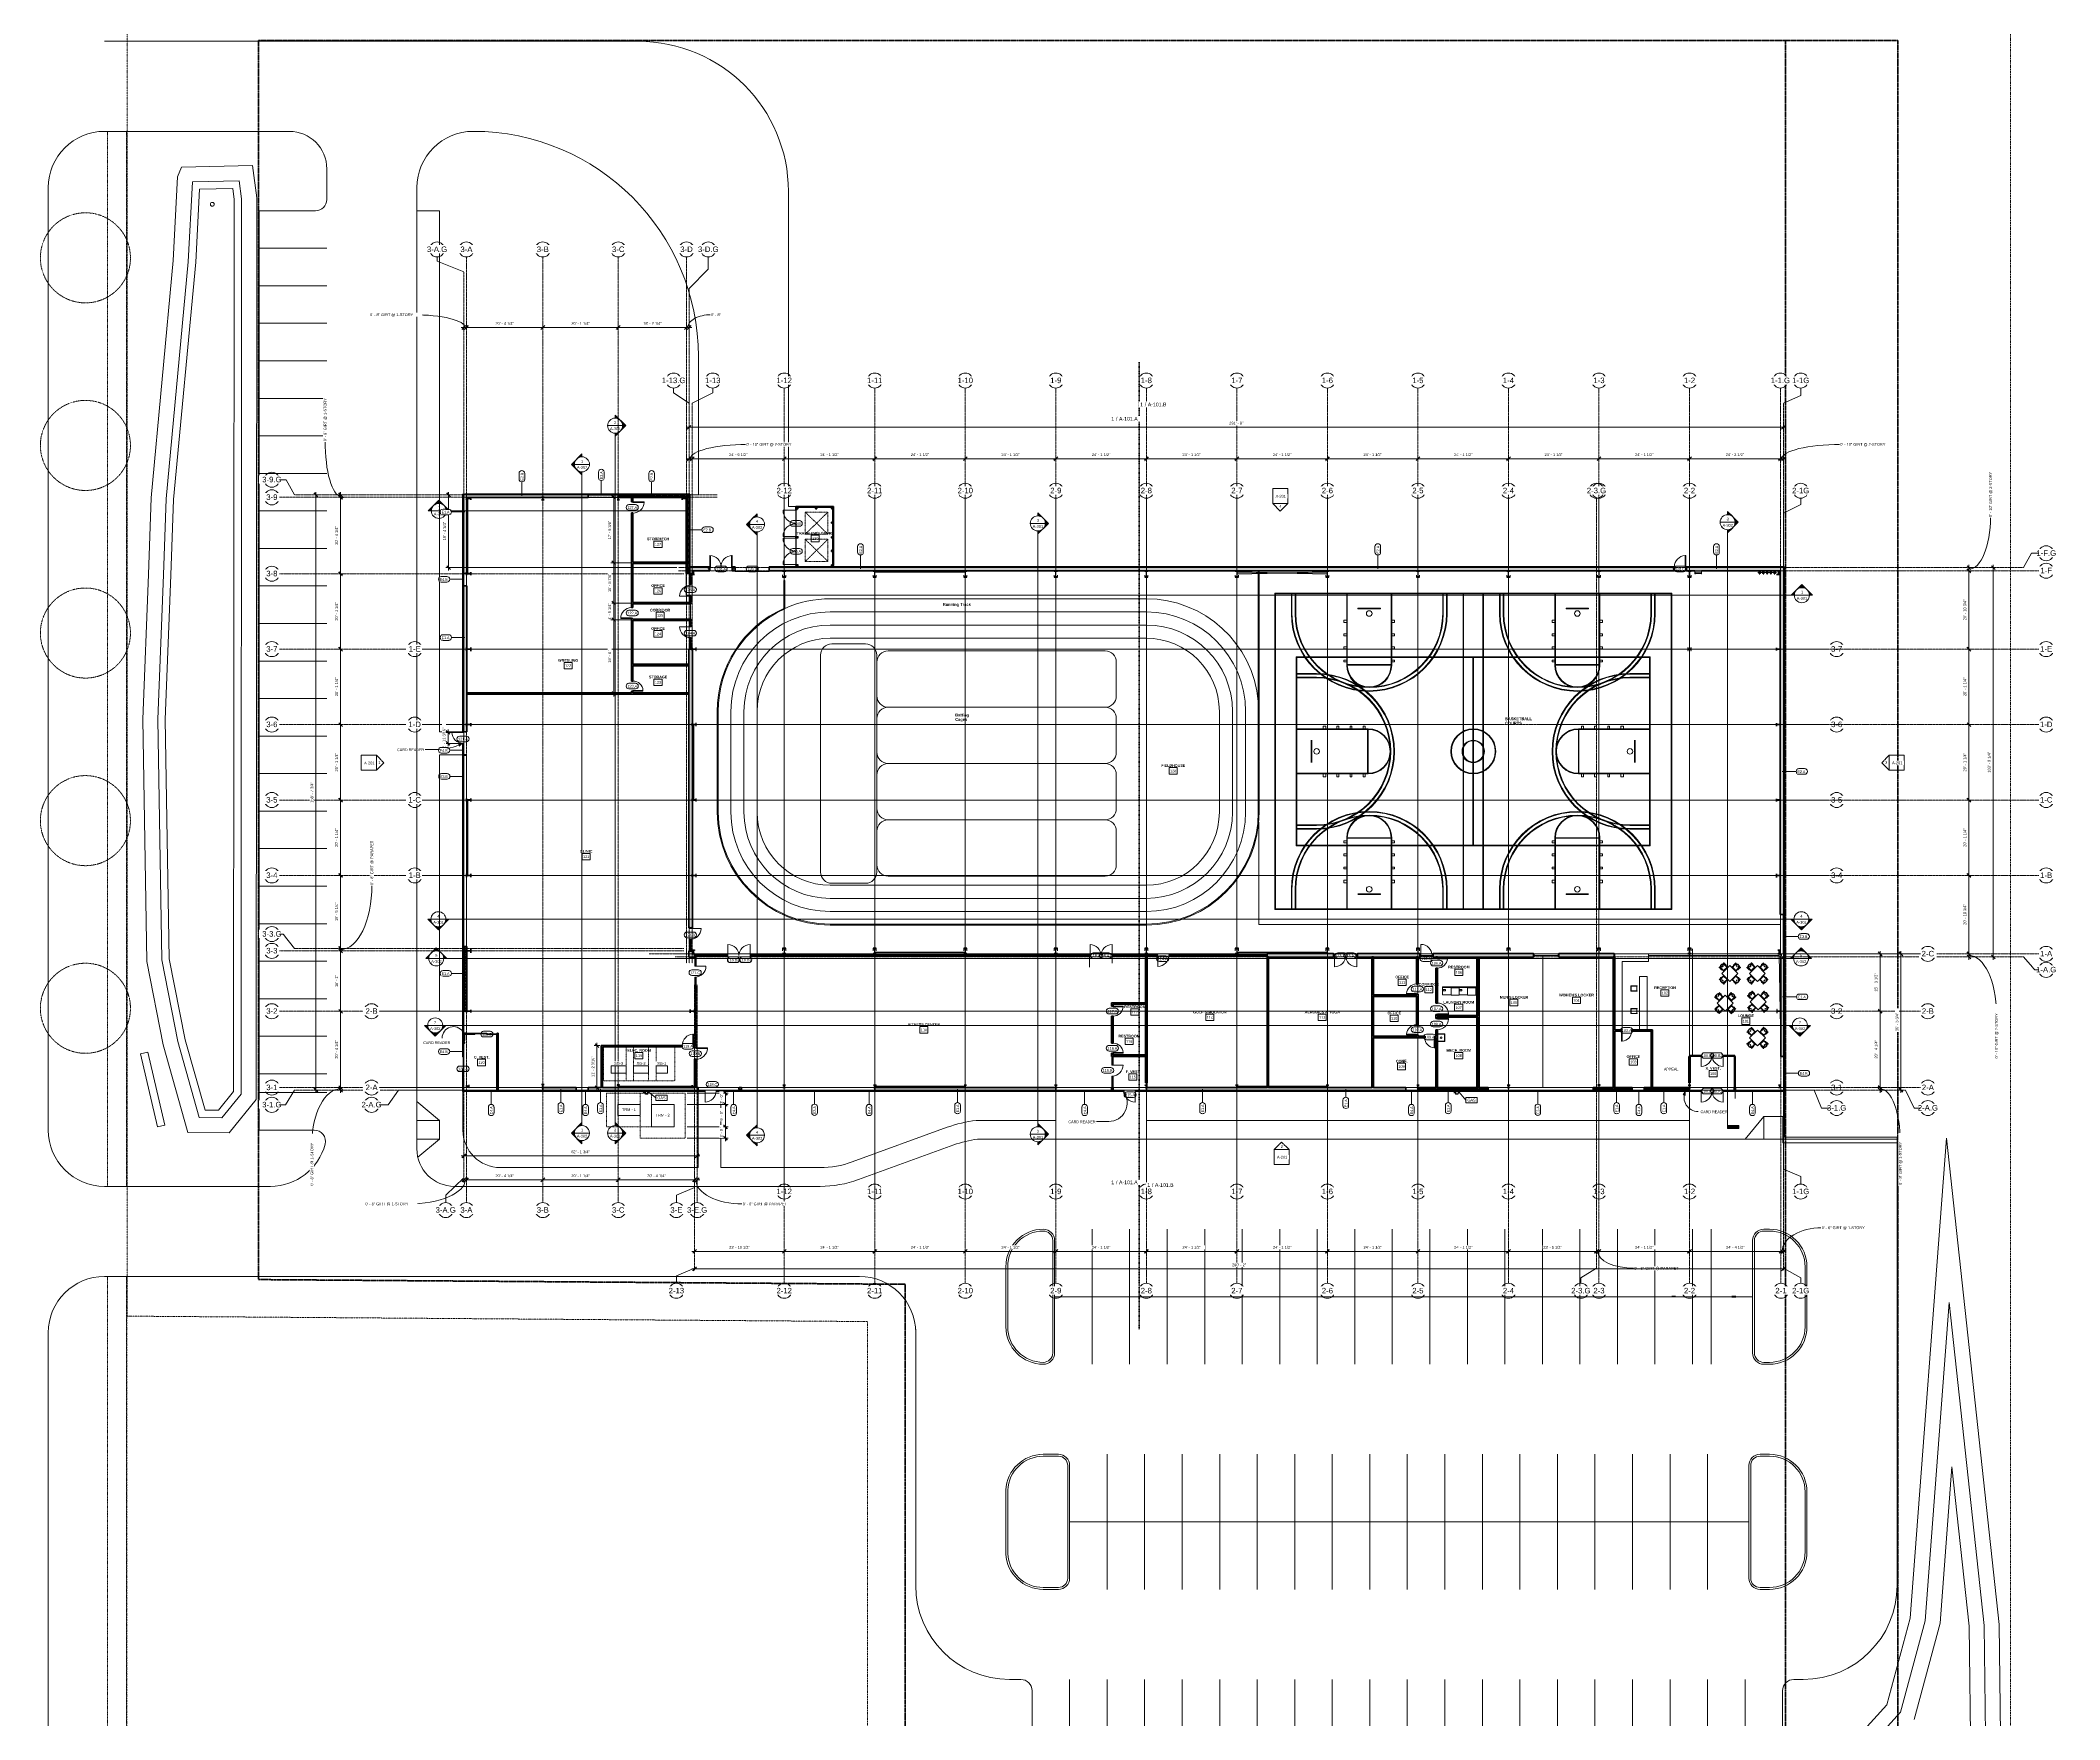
# Model space of a CAD drawing. Header units: inches. Extents: x 15537 to 31673, y -30778 to -16067.
# Drawn here: x 20707 to 27164, y -24809 to -19438 of the extents above; entities that cross this region are included whole.
import ezdxf

# ---------------------------------------------------------------- set-up
doc = ezdxf.new("R2010")
doc.units = ezdxf.units.IN
doc.header["$MEASUREMENT"] = 0
for name, pattern in [('Center 1_4_', [0.53125, 0.25, -0.09375, 0.09375, -0.09375]), ('Dash', [0.25, 0.125, -0.125]), ('Grid Line 1_2_', [0.875, 0.5, -0.125, 0.125, -0.125]), ('Hidden', [0.28125, 0.1875, -0.09375]), ('Hidden 1_8_', [0.1875, 0.125, -0.0625])]:
    doc.linetypes.add(name, pattern=pattern)
for name, color, linetype, lineweight in [('A-ANNO-DIMS', 211, 'Continuous', 9), ('A-ANNO-DIMS-96', 211, 'Continuous', 9), ('A-ANNO-MATC', 214, 'Dash', 140), ('A-AREA', 32, 'Continuous', 9), ('A-AREA-IDEN', 2, 'Continuous', 9), ('A-DETL', 90, 'Continuous', 9), ('A-DETL-HDLN', 90, 'Hidden 1_8_', 9), ('A-DOOR', 31, 'Continuous', 13), ('A-DOOR-GLAZ', 31, 'Continuous', 30), ('A-DOOR-IDEN', 31, 'Continuous', 9), ('A-FLOR', 192, 'Continuous', 13), ('A-FLOR-HRAL', 11, 'Continuous', 9), ('A-FLOR-OTLN', 90, 'Continuous', 9), ('A-GLAZ-CURT', 52, 'Continuous', 9), ('A-GLAZ-CWMG', 51, 'Continuous', 9), ('A-PROP-SBCK', 71, 'Hidden', 50), ('A-WALL', 113, 'Continuous', 13), ('A-WALL-IDEN', 211, 'Continuous', 9), ('A-WALL-PATT', 111, 'Continuous', 50), ('BMP', 80, 'Continuous', 9), ('Conc', 7, 'Continuous', 9), ('E-ELE-QPM-IDEN', 2, 'Continuous', 9), ('E-ELEC-EQPM', 71, 'Continuous', 9), ('E-POWR-CNTR', 130, 'Continuous', 9), ('E-POWR-RISE', 130, 'Continuous', 9), ('EOP-EX', 125, 'Continuous', 9), ('EOP-PR', 4, 'Continuous', 9), ('G-ANNO-SYMB', 111, 'Continuous', 9), ('G-ANNO-TEXT', 231, 'Continuous', 9), ('I-FURN', 30, 'Continuous', 9), ('I-WALL', 2, 'Continuous', 13), ('P-SANR-FIXT', 6, 'Continuous', 9), ('P-SANR-FIXT-IDEN', 2, 'Continuous', 9), ('PAINT', 190, 'Continuous', 9), ('PROP', 3, 'Center 1_4_', 9), ('Q-CASE', 31, 'Continuous', 9), ('Q-SPCQ', 91, 'Continuous', 9), ('S-BEAM', 12, 'Continuous', 9), ('S-COLS', 52, 'Continuous', 9), ('S-GRID', 1, 'Continuous', 9), ('S-GRID-IDEN', 1, 'Continuous', 9)]:
    doc.layers.add(name, color=color, linetype=linetype, lineweight=lineweight)
doc.styles.add('Arial', font='arial.ttf', dxfattribs={"height": 17.703593})
doc.styles.add('Arial_1', font='arial.ttf', dxfattribs={"height": 8.851796})
doc.styles.add('Arial_2', font='arial.ttf', dxfattribs={"height": 0.122942})
doc.styles.add('Arial_3', font='arial.ttf', dxfattribs={"height": 11.802395})
doc.styles.add('Arial_B', font='arialbd.ttf', dxfattribs={"height": 9.132806})
doc.styles.add('Century Gothic', font='GOTHIC.TTF', dxfattribs={"height": 8.622671})
doc.styles.add('Century Gothic_1', font='GOTHIC.TTF', dxfattribs={"width": 0.8, "height": 8.622671})
doc.styles.add('Century Gothic_B', font='GOTHICB.TTF', dxfattribs={"height": 8.616719})
doc.dimstyles.new('Linear_-_3_32__Arial', dxfattribs={"dimscale": 12, "dimtxt": 9, "dimasz": 1, "dimexe": 0.75, "dimexo": 0.5, "dimgap": 0.5, "dimtad": 1, "dimdec": 4, "dimrnd": 0.0625, "dimzin": 1, "dimdsep": 46, "dimlunit": 4, "dimtxsty": 'Arial_1', "dimblk1": 'OBLIQUE', "dimblk2": 'OBLIQUE', "dimsah": 1, "dimcen": 0.09, "dimdle": 0.75, "dimazin": 0, "dimtfac": 1, "dimtdec": 4, "dimtix": 1, "dimtmove": 1, "dimatfit": 3, "dimfxl": 1, "dimtvp": 1, "dimtfill": 1, "dimfrac": 2, "dimtolj": 1, "dimtzin": 0, "dimarcsym": 2})
doc.dimstyles.new('Linear_-_3_32__Arial_1', dxfattribs={"dimscale": 12, "dimtxt": 9, "dimasz": 1, "dimexe": 0.75, "dimexo": 0.5, "dimgap": 0.5, "dimtad": 1, "dimdec": 4, "dimrnd": 0.0625, "dimzin": 1, "dimdsep": 46, "dimlunit": 4, "dimtxsty": 'Arial_1', "dimblk1": 'OBLIQUE', "dimblk2": 'OBLIQUE', "dimsah": 1, "dimcen": 0.09, "dimdle": 0.75, "dimazin": 0, "dimtfac": 1, "dimtdec": 4, "dimtix": 1, "dimtmove": 0, "dimatfit": 3, "dimfxl": 1, "dimtvp": 1, "dimtfill": 1, "dimfrac": 2, "dimtolj": 1, "dimtzin": 0, "dimarcsym": 2})
doc.dimstyles.new('Linear_-_3_32__Arial_2', dxfattribs={"dimscale": 12, "dimtxt": 9, "dimasz": 1, "dimexe": 0.75, "dimexo": 0.5, "dimgap": 0.5, "dimtad": 1, "dimdec": 4, "dimrnd": 0.0625, "dimzin": 1, "dimdsep": 46, "dimlunit": 4, "dimtxsty": 'Arial_1', "dimblk1": 'OBLIQUE', "dimblk2": 'OBLIQUE', "dimsah": 1, "dimcen": 0.09, "dimdle": 0.75, "dimazin": 0, "dimtfac": 1, "dimtdec": 4, "dimtix": 1, "dimtmove": 0, "dimatfit": 3, "dimfxl": 1, "dimtvp": 1, "dimtfill": 1, "dimfrac": 2, "dimtolj": 1, "dimtzin": 0, "dimarcsym": 2})
doc.dimstyles.new('Linear_-_3_32__Arial_3', dxfattribs={"dimscale": 12, "dimtxt": 9, "dimasz": 1, "dimexe": 0.75, "dimexo": 0.5, "dimgap": 0.5, "dimtad": 1, "dimdec": 4, "dimrnd": 0.0625, "dimzin": 1, "dimdsep": 46, "dimlunit": 4, "dimtxsty": 'Arial_1', "dimblk1": 'OBLIQUE', "dimblk2": 'OBLIQUE', "dimsah": 1, "dimcen": 0.09, "dimdle": 0.75, "dimazin": 0, "dimtfac": 1, "dimtdec": 4, "dimtix": 1, "dimtmove": 0, "dimatfit": 3, "dimfxl": 1, "dimtvp": 1, "dimtfill": 1, "dimfrac": 2, "dimtolj": 1, "dimtzin": 0, "dimarcsym": 2})
pattern_1 = [(45, (0, 0), (-9.503515, 9.503515), []), (45, (0, 14.4), (-9.503515, 9.503515), [])]
pattern_2 = [(0, (0, 0), (30.72, 7.68), [1.267, -21.773, 1.267, -21.773, -122.88]), (0, (0, 0), (30.72, 7.68), [-46.08, 1.267, -44.813, 1.267, -21.773, -53.76]), (0, (0, 0), (30.72, 7.68), [-115.2, 1.267, -14.093, 1.267, -37.133]), (120, (11.52, 3.84), (-22.0110751, 22.7643004), [1.267, -21.773, 1.267, -21.773, -122.88]), (120, (11.52, 3.84), (-22.0110751, 22.7643004), [-46.08, 1.267, -44.813, 1.267, -21.773, -53.76]), (120, (11.52, 3.84), (-22.0110751, 22.7643004), [-115.2, 1.267, -14.093, 1.267, -37.133]), (240, (15.36, 19.2), (-8.7089249, -30.4443004), [1.267, -21.773, 1.267, -21.773, -122.88]), (240, (15.36, 19.2), (-8.7089249, -30.4443004), [-46.08, 1.267, -44.813, 1.267, -21.773, -53.76]), (240, (15.36, 19.2), (-8.7089249, -30.4443004), [-115.2, 1.267, -14.093, 1.267, -37.133])]
pattern_3 = [(161.57, (0.48, 0.48), (-3.839953776, -1.544e-05), [0, -27.322, 3.034, 0]), (18.43, (-0.48, 0.48), (-3.839953776, 1.544e-05), [0, -27.322, 3.034, 0]), (108.43, (0.48, 0.48), (1.919622, -9.60052459), [9.106, -21.25]), (71.57, (-0.48, 0.48), (1.919622, 9.60052459), [9.106, -21.25])]
pattern_4 = [(0, (0, 0), (0, 12), []), (90, (0, 0), (-12, 7e-16), [])]
pattern_5 = [(225, (25691.39, -22360.053), (9.503515, -9.503515), []), (225, (25691.39, -22374.453), (9.503515, -9.503515), [])]
pattern_6 = [(225, (25401.89, -22360.053), (9.503515, -9.503515), []), (225, (25401.89, -22374.453), (9.503515, -9.503515), [])]
pattern_7 = [(225, (25112.39, -22360.053), (9.503515, -9.503515), []), (225, (25112.39, -22374.453), (9.503515, -9.503515), [])]
pattern_8 = [(225, (24822.89, -22360.053), (9.503515, -9.503515), []), (225, (24822.89, -22374.453), (9.503515, -9.503515), [])]
pattern_9 = [(225, (24533.39, -22360.053), (9.503515, -9.503515), []), (225, (24533.39, -22374.453), (9.503515, -9.503515), [])]
pattern_10 = [(225, (24243.89, -22360.053), (9.503515, -9.503515), []), (225, (24243.89, -22374.453), (9.503515, -9.503515), [])]
pattern_11 = [(225, (23954.39, -22360.053), (9.503515, -9.503515), []), (225, (23954.39, -22374.453), (9.503515, -9.503515), [])]
pattern_12 = [(225, (23664.89, -22360.053), (9.503515, -9.503515), []), (225, (23664.89, -22374.453), (9.503515, -9.503515), [])]
pattern_13 = [(225, (23375.39, -22360.053), (9.503515, -9.503515), []), (225, (23375.39, -22374.453), (9.503515, -9.503515), [])]
pattern_14 = [(225, (23085.89, -22360.053), (9.503515, -9.503515), []), (225, (23085.89, -22374.453), (9.503515, -9.503515), [])]
pattern_15 = [(225, (25980.89, -22360.053), (9.503515, -9.503515), []), (225, (25980.89, -22374.453), (9.503515, -9.503515), [])]

# ---------------------------------------------------------------- blocks, each defined once
blk = doc.blocks.new('W-Wide Flange-Column - B2_E-1389165-First Floor Plan - Enlarged')
at = {"layer": 'S-COLS'}
h = blk.add_hatch(dxfattribs=at)
h.set_pattern_fill('FP_1', color=256, style=0, pattern_type=2)
h.set_pattern_definition([(225, (23085.89, -22783.178), (9.503515, -9.503515), []), (225, (23085.89, -22797.578), (9.503515, -9.503515), [])])
h.paths.add_polyline_path([(4, 4.1), (-4, 4.1), (-4, 3.7), (-0.8, 3.7), (-0.3, 3.5), (-0.1, 3), (-0.1, -3), (-0.3, -3.5), (-0.8, -3.7), (-4, -3.7), (-4, -4.1), (4, -4.1), (4, -3.7), (0.8, -3.7), (0.3, -3.5), (0.1, -3), (0.1, 3), (0.3, 3.5), (0.8, 3.7), (4, 3.7)], flags=0)
at = {"layer": 'S-COLS', "lineweight": 30}
for p, q in [((4, 4.1), (-4, 4.1)), ((-4, 4.1), (-4, 3.7)), ((-4, 3.7), (-0.8, 3.7)), ((-0.1, 3), (-0.1, -3)), ((0.1, -3), (0.1, 3)), ((0.8, 3.7), (4, 3.7)), ((4, 3.7), (4, 4.1)), ((-0.8, -3.7), (-4, -3.7)), ((-4, -3.7), (-4, -4.1)), ((-4, -4.1), (4, -4.1)), ((4, -3.7), (0.8, -3.7)), ((4, -4.1), (4, -3.7))]:
    blk.add_line(p, q, dxfattribs=at)
for centre, start, end in [((-0.8, 3), 0, 90), ((0.8, 3), 90, 180), ((-0.8, -3), 270, 0), ((0.8, -3), 180, 270)]:
    blk.add_arc(centre, 0.691, start, end, dxfattribs=at)
blk = doc.blocks.new('W-Wide Flange-Column - B2_E-V1-First Floor Plan - Enlarged')
at = {"layer": 'S-COLS'}
h = blk.add_hatch(dxfattribs=at)
h.set_pattern_fill('FP_2', color=256, style=0, pattern_type=2)
h.set_pattern_definition([(225, (23375.39, -22783.178), (9.503515, -9.503515), []), (225, (23375.39, -22797.578), (9.503515, -9.503515), [])])
h.paths.add_polyline_path([(4, 4.1), (-4, 4.1), (-4, 3.7), (-0.8, 3.7), (-0.3, 3.5), (-0.1, 3), (-0.1, 0.7), (0.1, 0.7), (0.1, 0.7), (0.1, 3), (0.3, 3.5), (0.8, 3.7), (4, 3.7)], flags=0)
h.paths.add_polyline_path([(0.1, -0.2), (0, -0.3), (-0.1, -0.3), (-0.1, -3), (-0.3, -3.5), (-0.8, -3.7), (-4, -3.7), (-4, -4.1), (4, -4.1), (4, -3.7), (0.8, -3.7), (0.3, -3.5), (0.1, -3), (0.1, -0.2)], flags=0)
at = {"layer": 'S-COLS', "lineweight": 30}
for p, q in [((4, 4.1), (-4, 4.1)), ((-4, 4.1), (-4, 3.7)), ((-4, 3.7), (-0.8, 3.7)), ((-0.1, 3), (-0.1, 0.7)), ((0.1, 0.6), (0.1, 3)), ((0.8, 3.7), (4, 3.7)), ((4, 3.7), (4, 4.1)), ((-0.8, -3.7), (-4, -3.7)), ((-4, -3.7), (-4, -4.1)), ((-4, -4.1), (4, -4.1)), ((-0.1, -0.3), (-0.1, -3)), ((0.1, -3), (0.1, -0.2)), ((4, -3.7), (0.8, -3.7)), ((4, -4.1), (4, -3.7))]:
    blk.add_line(p, q, dxfattribs=at)
for centre, start, end in [((-0.8, 3), 0, 90), ((0.8, 3), 90, 180), ((-0.8, -3), 270, 0), ((0.8, -3), 180, 270)]:
    blk.add_arc(centre, 0.691, start, end, dxfattribs=at)
blk = doc.blocks.new('W-Wide Flange-Column - B2_E-V2-First Floor Plan - Enlarged')
at = {"layer": 'S-COLS'}
h = blk.add_hatch(dxfattribs=at)
h.set_pattern_fill('FP_3', color=256, style=0, pattern_type=2)
h.set_pattern_definition([(225, (23664.89, -22783.178), (9.503515, -9.503515), []), (225, (23664.89, -22797.578), (9.503515, -9.503515), [])])
h.paths.add_polyline_path([(-4, 4.1), (-4, 3.7), (-0.8, 3.7), (-0.3, 3.5), (-0.1, 3), (-0.1, 0.7), (0.1, 0.7), (0.1, 0.7), (0.1, 3), (0.3, 3.5), (0.8, 3.7), (4, 3.7), (4, 4.1)], flags=0)
h.paths.add_polyline_path([(-0.1, -0.2), (-0.1, -3), (-0.3, -3.5), (-0.8, -3.7), (-4, -3.7), (-4, -4.1), (4, -4.1), (4, -3.7), (0.8, -3.7), (0.3, -3.5), (0.1, -3), (0.1, -0.3), (-0.1, -0.2)], flags=0)
at = {"layer": 'S-COLS', "lineweight": 30}
for p, q in [((4, 4.1), (-4, 4.1)), ((-4, 4.1), (-4, 3.7)), ((-4, 3.7), (-0.8, 3.7)), ((-0.1, 3), (-0.1, 0.6)), ((0.1, 0.7), (0.1, 3)), ((0.8, 3.7), (4, 3.7)), ((4, 3.7), (4, 4.1)), ((-0.8, -3.7), (-4, -3.7)), ((-4, -3.7), (-4, -4.1)), ((-4, -4.1), (4, -4.1)), ((-0.1, -0.2), (-0.1, -3)), ((0.1, -3), (0.1, -0.3)), ((4, -3.7), (0.8, -3.7)), ((4, -4.1), (4, -3.7))]:
    blk.add_line(p, q, dxfattribs=at)
for centre, start, end in [((-0.8, 3), 0, 90), ((0.8, 3), 90, 180), ((-0.8, -3), 270, 0), ((0.8, -3), 180, 270)]:
    blk.add_arc(centre, 0.691, start, end, dxfattribs=at)
blk = doc.blocks.new('W-Wide Flange-Column - B2_E-V3-First Floor Plan - Enlarged')
at = {"layer": 'S-COLS'}
h = blk.add_hatch(dxfattribs=at)
h.set_pattern_fill('FP_4', color=256, style=0, pattern_type=2)
h.set_pattern_definition([(225, (23954.39, -22783.178), (9.503515, -9.503515), []), (225, (23954.39, -22797.578), (9.503515, -9.503515), [])])
h.paths.add_polyline_path([(-4, 4.1), (-4, 3.7), (-0.8, 3.7), (-0.3, 3.5), (-0.1, 3), (-0.1, -3), (-0.3, -3.5), (-0.8, -3.7), (-4, -3.7), (-4, -4.1), (4, -4.1), (4, -3.7), (0.8, -3.7), (0.3, -3.5), (0.1, -3), (0.1, 3), (0.3, 3.5), (0.8, 3.7), (4, 3.7), (4, 4.1)], flags=0)
at = {"layer": 'S-COLS', "lineweight": 30}
for p, q in [((4, 4.1), (-4, 4.1)), ((-4, 4.1), (-4, 3.7)), ((-4, 3.7), (-0.8, 3.7)), ((-0.1, 3), (-0.1, -3)), ((0.1, -3), (0.1, 3)), ((0.8, 3.7), (4, 3.7)), ((4, 3.7), (4, 4.1)), ((-0.8, -3.7), (-4, -3.7)), ((-4, -3.7), (-4, -4.1)), ((-4, -4.1), (4, -4.1)), ((4, -3.7), (0.8, -3.7)), ((4, -4.1), (4, -3.7))]:
    blk.add_line(p, q, dxfattribs=at)
for centre, start, end in [((-0.8, 3), 0, 90), ((0.8, 3), 90, 180), ((-0.8, -3), 270, 0), ((0.8, -3), 180, 270)]:
    blk.add_arc(centre, 0.691, start, end, dxfattribs=at)
blk = doc.blocks.new('W-Wide Flange-Column - B2_E-V4-First Floor Plan - Enlarged')
at = {"layer": 'S-COLS'}
h = blk.add_hatch(dxfattribs=at)
h.set_pattern_fill('FP_5', color=256, style=0, pattern_type=2)
h.set_pattern_definition([(225, (24243.89, -22783.178), (9.503515, -9.503515), []), (225, (24243.89, -22797.578), (9.503515, -9.503515), [])])
h.paths.add_polyline_path([(0.1, 4.1), (-4, 4.1), (-4, 3.7), (-0.8, 3.7), (-0.3, 3.5), (-0.1, 3), (-0.1, -3), (-0.3, -3.5), (-0.8, -3.7), (-4, -3.7), (-4, -4.1), (4, -4.1), (4, -3.7), (0.8, -3.7), (0.3, -3.5), (0.1, -3), (0.1, 3), (0.3, 3.5), (0.8, 3.7), (4, 3.7), (4, 4.1)], flags=0)
at = {"layer": 'S-COLS', "lineweight": 30}
for p, q in [((4, 4.1), (-4, 4.1)), ((-4, 4.1), (-4, 3.7)), ((-4, 3.7), (-0.8, 3.7)), ((-0.1, 3), (-0.1, -3)), ((0.1, -3), (0.1, 3)), ((0.8, 3.7), (4, 3.7)), ((4, 3.7), (4, 4.1)), ((-0.8, -3.7), (-4, -3.7)), ((-4, -3.7), (-4, -4.1)), ((-4, -4.1), (4, -4.1)), ((4, -3.7), (0.8, -3.7)), ((4, -4.1), (4, -3.7))]:
    blk.add_line(p, q, dxfattribs=at)
for centre, start, end in [((-0.8, 3), 0, 90), ((0.8, 3), 90, 180), ((-0.8, -3), 270, 0), ((0.8, -3), 180, 270)]:
    blk.add_arc(centre, 0.691, start, end, dxfattribs=at)
blk = doc.blocks.new('W-Wide Flange-Column - B2_E-V5-First Floor Plan - Enlarged')
at = {"layer": 'S-COLS'}
h = blk.add_hatch(dxfattribs=at)
h.set_pattern_fill('FP_6', color=256, style=0, pattern_type=2)
h.set_pattern_definition([(225, (24822.89, -22783.178), (9.503515, -9.503515), []), (225, (24822.89, -22797.578), (9.503515, -9.503515), [])])
h.paths.add_polyline_path([(4, 4.1), (-4, 4.1), (-4, 3.7), (-0.8, 3.7), (-0.3, 3.5), (-0.1, 3), (-0.1, 0.7), (0.1, 0.7), (0.1, 0.7), (0.1, 3), (0.3, 3.5), (0.8, 3.7), (4, 3.7)], flags=0)
h.paths.add_polyline_path([(-0.1, -0.2), (-0.1, -3), (-0.3, -3.5), (-0.8, -3.7), (-4, -3.7), (-4, -4.1), (4, -4.1), (4, -3.7), (0.8, -3.7), (0.3, -3.5), (0.1, -3), (0.1, -0.3), (-0.1, -0.2)], flags=0)
at = {"layer": 'S-COLS', "lineweight": 30}
for p, q in [((4, 4.1), (-4, 4.1)), ((-4, 4.1), (-4, 3.7)), ((-4, 3.7), (-0.8, 3.7)), ((-0.1, 3), (-0.1, 0.6)), ((0.1, 0.7), (0.1, 3)), ((0.8, 3.7), (4, 3.7)), ((4, 3.7), (4, 4.1)), ((-0.8, -3.7), (-4, -3.7)), ((-4, -3.7), (-4, -4.1)), ((-4, -4.1), (4, -4.1)), ((-0.1, -0.2), (-0.1, -3)), ((0.1, -3), (0.1, -0.3)), ((4, -3.7), (0.8, -3.7)), ((4, -4.1), (4, -3.7))]:
    blk.add_line(p, q, dxfattribs=at)
for centre, start, end in [((-0.8, 3), 0, 90), ((0.8, 3), 90, 180), ((-0.8, -3), 270, 0), ((0.8, -3), 180, 270)]:
    blk.add_arc(centre, 0.691, start, end, dxfattribs=at)
blk = doc.blocks.new('W-Wide Flange-Column - B2_E-V6-First Floor Plan - Enlarged')
at = {"layer": 'S-COLS'}
h = blk.add_hatch(dxfattribs=at)
h.set_pattern_fill('FP_7', color=256, style=0, pattern_type=2)
h.set_pattern_definition([(225, (25112.39, -22783.178), (9.503515, -9.503515), []), (225, (25112.39, -22797.578), (9.503515, -9.503515), [])])
h.paths.add_polyline_path([(-4, 4.1), (-4, 3.7), (-0.8, 3.7), (-0.3, 3.5), (-0.1, 3), (-0.1, -3), (-0.3, -3.5), (-0.8, -3.7), (-4, -3.7), (-4, -4.1), (4, -4.1), (4, -3.7), (0.8, -3.7), (0.3, -3.5), (0.1, -3), (0.1, 3), (0.3, 3.5), (0.8, 3.7), (4, 3.7), (4, 4.1)], flags=0)
at = {"layer": 'S-COLS', "lineweight": 30}
for p, q in [((4, 4.1), (-4, 4.1)), ((-4, 4.1), (-4, 3.7)), ((-4, 3.7), (-0.8, 3.7)), ((-0.1, 3), (-0.1, -3)), ((0.1, -3), (0.1, 3)), ((0.8, 3.7), (4, 3.7)), ((4, 3.7), (4, 4.1)), ((-0.8, -3.7), (-4, -3.7)), ((-4, -3.7), (-4, -4.1)), ((-4, -4.1), (4, -4.1)), ((4, -3.7), (0.8, -3.7)), ((4, -4.1), (4, -3.7))]:
    blk.add_line(p, q, dxfattribs=at)
for centre, start, end in [((-0.8, 3), 0, 90), ((0.8, 3), 90, 180), ((-0.8, -3), 270, 0), ((0.8, -3), 180, 270)]:
    blk.add_arc(centre, 0.691, start, end, dxfattribs=at)
blk = doc.blocks.new('W-Wide Flange-Column - B2_E-V7-First Floor Plan - Enlarged')
at = {"layer": 'S-COLS'}
h = blk.add_hatch(dxfattribs=at)
h.set_pattern_fill('FP_8', color=256, style=0, pattern_type=2)
h.set_pattern_definition([(225, (25401.89, -22783.178), (9.503515, -9.503515), []), (225, (25401.89, -22797.578), (9.503515, -9.503515), [])])
h.paths.add_polyline_path([(-4, 4.1), (-4, 3.7), (-0.8, 3.7), (-0.3, 3.5), (-0.1, 3), (-0.1, -3), (-0.3, -3.5), (-0.8, -3.7), (-4, -3.7), (-4, -4.1), (4, -4.1), (4, -3.7), (0.8, -3.7), (0.3, -3.5), (0.1, -3), (0.1, 3), (0.3, 3.5), (0.8, 3.7), (4, 3.7), (4, 4.1)], flags=0)
at = {"layer": 'S-COLS', "lineweight": 30}
for p, q in [((4, 4.1), (-4, 4.1)), ((-4, 4.1), (-4, 3.7)), ((-4, 3.7), (-0.8, 3.7)), ((-0.1, 3), (-0.1, -3)), ((0.1, -3), (0.1, 3)), ((0.8, 3.7), (4, 3.7)), ((4, 3.7), (4, 4.1)), ((-0.8, -3.7), (-4, -3.7)), ((-4, -3.7), (-4, -4.1)), ((-4, -4.1), (4, -4.1)), ((4, -3.7), (0.8, -3.7)), ((4, -4.1), (4, -3.7))]:
    blk.add_line(p, q, dxfattribs=at)
for centre, start, end in [((-0.8, 3), 0, 90), ((0.8, 3), 90, 180), ((-0.8, -3), 270, 0), ((0.8, -3), 180, 270)]:
    blk.add_arc(centre, 0.691, start, end, dxfattribs=at)
blk = doc.blocks.new('W-Wide Flange-Column - B2_F-1401326-First Floor Plan - Enlarged')
at = {"layer": 'S-COLS'}
h = blk.add_hatch(dxfattribs=at)
h.set_pattern_fill('FP_9', color=256, style=0, pattern_type=2)
h.set_pattern_definition([(225, (25691.39, -22783.053), (9.503515, -9.503515), []), (225, (25691.39, -22797.453), (9.503515, -9.503515), [])])
h.paths.add_polyline_path([(4, 4.2), (-4, 4.2), (-4, 3.8), (-0.8, 3.8), (-0.3, 3.6), (-0.1, 3.1), (-0.1, -3.1), (-0.3, -3.6), (-0.8, -3.8), (-4, -3.8), (-4, -4.2), (4, -4.2), (4, -3.8), (0.8, -3.8), (0.3, -3.6), (0.1, -3.1), (0.1, 3.1), (0.3, 3.6), (0.8, 3.8), (4, 3.8)], flags=0)
at = {"layer": 'S-COLS', "lineweight": 30}
for p, q in [((4, 4.2), (-4, 4.2)), ((-4, 4.2), (-4, 3.8)), ((-4, 3.8), (-0.8, 3.8)), ((-0.1, 3.1), (-0.1, -3.1)), ((0.1, -3.1), (0.1, 3.1)), ((0.8, 3.8), (4, 3.8)), ((4, 3.8), (4, 4.2)), ((-0.8, -3.8), (-4, -3.8)), ((-4, -3.8), (-4, -4.2)), ((-4, -4.2), (4, -4.2)), ((4, -3.8), (0.8, -3.8)), ((4, -4.2), (4, -3.8))]:
    blk.add_line(p, q, dxfattribs=at)
for centre, start, end in [((-0.8, 3.1), 0, 90), ((0.8, 3.1), 90, 180), ((-0.8, -3.1), 270, 0), ((0.8, -3.1), 180, 270)]:
    blk.add_arc(centre, 0.691, start, end, dxfattribs=at)
blk = doc.blocks.new('W-Wide Flange-Column - B2_E-V8-First Floor Plan - Enlarged')
at = {"layer": 'S-COLS'}
h = blk.add_hatch(dxfattribs=at)
h.set_pattern_fill('FP_10', color=256, style=0, pattern_type=2)
h.set_pattern_definition([(225, (25980.89, -22783.178), (9.503515, -9.503515), []), (225, (25980.89, -22797.578), (9.503515, -9.503515), [])])
h.paths.add_polyline_path([(-4, 4.1), (-4, 3.7), (-0.8, 3.7), (-0.3, 3.5), (-0.1, 3), (-0.1, -3), (-0.3, -3.5), (-0.8, -3.7), (-4, -3.7), (-4, -4.1), (4, -4.1), (4, -3.7), (0.8, -3.7), (0.3, -3.5), (0.1, -3), (0.1, 3), (0.3, 3.5), (0.8, 3.7), (4, 3.7), (4, 4.1)], flags=0)
at = {"layer": 'S-COLS', "lineweight": 30}
for p, q in [((4, 4.1), (-4, 4.1)), ((-4, 4.1), (-4, 3.7)), ((-4, 3.7), (-0.8, 3.7)), ((-0.1, 3), (-0.1, -3)), ((0.1, -3), (0.1, 3)), ((0.8, 3.7), (4, 3.7)), ((4, 3.7), (4, 4.1)), ((-0.8, -3.7), (-4, -3.7)), ((-4, -3.7), (-4, -4.1)), ((-4, -4.1), (4, -4.1)), ((4, -3.7), (0.8, -3.7)), ((4, -4.1), (4, -3.7))]:
    blk.add_line(p, q, dxfattribs=at)
for centre, start, end in [((-0.8, 3), 0, 90), ((0.8, 3), 90, 180), ((-0.8, -3), 270, 0), ((0.8, -3), 180, 270)]:
    blk.add_arc(centre, 0.691, start, end, dxfattribs=at)
blk = doc.blocks.new('W-Wide Flange-Column - B2_D-1389335-First Floor Plan - Enlarged')
at = {"layer": 'S-COLS'}
h = blk.add_hatch(dxfattribs=at)
h.set_pattern_fill('FP_12', color=256, style=0, pattern_type=2)
h.set_pattern_definition([(225, (26269.39, -22783.178), (9.503515, -9.503515), []), (225, (26269.39, -22797.578), (9.503515, -9.503515), [])])
h.paths.add_polyline_path([(-4, 4.1), (-4, 3.7), (-0.8, 3.7), (-0.3, 3.5), (-0.1, 3), (-0.1, -3), (-0.3, -3.5), (-0.8, -3.7), (-4, -3.7), (-4, -4.1), (4, -4.1), (4, -3.7), (0.8, -3.7), (0.3, -3.5), (0.1, -3), (0.1, 3), (0.3, 3.5), (0.8, 3.7), (4, 3.7), (4, 4.1)], flags=0)
at = {"layer": 'S-COLS', "lineweight": 30}
for p, q in [((4, 4.1), (-4, 4.1)), ((-4, 4.1), (-4, 3.7)), ((-4, 3.7), (-0.8, 3.7)), ((-0.1, 3), (-0.1, -3)), ((0.1, -3), (0.1, 3)), ((0.8, 3.7), (4, 3.7)), ((4, 3.7), (4, 4.1)), ((-0.8, -3.7), (-4, -3.7)), ((-4, -3.7), (-4, -4.1)), ((-4, -4.1), (4, -4.1)), ((4, -3.7), (0.8, -3.7)), ((4, -4.1), (4, -3.7))]:
    blk.add_line(p, q, dxfattribs=at)
for centre, start, end in [((-0.8, 3), 0, 90), ((0.8, 3), 90, 180), ((-0.8, -3), 270, 0), ((0.8, -3), 180, 270)]:
    blk.add_arc(centre, 0.691, start, end, dxfattribs=at)
blk = doc.blocks.new('Girt_C - 8_D-1401467-First Floor Plan - Enlarged')
at = {"layer": 'S-BEAM'}
for p, q in [((26267.5, -22360.1), (26270.8, -22542.9)), ((26267.5, -22360.1), (26267.7, -22360.1)), ((26267.7, -22360.1), (26275.3, -22360)), ((26275.3, -22360), (26275.5, -22360)), ((26275.7, -22372.9), (26275.5, -22360)), ((26270.8, -22543.2), (26272.6, -22643.5))]:
    blk.add_line(p, q, dxfattribs=at)
blk = doc.blocks.new('Casework 1 - Casework 1-456223-First Floor Plan - Enlarged')
at = {"layer": 'Q-CASE'}
for p, q in [((25850, -22359.6), (25742, -22359.6)), ((25742, -22359.6), (25742, -22369.6)), ((25766, -22602), (25766, -22383.6)), ((25766, -22383.6), (25850, -22383.6)), ((25850, -22383.6), (25850, -22359.6)), ((25845.4, -22431.6), (25821.4, -22431.6)), ((25821.4, -22431.6), (25821.4, -22602)), ((25845.4, -22602), (25845.4, -22431.6)), ((25763.9, -22602), (25766, -22602))]:
    blk.add_line(p, q, dxfattribs=at)
blk = doc.blocks.new('Falcon 7700 Series Pedestal Base - 36_ Square Top x 30_ - Wheelchair Height-460525-First Floor Plan - Enlarged')
at = {"layer": 'I-FURN'}
for p, q in [((18, 18), (-18, 18)), ((-18, 18), (-18, -18)), ((18, -18), (18, 18)), ((-18, -18), (18, -18))]:
    blk.add_line(p, q, dxfattribs=at)
blk = doc.blocks.new('HermanMiller_Collection_Air-Chair_SideChair_Arms - Arms-457867-First Floor Plan - Enlarged')
at = {"layer": 'I-FURN'}
for p, q in [((-3.6, 10), (-8.5, 10.5)), ((-8.5, 9.5), (-5.5, 9.2)), ((-3.6, 1.3), (-3.6, -1.3)), ((-3.3, 9), (-0.6, 8.8)), ((-2.4, -1.3), (-2.4, 1.3)), ((2, 10.2), (-0.7, 10.5)), ((-0.3, 8.3), (-0.6, 8.8)), ((-0.6, 8.8), (0.4, 8.7)), ((8.8, 8.8), (-0.3, 8.3)), ((0.8, 8.8), (2.2, 9.2)), ((6.4, 7.6), (7.6, 7.6)), ((8.7, 6.4), (8.7, -6.4)), ((9.3, 9.3), (8.8, 8.8)), ((9.2, 7.9), (10, 8.6)), ((9.5, -6.7), (9.5, 6.7)), ((-5.5, -9.2), (-8.5, -9.5)), ((-8.5, -10.5), (-3.6, -10)), ((-3.3, -9), (-0.6, -8.8)), ((-0.7, -10.5), (2, -10.2)), ((-0.6, -8.8), (-0.3, -8.3)), ((0.4, -8.7), (-0.6, -8.8)), ((-0.3, -8.3), (8.8, -8.8)), ((2.2, -9.2), (0.8, -8.8)), ((6.4, -7.6), (7.6, -7.6)), ((8.8, -8.8), (9.3, -9.3)), ((10, -8.6), (9.2, -7.9))]:
    blk.add_line(p, q, dxfattribs=at)
for centre, radius, start, end in [((9.9, 0), 19.8, 163.47875, 196.52125), ((-8.5, 10), 0.5, 90, 270), ((-1.5, 1.7), 8.5, 117.78509, 152.21491), ((9.9, 0), 18.8, 163.78547, 196.21453), ((-0.7, 0.8), 8.69, 90.78928, 148.92022), ((-7.7, 5.4), 2.08, 305.4968, 328.6439), ((-0.2, 0.8), 6.63, 124.50042, 148.6439), ((-2.5, 5), 5.17, 102.20965, 125.54804), ((-0.9, 1.7), 5.55, 95.46765, 123.46257), ((-1.3, 4.4), 6.06, 84.72014, 112.31104), ((-3, 1.3), 0.625, 360, 180), ((6.6, -76.7), 84.2, 90.09111, 95.46765), ((-0.5, -9.9), 19.3, 84.42218, 90.78928), ((0.4, 9.3), 0.53, 159.74052, 262.71978), ((0.4, 9.7), 0.924, 265.61152, 290.36387), ((1.8, 9.6), 0.521, 212.95553, 275.04447), ((2.1, 9.7), 0.499, 287, 91.30538), ((7.6, 6.5), 1.09, 353.24671, 90.09111), ((7.6, 6.8), 1.97, 356.10334, 34.65425), ((9.7, 9), 0.49, 315, 135), ((-1.5, -1.7), 8.5, 207.78509, 242.21491), ((-8.5, -10), 0.5, 90, 270), ((-0.7, -0.8), 8.69, 211.07978, 269.21072), ((-7.7, -5.4), 2.08, 31.3561, 54.5032), ((-0.2, -0.8), 6.63, 211.3561, 235.49958), ((-2.5, -5), 5.17, 234.45196, 257.79035), ((-0.9, -1.7), 5.55, 236.53743, 264.53235), ((-3, -1.3), 0.625, 180, 360), ((-1.3, -4.4), 6.06, 247.68896, 275.27986), ((6.6, 76.7), 84.2, 264.53235, 269.90889), ((-0.5, 9.9), 19.3, 269.21072, 275.57782), ((0.4, -9.3), 0.53, 97.28022, 200.25948), ((0.4, -9.7), 0.924, 69.63613, 94.38848), ((1.8, -9.6), 0.521, 84.95553, 147.04447), ((2.1, -9.7), 0.499, 268.69462, 73), ((7.6, -6.5), 1.09, 269.90889, 6.75329), ((7.6, -6.8), 1.97, 325.34575, 3.89666), ((9.7, -9), 0.49, 225, 45)]:
    blk.add_arc(centre, radius, start, end, dxfattribs=at)
for centre, major_axis, ratio, start_param, end_param in [((-7.5, 6.9), (0.03, 3.66), 0.320235, 2.34328, 2.536765), ((-7.9, 5.4), (-0.03, 1.79), 0.298783, 2.522217, 3.153947), ((-7.5, -6.9), (-0.03, 3.66), 0.320235, 0.604828, 0.798312), ((-7.9, -5.4), (0.03, 1.79), 0.298783, 6.270831, 6.902561)]:
    blk.add_ellipse(centre, major_axis=major_axis, ratio=ratio, start_param=start_param, end_param=end_param, dxfattribs=at)
for points in [[(-6.5, 3.7), (-6.5, 3.7), (-6.7, 3.6), (-6.9, 3.6), (-7.1, 3.6), (-7.4, 3.6), (-7.6, 3.6), (-7.8, 3.6)], [(-6.5, -3.7), (-6.5, -3.7), (-6.7, -3.6), (-6.9, -3.6), (-7.1, -3.6), (-7.4, -3.6), (-7.6, -3.6), (-7.8, -3.6)]]:
    blk.add_open_spline(points, degree=3, knots=[-1, -1, -1, -1, -0.75, -0.5, -0.375, -0.25, 0, 0, 0, 0], dxfattribs=at)
blk = doc.blocks.new('HermanMiller_Collection_Air-Chair_SideChair_Arms - Arms-460524-First Floor Plan - Enlarged')
at = {"layer": 'I-FURN'}
for p, q in [((-8.5, 10.5), (-3.6, 10)), ((-5.5, 9.2), (-8.5, 9.5)), ((-3.6, -1.3), (-3.6, 1.3)), ((-3.3, 9), (-0.6, 8.8)), ((-2.4, 1.3), (-2.4, -1.3)), ((-0.7, 10.5), (2, 10.2)), ((-0.6, 8.8), (-0.3, 8.3)), ((0.4, 8.7), (-0.6, 8.8)), ((-0.3, 8.3), (8.8, 8.8)), ((2.2, 9.2), (0.8, 8.8)), ((6.4, 7.6), (7.6, 7.6)), ((8.7, -6.4), (8.7, 6.4)), ((8.8, 8.8), (9.3, 9.3)), ((10, 8.6), (9.2, 7.9)), ((9.5, 6.7), (9.5, -6.7)), ((-8.5, -9.5), (-5.5, -9.2)), ((-3.6, -10), (-8.5, -10.5)), ((-3.3, -9), (-0.6, -8.8)), ((2, -10.2), (-0.7, -10.5)), ((-0.3, -8.3), (-0.6, -8.8)), ((-0.6, -8.8), (0.4, -8.7)), ((8.8, -8.8), (-0.3, -8.3)), ((0.8, -8.8), (2.2, -9.2)), ((6.4, -7.6), (7.6, -7.6)), ((9.3, -9.3), (8.8, -8.8)), ((9.2, -7.9), (10, -8.6))]:
    blk.add_line(p, q, dxfattribs=at)
for centre, radius, start, end in [((9.9, 0), 19.8, 163.47875, 196.52125), ((-8.5, 10), 0.5, 90, 270), ((-1.5, 1.7), 8.5, 117.78509, 152.21491), ((9.9, 0), 18.8, 163.78547, 196.21453), ((-0.7, 0.8), 8.69, 90.78928, 148.92022), ((-7.7, 5.4), 2.08, 305.4968, 328.6439), ((-0.2, 0.8), 6.63, 124.50042, 148.6439), ((-2.5, 5), 5.17, 102.20965, 125.54804), ((-0.9, 1.7), 5.55, 95.46765, 123.46257), ((-1.3, 4.4), 6.06, 84.72014, 112.31104), ((-3, 1.3), 0.625, 0, 180), ((6.6, -76.7), 84.2, 90.09111, 95.46765), ((-0.5, -9.9), 19.3, 84.42218, 90.78928), ((0.4, 9.3), 0.53, 159.74052, 262.71978), ((0.4, 9.7), 0.924, 265.61152, 290.36387), ((1.8, 9.6), 0.521, 212.95553, 275.04447), ((2.1, 9.7), 0.499, 287, 91.30538), ((7.6, 6.5), 1.09, 353.24671, 90.09111), ((7.6, 6.8), 1.97, 356.10334, 34.65425), ((9.7, 9), 0.49, 315, 135), ((-1.5, -1.7), 8.5, 207.78509, 242.21491), ((-8.5, -10), 0.5, 90, 270), ((-0.7, -0.8), 8.69, 211.07978, 269.21072), ((-7.7, -5.4), 2.08, 31.3561, 54.5032), ((-0.2, -0.8), 6.63, 211.3561, 235.49958), ((-2.5, -5), 5.17, 234.45196, 257.79035), ((-0.9, -1.7), 5.55, 236.53743, 264.53235), ((-3, -1.3), 0.625, 180, 0), ((-1.3, -4.4), 6.06, 247.68896, 275.27986), ((6.6, 76.7), 84.2, 264.53235, 269.90889), ((-0.5, 9.9), 19.3, 269.21072, 275.57782), ((0.4, -9.3), 0.53, 97.28022, 200.25948), ((0.4, -9.7), 0.924, 69.63613, 94.38848), ((1.8, -9.6), 0.521, 84.95553, 147.04447), ((2.1, -9.7), 0.499, 268.69462, 73), ((7.6, -6.5), 1.09, 269.90889, 6.75329), ((7.6, -6.8), 1.97, 325.34575, 3.89666), ((9.7, -9), 0.49, 225, 45)]:
    blk.add_arc(centre, radius, start, end, dxfattribs=at)
for centre, major_axis, ratio, start_param, end_param in [((-7.5, 6.9), (0.03, 3.66), 0.320235, 2.34328, 2.536765), ((-7.9, 5.4), (-0.03, 1.79), 0.298783, 2.522217, 3.153947), ((-7.5, -6.9), (-0.03, 3.66), 0.320235, 0.604828, 0.798312), ((-7.9, -5.4), (0.03, 1.79), 0.298783, 6.270831, 6.902561)]:
    blk.add_ellipse(centre, major_axis=major_axis, ratio=ratio, start_param=start_param, end_param=end_param, dxfattribs=at)
for points in [[(-6.5, 3.7), (-6.5, 3.7), (-6.7, 3.6), (-6.9, 3.6), (-7.1, 3.6), (-7.4, 3.6), (-7.6, 3.6), (-7.8, 3.6)], [(-6.5, -3.7), (-6.5, -3.7), (-6.7, -3.6), (-6.9, -3.6), (-7.1, -3.6), (-7.4, -3.6), (-7.6, -3.6), (-7.8, -3.6)]]:
    blk.add_open_spline(points, degree=3, knots=[-1, -1, -1, -1, -0.75, -0.5, -0.375, -0.25, 0, 0, 0, 0], dxfattribs=at)
blk = doc.blocks.new('Bar_Stool_6722_1_ - Bar_Stool_6722_1_-477960-First Floor Plan - Enlarged')
at = {"layer": 'I-FURN'}
for p, q in [((0, 19.2), (0, 21.1)), ((1, 21.1), (0, 21.1)), ((0, 17.7), (0, 19.2)), ((0, 1.8), (0, 17.7)), ((1, 1.8), (0, 1.8)), ((0, 1.8), (0, 1)), ((1, 1), (0, 1)), ((0, 1), (0, 0)), ((0, 0), (1, 0)), ((1, 21.1), (1, 20.1)), ((1, 20.1), (15.5, 20.1)), ((1, 20.1), (1, 20.1)), ((16, 20), (1, 20)), ((1, 19.9), (1, 20)), ((1, 17.6), (1, 19.9)), ((1, 2), (1, 17.6)), ((1, 1.9), (1, 2)), ((16, 2), (1, 2)), ((1, 1.2), (1, 1.9)), ((16, 1.9), (1, 1.9)), ((1, 0), (1, 1.2)), ((1, 1.2), (16, 1.2)), ((15.5, 20.1), (15.5, 21.1)), ((16.5, 21.1), (15.5, 21.1)), ((15.5, 20), (15.5, 20.1)), ((15.5, 20.1), (15.5, 20.1)), ((16, 20), (16, 19.9)), ((16, 19.9), (16, 17.6)), ((16, 17.6), (16, 2)), ((16, 2), (16, 1.9)), ((16, 1.9), (16, 1.2)), ((16.5, 1.8), (16, 1.8)), ((16, 1.2), (16, 0)), ((16.5, 1), (16, 1)), ((16, 0), (16.5, 0)), ((16.5, 21.1), (16.5, 19.2)), ((16.5, 19.2), (16.5, 17.7)), ((16.5, 17.7), (16.5, 1.8)), ((16.5, 1), (16.5, 1.8)), ((16.5, 0), (16.5, 1)), ((1, 0), (16, 0))]:
    blk.add_line(p, q, dxfattribs=at)
blk = doc.blocks.new('Single-Flush - 32_ x 84_-489871-First Floor Plan - Enlarged')
at = {"layer": 'A-DOOR', "lineweight": 20}
for p, q in [((14, 2.4), (14, 34.4)), ((16, 34.4), (14, 34.4)), ((16, 2.4), (14, 2.4)), ((16, 2.4), (16, 34.4))]:
    blk.add_line(p, q, dxfattribs=at)
at = {"layer": 'A-DOOR', "lineweight": 9}
blk.add_arc((16, 2.4), 32.1, 93.57587, 180, dxfattribs=at)
blk = doc.blocks.new('Single-Flush - 32_ x 84_-1272610-First Floor Plan - Enlarged')
at = {"layer": 'A-DOOR', "lineweight": 20}
for p, q in [((14, -2.4), (14, -34.4)), ((16, -2.4), (14, -2.4)), ((16, -34.4), (14, -34.4)), ((16, -2.4), (16, -34.4))]:
    blk.add_line(p, q, dxfattribs=at)
at = {"layer": 'A-DOOR', "lineweight": 9}
blk.add_arc((16, -2.4), 32.1, 180, 266.42413, dxfattribs=at)
blk = doc.blocks.new('Single-Flush - 32_ x 84_-460923-First Floor Plan - Enlarged')
at = {"layer": 'A-DOOR', "lineweight": 20}
for p, q in [((14, -2.4), (14, -34.4)), ((16, -2.4), (14, -2.4)), ((16, -34.4), (14, -34.4)), ((16, -2.4), (16, -34.4))]:
    blk.add_line(p, q, dxfattribs=at)
at = {"layer": 'A-DOOR', "lineweight": 9}
blk.add_arc((16, -2.4), 32.1, 180, 266.42413, dxfattribs=at)
blk = doc.blocks.new('Single-Flush - 36_ x 84_-1318898-First Floor Plan - Enlarged')
at = {"layer": 'A-DOOR', "lineweight": 20}
for p, q in [((16, 2.4), (16, 38.4)), ((18, 38.4), (16, 38.4)), ((18, 2.4), (16, 2.4)), ((18, 2.4), (18, 38.4))]:
    blk.add_line(p, q, dxfattribs=at)
at = {"layer": 'A-DOOR', "lineweight": 9}
blk.add_arc((18, 2.4), 36.1, 93.17885, 180, dxfattribs=at)
blk = doc.blocks.new('Girt_C - 8_D-1401661-First Floor Plan - Enlarged')
at = {"layer": 'S-BEAM'}
for p, q in [((22061.6, -21725.3), (22061.6, -22336.6)), ((22061.7, -21725.3), (22061.8, -21725.3)), ((22061.8, -21725.3), (22069.5, -21725.3)), ((22069.5, -21725.3), (22069.6, -21725.3)), ((22069.6, -21862.6), (22069.6, -21725.3)), ((22069.6, -22103.8), (22069.6, -21872.6)), ((22069.6, -22336.6), (22069.6, -22113.8))]:
    blk.add_line(p, q, dxfattribs=at)
blk = doc.blocks.new('Single-Flush - 36_ x 84_-1318909-First Floor Plan - Enlarged')
at = {"layer": 'A-DOOR', "lineweight": 20}
for p, q in [((16, -2.4), (16, -38.4)), ((18, -2.4), (16, -2.4)), ((18, -38.4), (16, -38.4)), ((18, -2.4), (18, -38.4))]:
    blk.add_line(p, q, dxfattribs=at)
at = {"layer": 'A-DOOR', "lineweight": 9}
blk.add_arc((18, -2.4), 36.1, 180, 266.82115, dxfattribs=at)
blk = doc.blocks.new('W-Wide Flange-Column - B4_C-1389226-First Floor Plan - Enlarged')
at = {"layer": 'S-COLS'}
h = blk.add_hatch(dxfattribs=at)
h.set_pattern_fill('FP_15', color=256, style=0, pattern_type=2)
h.set_pattern_definition([(135, (-22783.303, -22073.765), (-9.503515, -9.503515), []), (135, (-22797.703, -22073.765), (-9.503515, -9.503515), [])])
h.paths.add_polyline_path([(4, 3.7), (4, 4.1), (-4, 4.1), (-4, 3.7), (-0.8, 3.7), (-0.3, 3.5), (-0.1, 3), (-0.1, -3), (-0.3, -3.5), (-0.8, -3.7), (-4, -3.7), (-4, -4.1), (4, -4.1), (4, -3.7), (0.8, -3.7), (0.3, -3.5), (0.1, -3), (0.1, 3), (0.3, 3.5), (0.8, 3.7)], flags=0)
at = {"layer": 'S-COLS', "lineweight": 30}
for p, q in [((4, 4.1), (-4, 4.1)), ((-4, 4.1), (-4, 3.7)), ((-4, 3.7), (-0.8, 3.7)), ((-0.1, 3), (-0.1, -3)), ((0.1, -3), (0.1, 3)), ((0.8, 3.7), (4, 3.7)), ((4, 3.7), (4, 4.1)), ((-0.8, -3.7), (-4, -3.7)), ((-4, -3.7), (-4, -4.1)), ((-4, -4.1), (4, -4.1)), ((4, -3.7), (0.8, -3.7)), ((4, -4.1), (4, -3.7))]:
    blk.add_line(p, q, dxfattribs=at)
for centre, start, end in [((-0.8, 3), 0, 90), ((0.8, 3), 90, 180), ((-0.8, -3), 270, 0), ((0.8, -3), 180, 270)]:
    blk.add_arc(centre, 0.691, start, end, dxfattribs=at)
blk = doc.blocks.new('Girt_C - 8_D-1253505-First Floor Plan - Enlarged')
at = {"layer": 'S-BEAM'}
for p, q in [((22458.8, -22787.3), (22420.1, -22787.3)), ((22420.1, -22795.3), (22458.8, -22795.3))]:
    blk.add_line(p, q, dxfattribs=at)
blk = doc.blocks.new('Washing Machine - 26_x26_ - Private-670433-First Floor Plan - Enlarged')
at = {"layer": 'P-SANR-FIXT'}
for p, q in [((0, 13), (1.3, 13)), ((0, 13), (0, -13)), ((1.3, 13), (2.6, 13)), ((1.3, 13), (1.3, -13)), ((2.6, 13), (26, 13)), ((2.6, 13), (2.6, -13)), ((26, 13), (26, -13)), ((1.3, -13), (0, -13)), ((1.4, -13), (1.3, -13)), ((26, -13), (25, -13))]:
    blk.add_line(p, q, dxfattribs=at)
blk = doc.blocks.new('Dryer - 27_ x 25_ x 35_-670434-First Floor Plan - Enlarged')
at = {"layer": 'Q-SPCQ'}
for p, q in [((1.4, 0.1), (28.4, 0.1)), ((1.4, -23.5), (1.4, 0.1)), ((28.4, 0.1), (28.4, -23.5)), ((1.4, -22.9), (28.4, -22.9)), ((28.4, -24.9), (1.4, -24.9)), ((19.7, -12.9), (26.4, -12.9)), ((19.7, -16.9), (19.7, -12.9)), ((19.7, -16.9), (26.4, -16.9)), ((26.4, -16.9), (26.4, -12.9))]:
    blk.add_line(p, q, dxfattribs=at)
blk = doc.blocks.new('Washing Machine - 26_x26_ - Private-V9-First Floor Plan - Enlarged')
at = {"layer": 'P-SANR-FIXT'}
for p, q in [((0, 13), (1.3, 13)), ((0, 13), (0, -13)), ((1.3, 13), (1.4, 13)), ((1.3, 13), (1.3, -13)), ((2.6, 13), (2.6, -13)), ((25, 13), (26, 13)), ((26, 13), (26, -13)), ((1.3, -13), (0, -13)), ((1.4, -13), (1.3, -13)), ((26, -13), (25, -13))]:
    blk.add_line(p, q, dxfattribs=at)
blk = doc.blocks.new('Dryer - 27_ x 25_ x 35_-V10-First Floor Plan - Enlarged')
at = {"layer": 'Q-SPCQ'}
for p, q in [((1.4, 0.1), (28.4, 0.1)), ((1.4, -23.5), (1.4, 0.1)), ((28.4, 0.1), (28.4, -24.9)), ((1.4, -22.9), (28.4, -22.9)), ((28.4, -24.9), (1.4, -24.9)), ((19.7, -12.9), (26.4, -12.9)), ((19.7, -16.9), (19.7, -12.9)), ((19.7, -16.9), (26.4, -16.9)), ((26.4, -16.9), (26.4, -12.9))]:
    blk.add_line(p, q, dxfattribs=at)
blk = doc.blocks.new('W-Wide Flange-Column - B4_F-1389255-First Floor Plan - Enlarged')
at = {"layer": 'S-COLS'}
h = blk.add_hatch(dxfattribs=at)
h.set_pattern_fill('FP_17', color=256, style=0, pattern_type=2)
h.set_pattern_definition([(135, (-22543.053, -22076.89), (-9.503515, -9.503515), []), (135, (-22557.453, -22076.89), (-9.503515, -9.503515), [])])
h.paths.add_polyline_path([(4, -7.2), (4, -6.8), (0.8, -6.8), (0.3, -6.6), (0.1, -6.1), (0.1, 6.1), (0.3, 6.6), (0.8, 6.8), (4, 6.8), (4, 7.2), (-4, 7.2), (-4, 6.8), (-0.8, 6.8), (-0.3, 6.6), (-0.1, 6.1), (-0.1, -6.1), (-0.3, -6.6), (-0.8, -6.8), (-4, -6.8), (-4, -7.2)], flags=0)
at = {"layer": 'S-COLS', "lineweight": 30}
for p, q in [((4, 7.2), (-4, 7.2)), ((-4, 7.2), (-4, 6.8)), ((-4, 6.8), (-0.8, 6.8)), ((-0.1, 6.1), (-0.1, -6.1)), ((0.1, -6.1), (0.1, 6.1)), ((0.8, 6.8), (4, 6.8)), ((4, 6.8), (4, 7.2)), ((-0.8, -6.8), (-4, -6.8)), ((-4, -6.8), (-4, -7.2)), ((-4, -7.2), (4, -7.2)), ((4, -6.8), (0.8, -6.8)), ((4, -7.2), (4, -6.8))]:
    blk.add_line(p, q, dxfattribs=at)
for centre, start, end in [((-0.8, 6.1), 0, 90), ((0.8, 6.1), 90, 180), ((-0.8, -6.1), 270, 0), ((0.8, -6.1), 180, 270)]:
    blk.add_arc(centre, 0.691, start, end, dxfattribs=at)
blk = doc.blocks.new('Single-Glass 1 - 2_  10 7_16_ x96_-1318953-First Floor Plan - Enlarged')
at = {"layer": 'A-DOOR', "lineweight": 20}
for p, q in [((15.21875, -2.375), (15.21875, -6.375)), ((17.21875, -2.375), (15.21875, -2.375)), ((15.21875, -6.375), (17.21875, -6.375)), ((15.21875, -32.8125), (15.21875, -36.8125)), ((15.21875, -32.8125), (17.21875, -32.8125)), ((17.21875, -36.8125), (15.21875, -36.8125)), ((17.21875, -2.375), (17.21875, -6.375)), ((17.21875, -32.8125), (17.21875, -36.8125))]:
    blk.add_line(p, q, dxfattribs=at)
at = {"layer": 'A-DOOR', "lineweight": 9}
for p, q in [((15.21875, -6.375), (15.21875, -32.8125)), ((17.21875, -6.375), (17.21875, -32.8125))]:
    blk.add_line(p, q, dxfattribs=at)
blk.add_arc((17.21875, -2.375), 34.4375, 180, 270, dxfattribs=at)
at = {"layer": 'A-DOOR-GLAZ'}
blk.add_line((16.21875, -32.8125), (16.21875, -6.375), dxfattribs=at)
blk = doc.blocks.new('Single-Flush - 36_ x 84_-1318930-First Floor Plan - Enlarged')
at = {"layer": 'A-DOOR', "lineweight": 20}
for p, q in [((16, -2.4), (16, -38.4)), ((18, -2.4), (16, -2.4)), ((18, -38.4), (16, -38.4)), ((18, -2.4), (18, -38.4))]:
    blk.add_line(p, q, dxfattribs=at)
at = {"layer": 'A-DOOR', "lineweight": 9}
blk.add_arc((18, -2.4), 36.1, 180, 266.82115, dxfattribs=at)
blk = doc.blocks.new('Rectangular Mullion - Profile_Polycarbonate_Upper and left-1184084-First Floor Plan - Enlarged')
at = {"layer": 'A-GLAZ-CWMG', "lineweight": 20}
for p, q in [((-3.622, 1.141125), (0, 1.141125)), ((-3.622, 0.787125), (-3.622, 1.141125)), ((-3.372, 0.787125), (-3.622, 0.787125)), ((-0.0625, 1.078625), (-3.5595, 1.078625)), ((-3.5595, 1.078625), (-3.5595, 0.849625)), ((-3.5595, 0.849625), (-3.372, 0.849625)), ((-3.372, 0.849625), (-3.372, 0.787125)), ((-0.0625, -0.922375), (-0.0625, 1.078625)), ((0, 1.141125), (0, -0.984875)), ((-2.834, -0.984875), (-2.834, -0.859875)), ((-2.834, -0.859875), (-2.7715, -0.859875)), ((0, -0.984875), (-2.834, -0.984875)), ((-2.7715, -0.859875), (-2.7715, -0.922375)), ((-2.7715, -0.922375), (-0.0625, -0.922375))]:
    blk.add_line(p, q, dxfattribs=at)
blk = doc.blocks.new('W-Wide Flange-Column - B2_E-V11-First Floor Plan - Enlarged')
at = {"layer": 'S-COLS'}
h = blk.add_hatch(dxfattribs=at)
h.set_pattern_fill('FP_18', color=256, style=0, pattern_type=2)
h.set_pattern_definition([(225, (24533.39, -22783.178), (9.503515, -9.503515), []), (225, (24533.39, -22797.578), (9.503515, -9.503515), [])])
h.paths.add_polyline_path([(-4, 4.1), (-4, 3.7), (-0.8, 3.7), (-0.3, 3.5), (-0.1, 3), (-0.1, 0.7), (0.1, 0.7), (0.1, 0.7), (0.1, 3), (0.3, 3.5), (0.8, 3.7), (4, 3.7), (4, 4.1)], flags=0)
h.paths.add_polyline_path([(0.1, -0.2), (0, -0.3), (-0.1, -0.3), (-0.1, -3), (-0.3, -3.5), (-0.8, -3.7), (-4, -3.7), (-4, -4.1), (4, -4.1), (4, -3.7), (0.8, -3.7), (0.3, -3.5), (0.1, -3), (0.1, -0.2)], flags=0)
at = {"layer": 'S-COLS', "lineweight": 30}
for p, q in [((4, 4.1), (-4, 4.1)), ((-4, 4.1), (-4, 3.7)), ((-4, 3.7), (-0.8, 3.7)), ((-0.1, 3), (-0.1, 0.7)), ((0.1, 0.6), (0.1, 3)), ((0.8, 3.7), (4, 3.7)), ((4, 3.7), (4, 4.1)), ((-0.8, -3.7), (-4, -3.7)), ((-4, -3.7), (-4, -4.1)), ((-4, -4.1), (4, -4.1)), ((-0.1, -0.3), (-0.1, -3)), ((0.1, -3), (0.1, -0.2)), ((4, -3.7), (0.8, -3.7)), ((4, -4.1), (4, -3.7))]:
    blk.add_line(p, q, dxfattribs=at)
for centre, start, end in [((-0.8, 3), 0, 90), ((0.8, 3), 90, 180), ((-0.8, -3), 270, 0), ((0.8, -3), 180, 270)]:
    blk.add_arc(centre, 0.691, start, end, dxfattribs=at)
blk = doc.blocks.new('System Panel - Exterior Glazing-1307209-First Floor Plan - Enlarged')
at = {"layer": 'A-GLAZ-CURT', "lineweight": 13}
for p, q in [((16.03125, -0.25), (-16.03125, -0.25)), ((-16.03125, -0.25), (-16.03125, -1.25)), ((-16.03125, -1.25), (16.03125, -1.25)), ((16.03125, -1.25), (16.03125, -0.25))]:
    blk.add_line(p, q, dxfattribs=at)
at = {"layer": 'A-GLAZ-CURT'}
for p, q in [((-16.03125, -1.25), (-16.03125, -0.25)), ((16.03125, -0.25), (-16.03125, -0.25)), ((-16.03125, -1.25), (16.03125, -1.25)), ((16.03125, -0.25), (16.03125, -1.25))]:
    blk.add_line(p, q, dxfattribs=at)
blk = doc.blocks.new('Door_Single_Storefront - one-1371399-First Floor Plan - Enlarged')
at = {"layer": 'A-DOOR'}
blk.add_line((-17.59375, 35.1875), (-17.59375, 0), dxfattribs=at)
blk.add_arc((-17.59375, 0), 35.1875, 360, 90, dxfattribs=at)
blk = doc.blocks.new('System Panel - Exterior Glazing-827433-First Floor Plan - Enlarged')
at = {"layer": 'A-GLAZ-CURT', "lineweight": 13}
for p, q in [((17.09375, -0.25), (-17.09375, -0.25)), ((-17.09375, -0.25), (-17.09375, -1.25)), ((-17.09375, -1.25), (17.09375, -1.25)), ((17.09375, -1.25), (17.09375, -0.25))]:
    blk.add_line(p, q, dxfattribs=at)
at = {"layer": 'A-GLAZ-CURT'}
for p, q in [((-17.09375, -1.25), (-17.09375, -0.25)), ((17.09375, -0.25), (-17.09375, -0.25)), ((-17.09375, -1.25), (17.09375, -1.25)), ((17.09375, -0.25), (17.09375, -1.25))]:
    blk.add_line(p, q, dxfattribs=at)
blk = doc.blocks.new('Rectangular Mullion - Exterior 2_ x 4_5_-1307206-First Floor Plan - Enlarged')
at = {"layer": 'A-GLAZ-CWMG'}
for p, q in [((24209.7, -22795.4), (24241.8, -22795.4)), ((24209.7, -22799.9), (24241.8, -22799.9))]:
    blk.add_line(p, q, dxfattribs=at)
blk = doc.blocks.new('Rectangular Mullion - Exterior 2_ x 4_5_-1146644-First Floor Plan - Enlarged')
at = {"layer": 'A-GLAZ-CWMG'}
for p, q in [((24136.3, -22799.9), (24170.5, -22799.9)), ((24137.7, -22795.4), (24170.5, -22795.4))]:
    blk.add_line(p, q, dxfattribs=at)
blk = doc.blocks.new('Rectangular Mullion - Exterior 2_ x 4_5_-769200-First Floor Plan - Enlarged')
at = {"layer": 'A-GLAZ-CWMG'}
for p, q in [((24100.1, -22795.4), (24133, -22795.4)), ((24100.1, -22799.9), (24134.3, -22799.9))]:
    blk.add_line(p, q, dxfattribs=at)
blk = doc.blocks.new('Rectangular Mullion - Exterior 2_ x 4_5_-1142339-First Floor Plan - Enlarged')
at = {"layer": 'A-GLAZ-CWMG', "lineweight": 20}
for p, q in [((-2, 3), (0, 3)), ((-2, -1.5), (-2, 3)), ((0, 3), (0, -1.5)), ((0, -1.5), (-2, -1.5))]:
    blk.add_line(p, q, dxfattribs=at)
blk = doc.blocks.new('Rectangular Mullion - Exterior 2_ x 4_5_-1142342-First Floor Plan - Enlarged')
at = {"layer": 'A-GLAZ-CWMG', "lineweight": 20}
for p, q in [((0, 3), (-2, 3)), ((-2, 3), (-2, -1.5)), ((0, -1.5), (0, 3)), ((-2, -1.5), (0, -1.5))]:
    blk.add_line(p, q, dxfattribs=at)
blk = doc.blocks.new('Rectangular Mullion - Exterior 2_ x 4_5_-1115231-First Floor Plan - Enlarged')
at = {"layer": 'A-GLAZ-CWMG', "lineweight": 20}
for p, q in [((-1, 3), (1, 3)), ((-1, -1.5), (-1, 3)), ((1, 3), (1, -1.5)), ((1, -1.5), (-1, -1.5))]:
    blk.add_line(p, q, dxfattribs=at)
blk = doc.blocks.new('System Panel - Exterior Glazing-1142345-First Floor Plan - Enlarged')
at = {"layer": 'A-GLAZ-CURT', "lineweight": 13}
for p, q in [((16.53125, 1.25), (-16.53125, 1.25)), ((-16.53125, 1.25), (-16.53125, 0.25)), ((-16.53125, 0.25), (16.53125, 0.25)), ((16.53125, 0.25), (16.53125, 1.25))]:
    blk.add_line(p, q, dxfattribs=at)
at = {"layer": 'A-GLAZ-CURT'}
for p, q in [((-16.53125, 0.25), (-16.53125, 1.25)), ((16.53125, 1.25), (-16.53125, 1.25)), ((-16.53125, 0.25), (16.53125, 0.25)), ((16.53125, 1.25), (16.53125, 0.25))]:
    blk.add_line(p, q, dxfattribs=at)
blk = doc.blocks.new('Door_Single_Storefront - one-1371400-First Floor Plan - Enlarged')
at = {"layer": 'A-DOOR'}
blk.add_line((-17.59375, -35.1875), (-17.59375, 0), dxfattribs=at)
blk.add_arc((-17.59375, 0), 35.1875, 270, 0, dxfattribs=at)
blk = doc.blocks.new('Door_Single_Storefront - one-1371401-First Floor Plan - Enlarged')
at = {"layer": 'A-DOOR'}
blk.add_line((-17.59375, 35.1875), (-17.59375, 0), dxfattribs=at)
blk.add_arc((-17.59375, 0), 35.1875, 360, 90, dxfattribs=at)
blk = doc.blocks.new('System Panel - Exterior Glazing-827454-First Floor Plan - Enlarged')
at = {"layer": 'A-GLAZ-CURT', "lineweight": 13}
for p, q in [((17.09375, 1.25), (-17.09375, 1.25)), ((-17.09375, 1.25), (-17.09375, 0.25)), ((-17.09375, 0.25), (17.09375, 0.25)), ((17.09375, 0.25), (17.09375, 1.25))]:
    blk.add_line(p, q, dxfattribs=at)
at = {"layer": 'A-GLAZ-CURT'}
for p, q in [((-17.09375, 0.25), (-17.09375, 1.25)), ((17.09375, 1.25), (-17.09375, 1.25)), ((-17.09375, 0.25), (17.09375, 0.25)), ((17.09375, 1.25), (17.09375, 0.25))]:
    blk.add_line(p, q, dxfattribs=at)
blk = doc.blocks.new('Rectangular Mullion - Exterior 2_ x 4_5_-1305154-First Floor Plan - Enlarged')
at = {"layer": 'A-GLAZ-CWMG'}
for p, q in [((26016.1, -22795.4), (25983, -22795.4)), ((26016.1, -22799.9), (25983, -22799.9))]:
    blk.add_line(p, q, dxfattribs=at)
blk = doc.blocks.new('Rectangular Mullion - Exterior 2_ x 4_5_-1305160-First Floor Plan - Enlarged')
at = {"layer": 'A-GLAZ-CWMG'}
for p, q in [((26123.3, -22795.4), (26090.5, -22795.4)), ((26124.6, -22799.9), (26090.5, -22799.9))]:
    blk.add_line(p, q, dxfattribs=at)
blk = doc.blocks.new('Rectangular Mullion - Exterior 2_ x 4_5_-1135280-First Floor Plan - Enlarged')
at = {"layer": 'A-GLAZ-CWMG'}
for p, q in [((26160.8, -22799.9), (26126.6, -22799.9)), ((26160.8, -22795.4), (26128, -22795.4))]:
    blk.add_line(p, q, dxfattribs=at)
blk = doc.blocks.new('Rectangular Mullion - Exterior 2_ x 4_5_-V12-First Floor Plan - Enlarged')
at = {"layer": 'A-GLAZ-CWMG'}
for p, q in [((26197, -22795.4), (26162.8, -22795.4)), ((26197, -22799.9), (26162.8, -22799.9))]:
    blk.add_line(p, q, dxfattribs=at)
blk = doc.blocks.new('Rectangular Mullion - Exterior 2_ x 4_5_-1142350-First Floor Plan - Enlarged')
at = {"layer": 'A-GLAZ-CWMG', "lineweight": 20}
for p, q in [((-2, 1.5), (0, 1.5)), ((-2, -3), (-2, 1.5)), ((0, 1.5), (0, -3)), ((0, -3), (-2, -3))]:
    blk.add_line(p, q, dxfattribs=at)
blk = doc.blocks.new('Rectangular Mullion - Exterior 2_ x 4_5_-1142353-First Floor Plan - Enlarged')
at = {"layer": 'A-GLAZ-CWMG', "lineweight": 20}
for p, q in [((0, 1.5), (-2, 1.5)), ((-2, 1.5), (-2, -3)), ((0, -3), (0, 1.5)), ((-2, -3), (0, -3))]:
    blk.add_line(p, q, dxfattribs=at)
blk = doc.blocks.new('Rectangular Mullion - Exterior 2_ x 4_5_-1142343-First Floor Plan - Enlarged')
at = {"layer": 'A-GLAZ-CWMG', "lineweight": 20}
for p, q in [((-1, 1.5), (1, 1.5)), ((-1, -3), (-1, 1.5)), ((1, 1.5), (1, -3)), ((1, -3), (-1, -3))]:
    blk.add_line(p, q, dxfattribs=at)
blk = doc.blocks.new('System Panel - Exterior Glazing-1274973-First Floor Plan - Enlarged')
at = {"layer": 'A-GLAZ-CURT', "lineweight": 13}
for p, q in [((6.3, 1.2), (-6.3, 1.2)), ((-6.3, 1.2), (-6.3, 0.2)), ((-6.3, 0.2), (6.3, 0.2)), ((6.3, 0.2), (6.3, 1.2))]:
    blk.add_line(p, q, dxfattribs=at)
at = {"layer": 'A-GLAZ-CURT'}
for p, q in [((-6.3, 0.2), (-6.3, 1.2)), ((3.8, 1.2), (-6.3, 1.2)), ((-6.3, 0.2), (3.8, 0.2)), ((6.3, 1.1), (6.3, 0.5))]:
    blk.add_line(p, q, dxfattribs=at)
blk = doc.blocks.new('Rectangular Mullion - Exterior 2_ x 4_5_-1274971-First Floor Plan - Enlarged')
at = {"layer": 'A-GLAZ-CWMG'}
for p, q in [((26281.5, -22795.4), (26271.4, -22795.4)), ((26281.5, -22799.9), (26271.4, -22799.9))]:
    blk.add_line(p, q, dxfattribs=at)
blk = doc.blocks.new('System Panel - Exterior Glazing-1142335-First Floor Plan - Enlarged')
at = {"layer": 'A-GLAZ-CURT', "lineweight": 13}
for p, q in [((16.53125, -0.25), (-16.53125, -0.25)), ((-16.53125, -0.25), (-16.53125, -1.25)), ((-16.53125, -1.25), (16.53125, -1.25)), ((16.53125, -1.25), (16.53125, -0.25))]:
    blk.add_line(p, q, dxfattribs=at)
at = {"layer": 'A-GLAZ-CURT'}
for p, q in [((-16.53125, -1.25), (-16.53125, -0.25)), ((16.53125, -0.25), (-16.53125, -0.25)), ((-16.53125, -1.25), (16.53125, -1.25)), ((16.53125, -0.25), (16.53125, -1.25))]:
    blk.add_line(p, q, dxfattribs=at)
blk = doc.blocks.new('Rectangular Mullion - Exterior 2_ x 4_5_-1135294-First Floor Plan - Enlarged')
at = {"layer": 'A-GLAZ-CWMG'}
for p, q in [((26281.5, -22723), (26281.5, -22689.9)), ((26286, -22723), (26286, -22689.9))]:
    blk.add_line(p, q, dxfattribs=at)
blk = doc.blocks.new('Rectangular Mullion - Exterior 2_ x 4_5_-V13-First Floor Plan - Enlarged')
at = {"layer": 'A-GLAZ-CWMG'}
for p, q in [((26281.5, -22795.4), (26281.5, -22761.2)), ((26286, -22795.4), (26286, -22761.2))]:
    blk.add_line(p, q, dxfattribs=at)
blk = doc.blocks.new('Rectangular Mullion - Exterior 2_ x 4_5_-769211-First Floor Plan - Enlarged')
at = {"layer": 'A-GLAZ-CWMG'}
for p, q in [((26281.5, -22759.2), (26281.5, -22725)), ((26286, -22759.2), (26286, -22725))]:
    blk.add_line(p, q, dxfattribs=at)
blk = doc.blocks.new('Rectangular Mullion - Exterior 2_ x 4_5_-827464-First Floor Plan - Enlarged')
at = {"layer": 'A-GLAZ-CWMG', "lineweight": 20}
for p, q in [((-1, 3), (1, 3)), ((-1, -1.5), (-1, 3)), ((1, 3), (1, -1.5)), ((1, -1.5), (-1, -1.5))]:
    blk.add_line(p, q, dxfattribs=at)
blk = doc.blocks.new('System Panel - Exterior Glazing-1142649-First Floor Plan - Enlarged')
at = {"layer": 'A-GLAZ-CURT', "lineweight": 13}
for p, q in [((12.1, 1.2), (-12.1, 1.2)), ((-12.1, 1.2), (-12.1, 0.2)), ((-12.1, 0.2), (12.1, 0.2)), ((12.1, 0.2), (12.1, 1.2))]:
    blk.add_line(p, q, dxfattribs=at)
at = {"layer": 'A-GLAZ-CURT'}
for p, q in [((-12.1, 0.2), (-12.1, 1.2)), ((12.1, 1.2), (-12.1, 1.2)), ((-12.1, 0.2), (12.1, 0.2)), ((12.1, 1.2), (12.1, 0.2))]:
    blk.add_line(p, q, dxfattribs=at)
blk = doc.blocks.new('Rectangular Mullion - Exterior 2_ x 4_5_-1135311-First Floor Plan - Enlarged')
at = {"layer": 'A-GLAZ-CWMG'}
for p, q in [((26123.4, -22752.2), (26123.4, -22785.3)), ((26127.9, -22752.2), (26127.9, -22785.3))]:
    blk.add_line(p, q, dxfattribs=at)
blk = doc.blocks.new('Rectangular Mullion - Exterior 2_ x 4_5_-769167-First Floor Plan - Enlarged')
at = {"layer": 'A-GLAZ-CWMG'}
for p, q in [((26123.4, -22716.1), (26123.4, -22750.2)), ((26127.9, -22716.1), (26127.9, -22750.2))]:
    blk.add_line(p, q, dxfattribs=at)
blk = doc.blocks.new('Rectangular Mullion - Exterior 2_ x 4_5_-1142647-First Floor Plan - Enlarged')
at = {"layer": 'A-GLAZ-CWMG'}
for p, q in [((26123.4, -22689.9), (26123.4, -22714.1)), ((26127.9, -22689.9), (26127.9, -22714.1))]:
    blk.add_line(p, q, dxfattribs=at)
blk = doc.blocks.new('Rectangular Mullion - Exterior 2_ x 4_5_-1142586-First Floor Plan - Enlarged')
at = {"layer": 'A-GLAZ-CWMG', "lineweight": 20}
for p, q in [((-2, 1.5), (0, 1.5)), ((-2, -3), (-2, 1.5)), ((0, 1.5), (0, -3)), ((0, -3), (-2, -3))]:
    blk.add_line(p, q, dxfattribs=at)
blk = doc.blocks.new('Rectangular Mullion - Exterior 2_ x 4_5_-827470-First Floor Plan - Enlarged')
at = {"layer": 'A-GLAZ-CWMG', "lineweight": 20}
for p, q in [((-1, 1.5), (1, 1.5)), ((-1, -3), (-1, 1.5)), ((1, 1.5), (1, -3)), ((1, -3), (-1, -3))]:
    blk.add_line(p, q, dxfattribs=at)
blk = doc.blocks.new('Rectangular Mullion - Exterior 2_ x 4_5_-1305234-First Floor Plan - Enlarged')
at = {"layer": 'A-GLAZ-CWMG'}
for p, q in [((26090.5, -22683.2), (26123.5, -22683.2)), ((26090.5, -22687.7), (26123.5, -22687.7))]:
    blk.add_line(p, q, dxfattribs=at)
blk = doc.blocks.new('Rectangular Mullion - Exterior 2_ x 4_5_-1142359-First Floor Plan - Enlarged')
at = {"layer": 'A-GLAZ-CWMG', "lineweight": 20}
for p, q in [((-2, 1.5), (0, 1.5)), ((-2, -3), (-2, 1.5)), ((0, 1.5), (0, -3)), ((0, -3), (-2, -3))]:
    blk.add_line(p, q, dxfattribs=at)
blk = doc.blocks.new('Rectangular Mullion - Exterior 2_ x 4_5_-1146635-First Floor Plan - Enlarged')
at = {"layer": 'A-GLAZ-CWMG', "lineweight": 20}
for p, q in [((0, 3), (-2, 3)), ((-2, 3), (-2, -1.5)), ((0, -1.5), (0, 3)), ((-2, -1.5), (0, -1.5))]:
    blk.add_line(p, q, dxfattribs=at)
blk = doc.blocks.new('Double-Flush - 72_ x 96_-983185-First Floor Plan - Enlarged')
at = {"layer": 'A-DOOR', "lineweight": 20}
for p, q in [((-36, -6.6), (-36, -42.6)), ((-36, -6.6), (-34, -6.6)), ((-36, -42.6), (-34, -42.6)), ((-34, -6.6), (-34, -42.6)), ((34, -6.6), (34, -42.6)), ((36, -6.6), (34, -6.6)), ((36, -6.6), (36, -42.6))]:
    blk.add_line(p, q, dxfattribs=at)
at = {"layer": 'A-DOOR', "lineweight": 9}
for centre, start, end in [((-36, -6.6), 270, 360), ((36, -6.6), 180, 270)]:
    blk.add_arc(centre, 36, start, end, dxfattribs=at)
blk = doc.blocks.new('Rectangular Mullion - Profile_Polycarbonate_Upper and left-1189760-First Floor Plan - Enlarged')
at = {"layer": 'A-GLAZ-CWMG', "lineweight": 20}
for p, q in [((-3.622, 1.141125), (0, 1.141125)), ((-3.622, 0.787125), (-3.622, 1.141125)), ((-3.372, 0.787125), (-3.622, 0.787125)), ((-0.0625, 1.078625), (-3.5595, 1.078625)), ((-3.5595, 1.078625), (-3.5595, 0.849625)), ((-3.5595, 0.849625), (-3.372, 0.849625)), ((-3.372, 0.849625), (-3.372, 0.787125)), ((-0.0625, -0.922375), (-0.0625, 1.078625)), ((0, 1.141125), (0, -0.984875)), ((-2.834, -0.984875), (-2.834, -0.859875)), ((-2.834, -0.859875), (-2.7715, -0.859875)), ((0, -0.984875), (-2.834, -0.984875)), ((-2.7715, -0.859875), (-2.7715, -0.922375)), ((-2.7715, -0.922375), (-0.0625, -0.922375))]:
    blk.add_line(p, q, dxfattribs=at)
blk = doc.blocks.new('Rectangular Mullion - Profile_Polycarbonate_Upper and left-1393719-First Floor Plan - Enlarged')
at = {"layer": 'A-GLAZ-CWMG', "lineweight": 20}
for p, q in [((-3.622, 1.141125), (0, 1.141125)), ((-3.622, 0.787125), (-3.622, 1.141125)), ((-3.372, 0.787125), (-3.622, 0.787125)), ((-0.0625, 1.078625), (-3.5595, 1.078625)), ((-3.5595, 1.078625), (-3.5595, 0.849625)), ((-3.5595, 0.849625), (-3.372, 0.849625)), ((-3.372, 0.849625), (-3.372, 0.787125)), ((-0.0625, -0.922375), (-0.0625, 1.078625)), ((0, 1.141125), (0, -0.984875)), ((-2.834, -0.984875), (-2.834, -0.859875)), ((-2.834, -0.859875), (-2.7715, -0.859875)), ((0, -0.984875), (-2.834, -0.984875)), ((-2.7715, -0.859875), (-2.7715, -0.922375)), ((-2.7715, -0.922375), (-0.0625, -0.922375))]:
    blk.add_line(p, q, dxfattribs=at)
blk = doc.blocks.new('Rectangular Mullion - Profile_Polycarbonate_right-1393720-First Floor Plan - Enlarged')
at = {"layer": 'A-GLAZ-CWMG', "lineweight": 20}
for p, q in [((0, 1.141125), (-3.622, 1.141125)), ((-3.622, 1.141125), (-3.622, 0.787125)), ((-3.622, 0.787125), (-3.372, 0.787125)), ((-3.5595, 0.849625), (-3.5595, 1.078625)), ((-3.5595, 1.078625), (-0.0625, 1.078625)), ((-3.372, 0.849625), (-3.5595, 0.849625)), ((-3.372, 0.787125), (-3.372, 0.849625)), ((-0.0625, 1.078625), (-0.0625, -0.922375)), ((0, -0.984875), (0, 1.141125)), ((-2.7715, -0.859875), (-2.834, -0.859875)), ((-2.834, -0.859875), (-2.834, -0.984875)), ((-2.834, -0.984875), (0, -0.984875)), ((-2.7715, -0.922375), (-2.7715, -0.859875)), ((-0.0625, -0.922375), (-2.7715, -0.922375))]:
    blk.add_line(p, q, dxfattribs=at)
blk = doc.blocks.new('overhead door - one-983186-First Floor Plan - Enlarged')
at = {"layer": 'A-DOOR'}
for p, q in [((54, -7), (-54, -7)), ((-54, -7), (-54, -8.75)), ((-54, -8.75), (54, -8.75)), ((54, -8.75), (54, -7))]:
    blk.add_line(p, q, dxfattribs=at)
blk = doc.blocks.new('Top Rail Type - Top Rail_Internal_-939601-First Floor Plan - Enlarged')
at = {"layer": 'A-FLOR-HRAL'}
for p, q in [((23084.4, -21165.6), (23087.4, -21165.6)), ((23084.4, -21254.6), (23084.4, -21165.6)), ((23087.4, -21256.6), (23087.4, -21165.6)), ((24601.9, -21135.1), (24601.9, -21139.2)), ((24601.9, -21140.2), (24601.9, -21142.4)), ((24601.9, -21143.4), (24601.9, -21906.1)), ((24604.9, -21135.1), (24604.9, -21139.3)), ((24604.9, -21140.3), (24604.9, -21142.4)), ((24604.9, -21143.4), (24604.9, -21906.1)), ((22871.7, -21906.1), (22871.7, -21584.1)), ((22874.8, -21906.1), (22874.8, -21584.1)), ((24243.4, -22264.5), (23233.3, -22264.5)), ((24243.4, -22267.6), (23233.3, -22267.6))]:
    blk.add_line(p, q, dxfattribs=at)
for centre, radius, start, end in [((23233.3, -21584.1), 361.5, 114.32021, 180), ((23233.3, -21584.1), 358.5, 114.0064, 180), ((23233.3, -21906.1), 361.5, 180, 270), ((23233.3, -21906.1), 358.5, 180, 270), ((24243.4, -21906.1), 358.5, 270, 0), ((24243.4, -21906.1), 361.5, 270, 0)]:
    blk.add_arc(centre, radius, start, end, dxfattribs=at)
blk = doc.blocks.new('System Panel - Glazed-frosted-1142378-First Floor Plan - Enlarged')
at = {"layer": 'A-GLAZ-CURT', "lineweight": 13}
for p, q in [((16.53125, -0.25), (-16.53125, -0.25)), ((-16.53125, -0.25), (-16.53125, -1.25)), ((-16.53125, -1.25), (16.53125, -1.25)), ((16.53125, -1.25), (16.53125, -0.25))]:
    blk.add_line(p, q, dxfattribs=at)
blk = doc.blocks.new('Rectangular Mullion - Exterior 2_ x 4_5_-1135321-First Floor Plan - Enlarged')
at = {"layer": 'A-GLAZ-CWMG'}
for p, q in [((22278.7, -22795.4), (22311.8, -22795.4)), ((22278.7, -22799.9), (22311.8, -22799.9))]:
    blk.add_line(p, q, dxfattribs=at)
blk = doc.blocks.new('Rectangular Mullion - Exterior 2_ x 4_5_-1142379-First Floor Plan - Enlarged')
at = {"layer": 'A-GLAZ-CWMG', "lineweight": 20}
for p, q in [((-2, 3), (0, 3)), ((-2, -1.5), (-2, 3)), ((0, 3), (0, -1.5)), ((0, -1.5), (-2, -1.5))]:
    blk.add_line(p, q, dxfattribs=at)
blk = doc.blocks.new('Rectangular Mullion - Exterior 2_ x 4_5_-1142382-First Floor Plan - Enlarged')
at = {"layer": 'A-GLAZ-CWMG', "lineweight": 20}
for p, q in [((0, 3), (-2, 3)), ((-2, 3), (-2, -1.5)), ((0, -1.5), (0, 3)), ((-2, -1.5), (0, -1.5))]:
    blk.add_line(p, q, dxfattribs=at)
blk = doc.blocks.new('System Panel - Glazed-frosted-1142383-First Floor Plan - Enlarged')
at = {"layer": 'A-GLAZ-CURT', "lineweight": 13}
for p, q in [((17.09375, -0.25), (-17.09375, -0.25)), ((-17.09375, -0.25), (-17.09375, -1.25)), ((-17.09375, -1.25), (17.09375, -1.25)), ((17.09375, -1.25), (17.09375, -0.25))]:
    blk.add_line(p, q, dxfattribs=at)
blk = doc.blocks.new('Rectangular Mullion - Exterior 2_ x 4_5_-V14-First Floor Plan - Enlarged')
at = {"layer": 'A-GLAZ-CWMG'}
for p, q in [((22170.1, -22799.9), (22204.3, -22799.9)), ((22171.5, -22795.4), (22204.3, -22795.4))]:
    blk.add_line(p, q, dxfattribs=at)
blk = doc.blocks.new('dumpster door - one-1001559-First Floor Plan - Enlarged')
at = {"layer": 'A-DOOR'}
for p, q in [((-42, 0.5), (42, 0.5)), ((42, -0.5), (-42, -0.5))]:
    blk.add_line(p, q, dxfattribs=at)
at = {"layer": 'A-DOOR', "lineweight": 9}
for p, q in [((-42, 0), (-42, -42)), ((42, 0), (42, -42))]:
    blk.add_line(p, q, dxfattribs=at)
for centre, start, end in [((-42, 0), 270, 0), ((42, 0), 180, 270)]:
    blk.add_arc(centre, 42, start, end, dxfattribs=at)
blk = doc.blocks.new('HSS-Hollow Structural Section-Column - HSS4X4X1_4-1001889-First Floor Plan - Enlarged')
at = {"layer": 'S-COLS'}
h = blk.add_hatch(dxfattribs=at)
h.set_pattern_fill('FP_19', color=256, style=0, pattern_type=2)
h.set_pattern_definition([(225, (23127.985, -21116.928), (9.503515, -9.503515), []), (225, (23127.985, -21131.328), (9.503515, -9.503515), [])])
h.paths.add_polyline_path([(1.5, 2), (-1.5, 2), (-1.9, 1.9), (-2, 1.5), (-2, -1.5), (-1.9, -1.9), (-1.5, -2), (1.5, -2), (1.9, -1.9), (2, -1.5), (2, 1.5), (1.9, 1.9)], flags=0)
h.paths.add_polyline_path([(1.5, 1.8), (1.7, 1.7), (1.8, 1.5), (1.7, -1.7), (1.5, -1.8), (-1.7, -1.7), (-1.8, -1.5), (-1.7, 1.7), (-1.5, 1.8)], flags=0)
at = {"layer": 'S-COLS', "lineweight": 30}
for p, q in [((-2, 1.5), (-2, -1.5)), ((-1.8, -1.5), (-1.8, 1.5)), ((1.5, 2), (-1.5, 2)), ((-1.5, 1.8), (1.5, 1.8)), ((1.8, 1.5), (1.8, -1.5)), ((2, -1.5), (2, 1.5)), ((1.5, -1.8), (-1.5, -1.8)), ((-1.5, -2), (1.5, -2))]:
    blk.add_line(p, q, dxfattribs=at)
for centre, radius, start, end in [((-1.5, 1.5), 0.466, 90, 180), ((-1.5, 1.5), 0.233, 90, 180), ((1.5, 1.5), 0.466, 360, 90), ((1.5, 1.5), 0.233, 0, 90), ((-1.5, -1.5), 0.466, 180, 270), ((-1.5, -1.5), 0.233, 180, 270), ((1.5, -1.5), 0.233, 270, 360), ((1.5, -1.5), 0.466, 270, 360)]:
    blk.add_arc(centre, radius, start, end, dxfattribs=at)
blk = doc.blocks.new('HSS-Hollow Structural Section-Column - HSS4X4X1_4-V15-First Floor Plan - Enlarged')
at = {"layer": 'S-COLS', "lineweight": 30}
for p, q in [((-2, 1.534), (-2, -1.534)), ((-1.767, -1.534), (-1.767, 1.534)), ((1.534, 2), (-1.534, 2)), ((-1.534, 1.767), (1.534, 1.767)), ((1.767, 1.534), (1.767, -1.534)), ((2, -1.534), (2, 1.534)), ((1.534, -1.767), (-1.534, -1.767)), ((-1.534, -2), (1.534, -2))]:
    blk.add_line(p, q, dxfattribs=at)
for centre, radius, start, end in [((-1.534, 1.534), 0.466, 90, 180), ((-1.534, 1.534), 0.233, 90, 180), ((1.534, 1.534), 0.466, 360, 90), ((1.534, 1.534), 0.233, 0, 90), ((-1.534, -1.534), 0.466, 180, 270), ((-1.534, -1.534), 0.233, 180, 270), ((1.534, -1.534), 0.233, 270, 360), ((1.534, -1.534), 0.466, 270, 360)]:
    blk.add_arc(centre, radius, start, end, dxfattribs=at)
blk = doc.blocks.new('HSS-Hollow Structural Section-Column - HSS4X4X1_4-V16-First Floor Plan - Enlarged')
at = {"layer": 'S-COLS'}
h = blk.add_hatch(dxfattribs=at)
h.set_pattern_fill('FP_20', color=256, style=0, pattern_type=2)
h.set_pattern_definition([(225, (23127.985, -21027.553), (9.503515, -9.503515), []), (225, (23127.985, -21041.953), (9.503515, -9.503515), [])])
h.paths.add_polyline_path([(-1.5, 2), (-1.9, 1.9), (-2, 1.5), (-2, -1.5), (-1.9, -1.9), (-1.5, -2), (1.5, -2), (1.9, -1.9), (2, -1.5), (2, 1.5), (1.9, 1.9), (1.5, 2)], flags=0)
h.paths.add_polyline_path([(-1.5, 1.8), (1.7, 1.7), (1.8, 1.5), (1.7, -1.7), (1.5, -1.8), (-1.7, -1.7), (-1.8, -1.5), (-1.7, 1.7)], flags=0)
at = {"layer": 'S-COLS', "lineweight": 30}
for p, q in [((-2, 1.5), (-2, -1.5)), ((-1.8, -1.5), (-1.8, 1.5)), ((1.5, 2), (-1.5, 2)), ((-1.5, 1.8), (1.5, 1.8)), ((1.8, 1.5), (1.8, -1.5)), ((2, -1.5), (2, 1.5)), ((1.5, -1.8), (-1.5, -1.8)), ((-1.5, -2), (1.5, -2))]:
    blk.add_line(p, q, dxfattribs=at)
for centre, radius, start, end in [((-1.5, 1.5), 0.466, 90, 180), ((-1.5, 1.5), 0.233, 90, 180), ((1.5, 1.5), 0.466, 360, 90), ((1.5, 1.5), 0.233, 0, 90), ((-1.5, -1.5), 0.466, 180, 270), ((-1.5, -1.5), 0.233, 180, 270), ((1.5, -1.5), 0.233, 270, 360), ((1.5, -1.5), 0.466, 270, 360)]:
    blk.add_arc(centre, radius, start, end, dxfattribs=at)
blk = doc.blocks.new('HSS-Hollow Structural Section-Column - HSS4X4X1_4-V17-First Floor Plan - Enlarged')
at = {"layer": 'S-COLS'}
h = blk.add_hatch(dxfattribs=at)
h.set_pattern_fill('FP_21', color=256, style=0, pattern_type=2)
h.set_pattern_definition([(225, (23238.985, -21027.553), (9.503515, -9.503515), []), (225, (23238.985, -21041.953), (9.503515, -9.503515), [])])
h.paths.add_polyline_path([(-1.5, 2), (-1.9, 1.9), (-2, 1.5), (-2, -1.5), (-1.9, -1.9), (-1.5, -2), (1.5, -2), (1.9, -1.9), (2, -1.5), (2, 1.5), (1.9, 1.9), (1.5, 2)], flags=0)
h.paths.add_polyline_path([(1.5, 1.8), (1.7, 1.7), (1.8, 1.5), (1.7, -1.7), (1.5, -1.8), (-1.7, -1.7), (-1.8, -1.5), (-1.7, 1.7), (-1.5, 1.8)], flags=0)
at = {"layer": 'S-COLS', "lineweight": 30}
for p, q in [((-2, 1.5), (-2, -1.5)), ((-1.8, -1.5), (-1.8, 1.5)), ((1.5, 2), (-1.5, 2)), ((-1.5, 1.8), (1.5, 1.8)), ((1.8, 1.5), (1.8, -1.5)), ((2, -1.5), (2, 1.5)), ((1.5, -1.8), (-1.5, -1.8)), ((-1.5, -2), (1.5, -2))]:
    blk.add_line(p, q, dxfattribs=at)
for centre, radius, start, end in [((-1.5, 1.5), 0.466, 90, 180), ((-1.5, 1.5), 0.233, 90, 180), ((1.5, 1.5), 0.466, 360, 90), ((1.5, 1.5), 0.233, 0, 90), ((-1.5, -1.5), 0.466, 180, 270), ((-1.5, -1.5), 0.233, 180, 270), ((1.5, -1.5), 0.233, 270, 360), ((1.5, -1.5), 0.466, 270, 360)]:
    blk.add_arc(centre, radius, start, end, dxfattribs=at)
blk = doc.blocks.new('HSS-Hollow Structural Section-Column - HSS4X4X1_4-V18-First Floor Plan - Enlarged')
at = {"layer": 'S-COLS'}
h = blk.add_hatch(dxfattribs=at)
h.set_pattern_fill('FP_22', color=256, style=0, pattern_type=2)
h.set_pattern_definition([(225, (23127.985, -20934.178), (9.503515, -9.503515), []), (225, (23127.985, -20948.578), (9.503515, -9.503515), [])])
h.paths.add_polyline_path([(1.5, 2), (-1.5, 2), (-1.9, 1.9), (-2, 1.5), (-2, -1.5), (-1.9, -1.9), (-1.5, -2), (1.5, -2), (1.9, -1.9), (2, -1.5), (2, 1.5), (1.9, 1.9)], flags=0)
h.paths.add_polyline_path([(-1.5, 1.8), (1.7, 1.7), (1.8, 1.5), (1.7, -1.7), (1.5, -1.8), (-1.7, -1.7), (-1.8, -1.5), (-1.7, 1.7)], flags=0)
at = {"layer": 'S-COLS', "lineweight": 30}
for p, q in [((-2, 1.5), (-2, -1.5)), ((-1.8, -1.5), (-1.8, 1.5)), ((1.5, 2), (-1.5, 2)), ((-1.5, 1.8), (1.5, 1.8)), ((1.8, 1.5), (1.8, -1.5)), ((2, -1.5), (2, 1.5)), ((1.5, -1.8), (-1.5, -1.8)), ((-1.5, -2), (1.5, -2))]:
    blk.add_line(p, q, dxfattribs=at)
for centre, radius, start, end in [((-1.5, 1.5), 0.466, 90, 180), ((-1.5, 1.5), 0.233, 90, 180), ((1.5, 1.5), 0.466, 360, 90), ((1.5, 1.5), 0.233, 0, 90), ((-1.5, -1.5), 0.466, 180, 270), ((-1.5, -1.5), 0.233, 180, 270), ((1.5, -1.5), 0.233, 270, 360), ((1.5, -1.5), 0.466, 270, 360)]:
    blk.add_arc(centre, radius, start, end, dxfattribs=at)
blk = doc.blocks.new('HSS-Hollow Structural Section-Column - HSS4X4X1_4-V19-First Floor Plan - Enlarged')
at = {"layer": 'S-COLS'}
h = blk.add_hatch(dxfattribs=at)
h.set_pattern_fill('FP_23', color=256, style=0, pattern_type=2)
h.set_pattern_definition([(225, (23238.985, -20934.178), (9.503515, -9.503515), []), (225, (23238.985, -20948.578), (9.503515, -9.503515), [])])
h.paths.add_polyline_path([(1.5, 2), (-1.5, 2), (-1.9, 1.9), (-2, 1.5), (-2, -1.5), (-1.9, -1.9), (-1.5, -2), (1.5, -2), (1.9, -1.9), (2, -1.5), (2, 1.5), (1.9, 1.9)], flags=0)
h.paths.add_polyline_path([(-1.5, 1.8), (1.7, 1.7), (1.8, 1.5), (1.7, -1.7), (1.5, -1.8), (-1.7, -1.7), (-1.8, -1.5), (-1.7, 1.7)], flags=0)
at = {"layer": 'S-COLS', "lineweight": 30}
for p, q in [((-2, 1.5), (-2, -1.5)), ((-1.8, -1.5), (-1.8, 1.5)), ((1.5, 2), (-1.5, 2)), ((-1.5, 1.8), (1.5, 1.8)), ((1.8, 1.5), (1.8, -1.5)), ((2, -1.5), (2, 1.5)), ((1.5, -1.8), (-1.5, -1.8)), ((-1.5, -2), (1.5, -2))]:
    blk.add_line(p, q, dxfattribs=at)
for centre, radius, start, end in [((-1.5, 1.5), 0.466, 90, 180), ((-1.5, 1.5), 0.233, 90, 180), ((1.5, 1.5), 0.466, 360, 90), ((1.5, 1.5), 0.233, 0, 90), ((-1.5, -1.5), 0.466, 180, 270), ((-1.5, -1.5), 0.233, 180, 270), ((1.5, -1.5), 0.233, 270, 360), ((1.5, -1.5), 0.466, 270, 360)]:
    blk.add_arc(centre, radius, start, end, dxfattribs=at)
blk = doc.blocks.new('HSS-Hollow Structural Section-Column - HSS4X4X1_4-V20-First Floor Plan - Enlarged')
at = {"layer": 'S-COLS'}
h = blk.add_hatch(dxfattribs=at)
h.set_pattern_fill('FP_24', color=256, style=0, pattern_type=2)
h.set_pattern_definition([(225, (23238.985, -21070.928), (9.503515, -9.503515), []), (225, (23238.985, -21085.328), (9.503515, -9.503515), [])])
h.paths.add_polyline_path([(-1.5, 2), (-1.9, 1.9), (-2, 1.5), (-2, -1.5), (-1.9, -1.9), (-1.5, -2), (1.5, -2), (1.9, -1.9), (2, -1.5), (2, 1.5), (1.9, 1.9), (1.5, 2)], flags=0)
h.paths.add_polyline_path([(-1.5, 1.8), (1.7, 1.7), (1.8, 1.5), (1.7, -1.7), (1.5, -1.8), (-1.7, -1.7), (-1.8, -1.5), (-1.7, 1.7)], flags=0)
at = {"layer": 'S-COLS', "lineweight": 30}
for p, q in [((-2, 1.5), (-2, -1.5)), ((-1.8, -1.5), (-1.8, 1.5)), ((1.5, 2), (-1.5, 2)), ((-1.5, 1.8), (1.5, 1.8)), ((1.8, 1.5), (1.8, -1.5)), ((2, -1.5), (2, 1.5)), ((1.5, -1.8), (-1.5, -1.8)), ((-1.5, -2), (1.5, -2))]:
    blk.add_line(p, q, dxfattribs=at)
for centre, radius, start, end in [((-1.5, 1.5), 0.466, 90, 180), ((-1.5, 1.5), 0.233, 90, 180), ((1.5, 1.5), 0.466, 360, 90), ((1.5, 1.5), 0.233, 0, 90), ((-1.5, -1.5), 0.466, 180, 270), ((-1.5, -1.5), 0.233, 180, 270), ((1.5, -1.5), 0.233, 270, 360), ((1.5, -1.5), 0.466, 270, 360)]:
    blk.add_arc(centre, radius, start, end, dxfattribs=at)
blk = doc.blocks.new('HSS-Hollow Structural Section-Column - HSS4X4X1_4-V21-First Floor Plan - Enlarged')
at = {"layer": 'S-COLS', "lineweight": 30}
for p, q in [((-2, 1.534), (-2, -1.534)), ((-1.767, -1.534), (-1.767, 1.534)), ((1.534, 2), (-1.534, 2)), ((-1.534, 1.767), (1.534, 1.767)), ((1.767, 1.534), (1.767, -1.534)), ((2, -1.534), (2, 1.534)), ((1.534, -1.767), (-1.534, -1.767)), ((-1.534, -2), (1.534, -2))]:
    blk.add_line(p, q, dxfattribs=at)
for centre, radius, start, end in [((-1.534, 1.534), 0.466, 90, 180), ((-1.534, 1.534), 0.233, 90, 180), ((1.534, 1.534), 0.466, 360, 90), ((1.534, 1.534), 0.233, 0, 90), ((-1.534, -1.534), 0.466, 180, 270), ((-1.534, -1.534), 0.233, 180, 270), ((1.534, -1.534), 0.233, 270, 360), ((1.534, -1.534), 0.466, 270, 360)]:
    blk.add_arc(centre, radius, start, end, dxfattribs=at)
blk = doc.blocks.new('HSS-Hollow Structural Section-Column - HSS4X4X1_4-V22-First Floor Plan - Enlarged')
at = {"layer": 'S-COLS'}
h = blk.add_hatch(dxfattribs=at)
h.set_pattern_fill('FP_25', color=256, style=0, pattern_type=2)
h.set_pattern_definition([(225, (23187.985, -20934.178), (9.503515, -9.503515), []), (225, (23187.985, -20948.578), (9.503515, -9.503515), [])])
h.paths.add_polyline_path([(-1.5, 2), (-1.9, 1.9), (-2, 1.5), (-2, -1.5), (-1.9, -1.9), (-1.5, -2), (1.5, -2), (1.9, -1.9), (2, -1.5), (2, 1.5), (1.9, 1.9), (1.5, 2)], flags=0)
h.paths.add_polyline_path([(-1.5, 1.8), (1.7, 1.7), (1.8, 1.5), (1.7, -1.7), (1.5, -1.8), (-1.7, -1.7), (-1.8, -1.5), (-1.7, 1.7)], flags=0)
at = {"layer": 'S-COLS', "lineweight": 30}
for p, q in [((-2, 1.5), (-2, -1.5)), ((-1.8, -1.5), (-1.8, 1.5)), ((1.5, 2), (-1.5, 2)), ((-1.5, 1.8), (1.5, 1.8)), ((1.8, 1.5), (1.8, -1.5)), ((2, -1.5), (2, 1.5)), ((1.5, -1.8), (-1.5, -1.8)), ((-1.5, -2), (1.5, -2))]:
    blk.add_line(p, q, dxfattribs=at)
for centre, radius, start, end in [((-1.5, 1.5), 0.466, 90, 180), ((-1.5, 1.5), 0.233, 90, 180), ((1.5, 1.5), 0.466, 360, 90), ((1.5, 1.5), 0.233, 0, 90), ((-1.5, -1.5), 0.466, 180, 270), ((-1.5, -1.5), 0.233, 180, 270), ((1.5, -1.5), 0.233, 270, 360), ((1.5, -1.5), 0.466, 270, 360)]:
    blk.add_arc(centre, radius, start, end, dxfattribs=at)
blk = doc.blocks.new('Transformer-Dry-Type-Siemens - 6x6x6-1004770-First Floor Plan - Enlarged')
at = {"layer": 'E-ELEC-EQPM', "linetype": 'Dash'}
for p, q in [((-72, -72), (-72, 72)), ((-72, 72), (72, 72)), ((72, 72), (72, -72)), ((72, -72), (-72, -72))]:
    blk.add_line(p, q, dxfattribs=at)
at = {"layer": 'E-ELEC-EQPM'}
for p, q in [((36, 36), (-36, 36)), ((-36, 36), (-36, -36)), ((36, -36), (36, 36)), ((-36, -36), (36, -36))]:
    blk.add_line(p, q, dxfattribs=at)
blk = doc.blocks.new('Transformer-Dry-Type-Siemens - 6x3x6-1005805-First Floor Plan - Enlarged')
at = {"layer": 'E-ELEC-EQPM', "linetype": 'Dash'}
for p, q in [((-72, -54), (-72, 54)), ((-72, 54), (72, 54)), ((72, 54), (72, -54)), ((72, -54), (-72, -54))]:
    blk.add_line(p, q, dxfattribs=at)
at = {"layer": 'E-ELEC-EQPM'}
for p, q in [((36, 18), (-36, 18)), ((-36, 18), (-36, -18)), ((36, -18), (36, 18)), ((-36, -18), (36, -18))]:
    blk.add_line(p, q, dxfattribs=at)
blk = doc.blocks.new('columns and girder2 - one-1334686-First Floor Plan - Enlarged')
at = {"layer": 'S-BEAM'}
h = blk.add_hatch(dxfattribs=at)
h.set_pattern_fill('FP_26', color=256, style=0, pattern_type=2)
h.set_pattern_definition(pattern_5)
h.paths.add_polyline_path([(0, -1.2), (-5, -1.2), (-5, -2), (5, -2), (5, -1.2)], flags=0)
h.paths.add_polyline_path([(5, -17), (-5, -17), (-5, -18.5), (5, -18.5)], flags=0)
h.paths.add_polyline_path([(5, -1204.9), (-5, -1204.9), (-5, -1206.4), (5, -1206.4)], flags=0)
h.paths.add_polyline_path([(5, -1224.3), (-5, -1224.3), (-5, -1225), (5, -1225)], flags=0)
h = blk.add_hatch(dxfattribs=at)
h.set_pattern_fill('FP_26', color=256, style=0, pattern_type=2)
h.set_pattern_definition(pattern_5)
h.paths.add_polyline_path([(0.6, -2), (-0.6, -2), (-0.6, -17), (0.6, -17)], flags=0)
h.paths.add_polyline_path([(0.6, -1206.4), (-0.6, -1206.4), (-0.6, -1224.3), (0.6, -1224.3)], flags=0)
at = {"layer": 'S-BEAM', "lineweight": 30}
for p, q in [((-5, -1.2), (-5, -2)), ((-5, -2), (5, -2)), ((5, -17), (-5, -17)), ((-5, -17), (-5, -18.5)), ((-5, -18.5), (5, -18.5)), ((0.6, -2), (-0.6, -2)), ((-0.6, -2), (-0.6, -17)), ((-0.6, -17), (0.6, -17)), ((0.6, -17), (0.6, -2)), ((5, -2), (5, -1.2)), ((5, -18.5), (5, -17)), ((5, -1204.9), (-5, -1204.9)), ((-5, -1204.9), (-5, -1206.4)), ((-5, -1206.4), (5, -1206.4)), ((5, -1224.3), (-5, -1224.3)), ((-5, -1224.3), (-5, -1225)), ((0.6, -1206.4), (-0.6, -1206.4)), ((-0.6, -1206.4), (-0.6, -1224.3)), ((-0.6, -1224.3), (0.6, -1224.3)), ((0.6, -1224.3), (0.6, -1206.4)), ((5, -1206.4), (5, -1204.9)), ((5, -1225), (5, -1224.3))]:
    blk.add_line(p, q, dxfattribs=at)
at = {"layer": 'S-BEAM'}
for p, q in [((-5, -17), (-5, -10.4)), ((5, -10.4), (5, -17)), ((-5, -1212.1), (-5, -1206.4)), ((5, -1206.4), (5, -1212.1))]:
    blk.add_line(p, q, dxfattribs=at)
blk = doc.blocks.new('columns and girder2 - one-V23-First Floor Plan - Enlarged')
at = {"layer": 'S-BEAM'}
h = blk.add_hatch(dxfattribs=at)
h.set_pattern_fill('FP_27', color=256, style=0, pattern_type=2)
h.set_pattern_definition(pattern_6)
h.paths.add_polyline_path([(0, -1.2), (-5, -1.2), (-5, -2), (5, -2), (5, -1.2)], flags=0)
h.paths.add_polyline_path([(5, -17), (-5, -17), (-5, -18.5), (5, -18.5)], flags=0)
h.paths.add_polyline_path([(5, -1204.9), (-5, -1204.9), (-5, -1206.4), (5, -1206.4)], flags=0)
h.paths.add_polyline_path([(-5, -1224.3), (-5, -1225), (5, -1225), (5, -1224.3)], flags=0)
h = blk.add_hatch(dxfattribs=at)
h.set_pattern_fill('FP_27', color=256, style=0, pattern_type=2)
h.set_pattern_definition(pattern_6)
h.paths.add_polyline_path([(-0.6, -2), (-0.6, -17), (0.6, -17), (0.6, -2)], flags=0)
h.paths.add_polyline_path([(0.6, -1206.4), (-0.6, -1206.4), (-0.6, -1224.3), (0.6, -1224.3)], flags=0)
at = {"layer": 'S-BEAM', "lineweight": 30}
for p, q in [((-5, -1.2), (-5, -2)), ((-5, -2), (5, -2)), ((5, -17), (-5, -17)), ((-5, -17), (-5, -18.5)), ((-5, -18.5), (5, -18.5)), ((0.6, -2), (-0.6, -2)), ((-0.6, -2), (-0.6, -17)), ((-0.6, -17), (0.6, -17)), ((0.6, -17), (0.6, -2)), ((5, -2), (5, -1.2)), ((5, -18.5), (5, -17)), ((5, -1204.9), (-5, -1204.9)), ((-5, -1204.9), (-5, -1206.4)), ((-5, -1206.4), (5, -1206.4)), ((5, -1224.3), (-5, -1224.3)), ((-5, -1224.3), (-5, -1225)), ((0.6, -1206.4), (-0.6, -1206.4)), ((-0.6, -1206.4), (-0.6, -1224.3)), ((-0.6, -1224.3), (0.6, -1224.3)), ((0.6, -1224.3), (0.6, -1206.4)), ((5, -1206.4), (5, -1204.9)), ((5, -1225), (5, -1224.3))]:
    blk.add_line(p, q, dxfattribs=at)
at = {"layer": 'S-BEAM'}
for p, q in [((-5, -17), (-5, -10.4)), ((5, -10.4), (5, -17)), ((-5, -1212.1), (-5, -1206.4)), ((5, -1206.4), (5, -1212.1))]:
    blk.add_line(p, q, dxfattribs=at)
blk = doc.blocks.new('columns and girder2 - one-V24-First Floor Plan - Enlarged')
at = {"layer": 'S-BEAM'}
h = blk.add_hatch(dxfattribs=at)
h.set_pattern_fill('FP_28', color=256, style=0, pattern_type=2)
h.set_pattern_definition(pattern_7)
h.paths.add_polyline_path([(0, -1.2), (-5, -1.2), (-5, -2), (5, -2), (5, -1.2)], flags=0)
h.paths.add_polyline_path([(5, -17), (-5, -17), (-5, -18.5), (5, -18.5)], flags=0)
h.paths.add_polyline_path([(-5, -1204.9), (-5, -1206.4), (5, -1206.4), (5, -1204.9)], flags=0)
h.paths.add_polyline_path([(-5, -1224.3), (-5, -1225), (5, -1225), (5, -1224.3)], flags=0)
h = blk.add_hatch(dxfattribs=at)
h.set_pattern_fill('FP_28', color=256, style=0, pattern_type=2)
h.set_pattern_definition(pattern_7)
h.paths.add_polyline_path([(0.6, -2), (-0.6, -2), (-0.6, -17), (0.6, -17)], flags=0)
h.paths.add_polyline_path([(0.6, -1206.4), (-0.6, -1206.4), (-0.6, -1224.3), (0.6, -1224.3)], flags=0)
at = {"layer": 'S-BEAM', "lineweight": 30}
for p, q in [((-5, -1.2), (-5, -2)), ((-5, -2), (5, -2)), ((5, -17), (-5, -17)), ((-5, -17), (-5, -18.5)), ((-5, -18.5), (5, -18.5)), ((0.6, -2), (-0.6, -2)), ((-0.6, -2), (-0.6, -17)), ((-0.6, -17), (0.6, -17)), ((0.6, -17), (0.6, -2)), ((5, -2), (5, -1.2)), ((5, -18.5), (5, -17)), ((5, -1204.9), (-5, -1204.9)), ((-5, -1204.9), (-5, -1206.4)), ((-5, -1206.4), (5, -1206.4)), ((5, -1224.3), (-5, -1224.3)), ((-5, -1224.3), (-5, -1225)), ((0.6, -1206.4), (-0.6, -1206.4)), ((-0.6, -1206.4), (-0.6, -1224.3)), ((-0.6, -1224.3), (0.6, -1224.3)), ((0.6, -1224.3), (0.6, -1206.4)), ((5, -1206.4), (5, -1204.9)), ((5, -1225), (5, -1224.3))]:
    blk.add_line(p, q, dxfattribs=at)
at = {"layer": 'S-BEAM'}
for p, q in [((-5, -17), (-5, -10.4)), ((5, -10.4), (5, -17)), ((-5, -1212.1), (-5, -1206.4)), ((5, -1206.4), (5, -1212.1))]:
    blk.add_line(p, q, dxfattribs=at)
blk = doc.blocks.new('columns and girder2 - one-V25-First Floor Plan - Enlarged')
at = {"layer": 'S-BEAM'}
h = blk.add_hatch(dxfattribs=at)
h.set_pattern_fill('FP_29', color=256, style=0, pattern_type=2)
h.set_pattern_definition(pattern_8)
h.paths.add_polyline_path([(0, -1.2), (-5, -1.2), (-5, -2), (5, -2), (5, -1.2)], flags=0)
h.paths.add_polyline_path([(5, -17), (-5, -17), (-5, -18.5), (5, -18.5)], flags=0)
h.paths.add_polyline_path([(5, -1204.9), (-5, -1204.9), (-5, -1206.4), (5, -1206.4)], flags=0)
h.paths.add_polyline_path([(-5, -1224.3), (-5, -1225), (5, -1225), (5, -1224.3)], flags=0)
h = blk.add_hatch(dxfattribs=at)
h.set_pattern_fill('FP_29', color=256, style=0, pattern_type=2)
h.set_pattern_definition(pattern_8)
h.paths.add_polyline_path([(0.3, -5.5), (0.4, -5.2), (0.3, -5.4)], flags=0)
h.paths.add_polyline_path([(0, -5.7), (0.2, -5.6), (0.1, -5.7), (0, -5.7)], flags=0)
h.paths.add_polyline_path([(0.3, -2), (-0.6, -2), (-0.6, -17), (0.6, -17), (0.6, -5.7), (-0.2, -5.7), (-0.3, -5.4), (-0.3, -5.2), (-0.2, -4.8), (0, -4.7), (0.2, -4.7), (0.6, -4.7), (0.6, -2), (0.3, -2)], flags=0)
h.paths.add_polyline_path([(0.3, -1206.4), (-0.6, -1206.4), (-0.6, -1224.3), (0.6, -1224.3), (0.6, -1216.2), (-0.1, -1216.2), (-0.3, -1216.1), (-0.4, -1215.7), (-0.3, -1215.4), (0, -1215.2), (0.6, -1215.2), (0.6, -1206.4), (0.3, -1206.4)], flags=0)
at = {"layer": 'S-BEAM', "lineweight": 30}
for p, q in [((-5, -1.2), (-5, -2)), ((-5, -2), (5, -2)), ((5, -17), (-5, -17)), ((-5, -17), (-5, -18.5)), ((-5, -18.5), (5, -18.5)), ((0.6, -2), (-0.6, -2)), ((-0.6, -2), (-0.6, -17)), ((-0.6, -17), (0.6, -17)), ((0.6, -4.7), (0.6, -2)), ((0.6, -17), (0.6, -5.7)), ((5, -2), (5, -1.2)), ((5, -18.5), (5, -17)), ((5, -1204.9), (-5, -1204.9)), ((-5, -1204.9), (-5, -1206.4)), ((-5, -1206.4), (5, -1206.4)), ((5, -1224.3), (-5, -1224.3)), ((-5, -1224.3), (-5, -1225)), ((0.6, -1206.4), (-0.6, -1206.4)), ((-0.6, -1206.4), (-0.6, -1224.3)), ((-0.6, -1224.3), (0.6, -1224.3)), ((0.6, -1215.2), (0.6, -1206.4)), ((0.6, -1224.3), (0.6, -1216.2)), ((5, -1206.4), (5, -1204.9)), ((5, -1225), (5, -1224.3))]:
    blk.add_line(p, q, dxfattribs=at)
at = {"layer": 'S-BEAM'}
for p, q in [((-5, -17), (-5, -10.4)), ((5, -10.4), (5, -17)), ((-5, -1212.1), (-5, -1206.4)), ((5, -1206.4), (5, -1212.1))]:
    blk.add_line(p, q, dxfattribs=at)
blk = doc.blocks.new('columns and girder2 - one-V26-First Floor Plan - Enlarged')
at = {"layer": 'S-BEAM'}
h = blk.add_hatch(dxfattribs=at)
h.set_pattern_fill('FP_30', color=256, style=0, pattern_type=2)
h.set_pattern_definition(pattern_9)
h.paths.add_polyline_path([(-5, -0.5), (-5, -2), (5, -2), (5, -0.5)], flags=0)
h.paths.add_polyline_path([(-5, -17), (-5, -18.5), (5, -18.5), (5, -17)], flags=0)
h.paths.add_polyline_path([(5, -1204.9), (-5, -1204.9), (-5, -1206.4), (5, -1206.4)], flags=0)
h.paths.add_polyline_path([(5, -1224.3), (-5, -1224.3), (-5, -1225), (5, -1225)], flags=0)
h = blk.add_hatch(dxfattribs=at)
h.set_pattern_fill('FP_30', color=256, style=0, pattern_type=2)
h.set_pattern_definition(pattern_9)
h.paths.add_polyline_path([(-0.6, -2), (-0.6, -4.7), (0.1, -4.8), (0.3, -4.9), (0.4, -5.3), (0.3, -5.6), (-0.1, -5.7), (-0.6, -5.7), (-0.6, -17), (0.6, -17), (0.6, -2), (-0.3, -2)], flags=0)
h.paths.add_polyline_path([(-0.6, -1206.4), (-0.6, -1215.2), (-0.3, -1215.2), (0, -1215.4), (0.1, -1215.7), (0, -1216.1), (-0.4, -1216.2), (-0.6, -1216.2), (-0.6, -1224.3), (0.6, -1224.3), (0.6, -1206.4)], flags=0)
at = {"layer": 'S-BEAM', "lineweight": 30}
for p, q in [((5, -0.5), (-5, -0.5)), ((-5, -0.5), (-5, -2)), ((-5, -2), (5, -2)), ((5, -17), (-5, -17)), ((-5, -17), (-5, -18.5)), ((-5, -18.5), (5, -18.5)), ((0.6, -2), (-0.6, -2)), ((-0.6, -2), (-0.6, -4.7)), ((-0.6, -5.7), (-0.6, -17)), ((-0.6, -17), (0.6, -17)), ((0.6, -17), (0.6, -2)), ((5, -2), (5, -0.5)), ((5, -18.5), (5, -17)), ((5, -1204.9), (-5, -1204.9)), ((-5, -1204.9), (-5, -1206.4)), ((-5, -1206.4), (5, -1206.4)), ((5, -1224.3), (-5, -1224.3)), ((-5, -1224.3), (-5, -1225)), ((0.6, -1206.4), (-0.6, -1206.4)), ((-0.6, -1206.4), (-0.6, -1215.2)), ((-0.6, -1216.2), (-0.6, -1224.3)), ((-0.6, -1224.3), (0.6, -1224.3)), ((0.6, -1224.3), (0.6, -1206.4)), ((5, -1206.4), (5, -1204.9)), ((5, -1225), (5, -1224.3))]:
    blk.add_line(p, q, dxfattribs=at)
at = {"layer": 'S-BEAM'}
for p, q in [((-5, -17), (-5, -10.4)), ((5, -10.4), (5, -17)), ((-5, -1212.1), (-5, -1206.4)), ((5, -1206.4), (5, -1212.1))]:
    blk.add_line(p, q, dxfattribs=at)
blk = doc.blocks.new('columns and girder2 - one-V27-First Floor Plan - Enlarged')
at = {"layer": 'S-BEAM'}
h = blk.add_hatch(dxfattribs=at)
h.set_pattern_fill('FP_31', color=256, style=0, pattern_type=2)
h.set_pattern_definition(pattern_10)
h.paths.add_polyline_path([(-5, -0.5), (-5, -2), (5, -2), (5, -0.5), (0.1, -0.5)], flags=0)
h.paths.add_polyline_path([(5, -17), (-5, -17), (-5, -18.5), (5, -18.5)], flags=0)
h.paths.add_polyline_path([(5, -1204.9), (-5, -1204.9), (-5, -1206.4), (5, -1206.4)], flags=0)
h.paths.add_polyline_path([(-5, -1224.3), (-5, -1225), (5, -1225), (5, -1224.3), (0.1, -1224.3)], flags=0)
h = blk.add_hatch(dxfattribs=at)
h.set_pattern_fill('FP_31', color=256, style=0, pattern_type=2)
h.set_pattern_definition(pattern_10)
h.paths.add_polyline_path([(0.6, -2), (-0.6, -2), (-0.6, -17), (0.6, -17)], flags=0)
h.paths.add_polyline_path([(0.1, -1206.4), (-0.6, -1206.4), (-0.6, -1224.3), (0.6, -1224.3), (0.6, -1206.4)], flags=0)
at = {"layer": 'S-BEAM', "lineweight": 30}
for p, q in [((5, -0.5), (-5, -0.5)), ((-5, -0.5), (-5, -2)), ((-5, -2), (5, -2)), ((5, -17), (-5, -17)), ((-5, -17), (-5, -18.5)), ((-5, -18.5), (5, -18.5)), ((0.6, -2), (-0.6, -2)), ((-0.6, -2), (-0.6, -17)), ((-0.6, -17), (0.6, -17)), ((0.6, -17), (0.6, -2)), ((5, -2), (5, -0.5)), ((5, -18.5), (5, -17)), ((5, -1204.9), (-5, -1204.9)), ((-5, -1204.9), (-5, -1206.4)), ((-5, -1206.4), (5, -1206.4)), ((5, -1224.3), (-5, -1224.3)), ((-5, -1224.3), (-5, -1225)), ((0.6, -1206.4), (-0.6, -1206.4)), ((-0.6, -1206.4), (-0.6, -1224.3)), ((-0.6, -1224.3), (0.6, -1224.3)), ((0.6, -1224.3), (0.6, -1206.4)), ((5, -1206.4), (5, -1204.9)), ((5, -1225), (5, -1224.3))]:
    blk.add_line(p, q, dxfattribs=at)
at = {"layer": 'S-BEAM'}
for p, q in [((-5, -17), (-5, -10.4)), ((5, -10.4), (5, -17)), ((-5, -1212.1), (-5, -1206.4)), ((5, -1206.4), (5, -1212.1))]:
    blk.add_line(p, q, dxfattribs=at)
blk = doc.blocks.new('columns and girder2 - one-V28-First Floor Plan - Enlarged')
at = {"layer": 'S-BEAM'}
h = blk.add_hatch(dxfattribs=at)
h.set_pattern_fill('FP_32', color=256, style=0, pattern_type=2)
h.set_pattern_definition(pattern_11)
h.paths.add_polyline_path([(-5, -0.5), (-5, -2), (5, -2), (5, -0.5)], flags=0)
h.paths.add_polyline_path([(5, -17), (-5, -17), (-5, -18.5), (5, -18.5)], flags=0)
h.paths.add_polyline_path([(5, -1204.9), (-5, -1204.9), (-5, -1206.4), (5, -1206.4)], flags=0)
h.paths.add_polyline_path([(5, -1224.3), (-5, -1224.3), (-5, -1225), (5, -1225)], flags=0)
h = blk.add_hatch(dxfattribs=at)
h.set_pattern_fill('FP_32', color=256, style=0, pattern_type=2)
h.set_pattern_definition(pattern_11)
h.paths.add_polyline_path([(0.6, -2), (-0.6, -2), (-0.6, -17), (0.6, -17)], flags=0)
h.paths.add_polyline_path([(0.6, -1206.4), (-0.6, -1206.4), (-0.6, -1224.3), (0.6, -1224.3)], flags=0)
at = {"layer": 'S-BEAM', "lineweight": 30}
for p, q in [((5, -0.5), (-5, -0.5)), ((-5, -0.5), (-5, -2)), ((-5, -2), (5, -2)), ((5, -17), (-5, -17)), ((-5, -17), (-5, -18.5)), ((-5, -18.5), (5, -18.5)), ((0.6, -2), (-0.6, -2)), ((-0.6, -2), (-0.6, -17)), ((-0.6, -17), (0.6, -17)), ((0.6, -17), (0.6, -2)), ((5, -2), (5, -0.5)), ((5, -18.5), (5, -17)), ((5, -1204.9), (-5, -1204.9)), ((-5, -1204.9), (-5, -1206.4)), ((-5, -1206.4), (5, -1206.4)), ((5, -1224.3), (-5, -1224.3)), ((-5, -1224.3), (-5, -1225)), ((0.6, -1206.4), (-0.6, -1206.4)), ((-0.6, -1206.4), (-0.6, -1224.3)), ((-0.6, -1224.3), (0.6, -1224.3)), ((0.6, -1224.3), (0.6, -1206.4)), ((5, -1206.4), (5, -1204.9)), ((5, -1225), (5, -1224.3))]:
    blk.add_line(p, q, dxfattribs=at)
at = {"layer": 'S-BEAM'}
for p, q in [((-5, -17), (-5, -10.4)), ((5, -10.4), (5, -17)), ((-5, -1212.1), (-5, -1206.4)), ((5, -1206.4), (5, -1212.1))]:
    blk.add_line(p, q, dxfattribs=at)
blk = doc.blocks.new('columns and girder2 - one-V29-First Floor Plan - Enlarged')
at = {"layer": 'S-BEAM'}
h = blk.add_hatch(dxfattribs=at)
h.set_pattern_fill('FP_33', color=256, style=0, pattern_type=2)
h.set_pattern_definition(pattern_12)
h.paths.add_polyline_path([(5, -0.5), (-5, -0.5), (-5, -2), (5, -2)], flags=0)
h.paths.add_polyline_path([(5, -17), (-5, -17), (-5, -18.5), (5, -18.5)], flags=0)
h.paths.add_polyline_path([(5, -1204.9), (-5, -1204.9), (-5, -1206.4), (5, -1206.4)], flags=0)
h.paths.add_polyline_path([(5, -1224.3), (-5, -1224.3), (-5, -1225), (5, -1225)], flags=0)
h = blk.add_hatch(dxfattribs=at)
h.set_pattern_fill('FP_33', color=256, style=0, pattern_type=2)
h.set_pattern_definition(pattern_12)
h.paths.add_polyline_path([(0.3, -5.5), (0.4, -5.2), (0.3, -5.4)], flags=0)
h.paths.add_polyline_path([(0, -5.7), (0.2, -5.6), (0.1, -5.7), (0, -5.7)], flags=0)
h.paths.add_polyline_path([(-0.2, -2), (-0.6, -2), (-0.6, -17), (0.6, -17), (0.6, -5.7), (-0.2, -5.7), (-0.3, -5.4), (-0.3, -5.2), (-0.2, -4.8), (0, -4.7), (0.2, -4.7), (0.6, -4.7), (0.6, -2), (0, -2)], flags=0)
h.paths.add_polyline_path([(0.6, -1206.4), (-0.6, -1206.4), (-0.6, -1224.3), (0.6, -1224.3), (0.6, -1222.3), (0, -1222.2), (-0.3, -1222), (-0.4, -1221.7), (-0.2, -1221.4), (0, -1221.3), (0.6, -1221.3)], flags=0)
at = {"layer": 'S-BEAM', "lineweight": 30}
for p, q in [((5, -0.5), (-5, -0.5)), ((-5, -0.5), (-5, -2)), ((-5, -2), (5, -2)), ((5, -17), (-5, -17)), ((-5, -17), (-5, -18.5)), ((-5, -18.5), (5, -18.5)), ((0.6, -2), (-0.6, -2)), ((-0.6, -2), (-0.6, -17)), ((-0.6, -17), (0.6, -17)), ((0.6, -4.7), (0.6, -2)), ((0.6, -17), (0.6, -5.7)), ((5, -2), (5, -0.5)), ((5, -18.5), (5, -17)), ((5, -1204.9), (-5, -1204.9)), ((-5, -1204.9), (-5, -1206.4)), ((-5, -1206.4), (5, -1206.4)), ((5, -1224.3), (-5, -1224.3)), ((-5, -1224.3), (-5, -1225)), ((0.6, -1206.4), (-0.6, -1206.4)), ((-0.6, -1206.4), (-0.6, -1224.3)), ((-0.6, -1224.3), (0.6, -1224.3)), ((0.6, -1221.3), (0.6, -1206.4)), ((0.6, -1224.3), (0.6, -1222.3)), ((5, -1206.4), (5, -1204.9)), ((5, -1225), (5, -1224.3))]:
    blk.add_line(p, q, dxfattribs=at)
at = {"layer": 'S-BEAM'}
for p, q in [((-5, -17), (-5, -10.4)), ((5, -10.4), (5, -17)), ((-5, -1212.1), (-5, -1206.4)), ((5, -1206.4), (5, -1212.1))]:
    blk.add_line(p, q, dxfattribs=at)
blk = doc.blocks.new('columns and girder2 - one-V30-First Floor Plan - Enlarged')
at = {"layer": 'S-BEAM'}
h = blk.add_hatch(dxfattribs=at)
h.set_pattern_fill('FP_34', color=256, style=0, pattern_type=2)
h.set_pattern_definition(pattern_13)
h.paths.add_polyline_path([(-5, -0.5), (-5, -2), (5, -2), (5, -0.5)], flags=0)
h.paths.add_polyline_path([(5, -17), (-5, -17), (-5, -18.5), (5, -18.5)], flags=0)
h.paths.add_polyline_path([(5, -1204.9), (-5, -1204.9), (-5, -1206.4), (5, -1206.4)], flags=0)
h.paths.add_polyline_path([(5, -1224.3), (-5, -1224.3), (-5, -1225), (5, -1225)], flags=0)
h = blk.add_hatch(dxfattribs=at)
h.set_pattern_fill('FP_34', color=256, style=0, pattern_type=2)
h.set_pattern_definition(pattern_13)
h.paths.add_polyline_path([(-0.3, -2), (-0.6, -2), (-0.6, -4.7), (0.1, -4.8), (0.3, -4.9), (0.4, -5.3), (0.3, -5.6), (-0.1, -5.7), (-0.6, -5.7), (-0.6, -17), (0.6, -17), (0.6, -2), (-0.3, -2)], flags=0)
h.paths.add_polyline_path([(-0.6, -1206.4), (-0.6, -1221.3), (-0.3, -1221.3), (0, -1221.5), (0.1, -1221.8), (-0.1, -1222.1), (-0.3, -1222.3), (-0.6, -1222.3), (-0.6, -1224.3), (0.6, -1224.3), (0.6, -1206.4), (-0.6, -1206.4)], flags=0)
at = {"layer": 'S-BEAM', "lineweight": 30}
for p, q in [((5, -0.5), (-5, -0.5)), ((-5, -0.5), (-5, -2)), ((-5, -2), (5, -2)), ((5, -17), (-5, -17)), ((-5, -17), (-5, -18.5)), ((-5, -18.5), (5, -18.5)), ((0.6, -2), (-0.6, -2)), ((-0.6, -2), (-0.6, -4.7)), ((-0.6, -5.7), (-0.6, -17)), ((-0.6, -17), (0.6, -17)), ((0.6, -17), (0.6, -2)), ((5, -2), (5, -0.5)), ((5, -18.5), (5, -17)), ((5, -1204.9), (-5, -1204.9)), ((-5, -1204.9), (-5, -1206.4)), ((-5, -1206.4), (5, -1206.4)), ((5, -1224.3), (-5, -1224.3)), ((-5, -1224.3), (-5, -1225)), ((0.6, -1206.4), (-0.6, -1206.4)), ((-0.6, -1206.4), (-0.6, -1221.3)), ((-0.6, -1222.3), (-0.6, -1224.3)), ((-0.6, -1224.3), (0.6, -1224.3)), ((0.6, -1224.3), (0.6, -1206.4)), ((5, -1206.4), (5, -1204.9)), ((5, -1225), (5, -1224.3))]:
    blk.add_line(p, q, dxfattribs=at)
at = {"layer": 'S-BEAM'}
for p, q in [((-5, -17), (-5, -10.4)), ((5, -10.4), (5, -17)), ((-5, -1212.1), (-5, -1206.4)), ((5, -1206.4), (5, -1212.1))]:
    blk.add_line(p, q, dxfattribs=at)
blk = doc.blocks.new('columns and girder2 - one-V31-First Floor Plan - Enlarged')
at = {"layer": 'S-BEAM'}
h = blk.add_hatch(dxfattribs=at)
h.set_pattern_fill('FP_35', color=256, style=0, pattern_type=2)
h.set_pattern_definition(pattern_14)
h.paths.add_polyline_path([(-5, -0.5), (-5, -2), (5, -2), (5, -0.5)], flags=0)
h.paths.add_polyline_path([(5, -17), (-5, -17), (-5, -18.5), (5, -18.5)], flags=0)
h.paths.add_polyline_path([(5, -1204.9), (-5, -1204.9), (-5, -1206.4), (5, -1206.4)], flags=0)
h.paths.add_polyline_path([(5, -1224.3), (-5, -1224.3), (-5, -1225), (5, -1225)], flags=0)
h = blk.add_hatch(dxfattribs=at)
h.set_pattern_fill('FP_35', color=256, style=0, pattern_type=2)
h.set_pattern_definition(pattern_14)
h.paths.add_polyline_path([(0.6, -2), (-0.6, -2), (-0.6, -17), (0.6, -17)], flags=0)
h.paths.add_polyline_path([(-0.6, -1206.4), (-0.6, -1224.3), (0.6, -1224.3), (0.6, -1206.4)], flags=0)
at = {"layer": 'S-BEAM', "lineweight": 30}
for p, q in [((5, -0.5), (-5, -0.5)), ((-5, -0.5), (-5, -2)), ((-5, -2), (5, -2)), ((5, -17), (-5, -17)), ((-5, -17), (-5, -18.5)), ((-5, -18.5), (5, -18.5)), ((0.6, -2), (-0.6, -2)), ((-0.6, -2), (-0.6, -17)), ((-0.6, -17), (0.6, -17)), ((0.6, -17), (0.6, -2)), ((5, -2), (5, -0.5)), ((5, -18.5), (5, -17)), ((5, -1204.9), (-5, -1204.9)), ((-5, -1204.9), (-5, -1206.4)), ((-5, -1206.4), (5, -1206.4)), ((5, -1224.3), (-5, -1224.3)), ((-5, -1224.3), (-5, -1225)), ((0.6, -1206.4), (-0.6, -1206.4)), ((-0.6, -1206.4), (-0.6, -1224.3)), ((-0.6, -1224.3), (0.6, -1224.3)), ((0.6, -1224.3), (0.6, -1206.4)), ((5, -1206.4), (5, -1204.9)), ((5, -1225), (5, -1224.3))]:
    blk.add_line(p, q, dxfattribs=at)
at = {"layer": 'S-BEAM'}
for p, q in [((-5, -17), (-5, -10.4)), ((5, -10.4), (5, -17)), ((-5, -1212.1), (-5, -1206.4)), ((5, -1206.4), (5, -1212.2))]:
    blk.add_line(p, q, dxfattribs=at)
blk = doc.blocks.new('columns and girder2 - one-V32-First Floor Plan - Enlarged')
at = {"layer": 'S-BEAM'}
h = blk.add_hatch(dxfattribs=at)
h.set_pattern_fill('FP_36', color=256, style=0, pattern_type=2)
h.set_pattern_definition(pattern_15)
h.paths.add_polyline_path([(5, -0.5), (-5, -0.5), (-5, -2), (5, -2)], flags=0)
h.paths.add_polyline_path([(-5, -17), (-5, -18.5), (5, -18.5), (5, -17)], flags=0)
h.paths.add_polyline_path([(-5, -1204.9), (-5, -1206.4), (5, -1206.4), (5, -1204.9)], flags=0)
h.paths.add_polyline_path([(-5, -1224.3), (-5, -1225), (5, -1225), (5, -1224.3), (-0.1, -1224.3)], flags=0)
h = blk.add_hatch(dxfattribs=at)
h.set_pattern_fill('FP_36', color=256, style=0, pattern_type=2)
h.set_pattern_definition(pattern_15)
h.paths.add_polyline_path([(0.6, -2), (-0.6, -2), (-0.6, -17), (0.6, -17)], flags=0)
h.paths.add_polyline_path([(0.6, -1206.4), (-0.6, -1206.4), (-0.6, -1224.3), (0.6, -1224.3)], flags=0)
at = {"layer": 'S-BEAM', "lineweight": 30}
for p, q in [((5, -0.5), (-5, -0.5)), ((-5, -0.5), (-5, -2)), ((-5, -2), (5, -2)), ((5, -17), (-5, -17)), ((-5, -17), (-5, -18.5)), ((-5, -18.5), (5, -18.5)), ((0.6, -2), (-0.6, -2)), ((-0.6, -2), (-0.6, -17)), ((-0.6, -17), (0.6, -17)), ((0.6, -17), (0.6, -2)), ((5, -2), (5, -0.5)), ((5, -18.5), (5, -17)), ((5, -1204.9), (-5, -1204.9)), ((-5, -1204.9), (-5, -1206.4)), ((-5, -1206.4), (5, -1206.4)), ((5, -1224.3), (-5, -1224.3)), ((-5, -1224.3), (-5, -1225)), ((0.6, -1206.4), (-0.6, -1206.4)), ((-0.6, -1206.4), (-0.6, -1224.3)), ((-0.6, -1224.3), (0.6, -1224.3)), ((0.6, -1224.3), (0.6, -1206.4)), ((5, -1206.4), (5, -1204.9)), ((5, -1225), (5, -1224.3))]:
    blk.add_line(p, q, dxfattribs=at)
at = {"layer": 'S-BEAM'}
for p, q in [((-5, -17), (-5, -10.4)), ((5, -10.4), (5, -17)), ((-5, -1212.1), (-5, -1206.4)), ((5, -1206.4), (5, -1212.1))]:
    blk.add_line(p, q, dxfattribs=at)
blk = doc.blocks.new('Rectangular Mullion - Exterior 2_ x 4_5_-1142387-First Floor Plan - Enlarged')
at = {"layer": 'A-GLAZ-CWMG', "lineweight": 20}
for p, q in [((-2, 1.5), (0, 1.5)), ((-2, -3), (-2, 1.5)), ((0, 1.5), (0, -3)), ((0, -3), (-2, -3))]:
    blk.add_line(p, q, dxfattribs=at)
blk = doc.blocks.new('Rectangular Mullion - Exterior 2_ x 4_5_-1142372-First Floor Plan - Enlarged')
at = {"layer": 'A-GLAZ-CWMG', "lineweight": 20}
for p, q in [((0, 1.5), (-2, 1.5)), ((-2, 1.5), (-2, -3)), ((0, -3), (0, 1.5)), ((-2, -3), (0, -3))]:
    blk.add_line(p, q, dxfattribs=at)
blk = doc.blocks.new('Rectangular Mullion - Exterior 2_ x 4_5_-V33-First Floor Plan - Enlarged')
at = {"layer": 'A-GLAZ-CWMG'}
for p, q in [((22057, -22614.4), (22057, -22580.2)), ((22061.5, -22613.1), (22061.5, -22580.2))]:
    blk.add_line(p, q, dxfattribs=at)
blk = doc.blocks.new('Rectangular Mullion - Exterior 2_ x 4_5_-1135330-First Floor Plan - Enlarged')
at = {"layer": 'A-GLAZ-CWMG'}
for p, q in [((22057, -22686.8), (22057, -22652.6)), ((22061.5, -22686.8), (22061.5, -22652.6))]:
    blk.add_line(p, q, dxfattribs=at)
blk = doc.blocks.new('Sliding Door - one-1327198-First Floor Plan - Enlarged')
at = {"layer": 'A-DOOR'}
for p, q in [((-35.2, 2.5), (-30.2, 2.5)), ((-30.2, 0.7), (-35.2, 0.7)), ((-30.2, 2.5), (-30.2, 0.7)), ((-1.8, 2.5), (-30.2, 2.5)), ((-30.2, 1.2), (-30.2, 2)), ((-30.2, 2), (-1.8, 2)), ((-1.8, 1.2), (-30.2, 1.2)), ((-30.2, 0.7), (-1.8, 0.7)), ((-1.8, 2.5), (3.2, 2.5)), ((-1.8, 0.7), (-1.8, 2.5)), ((-1.8, 2), (-1.8, 1.2)), ((3.2, 0.7), (-1.8, 0.7)), ((3.2, 2.5), (3.2, 0.7)), ((3.2, -1), (3.2, 0.7)), ((3.2, 0.7), (8.2, 0.7)), ((8.2, 0.7), (8.2, -1)), ((30.2, 0.7), (8.2, 0.7)), ((8.2, -0.5), (8.2, 0.2)), ((8.2, 0.2), (30.2, 0.2)), ((30.2, -1), (30.2, 0.7)), ((30.2, 0.7), (35.2, 0.7)), ((30.2, 0.2), (30.2, -0.5)), ((8.2, -1), (3.2, -1)), ((30.2, -0.5), (8.2, -0.5)), ((8.2, -1), (30.2, -1)), ((35.2, -1), (30.2, -1))]:
    blk.add_line(p, q, dxfattribs=at)
blk = doc.blocks.new('System Panel - Exterior Glazing-1142391-First Floor Plan - Enlarged')
at = {"layer": 'A-GLAZ-CURT', "lineweight": 13}
for p, q in [((16.1, 1.2), (-16.1, 1.2)), ((-16.1, 1.2), (-16.1, 0.2)), ((-16.1, 0.2), (16.1, 0.2)), ((16.1, 0.2), (16.1, 1.2))]:
    blk.add_line(p, q, dxfattribs=at)
at = {"layer": 'A-GLAZ-CURT'}
for p, q in [((-16.1, 0.2), (-16.1, 1.2)), ((16.1, 1.2), (-16.1, 1.2)), ((-16.1, 0.2), (16.1, 0.2)), ((16.1, 1.2), (16.1, 0.2))]:
    blk.add_line(p, q, dxfattribs=at)
blk = doc.blocks.new('Rectangular Mullion - Exterior 2_ x 4_5_-1136166-First Floor Plan - Enlarged')
at = {"layer": 'A-GLAZ-CWMG'}
for p, q in [((23956.5, -22795.4), (23989.6, -22795.4)), ((23956.5, -22799.9), (23989.6, -22799.9))]:
    blk.add_line(p, q, dxfattribs=at)
blk = doc.blocks.new('Single-Flush - 36_ x 96_-1048073-First Floor Plan - Enlarged')
at = {"layer": 'A-DOOR', "lineweight": 20}
for p, q in [((16, 6.6), (16, 42.6)), ((18, 42.6), (16, 42.6)), ((18, 6.6), (16, 6.6)), ((18, 6.6), (18, 42.6))]:
    blk.add_line(p, q, dxfattribs=at)
at = {"layer": 'A-DOOR', "lineweight": 9}
blk.add_arc((18, 6.6), 36.1, 93.17885, 180, dxfattribs=at)
blk = doc.blocks.new('Girt_C - 8_D-1278687-First Floor Plan - Enlarged')
at = {"layer": 'S-BEAM'}
for p, q in [((25108.4, -22787.3), (25074.1, -22787.3)), ((25397.9, -22787.3), (25336.7, -22787.3)), ((25672.9, -22787.3), (25405.9, -22787.3)), ((25836.3, -22787.3), (25797.6, -22787.3)), ((25074.1, -22795.3), (25112.5, -22795.3)), ((25336.7, -22795.3), (25672.9, -22795.3)), ((25797.6, -22795.3), (25836.3, -22795.3))]:
    blk.add_line(p, q, dxfattribs=at)
blk = doc.blocks.new('Girt_C - 8_D-1401439-First Floor Plan - Enlarged')
at = {"layer": 'S-BEAM'}
for p, q in [((22458.5, -20899.6), (22551.1, -20899.6)), ((22551.6, -20891.6), (22462.1, -20891.6))]:
    blk.add_line(p, q, dxfattribs=at)
blk = doc.blocks.new('Rectangular Mullion - Exterior 2_ x 4_5_-1142587-First Floor Plan - Enlarged')
at = {"layer": 'A-GLAZ-CWMG', "lineweight": 20}
for p, q in [((0, 1.5), (-2, 1.5)), ((-2, 1.5), (-2, -3)), ((0, -3), (0, 1.5)), ((-2, -3), (0, -3))]:
    blk.add_line(p, q, dxfattribs=at)
blk = doc.blocks.new('Girt_C - 8_D-1267882-First Floor Plan - Enlarged')
at = {"layer": 'S-BEAM'}
for p, q in [((22061.6, -21143.7), (22061.6, -21182.1)), ((22069.6, -21182.1), (22069.6, -21148.8))]:
    blk.add_line(p, q, dxfattribs=at)
blk = doc.blocks.new('Rectangular Mullion - Exterior 2_ x 4_5_-1135332-First Floor Plan - Enlarged')
at = {"layer": 'A-GLAZ-CWMG'}
for p, q in [((22057, -22793.4), (22057, -22761.2)), ((22061.5, -22793.4), (22061.5, -22761.2))]:
    blk.add_line(p, q, dxfattribs=at)
blk = doc.blocks.new('Rectangular Mullion - Exterior 2_ x 4_5_-1060760-First Floor Plan - Enlarged')
at = {"layer": 'A-GLAZ-CWMG'}
for p, q in [((25834, -22795.4), (25799.8, -22795.4)), ((25834, -22799.9), (25799.8, -22799.9))]:
    blk.add_line(p, q, dxfattribs=at)
blk = doc.blocks.new('System Panel - Exterior Glazing-1307564-First Floor Plan - Enlarged')
at = {"layer": 'A-GLAZ-CURT', "lineweight": 13}
for p, q in [((11.6, -0.3), (-11.6, -0.3)), ((-11.6, -0.3), (-11.6, -1.3)), ((-11.6, -1.3), (11.6, -1.3)), ((11.6, -1.3), (11.6, -0.3))]:
    blk.add_line(p, q, dxfattribs=at)
at = {"layer": 'A-GLAZ-CURT'}
for p, q in [((11.6, -0.3), (-11.6, -0.3)), ((-11.6, -1.3), (-11.6, -0.3)), ((-11.6, -1.3), (11.6, -1.3)), ((11.6, -0.3), (11.6, -1.3))]:
    blk.add_line(p, q, dxfattribs=at)
blk = doc.blocks.new('Rectangular Mullion - Exterior 2_ x 4_5_-1312638-First Floor Plan - Enlarged')
at = {"layer": 'A-GLAZ-CWMG'}
for p, q in [((24133.1, -22752.2), (24133.1, -22785.3)), ((24137.6, -22752.2), (24137.6, -22785.3))]:
    blk.add_line(p, q, dxfattribs=at)
blk = doc.blocks.new('Rectangular Mullion - Exterior 2_ x 4_5_-1312639-First Floor Plan - Enlarged')
at = {"layer": 'A-GLAZ-CWMG'}
for p, q in [((24133.1, -22689.9), (24133.1, -22713.1)), ((24137.6, -22689.9), (24137.6, -22713.1))]:
    blk.add_line(p, q, dxfattribs=at)
blk = doc.blocks.new('Rectangular Mullion - Exterior 2_ x 4_5_-1142494-First Floor Plan - Enlarged')
at = {"layer": 'A-GLAZ-CWMG', "lineweight": 20}
for p, q in [((-2, 3), (0, 3)), ((-2, -1.5), (-2, 3)), ((0, 3), (0, -1.5)), ((0, -1.5), (-2, -1.5))]:
    blk.add_line(p, q, dxfattribs=at)
blk = doc.blocks.new('Rectangular Mullion - Exterior 2_ x 4_5_-1142495-First Floor Plan - Enlarged')
at = {"layer": 'A-GLAZ-CWMG', "lineweight": 20}
for p, q in [((0, 3), (-2, 3)), ((-2, 3), (-2, -1.5)), ((0, -1.5), (0, 3)), ((-2, -1.5), (0, -1.5))]:
    blk.add_line(p, q, dxfattribs=at)
blk = doc.blocks.new('Rectangular Mullion - Exterior 2_ x 4_5_-V34-First Floor Plan - Enlarged')
at = {"layer": 'A-GLAZ-CWMG'}
for p, q in [((22057, -22300.4), (22057, -22334.6)), ((22061.5, -22300.4), (22061.5, -22334.6))]:
    blk.add_line(p, q, dxfattribs=at)
blk = doc.blocks.new('Door_Single_Storefront - one-1371403-First Floor Plan - Enlarged')
at = {"layer": 'A-DOOR'}
blk.add_line((-17.59375, -35.1875), (-17.59375, 0), dxfattribs=at)
blk.add_arc((-17.59375, 0), 35.1875, 270, 0, dxfattribs=at)
blk = doc.blocks.new('System Panel - Exterior Glazing-1354584-First Floor Plan - Enlarged')
at = {"layer": 'A-GLAZ-CURT', "lineweight": 13}
for p, q in [((8.6, -0.3), (-8.6, -0.3)), ((-8.6, -0.3), (-8.6, -1.3)), ((-8.6, -1.3), (8.6, -1.3)), ((8.6, -1.3), (8.6, -0.3))]:
    blk.add_line(p, q, dxfattribs=at)
at = {"layer": 'A-GLAZ-CURT'}
for p, q in [((8.6, -0.3), (-8.6, -0.3)), ((-8.6, -1.3), (-8.6, -0.3)), ((-8.6, -1.3), (8.6, -1.3)), ((8.6, -0.3), (8.6, -1.3))]:
    blk.add_line(p, q, dxfattribs=at)
blk = doc.blocks.new('Rectangular Mullion - Exterior 2_ x 4_5_-1305167-First Floor Plan - Enlarged')
at = {"layer": 'A-GLAZ-CWMG'}
for p, q in [((22869.8, -22795.4), (22904, -22795.4)), ((22869.8, -22799.9), (22904, -22799.9))]:
    blk.add_line(p, q, dxfattribs=at)
blk = doc.blocks.new('Rectangular Mullion - Exterior 2_ x 4_5_-1354580-First Floor Plan - Enlarged')
at = {"layer": 'A-GLAZ-CWMG'}
for p, q in [((22813.4, -22795.4), (22830.6, -22795.4)), ((22813.4, -22799.9), (22830.6, -22799.9))]:
    blk.add_line(p, q, dxfattribs=at)
blk = doc.blocks.new('System Panel - Interior Glazing-1259709-First Floor Plan - Enlarged')
at = {"layer": 'A-GLAZ-CURT', "lineweight": 13}
for p, q in [((10.1875, -0.5625), (-10.1875, -0.5625)), ((-10.1875, -0.5625), (-10.1875, -0.9375)), ((-10.1875, -0.9375), (10.1875, -0.9375)), ((10.1875, -0.9375), (10.1875, -0.5625))]:
    blk.add_line(p, q, dxfattribs=at)
blk = doc.blocks.new('System Panel - Interior Glazing-1220293-First Floor Plan - Enlarged')
at = {"layer": 'A-GLAZ-CURT', "lineweight": 13}
for p, q in [((17.21875, -0.5625), (-17.21875, -0.5625)), ((-17.21875, -0.5625), (-17.21875, -0.9375)), ((-17.21875, -0.9375), (17.21875, -0.9375)), ((17.21875, -0.9375), (17.21875, -0.5625))]:
    blk.add_line(p, q, dxfattribs=at)
blk = doc.blocks.new('Door_Single_Storefront - one-1371404-First Floor Plan - Enlarged')
at = {"layer": 'A-DOOR'}
blk.add_line((-17.21875, -34.4375), (-17.21875, 0), dxfattribs=at)
blk.add_arc((-17.21875, 0), 34.4375, 270, 0, dxfattribs=at)
blk = doc.blocks.new('Door_Single_Storefront - one-1371405-First Floor Plan - Enlarged')
at = {"layer": 'A-DOOR'}
blk.add_line((-17.65625, -35.3125), (-17.65625, 0), dxfattribs=at)
blk.add_arc((-17.65625, 0), 35.3125, 270, 0, dxfattribs=at)
blk = doc.blocks.new('Door_Single_Storefront - one-1371406-First Floor Plan - Enlarged')
at = {"layer": 'A-DOOR'}
blk.add_line((-17.65625, 35.3125), (-17.65625, 0), dxfattribs=at)
blk.add_arc((-17.65625, 0), 35.3125, 360, 90, dxfattribs=at)
blk = doc.blocks.new('System Panel - Interior Glazing-1316041-First Floor Plan - Enlarged')
at = {"layer": 'A-GLAZ-CURT', "lineweight": 13}
for p, q in [((13.84375, -0.5625), (-13.84375, -0.5625)), ((-13.84375, -0.5625), (-13.84375, -0.9375)), ((-13.84375, -0.9375), (13.84375, -0.9375)), ((13.84375, -0.9375), (13.84375, -0.5625))]:
    blk.add_line(p, q, dxfattribs=at)
blk = doc.blocks.new('Rectangular Mullion - Interior 1_75_ x 4_5_-1259707-First Floor Plan - Enlarged')
at = {"layer": 'A-GLAZ-CWMG'}
for p, q in [((24606.6, -22362.3), (24627, -22362.3)), ((24606.6, -22366.8), (24627, -22366.8))]:
    blk.add_line(p, q, dxfattribs=at)
blk = doc.blocks.new('Rectangular Mullion - Interior 1_75_ x 4_5_-1179494-First Floor Plan - Enlarged')
at = {"layer": 'A-GLAZ-CWMG'}
for p, q in [((24570.5, -22362.3), (24604.9, -22362.3)), ((24570.5, -22366.8), (24604.9, -22366.8))]:
    blk.add_line(p, q, dxfattribs=at)
blk = doc.blocks.new('Rectangular Mullion - Interior 1_75_ x 4_5_-1305206-First Floor Plan - Enlarged')
at = {"layer": 'A-GLAZ-CWMG'}
for p, q in [((24317.1, -22362.3), (24351.6, -22362.3)), ((24317.1, -22366.8), (24351.6, -22366.8))]:
    blk.add_line(p, q, dxfattribs=at)
blk = doc.blocks.new('Rectangular Mullion - Interior 1_75_ x 4_5_-1305207-First Floor Plan - Enlarged')
at = {"layer": 'A-GLAZ-CWMG'}
for p, q in [((24244.8, -22362.3), (24279.2, -22362.3)), ((24246.3, -22366.8), (24279.2, -22366.8))]:
    blk.add_line(p, q, dxfattribs=at)
blk = doc.blocks.new('Rectangular Mullion - Interior 1_75_ x 4_5_-V35-First Floor Plan - Enlarged')
at = {"layer": 'A-GLAZ-CWMG'}
for p, q in [((24208.6, -22362.3), (24243, -22362.3)), ((24208.6, -22366.8), (24241.5, -22366.8))]:
    blk.add_line(p, q, dxfattribs=at)
blk = doc.blocks.new('Rectangular Mullion - Interior 1_75_ x 4_5_-V36-First Floor Plan - Enlarged')
at = {"layer": 'A-GLAZ-CWMG'}
for p, q in [((24027.6, -22362.3), (24062.1, -22362.3)), ((24027.6, -22366.8), (24062.1, -22366.8))]:
    blk.add_line(p, q, dxfattribs=at)
blk = doc.blocks.new('Rectangular Mullion - Interior 1_75_ x 4_5_-1316040-First Floor Plan - Enlarged')
at = {"layer": 'A-GLAZ-CWMG'}
for p, q in [((22804, -22362.3), (22831.7, -22362.3)), ((22804, -22366.8), (22831.7, -22366.8))]:
    blk.add_line(p, q, dxfattribs=at)
blk = doc.blocks.new('Rectangular Mullion - Interior 1_75_ x 4_5_-1220297-First Floor Plan - Enlarged')
at = {"layer": 'A-GLAZ-CWMG', "lineweight": 20}
for p, q in [((-1.75, 3), (0, 3)), ((-1.75, -1.5), (-1.75, 3)), ((0, 3), (0, -1.5)), ((0, -1.5), (-1.75, -1.5))]:
    blk.add_line(p, q, dxfattribs=at)
blk = doc.blocks.new('Rectangular Mullion - Interior 1_75_ x 4_5_-1220298-First Floor Plan - Enlarged')
at = {"layer": 'A-GLAZ-CWMG', "lineweight": 20}
for p, q in [((0, 3), (-1.75, 3)), ((-1.75, 3), (-1.75, -1.5)), ((0, -1.5), (0, 3)), ((-1.75, -1.5), (0, -1.5))]:
    blk.add_line(p, q, dxfattribs=at)
blk = doc.blocks.new('Rectangular Mullion - Interior 1_75_ x 4_5_-1220290-First Floor Plan - Enlarged')
at = {"layer": 'A-GLAZ-CWMG', "lineweight": 20}
for p, q in [((-0.875, 3), (0.875, 3)), ((-0.875, -1.5), (-0.875, 3)), ((0.875, 3), (0.875, -1.5)), ((0.875, -1.5), (-0.875, -1.5))]:
    blk.add_line(p, q, dxfattribs=at)
blk = doc.blocks.new('System Panel - Interior Glazing-1220302-First Floor Plan - Enlarged')
at = {"layer": 'A-GLAZ-CURT', "lineweight": 13}
for p, q in [((16.71875, -0.5625), (-16.71875, -0.5625)), ((-16.71875, -0.5625), (-16.71875, -0.9375)), ((-16.71875, -0.9375), (16.71875, -0.9375)), ((16.71875, -0.9375), (16.71875, -0.5625))]:
    blk.add_line(p, q, dxfattribs=at)
blk = doc.blocks.new('System Panel - Interior Glazing-1319791-First Floor Plan - Enlarged')
at = {"layer": 'A-GLAZ-CURT', "lineweight": 13}
for p, q in [((10.7, -0.6), (-10.7, -0.6)), ((-10.7, -0.6), (-10.7, -0.9)), ((-10.7, -0.9), (10.7, -0.9)), ((10.7, -0.9), (10.7, -0.6))]:
    blk.add_line(p, q, dxfattribs=at)
blk = doc.blocks.new('Rectangular Mullion - Interior 1_75_ x 4_5_-1305250-First Floor Plan - Enlarged')
at = {"layer": 'A-GLAZ-CWMG'}
for p, q in [((22784.1, -21349.7), (22784.1, -21383.2)), ((22788.6, -21349.7), (22788.6, -21383.2))]:
    blk.add_line(p, q, dxfattribs=at)
blk = doc.blocks.new('Rectangular Mullion - Interior 1_75_ x 4_5_-1319789-First Floor Plan - Enlarged')
at = {"layer": 'A-GLAZ-CWMG'}
for p, q in [((22784.1, -21293.4), (22784.1, -21311.8)), ((22788.6, -21290.4), (22788.6, -21311.8))]:
    blk.add_line(p, q, dxfattribs=at)
blk = doc.blocks.new('Door_Single_Storefront - one-1371407-First Floor Plan - Enlarged')
at = {"layer": 'A-DOOR'}
blk.add_line((-17.21875, 34.4375), (-17.21875, 0), dxfattribs=at)
blk.add_arc((-17.21875, 0), 34.4375, 360, 90, dxfattribs=at)
blk = doc.blocks.new('Rectangular Mullion - Interior 1_75_ x 4_5_-V37-First Floor Plan - Enlarged')
at = {"layer": 'A-GLAZ-CWMG'}
for p, q in [((22784.1, -21217.1), (22784.1, -21235.4)), ((22788.6, -21217.1), (22788.6, -21238.4))]:
    blk.add_line(p, q, dxfattribs=at)
blk = doc.blocks.new('Girt_C - 8_D-1253541-First Floor Plan - Enlarged')
at = {"layer": 'S-BEAM'}
for p, q in [((23081.9, -22787.3), (22949.8, -22787.3)), ((22949.8, -22787.5), (22949.8, -22787.3)), ((22949.8, -22795.1), (22949.8, -22787.5)), ((23371.4, -22787.3), (23089.9, -22787.3)), ((22949.8, -22795.3), (22949.8, -22795.1)), ((22949.8, -22795.3), (23375.5, -22795.3))]:
    blk.add_line(p, q, dxfattribs=at)
blk = doc.blocks.new('System Panel - Exterior Glazing-1354328-First Floor Plan - Enlarged')
at = {"layer": 'A-GLAZ-CURT', "lineweight": 13}
for p, q in [((16.03125, 1.25), (-16.03125, 1.25)), ((-16.03125, 1.25), (-16.03125, 0.25)), ((-16.03125, 0.25), (16.03125, 0.25)), ((16.03125, 0.25), (16.03125, 1.25))]:
    blk.add_line(p, q, dxfattribs=at)
at = {"layer": 'A-GLAZ-CURT'}
for p, q in [((-16.03125, 0.25), (-16.03125, 1.25)), ((16.03125, 1.25), (-16.03125, 1.25)), ((-16.03125, 0.25), (16.03125, 0.25)), ((16.03125, 1.25), (16.03125, 0.25))]:
    blk.add_line(p, q, dxfattribs=at)
blk = doc.blocks.new('Rectangular Mullion - Exterior 2_ x 4_5_-1354325-First Floor Plan - Enlarged')
at = {"layer": 'A-GLAZ-CWMG'}
for p, q in [((22057, -21720.7), (22057, -21688.6)), ((22061.5, -21720.7), (22061.5, -21688.6))]:
    blk.add_line(p, q, dxfattribs=at)
blk = doc.blocks.new('Rectangular Mullion - Exterior 2_ x 4_5_-1212758-First Floor Plan - Enlarged')
at = {"layer": 'A-GLAZ-CWMG', "lineweight": 20}
for p, q in [((-2, 1.5), (0, 1.5)), ((-2, -3), (-2, 1.5)), ((0, 1.5), (0, -3)), ((0, -3), (-2, -3))]:
    blk.add_line(p, q, dxfattribs=at)
blk = doc.blocks.new('Rectangular Mullion - Exterior 2_ x 4_5_-1305178-First Floor Plan - Enlarged')
at = {"layer": 'A-GLAZ-CWMG', "lineweight": 20}
for p, q in [((0, 1.5), (-2, 1.5)), ((-2, 1.5), (-2, -3)), ((0, -3), (0, 1.5)), ((-2, -3), (0, -3))]:
    blk.add_line(p, q, dxfattribs=at)
blk = doc.blocks.new('System Panel - Interior Glazing-1316223-First Floor Plan - Enlarged')
at = {"layer": 'A-GLAZ-CURT', "lineweight": 13}
for p, q in [((14.4375, 0.9375), (-14.4375, 0.9375)), ((-14.4375, 0.9375), (-14.4375, 0.5625)), ((-14.4375, 0.5625), (14.4375, 0.5625)), ((14.4375, 0.5625), (14.4375, 0.9375))]:
    blk.add_line(p, q, dxfattribs=at)
blk = doc.blocks.new('Rectangular Mullion - Interior 1_75_ x 4_5_-1316220-First Floor Plan - Enlarged')
at = {"layer": 'A-GLAZ-CWMG'}
for p, q in [((22799.5, -22397.4), (22799.5, -22368.6)), ((22804, -22397.4), (22804, -22368.6))]:
    blk.add_line(p, q, dxfattribs=at)
blk = doc.blocks.new('Rectangular Mullion - Interior 1_75_ x 4_5_-1220307-First Floor Plan - Enlarged')
at = {"layer": 'A-GLAZ-CWMG', "lineweight": 20}
for p, q in [((-1.75, 1.5), (0, 1.5)), ((-1.75, -3), (-1.75, 1.5)), ((0, 1.5), (0, -3)), ((0, -3), (-1.75, -3))]:
    blk.add_line(p, q, dxfattribs=at)
blk = doc.blocks.new('Rectangular Mullion - Interior 1_75_ x 4_5_-1220308-First Floor Plan - Enlarged')
at = {"layer": 'A-GLAZ-CWMG', "lineweight": 20}
for p, q in [((0, 1.5), (-1.75, 1.5)), ((-1.75, 1.5), (-1.75, -3)), ((0, -3), (0, 1.5)), ((-1.75, -3), (0, -3))]:
    blk.add_line(p, q, dxfattribs=at)
blk = doc.blocks.new('System Panel - Interior Glazing-1220306-First Floor Plan - Enlarged')
at = {"layer": 'A-GLAZ-CURT', "lineweight": 13}
for p, q in [((17.21875, 0.9375), (-17.21875, 0.9375)), ((-17.21875, 0.9375), (-17.21875, 0.5625)), ((-17.21875, 0.5625), (17.21875, 0.5625)), ((17.21875, 0.5625), (17.21875, 0.9375))]:
    blk.add_line(p, q, dxfattribs=at)
blk = doc.blocks.new('Rectangular Mullion - Interior 1_75_ x 4_5_-1214730-First Floor Plan - Enlarged')
at = {"layer": 'A-GLAZ-CWMG'}
for p, q in [((22799.5, -22650.7), (22799.5, -22616.3)), ((22804, -22650.7), (22804, -22616.3))]:
    blk.add_line(p, q, dxfattribs=at)
blk = doc.blocks.new('Rectangular Mullion - Interior 1_75_ x 4_5_-1220285-First Floor Plan - Enlarged')
at = {"layer": 'A-GLAZ-CWMG', "lineweight": 20}
for p, q in [((-0.875, 1.5), (0.875, 1.5)), ((-0.875, -3), (-0.875, 1.5)), ((0.875, 1.5), (0.875, -3)), ((0.875, -3), (-0.875, -3))]:
    blk.add_line(p, q, dxfattribs=at)
blk = doc.blocks.new('Girt_Z - 10_D-1236892-First Floor Plan - Enlarged')
at = {"layer": 'S-BEAM'}
for p, q in [((26271.4, -22347.6), (26271.4, -22233.7)), ((26280.7, -22359.6), (26280.7, -22233.7)), ((26280.8, -22359.6), (26280.8, -22233.7)), ((26281.4, -22233.7), (26281.4, -22359.6)), ((26271.4, -22359.1), (26271.4, -22348)), ((26280.7, -22359.6), (26271.4, -22359.6)), ((26280.8, -22359.6), (26280.7, -22359.6)), ((26281.4, -22359.6), (26280.8, -22359.6))]:
    blk.add_line(p, q, dxfattribs=at)
blk = doc.blocks.new('Round Bar - 1_-1251515-First Floor Plan - Enlarged')
at = {"layer": 'S-BEAM'}
for p, q in [((22796.3, -21748.2), (22796.3, -21867.6)), ((22797.3, -21867.6), (22797.3, -21748.2))]:
    blk.add_line(p, q, dxfattribs=at)
for start_param, end_param in [(0, 3.141593), (3.141593, 6.283185)]:
    blk.add_ellipse((22796.8, -21867.6), major_axis=(0.5, 0), ratio=0.829527, start_param=start_param, end_param=end_param, dxfattribs=at)
blk = doc.blocks.new('Round Bar - 1_-1251605-First Floor Plan - Enlarged')
at = {"layer": 'S-BEAM'}
for p, q in [((22796.3, -21626.3), (22796.3, -21749)), ((22797.3, -21749), (22797.3, -21626.3))]:
    blk.add_line(p, q, dxfattribs=at)
for start_param, end_param in [(0, 3.141593), (3.141593, 6.283185)]:
    blk.add_ellipse((22796.8, -21626.3), major_axis=(0.5, 0), ratio=0.836579, start_param=start_param, end_param=end_param, dxfattribs=at)
blk = doc.blocks.new('Round Bar - 1_-1257056-First Floor Plan - Enlarged')
at = {"layer": 'S-BEAM'}
for p, q in [((24678.6, -22354.3), (24533.4, -22354.3)), ((24533.4, -22355.3), (24678.6, -22355.3))]:
    blk.add_line(p, q, dxfattribs=at)
for start_param, end_param in [(0, 3.141593), (3.141593, 6.283185)]:
    blk.add_ellipse((24533.4, -22354.8), major_axis=(0, 0.5), ratio=0.73532, start_param=start_param, end_param=end_param, dxfattribs=at)
blk = doc.blocks.new('Round Bar - 1_-1257174-First Floor Plan - Enlarged')
at = {"layer": 'S-BEAM'}
for p, q in [((24822.9, -22354.3), (24677.6, -22354.3)), ((24677.7, -22355.3), (24822.9, -22355.3))]:
    blk.add_line(p, q, dxfattribs=at)
for start_param, end_param in [(0, 3.141593), (3.141593, 6.283185)]:
    blk.add_ellipse((24822.9, -22354.8), major_axis=(0, 0.5), ratio=0.73532, start_param=start_param, end_param=end_param, dxfattribs=at)
blk = doc.blocks.new('Round Bar - 1_-1262143-First Floor Plan - Enlarged')
at = {"layer": 'S-BEAM'}
for p, q in [((24822.3, -21137.8), (24533.7, -21143.8)), ((24533.7, -21144.8), (24678.6, -21141.8)), ((24702.2, -21141.3), (24822.3, -21138.8))]:
    blk.add_line(p, q, dxfattribs=at)
for start_param, end_param in [(0, 3.141593), (3.141593, 6.283185)]:
    blk.add_ellipse((24533.7, -21144.3), major_axis=(-0.01, 0.5), ratio=0.802206, start_param=start_param, end_param=end_param, dxfattribs=at)
blk = doc.blocks.new('Round Bar - 1_-1262172-First Floor Plan - Enlarged')
at = {"layer": 'S-BEAM'}
for p, q in [((24822.9, -21143.8), (24534, -21137.8)), ((24534, -21138.8), (24654.4, -21141.3)), ((24677.9, -21141.8), (24822.9, -21144.8))]:
    blk.add_line(p, q, dxfattribs=at)
for start_param, end_param in [(0, 3.141593), (3.141593, 6.283185)]:
    blk.add_ellipse((24822.9, -21144.3), major_axis=(0.01, 0.5), ratio=0.802206, start_param=start_param, end_param=end_param, dxfattribs=at)
blk = doc.blocks.new('Round Bar - 1_-V38-First Floor Plan - Enlarged')
at = {"layer": 'S-BEAM'}
for p, q in [((23520.7, -21137.8), (23375.7, -21137.8)), ((23375.7, -21138.8), (23520.7, -21138.8))]:
    blk.add_line(p, q, dxfattribs=at)
for start_param, end_param in [(0, 3.141593), (3.141593, 6.283185)]:
    blk.add_ellipse((23375.7, -21138.3), major_axis=(0, 0.5), ratio=0.802206, start_param=start_param, end_param=end_param, dxfattribs=at)
blk = doc.blocks.new('Round Bar - 1_-V39-First Floor Plan - Enlarged')
at = {"layer": 'S-BEAM'}
for p, q in [((23664.9, -21137.8), (23519.9, -21137.8)), ((23519.9, -21138.8), (23664.9, -21138.8))]:
    blk.add_line(p, q, dxfattribs=at)
for start_param, end_param in [(0, 3.141593), (3.141593, 6.283185)]:
    blk.add_ellipse((23664.9, -21138.3), major_axis=(0, 0.5), ratio=0.802206, start_param=start_param, end_param=end_param, dxfattribs=at)
blk = doc.blocks.new('Round Bar - 1_-1264636-First Floor Plan - Enlarged')
at = {"layer": 'S-BEAM'}
for p, q in [((24678.9, -22782.9), (24533.3, -22782.9)), ((24533.3, -22783.9), (24678.9, -22783.9))]:
    blk.add_line(p, q, dxfattribs=at)
for start_param, end_param in [(0, 3.141593), (3.141593, 6.283185)]:
    blk.add_ellipse((24533.3, -22783.4), major_axis=(0, 0.5), ratio=0.440323, start_param=start_param, end_param=end_param, dxfattribs=at)
blk = doc.blocks.new('Round Bar - 1_-1264677-First Floor Plan - Enlarged')
at = {"layer": 'S-BEAM'}
for p, q in [((24822.9, -22782.9), (24677.3, -22782.9)), ((24677.3, -22783.9), (24822.9, -22783.9))]:
    blk.add_line(p, q, dxfattribs=at)
for start_param, end_param in [(0, 3.141593), (3.141593, 6.283185)]:
    blk.add_ellipse((24822.9, -22783.4), major_axis=(0, 0.5), ratio=0.440323, start_param=start_param, end_param=end_param, dxfattribs=at)
blk = doc.blocks.new('Round Bar - 1_-1267021-First Floor Plan - Enlarged')
at = {"layer": 'S-BEAM'}
for p, q in [((22073.1, -21867.7), (22073.1, -21988.9)), ((22074.1, -21988.9), (22074.1, -21867.7))]:
    blk.add_line(p, q, dxfattribs=at)
for centre, start_param, end_param in [((22073.6, -21867.7), 0, 3.141593), ((22073.6, -21867.7), 3.141593, 6.283185), ((22073.6, -22108.8), 3.926991, 5.497787)]:
    blk.add_ellipse(centre, major_axis=(0.5, 0), ratio=0.507473, start_param=start_param, end_param=end_param, dxfattribs=at)
blk = doc.blocks.new('Round Bar - 1_-1267063-First Floor Plan - Enlarged')
at = {"layer": 'S-BEAM'}
for p, q in [((22073.1, -21987.5), (22073.1, -22108.8)), ((22074.1, -22108.8), (22074.1, -21987.5))]:
    blk.add_line(p, q, dxfattribs=at)
for start_param, end_param in [(0, 3.141593), (3.141593, 6.283185)]:
    blk.add_ellipse((22073.6, -22108.8), major_axis=(0.5, 0), ratio=0.507473, start_param=start_param, end_param=end_param, dxfattribs=at)
blk = doc.blocks.new('Round Bar - 1_-V40-First Floor Plan - Enlarged')
at = {"layer": 'S-BEAM'}
for p, q in [((22073.1, -21022.5), (22073.1, -21143.8)), ((22074.1, -21143.8), (22074.1, -21022.5))]:
    blk.add_line(p, q, dxfattribs=at)
for centre, start_param, end_param in [((22073.6, -20902.7), 0, 3.141593), ((22073.6, -21143.8), 0, 3.141593), ((22073.6, -21143.8), 3.141593, 6.283185)]:
    blk.add_ellipse(centre, major_axis=(0.5, 0), ratio=0.507473, start_param=start_param, end_param=end_param, dxfattribs=at)
blk = doc.blocks.new('Round Bar - 1_-1268727-First Floor Plan - Enlarged')
at = {"layer": 'S-BEAM'}
for p, q in [((22676, -22782.7), (22555.4, -22782.7)), ((22555.4, -22783.7), (22672.6, -22783.7)), ((22676, -22783.7), (22791.1, -22783.8)), ((22791.7, -22783.8), (22796.7, -22783.8))]:
    blk.add_line(p, q, dxfattribs=at)
for centre, start_param, end_param in [((22555.4, -22783.2), 0, 3.141593), ((22555.4, -22783.2), 3.141593, 6.283185), ((22796.7, -22783.3), 3.141593, 3.926991)]:
    blk.add_ellipse(centre, major_axis=(0, 0.5), ratio=0.470628, start_param=start_param, end_param=end_param, dxfattribs=at)
blk = doc.blocks.new('Round Bar - 1_-1268767-First Floor Plan - Enlarged')
at = {"layer": 'S-BEAM'}
for p, q in [((22555.4, -22783.8), (22796.8, -22783.7)), ((22796.8, -22782.7), (22671.2, -22782.7))]:
    blk.add_line(p, q, dxfattribs=at)
for centre, start_param, end_param in [((22555.3, -22783.3), 1.178097, 1.963495), ((22796.8, -22783.2), 0, 3.141593), ((22796.8, -22783.2), 3.141593, 6.283185)]:
    blk.add_ellipse(centre, major_axis=(0, 0.5), ratio=0.495962, start_param=start_param, end_param=end_param, dxfattribs=at)
blk = doc.blocks.new('Door_Single_Storefront - one-1371408-First Floor Plan - Enlarged')
at = {"layer": 'A-DOOR'}
blk.add_line((-18, 36), (-18, 0), dxfattribs=at)
blk.add_arc((-18, 0), 36, 360, 90, dxfattribs=at)
blk = doc.blocks.new('Rectangular Mullion - Interior 1_75_ x 4_5_-1317096-First Floor Plan - Enlarged')
at = {"layer": 'A-GLAZ-CWMG', "lineweight": 20}
for p, q in [((-1.75, 1.5), (0, 1.5)), ((-1.75, -3), (-1.75, 1.5)), ((0, 1.5), (0, -3)), ((0, -3), (-1.75, -3))]:
    blk.add_line(p, q, dxfattribs=at)
blk = doc.blocks.new('Rectangular Mullion - Interior 1_75_ x 4_5_-1317097-First Floor Plan - Enlarged')
at = {"layer": 'A-GLAZ-CWMG', "lineweight": 20}
for p, q in [((0, 1.5), (-1.75, 1.5)), ((-1.75, 1.5), (-1.75, -3)), ((0, -3), (0, 1.5)), ((-1.75, -3), (0, -3))]:
    blk.add_line(p, q, dxfattribs=at)
blk = doc.blocks.new('System Panel - Glazed-frosted-1367747-First Floor Plan - Enlarged')
at = {"layer": 'A-GLAZ-CURT', "lineweight": 13}
for p, q in [((17.09375, 1.25), (-17.09375, 1.25)), ((-17.09375, 1.25), (-17.09375, 0.25)), ((-17.09375, 0.25), (17.09375, 0.25)), ((17.09375, 0.25), (17.09375, 1.25))]:
    blk.add_line(p, q, dxfattribs=at)
blk = doc.blocks.new('Transformer Switchboard - 24_deep x 48_ wide x 90_H-1281217-First Floor Plan - Enlarged')
at = {"layer": 'E-ELEC-EQPM', "linetype": 'Dash'}
for p, q in [((-48, -84), (-48, 24)), ((-48, 24), (48, 24)), ((48, 24), (48, -84)), ((48, -84), (-48, -84))]:
    blk.add_line(p, q, dxfattribs=at)
at = {"layer": 'E-ELEC-EQPM'}
for p, q in [((24, 0), (-24, 0)), ((-24, 0), (-24, -23.5)), ((-24, -23.5), (24, -23.5)), ((-22, -23.5), (-22, -24)), ((22, -24), (-22, -24)), ((22, -24), (22, -23.5)), ((24, -23.5), (24, 0))]:
    blk.add_line(p, q, dxfattribs=at)
blk = doc.blocks.new('Transformer Switchboard - 24_deep x 36_ wide x 90_H-1281523-First Floor Plan - Enlarged')
at = {"layer": 'E-ELEC-EQPM', "linetype": 'Dash'}
for p, q in [((-42, -84), (-42, 24)), ((-42, 24), (42, 24)), ((42, 24), (42, -84)), ((42, -84), (-42, -84))]:
    blk.add_line(p, q, dxfattribs=at)
at = {"layer": 'E-ELEC-EQPM'}
for p, q in [((18, 0), (-18, 0)), ((-18, 0), (-18, -23.5)), ((-18, -23.5), (18, -23.5)), ((-16, -23.5), (-16, -24)), ((16, -24), (-16, -24)), ((16, -24), (16, -23.5)), ((18, -23.5), (18, 0))]:
    blk.add_line(p, q, dxfattribs=at)
blk = doc.blocks.new('Single-Flush - 32_ x 84_-1295707-First Floor Plan - Enlarged')
at = {"layer": 'A-DOOR', "lineweight": 20}
for p, q in [((14, 2.4), (14, 34.4)), ((16, 34.4), (14, 34.4)), ((16, 2.4), (14, 2.4)), ((16, 2.4), (16, 34.4))]:
    blk.add_line(p, q, dxfattribs=at)
at = {"layer": 'A-DOOR', "lineweight": 9}
blk.add_arc((16, 2.4), 32.1, 93.57587, 180, dxfattribs=at)
blk = doc.blocks.new('Rectangular Mullion - Interior 1_75_ x 4_5_-1314717-First Floor Plan - Enlarged')
at = {"layer": 'A-GLAZ-CWMG'}
for p, q in [((22799.5, -22542.2), (22799.5, -22507.7)), ((22804, -22542.2), (22804, -22507.7))]:
    blk.add_line(p, q, dxfattribs=at)
blk = doc.blocks.new('Rectangular Mullion - Interior 1_75_ x 4_5_-1314720-First Floor Plan - Enlarged')
at = {"layer": 'A-GLAZ-CWMG', "lineweight": 20}
for p, q in [((-0.875, 1.5), (0.875, 1.5)), ((-0.875, -3), (-0.875, 1.5)), ((0.875, 1.5), (0.875, -3)), ((0.875, -3), (-0.875, -3))]:
    blk.add_line(p, q, dxfattribs=at)
blk = doc.blocks.new('Door_Single_Storefront - one-1371409-First Floor Plan - Enlarged')
at = {"layer": 'A-DOOR'}
blk.add_line((-17.21875, 34.4375), (-17.21875, 0), dxfattribs=at)
blk.add_arc((-17.21875, 0), 34.4375, 360, 90, dxfattribs=at)
blk = doc.blocks.new('Rectangular Mullion - Interior 1_75_ x 4_5_-1315442-First Floor Plan - Enlarged')
at = {"layer": 'A-GLAZ-CWMG'}
for p, q in [((22799.5, -22469.8), (22799.5, -22435.4)), ((22804, -22469.8), (22804, -22435.4))]:
    blk.add_line(p, q, dxfattribs=at)
blk = doc.blocks.new('Door_Single_Storefront - one-1371410-First Floor Plan - Enlarged')
at = {"layer": 'A-DOOR'}
blk.add_line((-17.65625, -35.3125), (-17.65625, 0), dxfattribs=at)
blk.add_arc((-17.65625, 0), 35.3125, 270, 0, dxfattribs=at)
blk = doc.blocks.new('Rectangular Mullion - Interior 1_75_ x 4_5_-1318268-First Floor Plan - Enlarged')
at = {"layer": 'A-GLAZ-CWMG', "lineweight": 20}
for p, q in [((-1.75, 1.5), (0, 1.5)), ((-1.75, -3), (-1.75, 1.5)), ((0, 1.5), (0, -3)), ((0, -3), (-1.75, -3))]:
    blk.add_line(p, q, dxfattribs=at)
blk = doc.blocks.new('Rectangular Mullion - Interior 1_75_ x 4_5_-1318283-First Floor Plan - Enlarged')
at = {"layer": 'A-GLAZ-CWMG', "lineweight": 20}
for p, q in [((0, 1.5), (-1.75, 1.5)), ((-1.75, 1.5), (-1.75, -3)), ((0, -3), (0, 1.5)), ((-1.75, -3), (0, -3))]:
    blk.add_line(p, q, dxfattribs=at)
blk = doc.blocks.new('Door_Single_Storefront - one-1371411-First Floor Plan - Enlarged')
at = {"layer": 'A-DOOR'}
blk.add_line((-17.65625, 35.3125), (-17.65625, 0), dxfattribs=at)
blk.add_arc((-17.65625, 0), 35.3125, 360, 90, dxfattribs=at)
blk = doc.blocks.new('Sliding Door - one-1327540-First Floor Plan - Enlarged')
at = {"layer": 'A-DOOR'}
for p, q in [((-35.2, 2.5), (-30.2, 2.5)), ((-30.2, 0.7), (-35.2, 0.7)), ((-30.2, 2.5), (-30.2, 0.7)), ((-1.8, 2.5), (-30.2, 2.5)), ((-30.2, 1.2), (-30.2, 2)), ((-30.2, 2), (-1.8, 2)), ((-1.8, 1.2), (-30.2, 1.2)), ((-30.2, 0.7), (-1.8, 0.7)), ((-1.8, 2.5), (3.2, 2.5)), ((-1.8, 0.7), (-1.8, 2.5)), ((-1.8, 2), (-1.8, 1.2)), ((3.2, 0.7), (-1.8, 0.7)), ((3.2, 2.5), (3.2, 0.7)), ((3.2, -1), (3.2, 0.7)), ((3.2, 0.7), (8.2, 0.7)), ((8.2, 0.7), (8.2, -1)), ((30.2, 0.7), (8.2, 0.7)), ((8.2, -0.5), (8.2, 0.2)), ((8.2, 0.2), (30.2, 0.2)), ((30.2, -1), (30.2, 0.7)), ((30.2, 0.7), (35.2, 0.7)), ((30.2, 0.2), (30.2, -0.5)), ((8.2, -1), (3.2, -1)), ((30.2, -0.5), (8.2, -0.5)), ((8.2, -1), (30.2, -1)), ((35.2, -1), (30.2, -1))]:
    blk.add_line(p, q, dxfattribs=at)
blk = doc.blocks.new('System Panel - Exterior Glazing-1327541-First Floor Plan - Enlarged')
at = {"layer": 'A-GLAZ-CURT', "lineweight": 13}
for p, q in [((11.5, -0.3), (-11.5, -0.3)), ((-11.5, -0.3), (-11.5, -1.3)), ((-11.5, -1.3), (11.5, -1.3)), ((11.5, -1.3), (11.5, -0.3))]:
    blk.add_line(p, q, dxfattribs=at)
at = {"layer": 'A-GLAZ-CURT'}
for p, q in [((11.5, -0.3), (-11.5, -0.3)), ((-11.5, -1.3), (-11.5, -0.3)), ((-11.5, -1.3), (11.5, -1.3)), ((11.5, -0.3), (11.5, -1.3))]:
    blk.add_line(p, q, dxfattribs=at)
blk = doc.blocks.new('Rectangular Mullion - Exterior 2_ x 4_5_-1327537-First Floor Plan - Enlarged')
at = {"layer": 'A-GLAZ-CWMG'}
for p, q in [((22071.6, -22613.2), (22094.6, -22613.2)), ((22071.6, -22617.7), (22094.6, -22617.7))]:
    blk.add_line(p, q, dxfattribs=at)
blk = doc.blocks.new('Rectangular Mullion - Exterior 2_ x 4_5_-1327247-First Floor Plan - Enlarged')
at = {"layer": 'A-GLAZ-CWMG', "lineweight": 20}
for p, q in [((0, 3), (-2, 3)), ((-2, 3), (-2, -1.5)), ((0, -1.5), (0, 3)), ((-2, -1.5), (0, -1.5))]:
    blk.add_line(p, q, dxfattribs=at)
blk = doc.blocks.new('gas_meter-250_cfh_2214 - gas_meter-250_cfh_2214-1353211-First Floor Plan - Enlarged')
at = {"layer": 'P-SANR-FIXT'}
for p, q in [((-3, 0.4), (-9.2, 0.4)), ((-4.4, 4.3), (-4.4, 3.2)), ((-4.4, 3.2), (-4.1, 3.2)), ((-3.8, 4.6), (-4.1, 4.6)), ((-4.1, 3.2), (-3.4, 3.2)), ((-4, 1.8), (-4, 0.4)), ((-3.7, 2.7), (-3.7, 2.6)), ((3.1, 4.6), (-3.1, 4.6)), ((2, 3.8), (-2, 3.8)), ((3.5, 3.2), (4.1, 3.2)), ((6.2, 0.5), (3.5, 0.5)), ((4.1, 4.6), (3.8, 4.6)), ((4, 0.5), (4, 1.8)), ((4.1, 3.2), (4.4, 3.2)), ((4.4, 3.2), (4.4, 4.3)), ((6.3, 5.1), (6.3, 0.6)), ((7.3, 0.6), (7.3, 5.1)), ((-9.2, 0), (-9.5, 0)), ((-9.2, -0.4), (-3, -0.4)), ((-4.4, -3.3), (-4.4, -4.6)), ((-4.1, -3.3), (-4.4, -3.3)), ((-4.3, -4.7), (-3.9, -4.7)), ((-3.4, -3.3), (-4.1, -3.3)), ((-4, -0.4), (-4, -2)), ((-3.7, -2.8), (-3.7, -2.9)), ((-3.1, -4.7), (3.1, -4.7)), ((-2.8, 0), (-3, 0)), ((-2, -4), (-2.5, -4)), ((-2.5, -4), (-2, -4)), ((-2, -4), (2, -4)), ((2, -4), (2.5, -4)), ((2.5, -4), (2, -4)), ((3.4, 0), (3.5, 0)), ((3.5, -0.5), (6.2, -0.5)), ((4.1, -3.3), (3.5, -3.3)), ((3.9, -4.7), (4.3, -4.7)), ((4, -2), (4, -0.5)), ((4.4, -3.3), (4.1, -3.3)), ((4.4, -4.6), (4.4, -3.3))]:
    blk.add_line(p, q, dxfattribs=at)
at = {"layer": 'P-SANR-FIXT', "flags": 128}
for points in [[(-9.2, 0.4), (-9.3, 0.4), (-9.3, 0.4), (-9.4, 0.4), (-9.4, 0.4), (-9.4, 0.4), (-9.5, 0.4), (-9.5, 0.4), (-9.6, 0.4), (-9.6, 0.4), (-9.6, 0.4), (-9.7, 0.4), (-9.7, 0.4), (-9.7, 0.4), (-9.8, 0.4), (-9.8, 0.4), (-9.8, 0.4), (-9.9, 0.4), (-9.9, 0.4), (-9.9, 0.4), (-10, 0.4), (-10, 0.4), (-10, 0.4), (-10, 0.4), (-10.1, 0.4), (-10.1, 0.4), (-10.1, 0.4), (-10.1, 0.4), (-10.1, 0.4), (-10.2, 0.4), (-10.2, 0.4), (-10.2, 0.4), (-10.2, 0.4), (-10.2, 0.4), (-10.2, 0.4), (-10.2, 0.4), (-10.2, 0.4), (-10.2, 0.4), (-10.2, 0.4), (-10.2, 0.4)], [(-4.4, 4.3), (-4.4, 4.3), (-4.4, 4.4), (-4.4, 4.4), (-4.4, 4.4), (-4.4, 4.4), (-4.4, 4.4), (-4.4, 4.4), (-4.4, 4.4), (-4.4, 4.4), (-4.4, 4.4), (-4.4, 4.5), (-4.4, 4.5), (-4.4, 4.5), (-4.4, 4.5), (-4.4, 4.5), (-4.3, 4.5), (-4.3, 4.5), (-4.3, 4.5), (-4.3, 4.5), (-4.3, 4.5), (-4.3, 4.5), (-4.3, 4.5), (-4.3, 4.6), (-4.3, 4.6), (-4.3, 4.6), (-4.3, 4.6), (-4.3, 4.6), (-4.2, 4.6), (-4.2, 4.6), (-4.2, 4.6), (-4.2, 4.6), (-4.2, 4.6), (-4.2, 4.6), (-4.2, 4.6), (-4.2, 4.6), (-4.2, 4.6), (-4.2, 4.6), (-4.1, 4.6), (-4.1, 4.6), (-4.1, 4.6)], [(-3.8, 2.4), (-3.9, 2.4), (-3.9, 2.4), (-4, 2.5), (-4, 2.5), (-4, 2.5), (-4.1, 2.6), (-4.1, 2.6), (-4.1, 2.6), (-4.2, 2.7), (-4.2, 2.7), (-4.2, 2.8), (-4.3, 2.8), (-4.3, 2.9), (-4.3, 2.9), (-4.3, 3), (-4.4, 3), (-4.4, 3.1), (-4.4, 3.1), (-4.4, 3.2)], [(-2, 3.8), (-2, 3.8), (-2.1, 3.8), (-2.2, 3.8), (-2.3, 3.7), (-2.4, 3.7), (-2.4, 3.7), (-2.5, 3.7), (-2.6, 3.7), (-2.7, 3.6), (-2.7, 3.6), (-2.8, 3.6), (-2.9, 3.5), (-2.9, 3.5), (-3, 3.5), (-3.1, 3.4), (-3.1, 3.4), (-3.2, 3.3), (-3.3, 3.3), (-3.3, 3.2), (-3.4, 3.2), (-3.4, 3.1), (-3.5, 3), (-3.5, 3), (-3.6, 2.9), (-3.6, 2.9), (-3.7, 2.8), (-3.7, 2.7), (-3.8, 2.6), (-3.8, 2.6), (-3.8, 2.5), (-3.8, 2.4), (-3.9, 2.3), (-3.9, 2.3), (-3.9, 2.2), (-3.9, 2.1), (-3.9, 2), (-3.9, 2), (-4, 1.9), (-4, 1.8), (-4, 1.8)], [(-2.2, 0.4), (-2.2, 0.4), (-2.2, 0.4), (-2.2, 0.4), (-2.2, 0.4), (-2.3, 0.4), (-2.3, 0.4), (-2.3, 0.4), (-2.3, 0.4), (-2.3, 0.4), (-2.3, 0.4), (-2.3, 0.4), (-2.3, 0.4), (-2.3, 0.4), (-2.4, 0.4), (-2.4, 0.4), (-2.4, 0.4), (-2.4, 0.4), (-2.4, 0.4), (-2.4, 0.4), (-2.5, 0.4), (-2.5, 0.4), (-2.5, 0.4), (-2.5, 0.4), (-2.6, 0.4), (-2.6, 0.4), (-2.6, 0.4), (-2.6, 0.4), (-2.7, 0.4), (-2.7, 0.4), (-2.7, 0.4), (-2.7, 0.4), (-2.8, 0.4), (-2.8, 0.4), (-2.8, 0.4), (-2.9, 0.4), (-2.9, 0.4), (-2.9, 0.4), (-2.9, 0.4), (-3, 0.4), (-3, 0.4)], [(4, 1.8), (4, 1.9), (4, 1.9), (4, 2), (4, 2.1), (4, 2.2), (4, 2.2), (4, 2.3), (3.9, 2.4), (3.9, 2.5), (3.9, 2.5), (3.9, 2.6), (3.8, 2.7), (3.8, 2.8), (3.7, 2.8), (3.7, 2.9), (3.6, 3), (3.6, 3), (3.5, 3.1), (3.5, 3.1), (3.4, 3.2), (3.4, 3.3), (3.3, 3.3), (3.3, 3.4), (3.2, 3.4), (3.1, 3.5), (3.1, 3.5), (3, 3.5), (2.9, 3.6), (2.8, 3.6), (2.8, 3.6), (2.7, 3.7), (2.6, 3.7), (2.5, 3.7), (2.5, 3.7), (2.4, 3.7), (2.3, 3.8), (2.2, 3.8), (2.1, 3.8), (2.1, 3.8), (2, 3.8)], [(3.5, 0.5), (3.5, 0.5), (3.5, 0.5), (3.4, 0.5), (3.4, 0.5), (3.4, 0.5), (3.3, 0.5), (3.3, 0.5), (3.3, 0.5), (3.2, 0.5), (3.2, 0.5), (3.2, 0.5), (3.2, 0.5), (3.1, 0.5), (3.1, 0.5), (3.1, 0.5), (3.1, 0.5), (3, 0.5), (3, 0.5), (3, 0.5), (3, 0.5), (3, 0.5), (2.9, 0.5), (2.9, 0.5), (2.9, 0.5), (2.9, 0.5), (2.9, 0.5), (2.9, 0.5), (2.8, 0.5), (2.8, 0.5), (2.8, 0.5), (2.8, 0.5), (2.8, 0.5), (2.8, 0.5), (2.8, 0.5), (2.8, 0.5), (2.8, 0.5), (2.8, 0.5), (2.8, 0.5), (2.8, 0.5)], [(4.4, 3.2), (4.4, 3.1), (4.4, 3.1), (4.4, 3), (4.3, 3), (4.3, 2.9), (4.3, 2.9), (4.3, 2.8), (4.2, 2.8), (4.2, 2.7), (4.2, 2.7), (4.1, 2.6), (4.1, 2.6), (4.1, 2.5), (4, 2.5), (4, 2.5), (3.9, 2.4), (3.9, 2.4)], [(4.1, 4.6), (4.1, 4.6), (4.2, 4.6), (4.2, 4.6), (4.2, 4.6), (4.2, 4.6), (4.2, 4.6), (4.2, 4.6), (4.2, 4.6), (4.2, 4.6), (4.2, 4.6), (4.2, 4.6), (4.3, 4.6), (4.3, 4.6), (4.3, 4.6), (4.3, 4.6), (4.3, 4.6), (4.3, 4.5), (4.3, 4.5), (4.3, 4.5), (4.3, 4.5), (4.3, 4.5), (4.3, 4.5), (4.3, 4.5), (4.4, 4.5), (4.4, 4.5), (4.4, 4.5), (4.4, 4.5), (4.4, 4.5), (4.4, 4.4), (4.4, 4.4), (4.4, 4.4), (4.4, 4.4), (4.4, 4.4), (4.4, 4.4), (4.4, 4.4), (4.4, 4.4), (4.4, 4.4), (4.4, 4.4), (4.4, 4.3), (4.4, 4.3)], [(6.3, 0.6), (6.3, 0.6), (6.3, 0.6), (6.3, 0.6), (6.3, 0.6), (6.3, 0.6), (6.3, 0.6), (6.3, 0.6), (6.3, 0.6), (6.3, 0.6), (6.3, 0.6), (6.3, 0.6), (6.3, 0.6), (6.2, 0.6), (6.2, 0.6), (6.2, 0.5), (6.2, 0.5), (6.2, 0.5), (6.2, 0.5), (6.2, 0.5), (6.2, 0.5), (6.2, 0.5), (6.2, 0.5), (6.2, 0.5), (6.2, 0.5), (6.2, 0.5), (6.2, 0.5), (6.2, 0.5), (6.2, 0.5), (6.2, 0.5), (6.2, 0.5), (6.2, 0.5), (6.2, 0.5), (6.2, 0.5), (6.2, 0.5), (6.2, 0.5), (6.2, 0.5), (6.2, 0.5), (6.2, 0.5), (6.2, 0.5), (6.2, 0.5)], [(6.2, -0.5), (6.2, -0.5), (6.2, -0.5), (6.3, -0.5), (6.3, -0.5), (6.4, -0.5), (6.4, -0.5), (6.5, -0.5), (6.5, -0.4), (6.5, -0.4), (6.6, -0.4), (6.6, -0.4), (6.7, -0.4), (6.7, -0.4), (6.7, -0.3), (6.8, -0.3), (6.8, -0.3), (6.9, -0.3), (6.9, -0.2), (6.9, -0.2), (7, -0.2), (7, -0.1), (7, -0.1), (7, -0.1), (7.1, 0), (7.1, 0), (7.1, 0), (7.1, 0.1), (7.2, 0.1), (7.2, 0.2), (7.2, 0.2), (7.2, 0.3), (7.2, 0.3), (7.2, 0.3), (7.2, 0.4), (7.2, 0.4), (7.3, 0.5), (7.3, 0.5), (7.3, 0.6), (7.3, 0.6), (7.3, 0.6)], [(-10.2, -0.4), (-10.2, -0.4), (-10.2, -0.4), (-10.2, -0.4), (-10.2, -0.4), (-10.2, -0.4), (-10.2, -0.4), (-10.2, -0.4), (-10.2, -0.4), (-10.2, -0.4), (-10.2, -0.4), (-10.1, -0.4), (-10.1, -0.4), (-10.1, -0.4), (-10.1, -0.4), (-10.1, -0.4), (-10, -0.4), (-10, -0.4), (-10, -0.4), (-10, -0.4), (-9.9, -0.4), (-9.9, -0.4), (-9.9, -0.4), (-9.8, -0.4), (-9.8, -0.4), (-9.8, -0.4), (-9.7, -0.4), (-9.7, -0.4), (-9.7, -0.4), (-9.6, -0.4), (-9.6, -0.4), (-9.6, -0.4), (-9.5, -0.4), (-9.5, -0.4), (-9.4, -0.4), (-9.4, -0.4), (-9.4, -0.4), (-9.3, -0.4), (-9.3, -0.4), (-9.2, -0.4), (-9.2, -0.4)], [(-4.4, -3.3), (-4.4, -3.3), (-4.4, -3.3), (-4.4, -3.2), (-4.4, -3.2), (-4.4, -3.1), (-4.4, -3.1), (-4.4, -3), (-4.3, -3), (-4.3, -3), (-4.3, -2.9), (-4.3, -2.9), (-4.3, -2.8), (-4.3, -2.8), (-4.2, -2.8), (-4.2, -2.7), (-4.2, -2.7), (-4.2, -2.7), (-4.1, -2.6), (-4.1, -2.6), (-4.1, -2.6), (-4, -2.5), (-4, -2.5), (-4, -2.5), (-3.9, -2.4), (-3.9, -2.4), (-3.9, -2.4)], [(-4.3, -4.7), (-4.3, -4.7), (-4.3, -4.7), (-4.3, -4.7), (-4.3, -4.7), (-4.3, -4.7), (-4.3, -4.7), (-4.3, -4.7), (-4.3, -4.7), (-4.3, -4.7), (-4.3, -4.7), (-4.3, -4.7), (-4.3, -4.7), (-4.3, -4.7), (-4.3, -4.7), (-4.4, -4.7), (-4.4, -4.7), (-4.4, -4.7), (-4.4, -4.7), (-4.4, -4.7), (-4.4, -4.7), (-4.4, -4.6), (-4.4, -4.6), (-4.4, -4.6), (-4.4, -4.6), (-4.4, -4.6), (-4.4, -4.6), (-4.4, -4.6), (-4.4, -4.6), (-4.4, -4.6), (-4.4, -4.6), (-4.4, -4.6), (-4.4, -4.6), (-4.4, -4.6), (-4.4, -4.6), (-4.4, -4.6), (-4.4, -4.6), (-4.4, -4.6), (-4.4, -4.6), (-4.4, -4.6), (-4.4, -4.6)], [(-4, -2), (-4, -2.1), (-3.9, -2.1), (-3.9, -2.2), (-3.9, -2.3), (-3.9, -2.4), (-3.9, -2.5), (-3.9, -2.5), (-3.9, -2.6), (-3.8, -2.7), (-3.8, -2.8), (-3.8, -2.8), (-3.7, -2.9), (-3.7, -3), (-3.6, -3), (-3.6, -3.1), (-3.6, -3.2), (-3.5, -3.2), (-3.5, -3.3), (-3.4, -3.4), (-3.3, -3.4), (-3.3, -3.5), (-3.2, -3.5), (-3.2, -3.6), (-3.1, -3.6), (-3, -3.7), (-3, -3.7), (-2.9, -3.7), (-2.8, -3.8), (-2.8, -3.8), (-2.7, -3.8), (-2.6, -3.9), (-2.5, -3.9), (-2.5, -3.9), (-2.4, -3.9), (-2.3, -4), (-2.2, -4), (-2.1, -4), (-2.1, -4), (-2, -4), (-2, -4)], [(-3, -0.4), (-3, -0.4), (-2.9, -0.4), (-2.9, -0.4), (-2.9, -0.4), (-2.8, -0.4), (-2.8, -0.4), (-2.8, -0.4), (-2.8, -0.4), (-2.7, -0.4), (-2.7, -0.4), (-2.7, -0.4), (-2.6, -0.4), (-2.6, -0.4), (-2.6, -0.4), (-2.6, -0.4), (-2.5, -0.4), (-2.5, -0.4), (-2.5, -0.4), (-2.5, -0.4), (-2.4, -0.4), (-2.4, -0.4), (-2.4, -0.4), (-2.4, -0.4), (-2.4, -0.4), (-2.4, -0.4), (-2.3, -0.4), (-2.3, -0.4), (-2.3, -0.4), (-2.3, -0.4), (-2.3, -0.4), (-2.3, -0.4), (-2.3, -0.4), (-2.3, -0.4), (-2.3, -0.4), (-2.2, -0.4), (-2.2, -0.4), (-2.2, -0.4), (-2.2, -0.4), (-2.2, -0.4)], [(-2.5, -4), (-2.5, -4), (-2.6, -3.9), (-2.6, -3.9), (-2.6, -3.9), (-2.6, -3.9), (-2.7, -3.8)], [(2, -4), (2.1, -4), (2.2, -4), (2.3, -4), (2.4, -4), (2.4, -3.9), (2.5, -3.9), (2.6, -3.9), (2.7, -3.9), (2.7, -3.9), (2.8, -3.8), (2.9, -3.8), (3, -3.8), (3, -3.7), (3.1, -3.7), (3.2, -3.6), (3.2, -3.6), (3.3, -3.5), (3.4, -3.5), (3.4, -3.4), (3.5, -3.4), (3.5, -3.3), (3.6, -3.3), (3.6, -3.2), (3.7, -3.1), (3.7, -3.1), (3.8, -3), (3.8, -2.9), (3.8, -2.9), (3.9, -2.8), (3.9, -2.7), (3.9, -2.6), (4, -2.6), (4, -2.5), (4, -2.4), (4, -2.3), (4, -2.2), (4, -2.2), (4, -2.1), (4, -2), (4, -2)], [(2.7, -3.8), (2.7, -3.8), (2.7, -3.9), (2.7, -3.9), (2.6, -3.9), (2.6, -3.9), (2.6, -4), (2.5, -4)], [(2.8, -0.5), (2.8, -0.5), (2.8, -0.5), (2.8, -0.5), (2.8, -0.5), (2.8, -0.5), (2.8, -0.5), (2.8, -0.5), (2.8, -0.5), (2.8, -0.5), (2.8, -0.5), (2.8, -0.5), (2.8, -0.5), (2.9, -0.5), (2.9, -0.5), (2.9, -0.5), (2.9, -0.5), (2.9, -0.5), (3, -0.5), (3, -0.5), (3, -0.5), (3, -0.5), (3, -0.5), (3.1, -0.5), (3.1, -0.5), (3.1, -0.5), (3.1, -0.5), (3.2, -0.5), (3.2, -0.5), (3.2, -0.5), (3.2, -0.5), (3.3, -0.5), (3.3, -0.5), (3.3, -0.5), (3.4, -0.5), (3.4, -0.5), (3.4, -0.5), (3.4, -0.5), (3.5, -0.5), (3.5, -0.5), (3.5, -0.5)], [(3.9, -2.5), (4, -2.5), (4, -2.5), (4, -2.5), (4.1, -2.6), (4.1, -2.6), (4.1, -2.6), (4.2, -2.7), (4.2, -2.7), (4.2, -2.7), (4.2, -2.8), (4.3, -2.8), (4.3, -2.9), (4.3, -2.9), (4.3, -2.9), (4.3, -3), (4.4, -3), (4.4, -3.1), (4.4, -3.1), (4.4, -3.1), (4.4, -3.2), (4.4, -3.2), (4.4, -3.3), (4.4, -3.3), (4.4, -3.3)], [(4.4, -4.6), (4.4, -4.6), (4.4, -4.6), (4.4, -4.6), (4.4, -4.6), (4.4, -4.6), (4.4, -4.6), (4.4, -4.6), (4.4, -4.6), (4.4, -4.6), (4.4, -4.6), (4.4, -4.6), (4.4, -4.6), (4.4, -4.6), (4.4, -4.6), (4.4, -4.6), (4.4, -4.6), (4.4, -4.6), (4.4, -4.6), (4.4, -4.7), (4.4, -4.7), (4.4, -4.7), (4.4, -4.7), (4.4, -4.7), (4.4, -4.7), (4.3, -4.7), (4.3, -4.7), (4.3, -4.7), (4.3, -4.7), (4.3, -4.7), (4.3, -4.7), (4.3, -4.7), (4.3, -4.7), (4.3, -4.7), (4.3, -4.7), (4.3, -4.7), (4.3, -4.7), (4.3, -4.7), (4.3, -4.7), (4.3, -4.7), (4.3, -4.7)]]:
    blk.add_lwpolyline(points, dxfattribs=at)
at = {"layer": 'P-SANR-FIXT'}
for centre, start, end in [((-2, 1.8), 157.93395, 180), ((-2, 1.8), 135, 156.82517), ((-2, 1.8), 90, 126.43382), ((2, 1.8), 67.93395, 90), ((2, 1.8), 45, 66.82517), ((2, 1.8), 360, 36.43382), ((-2, -2), 180, 216.43382), ((-2, -2), 225, 246.82517), ((-2, -2), 247.93395, 270), ((2, -2), 270, 306.43382), ((2, -2), 315, 336.82517), ((2, -2), 337.93395, 360)]:
    blk.add_arc(centre, 2, start, end, dxfattribs=at)
blk = doc.blocks.new('gas_meter-250_cfh_2214 - gas_meter-250_cfh_2214-V41-First Floor Plan - Enlarged')
at = {"layer": 'P-SANR-FIXT'}
for p, q in [((-3, 0.4), (-9.2, 0.4)), ((-4.4, 4.3), (-4.4, 3.2)), ((-4.4, 3.2), (-4.1, 3.2)), ((-3.8, 4.6), (-4.1, 4.6)), ((-4.1, 3.2), (-3.4, 3.2)), ((-4, 1.8), (-4, 0.4)), ((-3.7, 2.7), (-3.7, 2.6)), ((3.1, 4.6), (-3.1, 4.6)), ((2, 3.8), (-2, 3.8)), ((3.5, 3.2), (4.1, 3.2)), ((6.2, 0.5), (3.5, 0.5)), ((4.1, 4.6), (3.8, 4.6)), ((4, 0.5), (4, 1.8)), ((4.1, 3.2), (4.4, 3.2)), ((4.4, 3.2), (4.4, 4.3)), ((6.3, 5.1), (6.3, 0.6)), ((7.3, 0.6), (7.3, 5.1)), ((-9.2, 0), (-9.5, 0)), ((-9.2, -0.4), (-3, -0.4)), ((-4.4, -3.3), (-4.4, -4.6)), ((-4.1, -3.3), (-4.4, -3.3)), ((-4.3, -4.7), (-3.9, -4.7)), ((-3.4, -3.3), (-4.1, -3.3)), ((-4, -0.4), (-4, -2)), ((-3.7, -2.8), (-3.7, -2.9)), ((-3.1, -4.7), (3.1, -4.7)), ((-2.8, 0), (-3, 0)), ((-2, -4), (-2.5, -4)), ((-2.5, -4), (-2, -4)), ((-2, -4), (2, -4)), ((2, -4), (2.5, -4)), ((2.5, -4), (2, -4)), ((3.4, 0), (3.5, 0)), ((3.5, -0.5), (6.2, -0.5)), ((4.1, -3.3), (3.5, -3.3)), ((3.9, -4.7), (4.3, -4.7)), ((4, -2), (4, -0.5)), ((4.4, -3.3), (4.1, -3.3)), ((4.4, -4.6), (4.4, -3.3))]:
    blk.add_line(p, q, dxfattribs=at)
at = {"layer": 'P-SANR-FIXT', "flags": 128}
for points in [[(-9.2, 0.4), (-9.3, 0.4), (-9.3, 0.4), (-9.4, 0.4), (-9.4, 0.4), (-9.4, 0.4), (-9.5, 0.4), (-9.5, 0.4), (-9.6, 0.4), (-9.6, 0.4), (-9.6, 0.4), (-9.7, 0.4), (-9.7, 0.4), (-9.7, 0.4), (-9.8, 0.4), (-9.8, 0.4), (-9.8, 0.4), (-9.9, 0.4), (-9.9, 0.4), (-9.9, 0.4), (-10, 0.4), (-10, 0.4), (-10, 0.4), (-10, 0.4), (-10.1, 0.4), (-10.1, 0.4), (-10.1, 0.4), (-10.1, 0.4), (-10.1, 0.4), (-10.2, 0.4), (-10.2, 0.4), (-10.2, 0.4), (-10.2, 0.4), (-10.2, 0.4), (-10.2, 0.4), (-10.2, 0.4), (-10.2, 0.4), (-10.2, 0.4), (-10.2, 0.4), (-10.2, 0.4)], [(-4.4, 4.3), (-4.4, 4.3), (-4.4, 4.4), (-4.4, 4.4), (-4.4, 4.4), (-4.4, 4.4), (-4.4, 4.4), (-4.4, 4.4), (-4.4, 4.4), (-4.4, 4.4), (-4.4, 4.4), (-4.4, 4.5), (-4.4, 4.5), (-4.4, 4.5), (-4.4, 4.5), (-4.4, 4.5), (-4.3, 4.5), (-4.3, 4.5), (-4.3, 4.5), (-4.3, 4.5), (-4.3, 4.5), (-4.3, 4.5), (-4.3, 4.5), (-4.3, 4.6), (-4.3, 4.6), (-4.3, 4.6), (-4.3, 4.6), (-4.3, 4.6), (-4.2, 4.6), (-4.2, 4.6), (-4.2, 4.6), (-4.2, 4.6), (-4.2, 4.6), (-4.2, 4.6), (-4.2, 4.6), (-4.2, 4.6), (-4.2, 4.6), (-4.2, 4.6), (-4.1, 4.6), (-4.1, 4.6), (-4.1, 4.6)], [(-3.8, 2.4), (-3.9, 2.4), (-3.9, 2.4), (-4, 2.5), (-4, 2.5), (-4, 2.5), (-4.1, 2.6), (-4.1, 2.6), (-4.1, 2.6), (-4.2, 2.7), (-4.2, 2.7), (-4.2, 2.8), (-4.3, 2.8), (-4.3, 2.9), (-4.3, 2.9), (-4.3, 3), (-4.4, 3), (-4.4, 3.1), (-4.4, 3.1), (-4.4, 3.2)], [(-2, 3.8), (-2, 3.8), (-2.1, 3.8), (-2.2, 3.8), (-2.3, 3.7), (-2.4, 3.7), (-2.4, 3.7), (-2.5, 3.7), (-2.6, 3.7), (-2.7, 3.6), (-2.7, 3.6), (-2.8, 3.6), (-2.9, 3.5), (-2.9, 3.5), (-3, 3.5), (-3.1, 3.4), (-3.1, 3.4), (-3.2, 3.3), (-3.3, 3.3), (-3.3, 3.2), (-3.4, 3.2), (-3.4, 3.1), (-3.5, 3), (-3.5, 3), (-3.6, 2.9), (-3.6, 2.9), (-3.7, 2.8), (-3.7, 2.7), (-3.8, 2.6), (-3.8, 2.6), (-3.8, 2.5), (-3.8, 2.4), (-3.9, 2.3), (-3.9, 2.3), (-3.9, 2.2), (-3.9, 2.1), (-3.9, 2), (-3.9, 2), (-4, 1.9), (-4, 1.8), (-4, 1.8)], [(-2.2, 0.4), (-2.2, 0.4), (-2.2, 0.4), (-2.2, 0.4), (-2.2, 0.4), (-2.3, 0.4), (-2.3, 0.4), (-2.3, 0.4), (-2.3, 0.4), (-2.3, 0.4), (-2.3, 0.4), (-2.3, 0.4), (-2.3, 0.4), (-2.3, 0.4), (-2.4, 0.4), (-2.4, 0.4), (-2.4, 0.4), (-2.4, 0.4), (-2.4, 0.4), (-2.4, 0.4), (-2.5, 0.4), (-2.5, 0.4), (-2.5, 0.4), (-2.5, 0.4), (-2.6, 0.4), (-2.6, 0.4), (-2.6, 0.4), (-2.6, 0.4), (-2.7, 0.4), (-2.7, 0.4), (-2.7, 0.4), (-2.7, 0.4), (-2.8, 0.4), (-2.8, 0.4), (-2.8, 0.4), (-2.9, 0.4), (-2.9, 0.4), (-2.9, 0.4), (-2.9, 0.4), (-3, 0.4), (-3, 0.4)], [(4, 1.8), (4, 1.9), (4, 1.9), (4, 2), (4, 2.1), (4, 2.2), (4, 2.2), (4, 2.3), (3.9, 2.4), (3.9, 2.5), (3.9, 2.5), (3.9, 2.6), (3.8, 2.7), (3.8, 2.8), (3.7, 2.8), (3.7, 2.9), (3.6, 3), (3.6, 3), (3.5, 3.1), (3.5, 3.1), (3.4, 3.2), (3.4, 3.3), (3.3, 3.3), (3.3, 3.4), (3.2, 3.4), (3.1, 3.5), (3.1, 3.5), (3, 3.5), (2.9, 3.6), (2.8, 3.6), (2.8, 3.6), (2.7, 3.7), (2.6, 3.7), (2.5, 3.7), (2.5, 3.7), (2.4, 3.7), (2.3, 3.8), (2.2, 3.8), (2.1, 3.8), (2.1, 3.8), (2, 3.8)], [(3.5, 0.5), (3.5, 0.5), (3.5, 0.5), (3.4, 0.5), (3.4, 0.5), (3.4, 0.5), (3.3, 0.5), (3.3, 0.5), (3.3, 0.5), (3.2, 0.5), (3.2, 0.5), (3.2, 0.5), (3.2, 0.5), (3.1, 0.5), (3.1, 0.5), (3.1, 0.5), (3.1, 0.5), (3, 0.5), (3, 0.5), (3, 0.5), (3, 0.5), (3, 0.5), (2.9, 0.5), (2.9, 0.5), (2.9, 0.5), (2.9, 0.5), (2.9, 0.5), (2.9, 0.5), (2.8, 0.5), (2.8, 0.5), (2.8, 0.5), (2.8, 0.5), (2.8, 0.5), (2.8, 0.5), (2.8, 0.5), (2.8, 0.5), (2.8, 0.5), (2.8, 0.5), (2.8, 0.5), (2.8, 0.5)], [(4.4, 3.2), (4.4, 3.1), (4.4, 3.1), (4.4, 3), (4.3, 3), (4.3, 2.9), (4.3, 2.9), (4.3, 2.8), (4.2, 2.8), (4.2, 2.7), (4.2, 2.7), (4.1, 2.6), (4.1, 2.6), (4.1, 2.5), (4, 2.5), (4, 2.5), (3.9, 2.4), (3.9, 2.4)], [(4.1, 4.6), (4.1, 4.6), (4.2, 4.6), (4.2, 4.6), (4.2, 4.6), (4.2, 4.6), (4.2, 4.6), (4.2, 4.6), (4.2, 4.6), (4.2, 4.6), (4.2, 4.6), (4.2, 4.6), (4.3, 4.6), (4.3, 4.6), (4.3, 4.6), (4.3, 4.6), (4.3, 4.6), (4.3, 4.5), (4.3, 4.5), (4.3, 4.5), (4.3, 4.5), (4.3, 4.5), (4.3, 4.5), (4.3, 4.5), (4.4, 4.5), (4.4, 4.5), (4.4, 4.5), (4.4, 4.5), (4.4, 4.5), (4.4, 4.4), (4.4, 4.4), (4.4, 4.4), (4.4, 4.4), (4.4, 4.4), (4.4, 4.4), (4.4, 4.4), (4.4, 4.4), (4.4, 4.4), (4.4, 4.4), (4.4, 4.3), (4.4, 4.3)], [(6.3, 0.6), (6.3, 0.6), (6.3, 0.6), (6.3, 0.6), (6.3, 0.6), (6.3, 0.6), (6.3, 0.6), (6.3, 0.6), (6.3, 0.6), (6.3, 0.6), (6.3, 0.6), (6.3, 0.6), (6.3, 0.6), (6.2, 0.6), (6.2, 0.6), (6.2, 0.5), (6.2, 0.5), (6.2, 0.5), (6.2, 0.5), (6.2, 0.5), (6.2, 0.5), (6.2, 0.5), (6.2, 0.5), (6.2, 0.5), (6.2, 0.5), (6.2, 0.5), (6.2, 0.5), (6.2, 0.5), (6.2, 0.5), (6.2, 0.5), (6.2, 0.5), (6.2, 0.5), (6.2, 0.5), (6.2, 0.5), (6.2, 0.5), (6.2, 0.5), (6.2, 0.5), (6.2, 0.5), (6.2, 0.5), (6.2, 0.5), (6.2, 0.5)], [(6.2, -0.5), (6.2, -0.5), (6.2, -0.5), (6.3, -0.5), (6.3, -0.5), (6.4, -0.5), (6.4, -0.5), (6.5, -0.5), (6.5, -0.4), (6.5, -0.4), (6.6, -0.4), (6.6, -0.4), (6.7, -0.4), (6.7, -0.4), (6.7, -0.3), (6.8, -0.3), (6.8, -0.3), (6.9, -0.3), (6.9, -0.2), (6.9, -0.2), (7, -0.2), (7, -0.1), (7, -0.1), (7, -0.1), (7.1, 0), (7.1, 0), (7.1, 0), (7.1, 0.1), (7.2, 0.1), (7.2, 0.2), (7.2, 0.2), (7.2, 0.3), (7.2, 0.3), (7.2, 0.3), (7.2, 0.4), (7.2, 0.4), (7.3, 0.5), (7.3, 0.5), (7.3, 0.6), (7.3, 0.6), (7.3, 0.6)], [(-10.2, -0.4), (-10.2, -0.4), (-10.2, -0.4), (-10.2, -0.4), (-10.2, -0.4), (-10.2, -0.4), (-10.2, -0.4), (-10.2, -0.4), (-10.2, -0.4), (-10.2, -0.4), (-10.2, -0.4), (-10.1, -0.4), (-10.1, -0.4), (-10.1, -0.4), (-10.1, -0.4), (-10.1, -0.4), (-10, -0.4), (-10, -0.4), (-10, -0.4), (-10, -0.4), (-9.9, -0.4), (-9.9, -0.4), (-9.9, -0.4), (-9.8, -0.4), (-9.8, -0.4), (-9.8, -0.4), (-9.7, -0.4), (-9.7, -0.4), (-9.7, -0.4), (-9.6, -0.4), (-9.6, -0.4), (-9.6, -0.4), (-9.5, -0.4), (-9.5, -0.4), (-9.4, -0.4), (-9.4, -0.4), (-9.4, -0.4), (-9.3, -0.4), (-9.3, -0.4), (-9.2, -0.4), (-9.2, -0.4)], [(-4.4, -3.3), (-4.4, -3.3), (-4.4, -3.3), (-4.4, -3.2), (-4.4, -3.2), (-4.4, -3.1), (-4.4, -3.1), (-4.4, -3), (-4.3, -3), (-4.3, -3), (-4.3, -2.9), (-4.3, -2.9), (-4.3, -2.8), (-4.3, -2.8), (-4.2, -2.8), (-4.2, -2.7), (-4.2, -2.7), (-4.2, -2.7), (-4.1, -2.6), (-4.1, -2.6), (-4.1, -2.6), (-4, -2.5), (-4, -2.5), (-4, -2.5), (-3.9, -2.4), (-3.9, -2.4), (-3.9, -2.4)], [(-4.3, -4.7), (-4.3, -4.7), (-4.3, -4.7), (-4.3, -4.7), (-4.3, -4.7), (-4.3, -4.7), (-4.3, -4.7), (-4.3, -4.7), (-4.3, -4.7), (-4.3, -4.7), (-4.3, -4.7), (-4.3, -4.7), (-4.3, -4.7), (-4.3, -4.7), (-4.3, -4.7), (-4.4, -4.7), (-4.4, -4.7), (-4.4, -4.7), (-4.4, -4.7), (-4.4, -4.7), (-4.4, -4.7), (-4.4, -4.6), (-4.4, -4.6), (-4.4, -4.6), (-4.4, -4.6), (-4.4, -4.6), (-4.4, -4.6), (-4.4, -4.6), (-4.4, -4.6), (-4.4, -4.6), (-4.4, -4.6), (-4.4, -4.6), (-4.4, -4.6), (-4.4, -4.6), (-4.4, -4.6), (-4.4, -4.6), (-4.4, -4.6), (-4.4, -4.6), (-4.4, -4.6), (-4.4, -4.6), (-4.4, -4.6)], [(-4, -2), (-4, -2.1), (-3.9, -2.1), (-3.9, -2.2), (-3.9, -2.3), (-3.9, -2.4), (-3.9, -2.5), (-3.9, -2.5), (-3.9, -2.6), (-3.8, -2.7), (-3.8, -2.8), (-3.8, -2.8), (-3.7, -2.9), (-3.7, -3), (-3.6, -3), (-3.6, -3.1), (-3.6, -3.2), (-3.5, -3.2), (-3.5, -3.3), (-3.4, -3.4), (-3.3, -3.4), (-3.3, -3.5), (-3.2, -3.5), (-3.2, -3.6), (-3.1, -3.6), (-3, -3.7), (-3, -3.7), (-2.9, -3.7), (-2.8, -3.8), (-2.8, -3.8), (-2.7, -3.8), (-2.6, -3.9), (-2.5, -3.9), (-2.5, -3.9), (-2.4, -3.9), (-2.3, -4), (-2.2, -4), (-2.1, -4), (-2.1, -4), (-2, -4), (-2, -4)], [(-3, -0.4), (-3, -0.4), (-2.9, -0.4), (-2.9, -0.4), (-2.9, -0.4), (-2.8, -0.4), (-2.8, -0.4), (-2.8, -0.4), (-2.8, -0.4), (-2.7, -0.4), (-2.7, -0.4), (-2.7, -0.4), (-2.6, -0.4), (-2.6, -0.4), (-2.6, -0.4), (-2.6, -0.4), (-2.5, -0.4), (-2.5, -0.4), (-2.5, -0.4), (-2.5, -0.4), (-2.4, -0.4), (-2.4, -0.4), (-2.4, -0.4), (-2.4, -0.4), (-2.4, -0.4), (-2.4, -0.4), (-2.3, -0.4), (-2.3, -0.4), (-2.3, -0.4), (-2.3, -0.4), (-2.3, -0.4), (-2.3, -0.4), (-2.3, -0.4), (-2.3, -0.4), (-2.3, -0.4), (-2.2, -0.4), (-2.2, -0.4), (-2.2, -0.4), (-2.2, -0.4), (-2.2, -0.4)], [(-2.5, -4), (-2.5, -4), (-2.6, -3.9), (-2.6, -3.9), (-2.6, -3.9), (-2.6, -3.9), (-2.7, -3.8)], [(2, -4), (2.1, -4), (2.2, -4), (2.3, -4), (2.4, -4), (2.4, -3.9), (2.5, -3.9), (2.6, -3.9), (2.7, -3.9), (2.7, -3.9), (2.8, -3.8), (2.9, -3.8), (3, -3.8), (3, -3.7), (3.1, -3.7), (3.2, -3.6), (3.2, -3.6), (3.3, -3.5), (3.4, -3.5), (3.4, -3.4), (3.5, -3.4), (3.5, -3.3), (3.6, -3.3), (3.6, -3.2), (3.7, -3.1), (3.7, -3.1), (3.8, -3), (3.8, -2.9), (3.8, -2.9), (3.9, -2.8), (3.9, -2.7), (3.9, -2.6), (4, -2.6), (4, -2.5), (4, -2.4), (4, -2.3), (4, -2.2), (4, -2.2), (4, -2.1), (4, -2), (4, -2)], [(2.7, -3.8), (2.7, -3.8), (2.7, -3.9), (2.7, -3.9), (2.6, -3.9), (2.6, -3.9), (2.6, -4), (2.5, -4)], [(2.8, -0.5), (2.8, -0.5), (2.8, -0.5), (2.8, -0.5), (2.8, -0.5), (2.8, -0.5), (2.8, -0.5), (2.8, -0.5), (2.8, -0.5), (2.8, -0.5), (2.8, -0.5), (2.8, -0.5), (2.8, -0.5), (2.9, -0.5), (2.9, -0.5), (2.9, -0.5), (2.9, -0.5), (2.9, -0.5), (3, -0.5), (3, -0.5), (3, -0.5), (3, -0.5), (3, -0.5), (3.1, -0.5), (3.1, -0.5), (3.1, -0.5), (3.1, -0.5), (3.2, -0.5), (3.2, -0.5), (3.2, -0.5), (3.2, -0.5), (3.3, -0.5), (3.3, -0.5), (3.3, -0.5), (3.4, -0.5), (3.4, -0.5), (3.4, -0.5), (3.4, -0.5), (3.5, -0.5), (3.5, -0.5), (3.5, -0.5)], [(3.9, -2.5), (4, -2.5), (4, -2.5), (4, -2.5), (4.1, -2.6), (4.1, -2.6), (4.1, -2.6), (4.2, -2.7), (4.2, -2.7), (4.2, -2.7), (4.2, -2.8), (4.3, -2.8), (4.3, -2.9), (4.3, -2.9), (4.3, -2.9), (4.3, -3), (4.4, -3), (4.4, -3.1), (4.4, -3.1), (4.4, -3.1), (4.4, -3.2), (4.4, -3.2), (4.4, -3.3), (4.4, -3.3), (4.4, -3.3)], [(4.4, -4.6), (4.4, -4.6), (4.4, -4.6), (4.4, -4.6), (4.4, -4.6), (4.4, -4.6), (4.4, -4.6), (4.4, -4.6), (4.4, -4.6), (4.4, -4.6), (4.4, -4.6), (4.4, -4.6), (4.4, -4.6), (4.4, -4.6), (4.4, -4.6), (4.4, -4.6), (4.4, -4.6), (4.4, -4.6), (4.4, -4.6), (4.4, -4.7), (4.4, -4.7), (4.4, -4.7), (4.4, -4.7), (4.4, -4.7), (4.4, -4.7), (4.3, -4.7), (4.3, -4.7), (4.3, -4.7), (4.3, -4.7), (4.3, -4.7), (4.3, -4.7), (4.3, -4.7), (4.3, -4.7), (4.3, -4.7), (4.3, -4.7), (4.3, -4.7), (4.3, -4.7), (4.3, -4.7), (4.3, -4.7), (4.3, -4.7), (4.3, -4.7)]]:
    blk.add_lwpolyline(points, dxfattribs=at)
at = {"layer": 'P-SANR-FIXT'}
for centre, start, end in [((-2, 1.8), 157.93395, 180), ((-2, 1.8), 135, 156.82517), ((-2, 1.8), 90, 126.43382), ((2, 1.8), 67.93395, 90), ((2, 1.8), 45, 66.82517), ((2, 1.8), 360, 36.43382), ((-2, -2), 180, 216.43382), ((-2, -2), 225, 246.82517), ((-2, -2), 247.93395, 270), ((2, -2), 270, 306.43382), ((2, -2), 315, 336.82517), ((2, -2), 337.93395, 360)]:
    blk.add_arc(centre, 2, start, end, dxfattribs=at)
blk = doc.blocks.new('lad500 - Standard-1365116-First Floor Plan - Enlarged')
at = {"layer": 'Q-SPCQ'}
for p, q in [((26019.6, -21135.1), (25997.8, -21135.1)), ((25997.8, -21135.1), (25997.8, -21140.6)), ((25997.8, -21140.6), (25999.5, -21140.6)), ((25998, -21140.4), (25998, -21135.2)), ((25998, -21135.2), (26019.5, -21135.2)), ((25999.5, -21140.4), (25998, -21140.4)), ((25998.1, -21140.4), (25999.6, -21140.4)), ((25998.1, -21143.7), (25998.1, -21140.4)), ((25999.6, -21143.7), (25998.1, -21143.7)), ((25999.5, -21140.6), (25999.5, -21140.4)), ((25999.6, -21140.4), (25999.6, -21141.4)), ((25999.6, -21142.7), (25999.6, -21141.4)), ((25999.6, -21141.4), (26017.8, -21141.4)), ((26017.8, -21142.7), (25999.6, -21142.7)), ((25999.6, -21142.7), (25999.6, -21143.7)), ((26017.8, -21141.4), (26017.8, -21140.4)), ((26017.8, -21140.4), (26019.3, -21140.4)), ((26017.8, -21142.7), (26017.8, -21141.4)), ((26017.8, -21143.7), (26017.8, -21142.7)), ((26019.3, -21143.7), (26017.8, -21143.7)), ((26019.5, -21140.4), (26017.9, -21140.4)), ((26017.9, -21140.4), (26017.9, -21140.6)), ((26017.9, -21140.6), (26019.6, -21140.6)), ((26019.3, -21140.4), (26019.3, -21143.7)), ((26019.5, -21135.2), (26019.5, -21140.4)), ((26019.6, -21140.6), (26019.6, -21135.1))]:
    blk.add_line(p, q, dxfattribs=at)
blk = doc.blocks.new('Basin_Mop_Service-24x24-Zurn-Z1996-24 - 24 x 24 x 10-1384526-First Floor Plan - Enlarged')
at = {"layer": 'P-SANR-FIXT'}
for p, q in [((-12, 12), (12, 12)), ((-11, -11), (-11, 11)), ((-11, 11), (11, 11)), ((11, 11), (11, -11)), ((12, 12), (12, -12)), ((12, -12), (-12, -12)), ((11, -11), (-11, -11))]:
    blk.add_line(p, q, dxfattribs=at)
blk.add_circle((0, 0), 2.81, dxfattribs=at)
blk = doc.blocks.new('Grid - Grid Head - Circle-14747-First Floor Plan - Enlarged')
at = {"layer": 'S-GRID-IDEN'}
blk.add_circle((0, 0), 0.25, dxfattribs=at)
blk = doc.blocks.new('Section - Section Head - Filled-1526-First Floor Plan - Enlarged')
at = {"layer": 'G-ANNO-SYMB'}
h = blk.add_hatch(color=256, dxfattribs=at)
edge = h.paths.add_edge_path(flags=0)
edge.add_arc((-0.25, 0), 0.25, 137.9216, 180)
edge.add_line((-0.5, 0), (-0.604, 0))
edge.add_line((-0.604, 0), (-0.436, 0.168))
h = blk.add_hatch(color=256, dxfattribs=at)
edge = h.paths.add_edge_path(flags=0)
edge.add_line((-0.427, 0.177), (-0.25, 0.354))
edge.add_line((-0.25, 0.354), (-0.25, 0.25))
edge.add_arc((-0.25, 0), 0.25, 90, 135)
h = blk.add_hatch(color=256, dxfattribs=at)
edge = h.paths.add_edge_path(flags=0)
edge.add_arc((-0.25, 0), 0.25, 45, 90)
edge.add_line((-0.25, 0.25), (-0.25, 0.354))
edge.add_line((-0.25, 0.354), (-0.073, 0.177))
h = blk.add_hatch(color=256, dxfattribs=at)
edge = h.paths.add_edge_path(flags=0)
edge.add_line((-0.064, 0.168), (0.104, 0))
edge.add_line((0.104, 0), (0, 0))
edge.add_arc((-0.25, 0), 0.25, 0, 42.0784)
for p, q in [((-0.25, 0.354), (-0.604, 0)), ((-0.436, 0.168), (-0.604, 0)), ((-0.604, 0), (-0.5, 0)), ((-0.25, 0.354), (-0.427, 0.177)), ((-0.25, 0.354), (0.104, 0)), ((-0.25, 0.25), (-0.25, 0.354)), ((-0.073, 0.177), (-0.25, 0.354)), ((-0.25, 0.354), (-0.25, 0.25)), ((0.104, 0), (-0.064, 0.168)), ((0, 0), (0.104, 0)), ((-0.5, 0), (-0.604, 0)), ((0, 0), (0.104, 0))]:
    blk.add_line(p, q, dxfattribs=at)
for start, end in [(360, 180), (137.9216, 180), (180, 360), (90, 135), (45, 90), (0, 42.0784)]:
    blk.add_arc((-0.25, 0), 0.25, start, end, dxfattribs=at)
blk = doc.blocks.new('Section - 3_32_ x 3_8_-18514-First Floor Plan - Enlarged')
at = {"layer": 'G-ANNO-SYMB'}
blk.add_hatch(color=256, dxfattribs=at).paths.add_polyline_path([(0, 0.375), (0, 0), (-0.09375, 0), (-0.09375, 0.375)], flags=0)
for p, q in [((0, 0.375), (-0.09375, 0.375)), ((-0.09375, 0.375), (-0.09375, 0)), ((-0.09375, 0), (0, 0)), ((0, 0), (0, 0.375))]:
    blk.add_line(p, q, dxfattribs=at)
blk = doc.blocks.new('Elevation - Detail Number-93309-First Floor Plan - Enlarged')
at = {"layer": 'G-ANNO-SYMB'}
for p, q in [((-0.25, -0.25), (-0.25, 0.25)), ((-0.25, 0.25), (0.25, 0.25)), ((0.25, 0.25), (0.25, -0.25)), ((0.25, -0.25), (-0.25, -0.25))]:
    blk.add_line(p, q, dxfattribs=at)
blk = doc.blocks.new('Elevation - Detail Number-93036-First Floor Plan - Enlarged')
at = {"layer": 'G-ANNO-SYMB'}
for p, q in [((0, 0.25), (-0.25, 0)), ((0.25, 0), (0, 0.25)), ((-0.25, 0), (0.25, 0))]:
    blk.add_line(p, q, dxfattribs=at)
blk = doc.blocks.new('DIMBLOCK1-First Floor Plan - Enlarged')
at = {"layer": 'A-ANNO-DIMS-96', "lineweight": 50}
for p, q in [((21667.3, -22787.3), (21661.3, -22781.3)), ((21667.3, -22795.3), (21661.3, -22789.3)), ((21667.3, -22787.3), (21673.3, -22793.3)), ((21667.3, -22795.3), (21673.3, -22801.3))]:
    blk.add_line(p, q, dxfattribs=at)
at = {"layer": 'A-ANNO-DIMS-96'}
for p, q in [((21664.8, -22787.3), (21676.3, -22787.3)), ((21667.3, -22787.3), (21664.8, -22787.3)), ((21667.3, -22804.3), (21667.3, -22787.3)), ((21664.8, -22795.3), (21676.3, -22795.3)), ((21667.3, -22795.3), (21664.8, -22795.3))]:
    blk.add_line(p, q, dxfattribs=at)
blk.add_ellipse((21667.3, -22964.5), major_axis=(0, 173.2), ratio=0.529501, start_param=0, end_param=1.570796, dxfattribs=at)
at = {"layer": 'A-ANNO-DIMS-96', "color": 0, "insert": (21571, -23101.2), "char_height": 8.852, "width": 163.994, "attachment_point": 1, "rotation": 90, "line_spacing_factor": 0.938532, "style": 'Arial_1', "bg_fill": 3, "box_fill_scale": 1.25, "bg_fill_color": 0, "bg_fill_transparency": 0}
blk.add_mtext('0\' - 8" GIRT @ 1-STORY', dxfattribs=at)
blk = doc.blocks.new('_Oblique')
at = {"color": 0, "linetype": 'ByBlock', "lineweight": -2}
blk.add_line((-0.5, -0.5), (0.5, 0.5), dxfattribs=at)
blk = doc.blocks.new('DIMBLOCK2-First Floor Plan - Enlarged')
at = {"layer": 'A-ANNO-DIMS-96', "lineweight": 50}
for p, q in [((21667.3, -22543.1), (21661.3, -22537.1)), ((21667.3, -22543.1), (21673.3, -22549.1)), ((21667.3, -22787.3), (21661.3, -22781.3)), ((21667.3, -22787.3), (21673.3, -22793.3))]:
    blk.add_line(p, q, dxfattribs=at)
at = {"layer": 'A-ANNO-DIMS-96'}
for p, q in [((21664.8, -22543.1), (21676.3, -22543.1)), ((21667.3, -22543.1), (21664.8, -22543.1)), ((21667.3, -22787.3), (21667.3, -22543.1)), ((21664.8, -22787.3), (21676.3, -22787.3)), ((21667.3, -22787.3), (21664.8, -22787.3))]:
    blk.add_line(p, q, dxfattribs=at)
at = {"layer": 'A-ANNO-DIMS-96', "color": 0, "insert": (21649.8, -22694.5), "char_height": 8.852, "width": 70.449, "attachment_point": 1, "rotation": 90, "line_spacing_factor": 0.938532, "style": 'Arial_1', "bg_fill": 3, "box_fill_scale": 1.25, "bg_fill_color": 0, "bg_fill_transparency": 0}
blk.add_mtext('20\' - 4 1/4"', dxfattribs=at)
blk = doc.blocks.new('DIMBLOCK3-First Floor Plan - Enlarged')
at = {"layer": 'A-ANNO-DIMS-96', "lineweight": 50}
for p, q in [((21667.3, -22350.1), (21661.3, -22344.1)), ((21667.3, -22350.1), (21673.3, -22356.1)), ((21667.3, -22543.1), (21661.3, -22537.1)), ((21667.3, -22543.1), (21673.3, -22549.1))]:
    blk.add_line(p, q, dxfattribs=at)
at = {"layer": 'A-ANNO-DIMS-96'}
for p, q in [((21664.8, -22350.1), (21676.3, -22350.1)), ((21667.3, -22350.1), (21664.8, -22350.1)), ((21667.3, -22543.1), (21667.3, -22350.1)), ((21664.8, -22543.1), (21676.3, -22543.1)), ((21667.3, -22543.1), (21664.8, -22543.1))]:
    blk.add_line(p, q, dxfattribs=at)
at = {"layer": 'A-ANNO-DIMS-96', "color": 0, "insert": (21649.8, -22465.7), "char_height": 8.85, "width": 45.858, "attachment_point": 1, "rotation": 90, "line_spacing_factor": 0.938532, "style": 'Arial_1', "bg_fill": 3, "box_fill_scale": 1.25, "bg_fill_color": 0, "bg_fill_transparency": 0}
blk.add_mtext('16\' - 1"', dxfattribs=at)
blk = doc.blocks.new('DIMBLOCK4-First Floor Plan - Enlarged')
at = {"layer": 'A-ANNO-DIMS-96', "lineweight": 50}
for p, q in [((21667.3, -22342.1), (21661.3, -22336.1)), ((21667.3, -22342.1), (21673.3, -22348.1)), ((21667.3, -22350.1), (21661.3, -22344.1)), ((21667.3, -22350.1), (21673.3, -22356.1))]:
    blk.add_line(p, q, dxfattribs=at)
at = {"layer": 'A-ANNO-DIMS-96'}
for p, q in [((21664.8, -22342.1), (21676.3, -22342.1)), ((21667.3, -22342.1), (21664.8, -22342.1)), ((21667.3, -22350.1), (21667.3, -22342.1)), ((21664.8, -22350.1), (21676.3, -22350.1)), ((21667.3, -22350.1), (21664.8, -22350.1))]:
    blk.add_line(p, q, dxfattribs=at)
blk.add_ellipse((21667.3, -22139.7), major_axis=(0, 206.4), ratio=0.484268, start_param=3.141593, end_param=4.712389, dxfattribs=at)
at = {"layer": 'A-ANNO-DIMS-96', "color": 0, "insert": (21762.7, -22139.7), "char_height": 8.852, "width": 168.978, "attachment_point": 1, "rotation": 90, "line_spacing_factor": 0.938532, "style": 'Arial_1', "bg_fill": 3, "box_fill_scale": 1.25, "bg_fill_color": 0, "bg_fill_transparency": 0}
blk.add_mtext('0\' - 8" GIRT @ PARAPET', dxfattribs=at)
blk = doc.blocks.new('DIMBLOCK5-First Floor Plan - Enlarged')
at = {"layer": 'A-ANNO-DIMS-96', "lineweight": 50}
for p, q in [((21667.3, -22108.8), (21661.3, -22102.8)), ((21667.3, -22108.8), (21673.3, -22114.8)), ((21667.3, -22342.1), (21661.3, -22336.1)), ((21667.3, -22342.1), (21673.3, -22348.1))]:
    blk.add_line(p, q, dxfattribs=at)
at = {"layer": 'A-ANNO-DIMS-96'}
for p, q in [((21664.8, -22108.8), (21676.3, -22108.8)), ((21667.3, -22108.8), (21664.8, -22108.8)), ((21667.3, -22342.1), (21667.3, -22108.8)), ((21664.8, -22342.1), (21676.3, -22342.1)), ((21667.3, -22342.1), (21664.8, -22342.1))]:
    blk.add_line(p, q, dxfattribs=at)
at = {"layer": 'A-ANNO-DIMS-96', "color": 0, "insert": (21649.8, -22254.8), "char_height": 8.852, "width": 70.449, "attachment_point": 1, "rotation": 90, "line_spacing_factor": 0.938532, "style": 'Arial_1', "bg_fill": 3, "box_fill_scale": 1.25, "bg_fill_color": 0, "bg_fill_transparency": 0}
blk.add_mtext('19\' - 5 1/4"', dxfattribs=at)
blk = doc.blocks.new('DIMBLOCK6-First Floor Plan - Enlarged')
at = {"layer": 'A-ANNO-DIMS-96', "lineweight": 50}
for p, q in [((21667.3, -21867.6), (21661.3, -21861.6)), ((21667.3, -21867.6), (21673.3, -21873.6)), ((21667.3, -22108.8), (21661.3, -22102.8)), ((21667.3, -22108.8), (21673.3, -22114.8))]:
    blk.add_line(p, q, dxfattribs=at)
at = {"layer": 'A-ANNO-DIMS-96'}
for p, q in [((21664.8, -21867.6), (21676.3, -21867.6)), ((21667.3, -21867.6), (21664.8, -21867.6)), ((21667.3, -22108.8), (21667.3, -21867.6)), ((21664.8, -22108.8), (21676.3, -22108.8)), ((21667.3, -22108.8), (21664.8, -22108.8))]:
    blk.add_line(p, q, dxfattribs=at)
at = {"layer": 'A-ANNO-DIMS-96', "color": 0, "insert": (21649.8, -22017.5), "char_height": 8.852, "width": 70.449, "attachment_point": 1, "rotation": 90, "line_spacing_factor": 0.938532, "style": 'Arial_1', "bg_fill": 3, "box_fill_scale": 1.25, "bg_fill_color": 0, "bg_fill_transparency": 0}
blk.add_mtext('20\' - 1 1/4"', dxfattribs=at)
blk = doc.blocks.new('DIMBLOCK7-First Floor Plan - Enlarged')
at = {"layer": 'A-ANNO-DIMS-96', "lineweight": 50}
for p, q in [((21667.3, -21626.3), (21661.3, -21620.3)), ((21667.3, -21626.3), (21673.3, -21632.3)), ((21667.3, -21867.6), (21661.3, -21861.6)), ((21667.3, -21867.6), (21673.3, -21873.6))]:
    blk.add_line(p, q, dxfattribs=at)
at = {"layer": 'A-ANNO-DIMS-96'}
for p, q in [((21664.8, -21626.3), (21676.3, -21626.3)), ((21667.3, -21626.3), (21664.8, -21626.3)), ((21667.3, -21867.6), (21667.3, -21626.3)), ((21664.8, -21867.6), (21676.3, -21867.6)), ((21667.3, -21867.6), (21664.8, -21867.6))]:
    blk.add_line(p, q, dxfattribs=at)
at = {"layer": 'A-ANNO-DIMS-96', "color": 0, "insert": (21649.8, -21776.3), "char_height": 8.852, "width": 70.449, "attachment_point": 1, "rotation": 90, "line_spacing_factor": 0.938532, "style": 'Arial_1', "bg_fill": 3, "box_fill_scale": 1.25, "bg_fill_color": 0, "bg_fill_transparency": 0}
blk.add_mtext('20\' - 1 1/4"', dxfattribs=at)
blk = doc.blocks.new('DIMBLOCK8-First Floor Plan - Enlarged')
at = {"layer": 'A-ANNO-DIMS-96', "lineweight": 50}
for p, q in [((21667.3, -21385.1), (21661.3, -21379.1)), ((21667.3, -21385.1), (21673.3, -21391.1)), ((21667.3, -21626.3), (21661.3, -21620.3)), ((21667.3, -21626.3), (21673.3, -21632.3))]:
    blk.add_line(p, q, dxfattribs=at)
at = {"layer": 'A-ANNO-DIMS-96'}
for p, q in [((21664.8, -21385.1), (21676.3, -21385.1)), ((21667.3, -21385.1), (21664.8, -21385.1)), ((21667.3, -21626.3), (21667.3, -21385.1)), ((21664.8, -21626.3), (21676.3, -21626.3)), ((21667.3, -21626.3), (21664.8, -21626.3))]:
    blk.add_line(p, q, dxfattribs=at)
at = {"layer": 'A-ANNO-DIMS-96', "color": 0, "insert": (21649.8, -21535), "char_height": 8.852, "width": 70.449, "attachment_point": 1, "rotation": 90, "line_spacing_factor": 0.938532, "style": 'Arial_1', "bg_fill": 3, "box_fill_scale": 1.25, "bg_fill_color": 0, "bg_fill_transparency": 0}
blk.add_mtext('20\' - 1 1/4"', dxfattribs=at)
blk = doc.blocks.new('DIMBLOCK9-First Floor Plan - Enlarged')
at = {"layer": 'A-ANNO-DIMS-96', "lineweight": 50}
for p, q in [((21667.3, -21143.8), (21661.3, -21137.8)), ((21667.3, -21143.8), (21673.3, -21149.8)), ((21667.3, -21385.1), (21661.3, -21379.1)), ((21667.3, -21385.1), (21673.3, -21391.1))]:
    blk.add_line(p, q, dxfattribs=at)
at = {"layer": 'A-ANNO-DIMS-96'}
for p, q in [((21664.8, -21143.8), (21676.3, -21143.8)), ((21667.3, -21143.8), (21664.8, -21143.8)), ((21667.3, -21385.1), (21667.3, -21143.8)), ((21664.8, -21385.1), (21676.3, -21385.1)), ((21667.3, -21385.1), (21664.8, -21385.1))]:
    blk.add_line(p, q, dxfattribs=at)
at = {"layer": 'A-ANNO-DIMS-96', "color": 0, "insert": (21649.8, -21293.8), "char_height": 8.852, "width": 70.449, "attachment_point": 1, "rotation": 90, "line_spacing_factor": 0.938532, "style": 'Arial_1', "bg_fill": 3, "box_fill_scale": 1.25, "bg_fill_color": 0, "bg_fill_transparency": 0}
blk.add_mtext('20\' - 1 1/4"', dxfattribs=at)
blk = doc.blocks.new('DIMBLOCK10-First Floor Plan - Enlarged')
at = {"layer": 'A-ANNO-DIMS-96', "lineweight": 50}
for p, q in [((21667.3, -20899.6), (21661.3, -20893.6)), ((21667.3, -20899.6), (21673.3, -20905.6)), ((21667.3, -21143.8), (21661.3, -21137.8)), ((21667.3, -21143.8), (21673.3, -21149.8))]:
    blk.add_line(p, q, dxfattribs=at)
at = {"layer": 'A-ANNO-DIMS-96'}
for p, q in [((21664.8, -20899.6), (21676.3, -20899.6)), ((21667.3, -20899.6), (21664.8, -20899.6)), ((21667.3, -21143.8), (21667.3, -20899.6)), ((21664.8, -21143.8), (21676.3, -21143.8)), ((21667.3, -21143.8), (21664.8, -21143.8))]:
    blk.add_line(p, q, dxfattribs=at)
at = {"layer": 'A-ANNO-DIMS-96', "color": 0, "insert": (21649.8, -21051), "char_height": 8.852, "width": 70.449, "attachment_point": 1, "rotation": 90, "line_spacing_factor": 0.938532, "style": 'Arial_1', "bg_fill": 3, "box_fill_scale": 1.25, "bg_fill_color": 0, "bg_fill_transparency": 0}
blk.add_mtext('20\' - 4 1/4"', dxfattribs=at)
blk = doc.blocks.new('DIMBLOCK11-First Floor Plan - Enlarged')
at = {"layer": 'A-ANNO-DIMS-96', "lineweight": 50}
for p, q in [((21667.3, -20891.6), (21661.3, -20885.6)), ((21667.3, -20899.6), (21661.3, -20893.6)), ((21667.3, -20891.6), (21673.3, -20897.6)), ((21667.3, -20899.6), (21673.3, -20905.6))]:
    blk.add_line(p, q, dxfattribs=at)
at = {"layer": 'A-ANNO-DIMS-96'}
for p, q in [((21664.8, -20891.6), (21676.3, -20891.6)), ((21667.3, -20891.6), (21664.8, -20891.6)), ((21664.8, -20899.6), (21676.3, -20899.6)), ((21667.3, -20899.6), (21664.8, -20899.6)), ((21667.3, -20899.6), (21667.3, -20882.6))]:
    blk.add_line(p, q, dxfattribs=at)
blk.add_ellipse((21667.3, -20719.9), major_axis=(0, 175.6), ratio=0.281625, start_param=1.570796, end_param=3.141593, dxfattribs=at)
at = {"layer": 'A-ANNO-DIMS-96', "color": 0, "insert": (21613.3, -20719.9), "char_height": 8.852, "width": 163.994, "attachment_point": 1, "rotation": 90, "line_spacing_factor": 0.938532, "style": 'Arial_1', "bg_fill": 3, "box_fill_scale": 1.25, "bg_fill_color": 0, "bg_fill_transparency": 0}
blk.add_mtext('0\' - 8" GIRT @ 1-STORY', dxfattribs=at)
blk = doc.blocks.new('DIMBLOCK12-First Floor Plan - Enlarged')
at = {"layer": 'A-ANNO-DIMS-96'}
for p, q in [((22052.6, -23082.3), (22069.6, -23082.3)), ((22061.6, -23081.7), (22061.6, -23091.3)), ((22061.6, -23082.3), (22061.6, -23081.7)), ((22069.6, -23079.8), (22069.6, -23091.3)), ((22069.6, -23082.3), (22069.6, -23079.8))]:
    blk.add_line(p, q, dxfattribs=at)
at = {"layer": 'A-ANNO-DIMS-96', "lineweight": 50}
for p, q in [((22061.6, -23082.3), (22055.6, -23088.3)), ((22061.6, -23082.3), (22067.6, -23076.3)), ((22069.6, -23082.3), (22063.6, -23088.3)), ((22069.6, -23082.3), (22075.6, -23076.3))]:
    blk.add_line(p, q, dxfattribs=at)
at = {"layer": 'A-ANNO-DIMS-96'}
blk.add_ellipse((21883, -23082.3), major_axis=(182.7, 0), ratio=0.421748, start_param=4.712389, end_param=6.283185, dxfattribs=at)
at = {"layer": 'A-ANNO-DIMS-96', "color": 0, "insert": (21746.3, -23154.8), "char_height": 8.852, "width": 163.994, "attachment_point": 1, "line_spacing_factor": 0.938532, "style": 'Arial_1', "bg_fill": 3, "box_fill_scale": 1.25, "bg_fill_color": 0, "bg_fill_transparency": 0}
blk.add_mtext('0\' - 8" GIRT @ 1-STORY', dxfattribs=at)
blk = doc.blocks.new('DIMBLOCK13-First Floor Plan - Enlarged')
at = {"layer": 'A-ANNO-DIMS-96', "lineweight": 50}
for p, q in [((22069.6, -23082.3), (22063.6, -23088.3)), ((22069.6, -23082.3), (22075.6, -23076.3)), ((22313.9, -23082.3), (22307.9, -23088.3)), ((22313.9, -23082.3), (22319.9, -23076.3))]:
    blk.add_line(p, q, dxfattribs=at)
at = {"layer": 'A-ANNO-DIMS-96'}
for p, q in [((22069.6, -23079.8), (22069.6, -23091.3)), ((22069.6, -23082.3), (22069.6, -23079.8)), ((22069.6, -23082.3), (22313.9, -23082.3)), ((22313.9, -23079.8), (22313.9, -23091.3)), ((22313.9, -23082.3), (22313.9, -23079.8))]:
    blk.add_line(p, q, dxfattribs=at)
at = {"layer": 'A-ANNO-DIMS-96', "color": 0, "insert": (22162.4, -23064.8), "char_height": 8.852, "width": 70.449, "attachment_point": 1, "line_spacing_factor": 0.938532, "style": 'Arial_1', "bg_fill": 3, "box_fill_scale": 1.25, "bg_fill_color": 0, "bg_fill_transparency": 0}
blk.add_mtext('20\' - 4 1/4"', dxfattribs=at)
blk = doc.blocks.new('DIMBLOCK14-First Floor Plan - Enlarged')
at = {"layer": 'A-ANNO-DIMS-96', "lineweight": 50}
for p, q in [((22313.9, -23082.3), (22307.9, -23088.3)), ((22313.9, -23082.3), (22319.9, -23076.3)), ((22555.1, -23082.3), (22549.1, -23088.3)), ((22555.1, -23082.3), (22561.1, -23076.3))]:
    blk.add_line(p, q, dxfattribs=at)
at = {"layer": 'A-ANNO-DIMS-96'}
for p, q in [((22313.9, -23079.8), (22313.9, -23091.3)), ((22313.9, -23082.3), (22313.9, -23079.8)), ((22313.9, -23082.3), (22555.1, -23082.3)), ((22555.1, -23079.8), (22555.1, -23091.3)), ((22555.1, -23082.3), (22555.1, -23079.8))]:
    blk.add_line(p, q, dxfattribs=at)
at = {"layer": 'A-ANNO-DIMS-96', "color": 0, "insert": (22405.2, -23064.8), "char_height": 8.852, "width": 70.449, "attachment_point": 1, "line_spacing_factor": 0.938532, "style": 'Arial_1', "bg_fill": 3, "box_fill_scale": 1.25, "bg_fill_color": 0, "bg_fill_transparency": 0}
blk.add_mtext('20\' - 1 1/4"', dxfattribs=at)
blk = doc.blocks.new('DIMBLOCK15-First Floor Plan - Enlarged')
at = {"layer": 'A-ANNO-DIMS-96', "lineweight": 50}
for p, q in [((22555.1, -23082.3), (22549.1, -23088.3)), ((22555.1, -23082.3), (22561.1, -23076.3)), ((22799.4, -23082.3), (22793.4, -23088.3)), ((22799.4, -23082.3), (22805.4, -23076.3))]:
    blk.add_line(p, q, dxfattribs=at)
at = {"layer": 'A-ANNO-DIMS-96'}
for p, q in [((22555.1, -23079.8), (22555.1, -23091.3)), ((22555.1, -23082.3), (22555.1, -23079.8)), ((22555.1, -23082.3), (22799.4, -23082.3)), ((22799.4, -23079.8), (22799.4, -23091.3)), ((22799.4, -23082.3), (22799.4, -23079.8))]:
    blk.add_line(p, q, dxfattribs=at)
at = {"layer": 'A-ANNO-DIMS-96', "color": 0, "insert": (22647.9, -23064.8), "char_height": 8.852, "width": 70.449, "attachment_point": 1, "line_spacing_factor": 0.938532, "style": 'Arial_1', "bg_fill": 3, "box_fill_scale": 1.25, "bg_fill_color": 0, "bg_fill_transparency": 0}
blk.add_mtext('20\' - 4 1/4"', dxfattribs=at)
blk = doc.blocks.new('DIMBLOCK16-First Floor Plan - Enlarged')
at = {"layer": 'A-ANNO-DIMS-96', "lineweight": 50}
for p, q in [((22799.4, -23082.3), (22793.4, -23088.3)), ((22799.4, -23082.3), (22805.4, -23076.3)), ((22807.4, -23082.3), (22801.4, -23088.3)), ((22807.4, -23082.3), (22813.4, -23076.3))]:
    blk.add_line(p, q, dxfattribs=at)
at = {"layer": 'A-ANNO-DIMS-96'}
for p, q in [((22799.4, -23079.8), (22799.4, -23091.3)), ((22799.4, -23082.3), (22799.4, -23079.8)), ((22799.4, -23082.3), (22816.4, -23082.3)), ((22807.4, -23079.8), (22807.4, -23091.3)), ((22807.4, -23082.3), (22807.4, -23079.8))]:
    blk.add_line(p, q, dxfattribs=at)
blk.add_ellipse((22953.1, -23082.3), major_axis=(149.7, 0), ratio=0.514723, start_param=3.141593, end_param=4.712389, dxfattribs=at)
at = {"layer": 'A-ANNO-DIMS-96', "color": 0, "insert": (22953.1, -23154.8), "char_height": 8.852, "width": 168.978, "attachment_point": 1, "line_spacing_factor": 0.938532, "style": 'Arial_1', "bg_fill": 3, "box_fill_scale": 1.25, "bg_fill_color": 0, "bg_fill_transparency": 0}
blk.add_mtext('0\' - 8" GIRT @ PARAPET', dxfattribs=at)
blk = doc.blocks.new('DIMBLOCK17-First Floor Plan - Enlarged')
at = {"layer": 'A-ANNO-DIMS-96', "lineweight": 50}
for p, q in [((22799.4, -23311.2), (22805.4, -23305.2)), ((23085.9, -23311.2), (23091.9, -23305.2)), ((22799.4, -23311.2), (22793.4, -23317.2)), ((23085.9, -23311.2), (23079.9, -23317.2))]:
    blk.add_line(p, q, dxfattribs=at)
at = {"layer": 'A-ANNO-DIMS-96'}
for p, q in [((22799.4, -23308.7), (22799.4, -23320.2)), ((22799.4, -23311.2), (22799.4, -23308.7)), ((23085.9, -23308.7), (23085.9, -23320.2)), ((23085.9, -23311.2), (23085.9, -23308.7)), ((22790.4, -23311.2), (23085.9, -23311.2))]:
    blk.add_line(p, q, dxfattribs=at)
at = {"layer": 'A-ANNO-DIMS-96', "color": 0, "insert": (22909.9, -23293.7), "char_height": 8.852, "width": 78.591, "attachment_point": 1, "line_spacing_factor": 0.938532, "style": 'Arial_1', "bg_fill": 3, "box_fill_scale": 1.25, "bg_fill_color": 0, "bg_fill_transparency": 0}
blk.add_mtext('23\' - 10 1/2"', dxfattribs=at)
blk = doc.blocks.new('DIMBLOCK18-First Floor Plan - Enlarged')
at = {"layer": 'A-ANNO-DIMS-96', "lineweight": 50}
for p, q in [((23085.9, -23311.2), (23091.9, -23305.2)), ((23375.4, -23311.2), (23381.4, -23305.2)), ((23085.9, -23311.2), (23079.9, -23317.2)), ((23375.4, -23311.2), (23369.4, -23317.2))]:
    blk.add_line(p, q, dxfattribs=at)
at = {"layer": 'A-ANNO-DIMS-96'}
for p, q in [((23085.9, -23308.7), (23085.9, -23320.2)), ((23085.9, -23311.2), (23085.9, -23308.7)), ((23375.4, -23308.7), (23375.4, -23320.2)), ((23375.4, -23311.2), (23375.4, -23308.7)), ((23085.9, -23311.2), (23375.4, -23311.2))]:
    blk.add_line(p, q, dxfattribs=at)
at = {"layer": 'A-ANNO-DIMS-96', "color": 0, "insert": (23201.3, -23293.7), "char_height": 8.852, "width": 70.449, "attachment_point": 1, "line_spacing_factor": 0.938532, "style": 'Arial_1', "bg_fill": 3, "box_fill_scale": 1.25, "bg_fill_color": 0, "bg_fill_transparency": 0}
blk.add_mtext('24\' - 1 1/2"', dxfattribs=at)
blk = doc.blocks.new('DIMBLOCK19-First Floor Plan - Enlarged')
at = {"layer": 'A-ANNO-DIMS-96', "lineweight": 50}
for p, q in [((23375.4, -23311.2), (23381.4, -23305.2)), ((23664.9, -23311.2), (23670.9, -23305.2)), ((23375.4, -23311.2), (23369.4, -23317.2)), ((23664.9, -23311.2), (23658.9, -23317.2))]:
    blk.add_line(p, q, dxfattribs=at)
at = {"layer": 'A-ANNO-DIMS-96'}
for p, q in [((23375.4, -23308.7), (23375.4, -23320.2)), ((23375.4, -23311.2), (23375.4, -23308.7)), ((23664.9, -23308.7), (23664.9, -23320.2)), ((23664.9, -23311.2), (23664.9, -23308.7)), ((23375.4, -23311.2), (23664.9, -23311.2))]:
    blk.add_line(p, q, dxfattribs=at)
at = {"layer": 'A-ANNO-DIMS-96', "color": 0, "insert": (23490.8, -23293.7), "char_height": 8.852, "width": 70.449, "attachment_point": 1, "line_spacing_factor": 0.938532, "style": 'Arial_1', "bg_fill": 3, "box_fill_scale": 1.25, "bg_fill_color": 0, "bg_fill_transparency": 0}
blk.add_mtext('24\' - 1 1/2"', dxfattribs=at)
blk = doc.blocks.new('DIMBLOCK20-First Floor Plan - Enlarged')
at = {"layer": 'A-ANNO-DIMS-96', "lineweight": 50}
for p, q in [((23664.9, -23311.2), (23670.9, -23305.2)), ((23954.4, -23311.2), (23960.4, -23305.2)), ((23664.9, -23311.2), (23658.9, -23317.2)), ((23954.4, -23311.2), (23948.4, -23317.2))]:
    blk.add_line(p, q, dxfattribs=at)
at = {"layer": 'A-ANNO-DIMS-96'}
for p, q in [((23664.9, -23308.7), (23664.9, -23320.2)), ((23664.9, -23311.2), (23664.9, -23308.7)), ((23954.4, -23308.7), (23954.4, -23320.2)), ((23954.4, -23311.2), (23954.4, -23308.7)), ((23664.9, -23311.2), (23954.4, -23311.2))]:
    blk.add_line(p, q, dxfattribs=at)
at = {"layer": 'A-ANNO-DIMS-96', "color": 0, "insert": (23780.3, -23293.7), "char_height": 8.852, "width": 70.449, "attachment_point": 1, "line_spacing_factor": 0.938532, "style": 'Arial_1', "bg_fill": 3, "box_fill_scale": 1.25, "bg_fill_color": 0, "bg_fill_transparency": 0}
blk.add_mtext('24\' - 1 1/2"', dxfattribs=at)
blk = doc.blocks.new('DIMBLOCK21-First Floor Plan - Enlarged')
at = {"layer": 'A-ANNO-DIMS-96', "lineweight": 50}
for p, q in [((23954.4, -23311.2), (23960.4, -23305.2)), ((24243.9, -23311.2), (24249.9, -23305.2)), ((23954.4, -23311.2), (23948.4, -23317.2)), ((24243.9, -23311.2), (24237.9, -23317.2))]:
    blk.add_line(p, q, dxfattribs=at)
at = {"layer": 'A-ANNO-DIMS-96'}
for p, q in [((23954.4, -23308.7), (23954.4, -23320.2)), ((23954.4, -23311.2), (23954.4, -23308.7)), ((24243.9, -23308.7), (24243.9, -23320.2)), ((24243.9, -23311.2), (24243.9, -23308.7)), ((23954.4, -23311.2), (24243.9, -23311.2))]:
    blk.add_line(p, q, dxfattribs=at)
at = {"layer": 'A-ANNO-DIMS-96', "color": 0, "insert": (24069.8, -23293.7), "char_height": 8.852, "width": 70.449, "attachment_point": 1, "line_spacing_factor": 0.938532, "style": 'Arial_1', "bg_fill": 3, "box_fill_scale": 1.25, "bg_fill_color": 0, "bg_fill_transparency": 0}
blk.add_mtext('24\' - 1 1/2"', dxfattribs=at)
blk = doc.blocks.new('DIMBLOCK22-First Floor Plan - Enlarged')
at = {"layer": 'A-ANNO-DIMS-96', "lineweight": 50}
for p, q in [((24243.9, -23311.2), (24249.9, -23305.2)), ((24533.4, -23311.2), (24539.4, -23305.2)), ((24243.9, -23311.2), (24237.9, -23317.2)), ((24533.4, -23311.2), (24527.4, -23317.2))]:
    blk.add_line(p, q, dxfattribs=at)
at = {"layer": 'A-ANNO-DIMS-96'}
for p, q in [((24243.9, -23308.7), (24243.9, -23320.2)), ((24243.9, -23311.2), (24243.9, -23308.7)), ((24533.4, -23308.7), (24533.4, -23320.2)), ((24533.4, -23311.2), (24533.4, -23308.7)), ((24243.9, -23311.2), (24533.4, -23311.2))]:
    blk.add_line(p, q, dxfattribs=at)
at = {"layer": 'A-ANNO-DIMS-96', "color": 0, "insert": (24359.3, -23293.7), "char_height": 8.852, "width": 70.449, "attachment_point": 1, "line_spacing_factor": 0.938532, "style": 'Arial_1', "bg_fill": 3, "box_fill_scale": 1.25, "bg_fill_color": 0, "bg_fill_transparency": 0}
blk.add_mtext('24\' - 1 1/2"', dxfattribs=at)
blk = doc.blocks.new('DIMBLOCK23-First Floor Plan - Enlarged')
at = {"layer": 'A-ANNO-DIMS-96', "lineweight": 50}
for p, q in [((24533.4, -23311.2), (24539.4, -23305.2)), ((24822.9, -23311.2), (24828.9, -23305.2)), ((24533.4, -23311.2), (24527.4, -23317.2)), ((24822.9, -23311.2), (24816.9, -23317.2))]:
    blk.add_line(p, q, dxfattribs=at)
at = {"layer": 'A-ANNO-DIMS-96'}
for p, q in [((24533.4, -23308.7), (24533.4, -23320.2)), ((24533.4, -23311.2), (24533.4, -23308.7)), ((24822.9, -23308.7), (24822.9, -23320.2)), ((24822.9, -23311.2), (24822.9, -23308.7)), ((24533.4, -23311.2), (24822.9, -23311.2))]:
    blk.add_line(p, q, dxfattribs=at)
at = {"layer": 'A-ANNO-DIMS-96', "color": 0, "insert": (24648.8, -23293.7), "char_height": 8.852, "width": 70.449, "attachment_point": 1, "line_spacing_factor": 0.938532, "style": 'Arial_1', "bg_fill": 3, "box_fill_scale": 1.25, "bg_fill_color": 0, "bg_fill_transparency": 0}
blk.add_mtext('24\' - 1 1/2"', dxfattribs=at)
blk = doc.blocks.new('DIMBLOCK24-First Floor Plan - Enlarged')
at = {"layer": 'A-ANNO-DIMS-96', "lineweight": 50}
for p, q in [((24822.9, -23311.2), (24828.9, -23305.2)), ((25112.4, -23311.2), (25118.4, -23305.2)), ((24822.9, -23311.2), (24816.9, -23317.2)), ((25112.4, -23311.2), (25106.4, -23317.2))]:
    blk.add_line(p, q, dxfattribs=at)
at = {"layer": 'A-ANNO-DIMS-96'}
for p, q in [((24822.9, -23308.7), (24822.9, -23320.2)), ((24822.9, -23311.2), (24822.9, -23308.7)), ((25112.4, -23308.7), (25112.4, -23320.2)), ((25112.4, -23311.2), (25112.4, -23308.7)), ((24822.9, -23311.2), (25112.4, -23311.2))]:
    blk.add_line(p, q, dxfattribs=at)
at = {"layer": 'A-ANNO-DIMS-96', "color": 0, "insert": (24938.3, -23293.7), "char_height": 8.852, "width": 70.449, "attachment_point": 1, "line_spacing_factor": 0.938532, "style": 'Arial_1', "bg_fill": 3, "box_fill_scale": 1.25, "bg_fill_color": 0, "bg_fill_transparency": 0}
blk.add_mtext('24\' - 1 1/2"', dxfattribs=at)
blk = doc.blocks.new('DIMBLOCK25-First Floor Plan - Enlarged')
at = {"layer": 'A-ANNO-DIMS-96', "lineweight": 50}
for p, q in [((25112.4, -23311.2), (25118.4, -23305.2)), ((25401.9, -23311.2), (25407.9, -23305.2)), ((25112.4, -23311.2), (25106.4, -23317.2)), ((25401.9, -23311.2), (25395.9, -23317.2))]:
    blk.add_line(p, q, dxfattribs=at)
at = {"layer": 'A-ANNO-DIMS-96'}
for p, q in [((25112.4, -23308.7), (25112.4, -23320.2)), ((25112.4, -23311.2), (25112.4, -23308.7)), ((25401.9, -23308.7), (25401.9, -23320.2)), ((25401.9, -23311.2), (25401.9, -23308.7)), ((25112.4, -23311.2), (25401.9, -23311.2))]:
    blk.add_line(p, q, dxfattribs=at)
at = {"layer": 'A-ANNO-DIMS-96', "color": 0, "insert": (25227.8, -23293.7), "char_height": 8.852, "width": 70.449, "attachment_point": 1, "line_spacing_factor": 0.938532, "style": 'Arial_1', "bg_fill": 3, "box_fill_scale": 1.25, "bg_fill_color": 0, "bg_fill_transparency": 0}
blk.add_mtext('24\' - 1 1/2"', dxfattribs=at)
blk = doc.blocks.new('DIMBLOCK26-First Floor Plan - Enlarged')
at = {"layer": 'A-ANNO-DIMS-96', "lineweight": 50}
for p, q in [((25401.9, -23311.2), (25407.9, -23305.2)), ((25683.4, -23311.2), (25689.4, -23305.2)), ((25401.9, -23311.2), (25395.9, -23317.2)), ((25683.4, -23311.2), (25677.4, -23317.2))]:
    blk.add_line(p, q, dxfattribs=at)
at = {"layer": 'A-ANNO-DIMS-96'}
for p, q in [((25401.9, -23308.7), (25401.9, -23320.2)), ((25401.9, -23311.2), (25401.9, -23308.7)), ((25683.4, -23308.7), (25683.4, -23320.2)), ((25683.4, -23311.2), (25683.4, -23308.7)), ((25401.9, -23311.2), (25683.4, -23311.2))]:
    blk.add_line(p, q, dxfattribs=at)
at = {"layer": 'A-ANNO-DIMS-96', "color": 0, "insert": (25513.3, -23293.7), "char_height": 8.852, "width": 70.449, "attachment_point": 1, "line_spacing_factor": 0.938532, "style": 'Arial_1', "bg_fill": 3, "box_fill_scale": 1.25, "bg_fill_color": 0, "bg_fill_transparency": 0}
blk.add_mtext('23\' - 5 1/2"', dxfattribs=at)
blk = doc.blocks.new('DIMBLOCK27-First Floor Plan - Enlarged')
at = {"layer": 'A-ANNO-DIMS-96', "lineweight": 50}
for p, q in [((25683.4, -23311.2), (25689.4, -23305.2)), ((25691.4, -23311.2), (25697.4, -23305.2)), ((25683.4, -23311.2), (25677.4, -23317.2)), ((25691.4, -23311.2), (25685.4, -23317.2))]:
    blk.add_line(p, q, dxfattribs=at)
at = {"layer": 'A-ANNO-DIMS-96'}
for p, q in [((25683.4, -23308.7), (25683.4, -23320.2)), ((25683.4, -23311.2), (25683.4, -23308.7)), ((25691.4, -23308.7), (25691.4, -23320.2)), ((25691.4, -23311.2), (25691.4, -23308.7)), ((25683.4, -23311.2), (25691.4, -23311.2))]:
    blk.add_line(p, q, dxfattribs=at)
blk.add_ellipse((25804.2, -23311.2), major_axis=(116.8, 0), ratio=0.462941, start_param=3.141593, end_param=4.712389, dxfattribs=at)
at = {"layer": 'A-ANNO-DIMS-96', "color": 0, "insert": (25804.2, -23360.7), "char_height": 8.852, "width": 168.978, "attachment_point": 1, "line_spacing_factor": 0.938532, "style": 'Arial_1', "bg_fill": 3, "box_fill_scale": 1.25, "bg_fill_color": 0, "bg_fill_transparency": 0}
blk.add_mtext('0\' - 8" GIRT @ PARAPET', dxfattribs=at)
blk = doc.blocks.new('DIMBLOCK28-First Floor Plan - Enlarged')
at = {"layer": 'A-ANNO-DIMS-96', "lineweight": 50}
for p, q in [((25691.4, -23311.2), (25697.4, -23305.2)), ((25980.9, -23311.2), (25986.9, -23305.2)), ((25691.4, -23311.2), (25685.4, -23317.2)), ((25980.9, -23311.2), (25974.9, -23317.2))]:
    blk.add_line(p, q, dxfattribs=at)
at = {"layer": 'A-ANNO-DIMS-96'}
for p, q in [((25691.4, -23308.7), (25691.4, -23320.2)), ((25691.4, -23311.2), (25691.4, -23308.7)), ((25980.9, -23308.7), (25980.9, -23320.2)), ((25980.9, -23311.2), (25980.9, -23308.7)), ((25691.4, -23311.2), (25980.9, -23311.2))]:
    blk.add_line(p, q, dxfattribs=at)
at = {"layer": 'A-ANNO-DIMS-96', "color": 0, "insert": (25806.8, -23293.7), "char_height": 8.852, "width": 70.449, "attachment_point": 1, "line_spacing_factor": 0.938532, "style": 'Arial_1', "bg_fill": 3, "box_fill_scale": 1.25, "bg_fill_color": 0, "bg_fill_transparency": 0}
blk.add_mtext('24\' - 1 1/2"', dxfattribs=at)
blk = doc.blocks.new('DIMBLOCK29-First Floor Plan - Enlarged')
at = {"layer": 'A-ANNO-DIMS-96', "lineweight": 50}
for p, q in [((25980.9, -23311.2), (25986.9, -23305.2)), ((26273.4, -23311.2), (26279.4, -23305.2)), ((25980.9, -23311.2), (25974.9, -23317.2)), ((26273.4, -23311.2), (26267.4, -23317.2))]:
    blk.add_line(p, q, dxfattribs=at)
at = {"layer": 'A-ANNO-DIMS-96'}
for p, q in [((25980.9, -23308.7), (25980.9, -23320.2)), ((25980.9, -23311.2), (25980.9, -23308.7)), ((26273.4, -23308.7), (26273.4, -23320.2)), ((26273.4, -23311.2), (26273.4, -23308.7)), ((25980.9, -23311.2), (26273.4, -23311.2))]:
    blk.add_line(p, q, dxfattribs=at)
at = {"layer": 'A-ANNO-DIMS-96', "color": 0, "insert": (26097.8, -23293.7), "char_height": 8.852, "width": 70.449, "attachment_point": 1, "line_spacing_factor": 0.938532, "style": 'Arial_1', "bg_fill": 3, "box_fill_scale": 1.25, "bg_fill_color": 0, "bg_fill_transparency": 0}
blk.add_mtext('24\' - 4 1/2"', dxfattribs=at)
blk = doc.blocks.new('DIMBLOCK30-First Floor Plan - Enlarged')
at = {"layer": 'A-ANNO-DIMS-96', "lineweight": 50}
for p, q in [((26273.4, -23311.2), (26279.4, -23305.2)), ((26281.4, -23311.2), (26287.4, -23305.2)), ((26273.4, -23311.2), (26267.4, -23317.2)), ((26281.4, -23311.2), (26275.4, -23317.2))]:
    blk.add_line(p, q, dxfattribs=at)
at = {"layer": 'A-ANNO-DIMS-96'}
for p, q in [((26273.4, -23308.7), (26273.4, -23320.2)), ((26273.4, -23311.2), (26273.4, -23308.7)), ((26281.4, -23308.7), (26281.4, -23320.2)), ((26281.4, -23311.2), (26281.4, -23308.7)), ((26273.4, -23311.2), (26290.4, -23311.2))]:
    blk.add_line(p, q, dxfattribs=at)
blk.add_ellipse((26403.6, -23311.2), major_axis=(126.2, 0), ratio=0.599013, start_param=1.570796, end_param=3.141593, dxfattribs=at)
at = {"layer": 'A-ANNO-DIMS-96', "color": 0, "insert": (26403.6, -23231.1), "char_height": 8.852, "width": 163.994, "attachment_point": 1, "line_spacing_factor": 0.938532, "style": 'Arial_1', "bg_fill": 3, "box_fill_scale": 1.25, "bg_fill_color": 0, "bg_fill_transparency": 0}
blk.add_mtext('0\' - 8" GIRT @ 1-STORY', dxfattribs=at)
blk = doc.blocks.new('DIMBLOCK31-First Floor Plan - Enlarged')
at = {"layer": 'A-ANNO-DIMS-96', "lineweight": 50}
for p, q in [((26590.4, -22787.3), (26584.4, -22781.3)), ((26590.4, -22795.3), (26584.4, -22789.3)), ((26590.4, -22787.3), (26596.4, -22793.3)), ((26590.4, -22795.3), (26596.4, -22801.3))]:
    blk.add_line(p, q, dxfattribs=at)
at = {"layer": 'A-ANNO-DIMS-96'}
for p, q in [((26587.9, -22787.3), (26599.4, -22787.3)), ((26590.4, -22787.3), (26587.9, -22787.3)), ((26590.4, -22804.3), (26590.4, -22787.3)), ((26587.9, -22795.3), (26599.4, -22795.3)), ((26590.4, -22795.3), (26587.9, -22795.3))]:
    blk.add_line(p, q, dxfattribs=at)
blk.add_ellipse((26590.4, -22961.6), major_axis=(0, 170.3), ratio=0.381081, start_param=4.712389, end_param=6.283185, dxfattribs=at)
at = {"layer": 'A-ANNO-DIMS-96', "color": 0, "insert": (26650.8, -23098.3), "char_height": 8.852, "width": 163.994, "attachment_point": 1, "rotation": 90, "line_spacing_factor": 0.938532, "style": 'Arial_1', "bg_fill": 3, "box_fill_scale": 1.25, "bg_fill_color": 0, "bg_fill_transparency": 0}
blk.add_mtext('0\' - 8" GIRT @ 1-STORY', dxfattribs=at)
blk = doc.blocks.new('DIMBLOCK32-First Floor Plan - Enlarged')
at = {"layer": 'A-ANNO-DIMS-96', "lineweight": 50}
for p, q in [((26590.4, -22543.1), (26584.4, -22537.1)), ((26590.4, -22543.1), (26596.4, -22549.1)), ((26590.4, -22787.3), (26584.4, -22781.3)), ((26590.4, -22787.3), (26596.4, -22793.3))]:
    blk.add_line(p, q, dxfattribs=at)
at = {"layer": 'A-ANNO-DIMS-96'}
for p, q in [((26587.9, -22543.1), (26599.4, -22543.1)), ((26590.4, -22543.1), (26587.9, -22543.1)), ((26590.4, -22787.3), (26590.4, -22543.1)), ((26587.9, -22787.3), (26599.4, -22787.3)), ((26590.4, -22787.3), (26587.9, -22787.3))]:
    blk.add_line(p, q, dxfattribs=at)
at = {"layer": 'A-ANNO-DIMS-96', "color": 0, "insert": (26572.9, -22694.5), "char_height": 8.852, "width": 70.449, "attachment_point": 1, "rotation": 90, "line_spacing_factor": 0.938532, "style": 'Arial_1', "bg_fill": 3, "box_fill_scale": 1.25, "bg_fill_color": 0, "bg_fill_transparency": 0}
blk.add_mtext('20\' - 4 1/4"', dxfattribs=at)
blk = doc.blocks.new('DIMBLOCK33-First Floor Plan - Enlarged')
at = {"layer": 'A-ANNO-DIMS-96', "lineweight": 50}
for p, q in [((26590.4, -22359.6), (26584.4, -22353.6)), ((26590.4, -22359.6), (26596.4, -22365.6)), ((26590.4, -22543.1), (26584.4, -22537.1)), ((26590.4, -22543.1), (26596.4, -22549.1))]:
    blk.add_line(p, q, dxfattribs=at)
at = {"layer": 'A-ANNO-DIMS-96'}
for p, q in [((26587.9, -22359.6), (26599.4, -22359.6)), ((26590.4, -22359.6), (26587.9, -22359.6)), ((26590.4, -22543.1), (26590.4, -22350.6)), ((26587.9, -22543.1), (26599.4, -22543.1)), ((26590.4, -22543.1), (26587.9, -22543.1))]:
    blk.add_line(p, q, dxfattribs=at)
at = {"layer": 'A-ANNO-DIMS-96', "color": 0, "insert": (26572.9, -22480.7), "char_height": 8.852, "width": 70.449, "attachment_point": 1, "rotation": 90, "line_spacing_factor": 0.938532, "style": 'Arial_1', "bg_fill": 3, "box_fill_scale": 1.25, "bg_fill_color": 0, "bg_fill_transparency": 0}
blk.add_mtext('15\' - 3 1/2"', dxfattribs=at)
blk = doc.blocks.new('DIMBLOCK34-First Floor Plan - Enlarged')
at = {"layer": 'A-ANNO-DIMS-96', "lineweight": 50}
for p, q in [((26874.4, -22359.6), (26868.4, -22353.6)), ((26874.4, -22369.6), (26868.4, -22363.6)), ((26874.4, -22359.6), (26880.4, -22365.6)), ((26874.4, -22369.6), (26880.4, -22375.6))]:
    blk.add_line(p, q, dxfattribs=at)
at = {"layer": 'A-ANNO-DIMS-96'}
for p, q in [((26871.9, -22359.6), (26883.4, -22359.6)), ((26874.4, -22359.6), (26871.9, -22359.6)), ((26871.9, -22369.6), (26883.4, -22369.6)), ((26874.4, -22369.6), (26871.9, -22369.6)), ((26874.4, -22378.6), (26874.4, -22359.6))]:
    blk.add_line(p, q, dxfattribs=at)
blk.add_ellipse((26874.4, -22550.7), major_axis=(0, 186.2), ratio=0.473473, start_param=4.712389, end_param=6.283185, dxfattribs=at)
at = {"layer": 'A-ANNO-DIMS-96', "color": 0, "insert": (26958, -22694.2), "char_height": 8.852, "width": 172.135, "attachment_point": 1, "rotation": 90, "line_spacing_factor": 0.938532, "style": 'Arial_1', "bg_fill": 3, "box_fill_scale": 1.25, "bg_fill_color": 0, "bg_fill_transparency": 0}
blk.add_mtext('0\' - 10" GIRT @ 2-STORY', dxfattribs=at)
blk = doc.blocks.new('DIMBLOCK35-First Floor Plan - Enlarged')
at = {"layer": 'A-ANNO-DIMS-96', "lineweight": 50}
for p, q in [((26874.4, -22108.8), (26868.4, -22102.8)), ((26874.4, -22108.8), (26880.4, -22114.8)), ((26874.4, -22359.6), (26868.4, -22353.6)), ((26874.4, -22359.6), (26880.4, -22365.6))]:
    blk.add_line(p, q, dxfattribs=at)
at = {"layer": 'A-ANNO-DIMS-96'}
for p, q in [((26871.9, -22108.8), (26883.4, -22108.8)), ((26874.4, -22108.8), (26871.9, -22108.8)), ((26874.4, -22359.6), (26874.4, -22108.8)), ((26871.9, -22359.6), (26883.4, -22359.6)), ((26874.4, -22359.6), (26871.9, -22359.6))]:
    blk.add_line(p, q, dxfattribs=at)
at = {"layer": 'A-ANNO-DIMS-96', "color": 0, "insert": (26856.9, -22266.9), "char_height": 8.852, "width": 78.591, "attachment_point": 1, "rotation": 90, "line_spacing_factor": 0.938532, "style": 'Arial_1', "bg_fill": 3, "box_fill_scale": 1.25, "bg_fill_color": 0, "bg_fill_transparency": 0}
blk.add_mtext('20\' - 10 3/4"', dxfattribs=at)
blk = doc.blocks.new('DIMBLOCK36-First Floor Plan - Enlarged')
at = {"layer": 'A-ANNO-DIMS-96', "lineweight": 50}
for p, q in [((26874.4, -21867.6), (26868.4, -21861.6)), ((26874.4, -21867.6), (26880.4, -21873.6)), ((26874.4, -22108.8), (26868.4, -22102.8)), ((26874.4, -22108.8), (26880.4, -22114.8))]:
    blk.add_line(p, q, dxfattribs=at)
at = {"layer": 'A-ANNO-DIMS-96'}
for p, q in [((26871.9, -21867.6), (26883.4, -21867.6)), ((26874.4, -21867.6), (26871.9, -21867.6)), ((26874.4, -22108.8), (26874.4, -21867.6)), ((26871.9, -22108.8), (26883.4, -22108.8)), ((26874.4, -22108.8), (26871.9, -22108.8))]:
    blk.add_line(p, q, dxfattribs=at)
at = {"layer": 'A-ANNO-DIMS-96', "color": 0, "insert": (26856.9, -22017.5), "char_height": 8.852, "width": 70.449, "attachment_point": 1, "rotation": 90, "line_spacing_factor": 0.938532, "style": 'Arial_1', "bg_fill": 3, "box_fill_scale": 1.25, "bg_fill_color": 0, "bg_fill_transparency": 0}
blk.add_mtext('20\' - 1 1/4"', dxfattribs=at)
blk = doc.blocks.new('DIMBLOCK37-First Floor Plan - Enlarged')
at = {"layer": 'A-ANNO-DIMS-96', "lineweight": 50}
for p, q in [((26874.4, -21626.3), (26868.4, -21620.3)), ((26874.4, -21626.3), (26880.4, -21632.3)), ((26874.4, -21867.6), (26868.4, -21861.6)), ((26874.4, -21867.6), (26880.4, -21873.6))]:
    blk.add_line(p, q, dxfattribs=at)
at = {"layer": 'A-ANNO-DIMS-96'}
for p, q in [((26871.9, -21626.3), (26883.4, -21626.3)), ((26874.4, -21626.3), (26871.9, -21626.3)), ((26874.4, -21867.6), (26874.4, -21626.3)), ((26871.9, -21867.6), (26883.4, -21867.6)), ((26874.4, -21867.6), (26871.9, -21867.6))]:
    blk.add_line(p, q, dxfattribs=at)
at = {"layer": 'A-ANNO-DIMS-96', "color": 0, "insert": (26856.9, -21776.3), "char_height": 8.852, "width": 70.449, "attachment_point": 1, "rotation": 90, "line_spacing_factor": 0.938532, "style": 'Arial_1', "bg_fill": 3, "box_fill_scale": 1.25, "bg_fill_color": 0, "bg_fill_transparency": 0}
blk.add_mtext('20\' - 1 1/4"', dxfattribs=at)
blk = doc.blocks.new('DIMBLOCK38-First Floor Plan - Enlarged')
at = {"layer": 'A-ANNO-DIMS-96', "lineweight": 50}
for p, q in [((26874.4, -21385.1), (26868.4, -21379.1)), ((26874.4, -21385.1), (26880.4, -21391.1)), ((26874.4, -21626.3), (26868.4, -21620.3)), ((26874.4, -21626.3), (26880.4, -21632.3))]:
    blk.add_line(p, q, dxfattribs=at)
at = {"layer": 'A-ANNO-DIMS-96'}
for p, q in [((26871.9, -21385.1), (26883.4, -21385.1)), ((26874.4, -21385.1), (26871.9, -21385.1)), ((26874.4, -21626.3), (26874.4, -21385.1)), ((26871.9, -21626.3), (26883.4, -21626.3)), ((26874.4, -21626.3), (26871.9, -21626.3))]:
    blk.add_line(p, q, dxfattribs=at)
at = {"layer": 'A-ANNO-DIMS-96', "color": 0, "insert": (26856.9, -21535), "char_height": 8.852, "width": 70.449, "attachment_point": 1, "rotation": 90, "line_spacing_factor": 0.938532, "style": 'Arial_1', "bg_fill": 3, "box_fill_scale": 1.25, "bg_fill_color": 0, "bg_fill_transparency": 0}
blk.add_mtext('20\' - 1 1/4"', dxfattribs=at)
blk = doc.blocks.new('DIMBLOCK39-First Floor Plan - Enlarged')
at = {"layer": 'A-ANNO-DIMS-96', "lineweight": 50}
for p, q in [((26874.4, -21134.3), (26868.4, -21128.3)), ((26874.4, -21134.3), (26880.4, -21140.3)), ((26874.4, -21385.1), (26868.4, -21379.1)), ((26874.4, -21385.1), (26880.4, -21391.1))]:
    blk.add_line(p, q, dxfattribs=at)
at = {"layer": 'A-ANNO-DIMS-96'}
for p, q in [((26871.9, -21134.3), (26883.4, -21134.3)), ((26874.4, -21134.3), (26871.9, -21134.3)), ((26874.4, -21385.1), (26874.4, -21134.3)), ((26871.9, -21385.1), (26883.4, -21385.1)), ((26874.4, -21385.1), (26871.9, -21385.1))]:
    blk.add_line(p, q, dxfattribs=at)
at = {"layer": 'A-ANNO-DIMS-96', "color": 0, "insert": (26856.9, -21292.4), "char_height": 8.852, "width": 78.591, "attachment_point": 1, "rotation": 90, "line_spacing_factor": 0.938532, "style": 'Arial_1', "bg_fill": 3, "box_fill_scale": 1.25, "bg_fill_color": 0, "bg_fill_transparency": 0}
blk.add_mtext('20\' - 10 3/4"', dxfattribs=at)
blk = doc.blocks.new('DIMBLOCK40-First Floor Plan - Enlarged')
at = {"layer": 'A-ANNO-DIMS-96', "lineweight": 50}
for p, q in [((26874.4, -21124.3), (26868.4, -21118.3)), ((26874.4, -21134.3), (26868.4, -21128.3)), ((26874.4, -21124.3), (26880.4, -21130.3)), ((26874.4, -21134.3), (26880.4, -21140.3))]:
    blk.add_line(p, q, dxfattribs=at)
at = {"layer": 'A-ANNO-DIMS-96'}
for p, q in [((26871.9, -21124.3), (26883.4, -21124.3)), ((26874.4, -21124.3), (26871.9, -21124.3)), ((26871.9, -21134.3), (26883.4, -21134.3)), ((26874.4, -21134.3), (26871.9, -21134.3)), ((26874.4, -21134.3), (26874.4, -21115.3))]:
    blk.add_line(p, q, dxfattribs=at)
blk.add_ellipse((26874.4, -20962.7), major_axis=(0, 166.6), ratio=0.415815, start_param=3.141593, end_param=4.712389, dxfattribs=at)
at = {"layer": 'A-ANNO-DIMS-96', "color": 0, "insert": (26939.1, -20962.7), "char_height": 8.852, "width": 172.135, "attachment_point": 1, "rotation": 90, "line_spacing_factor": 0.938532, "style": 'Arial_1', "bg_fill": 3, "box_fill_scale": 1.25, "bg_fill_color": 0, "bg_fill_transparency": 0}
blk.add_mtext('0\' - 10" GIRT @ 2-STORY', dxfattribs=at)
blk = doc.blocks.new('DIMBLOCK41-First Floor Plan - Enlarged')
at = {"layer": 'A-ANNO-DIMS-96'}
for p, q in [((22790.4, -23367.3), (26290.4, -23367.3)), ((22799.4, -23371.2), (22799.4, -23358.3)), ((22799.4, -23367.3), (22799.4, -23371.2)), ((26281.4, -23371.2), (26281.4, -23358.3)), ((26281.4, -23367.3), (26281.4, -23371.2))]:
    blk.add_line(p, q, dxfattribs=at)
at = {"layer": 'A-ANNO-DIMS-96', "lineweight": 50}
for p, q in [((22799.4, -23367.3), (22793.4, -23373.3)), ((22799.4, -23367.3), (22805.4, -23361.3)), ((26281.4, -23367.3), (26275.4, -23373.3)), ((26281.4, -23367.3), (26287.4, -23361.3))]:
    blk.add_line(p, q, dxfattribs=at)
at = {"layer": 'A-ANNO-DIMS-96', "color": 0, "insert": (24517.9, -23349.8), "char_height": 8.85, "width": 54, "attachment_point": 1, "line_spacing_factor": 0.938532, "style": 'Arial_1', "bg_fill": 3, "box_fill_scale": 1.25, "bg_fill_color": 0, "bg_fill_transparency": 0}
blk.add_mtext('290\' - 2"', dxfattribs=at)
blk = doc.blocks.new('DIMBLOCK42-First Floor Plan - Enlarged')
at = {"layer": 'A-ANNO-DIMS-96'}
for p, q in [((22052.6, -23005.7), (22816.4, -23005.7)), ((22061.6, -23003.2), (22061.6, -23014.7)), ((22061.6, -23005.7), (22061.6, -23003.2)), ((22807.4, -23003.2), (22807.4, -23014.7)), ((22807.4, -23005.7), (22807.4, -23003.2))]:
    blk.add_line(p, q, dxfattribs=at)
at = {"layer": 'A-ANNO-DIMS-96', "lineweight": 50}
for p, q in [((22061.6, -23005.7), (22055.6, -23011.7)), ((22061.6, -23005.7), (22067.6, -22999.7)), ((22807.4, -23005.7), (22801.4, -23011.7)), ((22807.4, -23005.7), (22813.4, -22999.7))]:
    blk.add_line(p, q, dxfattribs=at)
at = {"layer": 'A-ANNO-DIMS-96', "color": 0, "insert": (22405.2, -22988.2), "char_height": 8.852, "width": 70.449, "attachment_point": 1, "line_spacing_factor": 0.938532, "style": 'Arial_1', "bg_fill": 3, "box_fill_scale": 1.25, "bg_fill_color": 0, "bg_fill_transparency": 0}
blk.add_mtext('62\' - 1 3/4"', dxfattribs=at)
blk = doc.blocks.new('DIMBLOCK43-First Floor Plan - Enlarged')
at = {"layer": 'A-ANNO-DIMS-96', "lineweight": 50}
for p, q in [((21588.5, -20891.6), (21582.5, -20885.6)), ((21588.5, -20891.6), (21594.5, -20897.6)), ((21588.5, -22795.3), (21582.5, -22789.3)), ((21588.5, -22795.3), (21594.5, -22801.3))]:
    blk.add_line(p, q, dxfattribs=at)
at = {"layer": 'A-ANNO-DIMS-96'}
for p, q in [((21586, -20891.6), (21597.5, -20891.6)), ((21588.5, -20891.6), (21586, -20891.6)), ((21588.5, -22804.3), (21588.5, -20882.6)), ((21586, -22795.3), (21597.5, -22795.3)), ((21588.5, -22795.3), (21586, -22795.3))]:
    blk.add_line(p, q, dxfattribs=at)
at = {"layer": 'A-ANNO-DIMS-96', "color": 0, "insert": (21571, -21876.2), "char_height": 8.852, "width": 78.591, "attachment_point": 1, "rotation": 90, "line_spacing_factor": 0.938532, "style": 'Arial_1', "bg_fill": 3, "box_fill_scale": 1.25, "bg_fill_color": 0, "bg_fill_transparency": 0}
blk.add_mtext('158\' - 7 3/4"', dxfattribs=at)
blk = doc.blocks.new('DIMBLOCK44-First Floor Plan - Enlarged')
at = {"layer": 'A-ANNO-DIMS-96'}
for p, q in [((22052.6, -20356.5), (22069.6, -20356.5)), ((22061.6, -20354), (22061.6, -20365.5)), ((22061.6, -20356.5), (22061.6, -20354)), ((22069.6, -20354), (22069.6, -20365.5)), ((22069.6, -20356.5), (22069.6, -20354))]:
    blk.add_line(p, q, dxfattribs=at)
at = {"layer": 'A-ANNO-DIMS-96', "lineweight": 50}
for p, q in [((22061.6, -20356.5), (22055.6, -20362.5)), ((22061.6, -20356.5), (22067.6, -20350.5)), ((22069.6, -20356.5), (22063.6, -20362.5)), ((22069.6, -20356.5), (22075.6, -20350.5))]:
    blk.add_line(p, q, dxfattribs=at)
at = {"layer": 'A-ANNO-DIMS-96'}
blk.add_ellipse((21898.3, -20356.5), major_axis=(167.3, 0), ratio=0.244403, start_param=0, end_param=1.570796, dxfattribs=at)
at = {"layer": 'A-ANNO-DIMS-96', "color": 0, "insert": (21761.7, -20311.1), "char_height": 8.852, "width": 163.994, "attachment_point": 1, "line_spacing_factor": 0.938532, "style": 'Arial_1', "bg_fill": 3, "box_fill_scale": 1.25, "bg_fill_color": 0, "bg_fill_transparency": 0}
blk.add_mtext('0\' - 8" GIRT @ 1-STORY', dxfattribs=at)
blk = doc.blocks.new('DIMBLOCK45-First Floor Plan - Enlarged')
at = {"layer": 'A-ANNO-DIMS-96', "lineweight": 50}
for p, q in [((22069.6, -20356.5), (22063.6, -20362.5)), ((22069.6, -20356.5), (22075.6, -20350.5)), ((22313.9, -20356.5), (22307.9, -20362.5)), ((22313.9, -20356.5), (22319.9, -20350.5))]:
    blk.add_line(p, q, dxfattribs=at)
at = {"layer": 'A-ANNO-DIMS-96'}
for p, q in [((22069.6, -20354), (22069.6, -20365.5)), ((22069.6, -20356.5), (22069.6, -20354)), ((22069.6, -20356.5), (22313.9, -20356.5)), ((22313.9, -20354), (22313.9, -20365.5)), ((22313.9, -20356.5), (22313.9, -20354))]:
    blk.add_line(p, q, dxfattribs=at)
at = {"layer": 'A-ANNO-DIMS-96', "color": 0, "insert": (22162.4, -20339), "char_height": 8.852, "width": 70.449, "attachment_point": 1, "line_spacing_factor": 0.938532, "style": 'Arial_1', "bg_fill": 3, "box_fill_scale": 1.25, "bg_fill_color": 0, "bg_fill_transparency": 0}
blk.add_mtext('20\' - 4 1/4"', dxfattribs=at)
blk = doc.blocks.new('DIMBLOCK46-First Floor Plan - Enlarged')
at = {"layer": 'A-ANNO-DIMS-96', "lineweight": 50}
for p, q in [((22313.9, -20356.5), (22307.9, -20362.5)), ((22313.9, -20356.5), (22319.9, -20350.5)), ((22555.1, -20356.5), (22549.1, -20362.5)), ((22555.1, -20356.5), (22561.1, -20350.5))]:
    blk.add_line(p, q, dxfattribs=at)
at = {"layer": 'A-ANNO-DIMS-96'}
for p, q in [((22313.9, -20354), (22313.9, -20365.5)), ((22313.9, -20356.5), (22313.9, -20354)), ((22313.9, -20356.5), (22555.1, -20356.5)), ((22555.1, -20354), (22555.1, -20365.5)), ((22555.1, -20356.5), (22555.1, -20354))]:
    blk.add_line(p, q, dxfattribs=at)
at = {"layer": 'A-ANNO-DIMS-96', "color": 0, "insert": (22405.2, -20339), "char_height": 8.852, "width": 70.449, "attachment_point": 1, "line_spacing_factor": 0.938532, "style": 'Arial_1', "bg_fill": 3, "box_fill_scale": 1.25, "bg_fill_color": 0, "bg_fill_transparency": 0}
blk.add_mtext('20\' - 1 1/4"', dxfattribs=at)
blk = doc.blocks.new('DIMBLOCK47-First Floor Plan - Enlarged')
at = {"layer": 'A-ANNO-DIMS-96', "lineweight": 50}
for p, q in [((22555.1, -20356.5), (22549.1, -20362.5)), ((22555.1, -20356.5), (22561.1, -20350.5)), ((22773.4, -20356.5), (22767.4, -20362.5)), ((22773.4, -20356.5), (22779.4, -20350.5))]:
    blk.add_line(p, q, dxfattribs=at)
at = {"layer": 'A-ANNO-DIMS-96'}
for p, q in [((22555.1, -20354), (22555.1, -20365.5)), ((22555.1, -20356.5), (22555.1, -20354)), ((22555.1, -20356.5), (22773.4, -20356.5)), ((22773.4, -20354), (22773.4, -20365.5)), ((22773.4, -20356.5), (22773.4, -20354))]:
    blk.add_line(p, q, dxfattribs=at)
at = {"layer": 'A-ANNO-DIMS-96', "color": 0, "insert": (22634.9, -20339), "char_height": 8.852, "width": 70.449, "attachment_point": 1, "line_spacing_factor": 0.938532, "style": 'Arial_1', "bg_fill": 3, "box_fill_scale": 1.25, "bg_fill_color": 0, "bg_fill_transparency": 0}
blk.add_mtext('18\' - 2 1/4"', dxfattribs=at)
blk = doc.blocks.new('DIMBLOCK48-First Floor Plan - Enlarged')
at = {"layer": 'A-ANNO-DIMS-96', "lineweight": 50}
for p, q in [((22773.4, -20356.5), (22767.4, -20362.5)), ((22773.4, -20356.5), (22779.4, -20350.5)), ((22781.4, -20356.5), (22775.4, -20362.5)), ((22781.4, -20356.5), (22787.4, -20350.5))]:
    blk.add_line(p, q, dxfattribs=at)
at = {"layer": 'A-ANNO-DIMS-96'}
for p, q in [((22773.4, -20354), (22773.4, -20365.5)), ((22773.4, -20356.5), (22773.4, -20354)), ((22773.4, -20356.5), (22790.4, -20356.5)), ((22781.4, -20354), (22781.4, -20365.5)), ((22781.4, -20356.5), (22781.4, -20354))]:
    blk.add_line(p, q, dxfattribs=at)
blk.add_ellipse((22852, -20356.5), major_axis=(74.6, 0), ratio=0.548205, start_param=1.570796, end_param=3.141593, dxfattribs=at)
at = {"layer": 'A-ANNO-DIMS-96', "color": 0, "insert": (22852, -20311.1), "char_height": 8.85, "width": 37.717, "attachment_point": 1, "line_spacing_factor": 0.938532, "style": 'Arial_1', "bg_fill": 3, "box_fill_scale": 1.25, "bg_fill_color": 0, "bg_fill_transparency": 0}
blk.add_mtext('0\' - 8"', dxfattribs=at)
blk = doc.blocks.new('DIMBLOCK49-First Floor Plan - Enlarged')
at = {"layer": 'A-ANNO-DIMS-96'}
for p, q in [((22772.4, -20776), (22791.4, -20776)), ((22781.4, -20773.5), (22781.4, -20785)), ((22781.4, -20776), (22781.4, -20773.5)), ((22791.4, -20773.5), (22791.4, -20785)), ((22791.4, -20776), (22791.4, -20773.5))]:
    blk.add_line(p, q, dxfattribs=at)
at = {"layer": 'A-ANNO-DIMS-96', "lineweight": 50}
for p, q in [((22781.4, -20776), (22775.4, -20782)), ((22781.4, -20776), (22787.4, -20770)), ((22791.4, -20776), (22785.4, -20782)), ((22791.4, -20776), (22797.4, -20770))]:
    blk.add_line(p, q, dxfattribs=at)
at = {"layer": 'A-ANNO-DIMS-96'}
blk.add_ellipse((22964.6, -20776), major_axis=(178.3, 0), ratio=0.255343, start_param=1.570796, end_param=3.141593, dxfattribs=at)
at = {"layer": 'A-ANNO-DIMS-96', "color": 0, "insert": (22964.6, -20726), "char_height": 8.852, "width": 172.135, "attachment_point": 1, "line_spacing_factor": 0.938532, "style": 'Arial_1', "bg_fill": 3, "box_fill_scale": 1.25, "bg_fill_color": 0, "bg_fill_transparency": 0}
blk.add_mtext('0\' - 10" GIRT @ 2-STORY', dxfattribs=at)
blk = doc.blocks.new('DIMBLOCK50-First Floor Plan - Enlarged')
at = {"layer": 'A-ANNO-DIMS-96', "lineweight": 50}
for p, q in [((22791.4, -20776), (22785.4, -20782)), ((22791.4, -20776), (22797.4, -20770)), ((23085.9, -20776), (23079.9, -20782)), ((23085.9, -20776), (23091.9, -20770))]:
    blk.add_line(p, q, dxfattribs=at)
at = {"layer": 'A-ANNO-DIMS-96'}
for p, q in [((22791.4, -20773.5), (22791.4, -20785)), ((22791.4, -20776), (22791.4, -20773.5)), ((22791.4, -20776), (23085.9, -20776)), ((23085.9, -20773.5), (23085.9, -20785)), ((23085.9, -20776), (23085.9, -20773.5))]:
    blk.add_line(p, q, dxfattribs=at)
at = {"layer": 'A-ANNO-DIMS-96', "color": 0, "insert": (22909.3, -20758.5), "char_height": 8.852, "width": 70.449, "attachment_point": 1, "line_spacing_factor": 0.938532, "style": 'Arial_1', "bg_fill": 3, "box_fill_scale": 1.25, "bg_fill_color": 0, "bg_fill_transparency": 0}
blk.add_mtext('24\' - 6 1/2"', dxfattribs=at)
blk = doc.blocks.new('DIMBLOCK51-First Floor Plan - Enlarged')
at = {"layer": 'A-ANNO-DIMS-96', "lineweight": 50}
for p, q in [((23085.9, -20776), (23079.9, -20782)), ((23085.9, -20776), (23091.9, -20770)), ((23375.4, -20776), (23369.4, -20782)), ((23375.4, -20776), (23381.4, -20770))]:
    blk.add_line(p, q, dxfattribs=at)
at = {"layer": 'A-ANNO-DIMS-96'}
for p, q in [((23085.9, -20773.5), (23085.9, -20785)), ((23085.9, -20776), (23085.9, -20773.5)), ((23085.9, -20776), (23375.4, -20776)), ((23375.4, -20773.5), (23375.4, -20785)), ((23375.4, -20776), (23375.4, -20773.5))]:
    blk.add_line(p, q, dxfattribs=at)
at = {"layer": 'A-ANNO-DIMS-96', "color": 0, "insert": (23201.3, -20758.5), "char_height": 8.852, "width": 70.449, "attachment_point": 1, "line_spacing_factor": 0.938532, "style": 'Arial_1', "bg_fill": 3, "box_fill_scale": 1.25, "bg_fill_color": 0, "bg_fill_transparency": 0}
blk.add_mtext('24\' - 1 1/2"', dxfattribs=at)
blk = doc.blocks.new('DIMBLOCK52-First Floor Plan - Enlarged')
at = {"layer": 'A-ANNO-DIMS-96', "lineweight": 50}
for p, q in [((23375.4, -20776), (23369.4, -20782)), ((23375.4, -20776), (23381.4, -20770)), ((23664.9, -20776), (23658.9, -20782)), ((23664.9, -20776), (23670.9, -20770))]:
    blk.add_line(p, q, dxfattribs=at)
at = {"layer": 'A-ANNO-DIMS-96'}
for p, q in [((23375.4, -20773.5), (23375.4, -20785)), ((23375.4, -20776), (23375.4, -20773.5)), ((23375.4, -20776), (23664.9, -20776)), ((23664.9, -20773.5), (23664.9, -20785)), ((23664.9, -20776), (23664.9, -20773.5))]:
    blk.add_line(p, q, dxfattribs=at)
at = {"layer": 'A-ANNO-DIMS-96', "color": 0, "insert": (23490.8, -20758.5), "char_height": 8.852, "width": 70.449, "attachment_point": 1, "line_spacing_factor": 0.938532, "style": 'Arial_1', "bg_fill": 3, "box_fill_scale": 1.25, "bg_fill_color": 0, "bg_fill_transparency": 0}
blk.add_mtext('24\' - 1 1/2"', dxfattribs=at)
blk = doc.blocks.new('DIMBLOCK53-First Floor Plan - Enlarged')
at = {"layer": 'A-ANNO-DIMS-96', "lineweight": 50}
for p, q in [((23664.9, -20776), (23658.9, -20782)), ((23664.9, -20776), (23670.9, -20770)), ((23954.4, -20776), (23948.4, -20782)), ((23954.4, -20776), (23960.4, -20770))]:
    blk.add_line(p, q, dxfattribs=at)
at = {"layer": 'A-ANNO-DIMS-96'}
for p, q in [((23664.9, -20773.5), (23664.9, -20785)), ((23664.9, -20776), (23664.9, -20773.5)), ((23664.9, -20776), (23954.4, -20776)), ((23954.4, -20773.5), (23954.4, -20785)), ((23954.4, -20776), (23954.4, -20773.5))]:
    blk.add_line(p, q, dxfattribs=at)
at = {"layer": 'A-ANNO-DIMS-96', "color": 0, "insert": (23780.3, -20758.5), "char_height": 8.852, "width": 70.449, "attachment_point": 1, "line_spacing_factor": 0.938532, "style": 'Arial_1', "bg_fill": 3, "box_fill_scale": 1.25, "bg_fill_color": 0, "bg_fill_transparency": 0}
blk.add_mtext('24\' - 1 1/2"', dxfattribs=at)
blk = doc.blocks.new('DIMBLOCK54-First Floor Plan - Enlarged')
at = {"layer": 'A-ANNO-DIMS-96', "lineweight": 50}
for p, q in [((23954.4, -20776), (23948.4, -20782)), ((23954.4, -20776), (23960.4, -20770)), ((24243.9, -20776), (24237.9, -20782)), ((24243.9, -20776), (24249.9, -20770))]:
    blk.add_line(p, q, dxfattribs=at)
at = {"layer": 'A-ANNO-DIMS-96'}
for p, q in [((23954.4, -20773.5), (23954.4, -20785)), ((23954.4, -20776), (23954.4, -20773.5)), ((23954.4, -20776), (24243.9, -20776)), ((24243.9, -20773.5), (24243.9, -20785)), ((24243.9, -20776), (24243.9, -20773.5))]:
    blk.add_line(p, q, dxfattribs=at)
at = {"layer": 'A-ANNO-DIMS-96', "color": 0, "insert": (24069.8, -20758.5), "char_height": 8.852, "width": 70.449, "attachment_point": 1, "line_spacing_factor": 0.938532, "style": 'Arial_1', "bg_fill": 3, "box_fill_scale": 1.25, "bg_fill_color": 0, "bg_fill_transparency": 0}
blk.add_mtext('24\' - 1 1/2"', dxfattribs=at)
blk = doc.blocks.new('DIMBLOCK55-First Floor Plan - Enlarged')
at = {"layer": 'A-ANNO-DIMS-96', "lineweight": 50}
for p, q in [((24243.9, -20776), (24237.9, -20782)), ((24243.9, -20776), (24249.9, -20770)), ((24533.4, -20776), (24527.4, -20782)), ((24533.4, -20776), (24539.4, -20770))]:
    blk.add_line(p, q, dxfattribs=at)
at = {"layer": 'A-ANNO-DIMS-96'}
for p, q in [((24243.9, -20773.5), (24243.9, -20785)), ((24243.9, -20776), (24243.9, -20773.5)), ((24243.9, -20776), (24533.4, -20776)), ((24533.4, -20773.5), (24533.4, -20785)), ((24533.4, -20776), (24533.4, -20773.5))]:
    blk.add_line(p, q, dxfattribs=at)
at = {"layer": 'A-ANNO-DIMS-96', "color": 0, "insert": (24359.3, -20758.5), "char_height": 8.852, "width": 70.449, "attachment_point": 1, "line_spacing_factor": 0.938532, "style": 'Arial_1', "bg_fill": 3, "box_fill_scale": 1.25, "bg_fill_color": 0, "bg_fill_transparency": 0}
blk.add_mtext('24\' - 1 1/2"', dxfattribs=at)
blk = doc.blocks.new('DIMBLOCK56-First Floor Plan - Enlarged')
at = {"layer": 'A-ANNO-DIMS-96', "lineweight": 50}
for p, q in [((24533.4, -20776), (24527.4, -20782)), ((24533.4, -20776), (24539.4, -20770)), ((24822.9, -20776), (24816.9, -20782)), ((24822.9, -20776), (24828.9, -20770))]:
    blk.add_line(p, q, dxfattribs=at)
at = {"layer": 'A-ANNO-DIMS-96'}
for p, q in [((24533.4, -20773.5), (24533.4, -20785)), ((24533.4, -20776), (24533.4, -20773.5)), ((24533.4, -20776), (24822.9, -20776)), ((24822.9, -20773.5), (24822.9, -20785)), ((24822.9, -20776), (24822.9, -20773.5))]:
    blk.add_line(p, q, dxfattribs=at)
at = {"layer": 'A-ANNO-DIMS-96', "color": 0, "insert": (24648.8, -20758.5), "char_height": 8.852, "width": 70.449, "attachment_point": 1, "line_spacing_factor": 0.938532, "style": 'Arial_1', "bg_fill": 3, "box_fill_scale": 1.25, "bg_fill_color": 0, "bg_fill_transparency": 0}
blk.add_mtext('24\' - 1 1/2"', dxfattribs=at)
blk = doc.blocks.new('DIMBLOCK57-First Floor Plan - Enlarged')
at = {"layer": 'A-ANNO-DIMS-96', "lineweight": 50}
for p, q in [((24822.9, -20776), (24816.9, -20782)), ((24822.9, -20776), (24828.9, -20770)), ((25112.4, -20776), (25106.4, -20782)), ((25112.4, -20776), (25118.4, -20770))]:
    blk.add_line(p, q, dxfattribs=at)
at = {"layer": 'A-ANNO-DIMS-96'}
for p, q in [((24822.9, -20773.5), (24822.9, -20785)), ((24822.9, -20776), (24822.9, -20773.5)), ((24822.9, -20776), (25112.4, -20776)), ((25112.4, -20773.5), (25112.4, -20785)), ((25112.4, -20776), (25112.4, -20773.5))]:
    blk.add_line(p, q, dxfattribs=at)
at = {"layer": 'A-ANNO-DIMS-96', "color": 0, "insert": (24938.3, -20758.5), "char_height": 8.852, "width": 70.449, "attachment_point": 1, "line_spacing_factor": 0.938532, "style": 'Arial_1', "bg_fill": 3, "box_fill_scale": 1.25, "bg_fill_color": 0, "bg_fill_transparency": 0}
blk.add_mtext('24\' - 1 1/2"', dxfattribs=at)
blk = doc.blocks.new('DIMBLOCK58-First Floor Plan - Enlarged')
at = {"layer": 'A-ANNO-DIMS-96', "lineweight": 50}
for p, q in [((25112.4, -20776), (25106.4, -20782)), ((25112.4, -20776), (25118.4, -20770)), ((25401.9, -20776), (25395.9, -20782)), ((25401.9, -20776), (25407.9, -20770))]:
    blk.add_line(p, q, dxfattribs=at)
at = {"layer": 'A-ANNO-DIMS-96'}
for p, q in [((25112.4, -20773.5), (25112.4, -20785)), ((25112.4, -20776), (25112.4, -20773.5)), ((25112.4, -20776), (25401.9, -20776)), ((25401.9, -20773.5), (25401.9, -20785)), ((25401.9, -20776), (25401.9, -20773.5))]:
    blk.add_line(p, q, dxfattribs=at)
at = {"layer": 'A-ANNO-DIMS-96', "color": 0, "insert": (25227.8, -20758.5), "char_height": 8.852, "width": 70.449, "attachment_point": 1, "line_spacing_factor": 0.938532, "style": 'Arial_1', "bg_fill": 3, "box_fill_scale": 1.25, "bg_fill_color": 0, "bg_fill_transparency": 0}
blk.add_mtext('24\' - 1 1/2"', dxfattribs=at)
blk = doc.blocks.new('DIMBLOCK59-First Floor Plan - Enlarged')
at = {"layer": 'A-ANNO-DIMS-96', "lineweight": 50}
for p, q in [((25401.9, -20776), (25395.9, -20782)), ((25401.9, -20776), (25407.9, -20770)), ((25691.4, -20776), (25685.4, -20782)), ((25691.4, -20776), (25697.4, -20770))]:
    blk.add_line(p, q, dxfattribs=at)
at = {"layer": 'A-ANNO-DIMS-96'}
for p, q in [((25401.9, -20773.5), (25401.9, -20785)), ((25401.9, -20776), (25401.9, -20773.5)), ((25401.9, -20776), (25691.4, -20776)), ((25691.4, -20773.5), (25691.4, -20785)), ((25691.4, -20776), (25691.4, -20773.5))]:
    blk.add_line(p, q, dxfattribs=at)
at = {"layer": 'A-ANNO-DIMS-96', "color": 0, "insert": (25517.3, -20758.5), "char_height": 8.852, "width": 70.449, "attachment_point": 1, "line_spacing_factor": 0.938532, "style": 'Arial_1', "bg_fill": 3, "box_fill_scale": 1.25, "bg_fill_color": 0, "bg_fill_transparency": 0}
blk.add_mtext('24\' - 1 1/2"', dxfattribs=at)
blk = doc.blocks.new('DIMBLOCK60-First Floor Plan - Enlarged')
at = {"layer": 'A-ANNO-DIMS-96', "lineweight": 50}
for p, q in [((25691.4, -20776), (25685.4, -20782)), ((25691.4, -20776), (25697.4, -20770)), ((25980.9, -20776), (25974.9, -20782)), ((25980.9, -20776), (25986.9, -20770))]:
    blk.add_line(p, q, dxfattribs=at)
at = {"layer": 'A-ANNO-DIMS-96'}
for p, q in [((25691.4, -20773.5), (25691.4, -20785)), ((25691.4, -20776), (25691.4, -20773.5)), ((25691.4, -20776), (25980.9, -20776)), ((25980.9, -20773.5), (25980.9, -20785)), ((25980.9, -20776), (25980.9, -20773.5))]:
    blk.add_line(p, q, dxfattribs=at)
at = {"layer": 'A-ANNO-DIMS-96', "color": 0, "insert": (25806.8, -20758.5), "char_height": 8.852, "width": 70.449, "attachment_point": 1, "line_spacing_factor": 0.938532, "style": 'Arial_1', "bg_fill": 3, "box_fill_scale": 1.25, "bg_fill_color": 0, "bg_fill_transparency": 0}
blk.add_mtext('24\' - 1 1/2"', dxfattribs=at)
blk = doc.blocks.new('DIMBLOCK61-First Floor Plan - Enlarged')
at = {"layer": 'A-ANNO-DIMS-96', "lineweight": 50}
for p, q in [((25980.9, -20776), (25974.9, -20782)), ((25980.9, -20776), (25986.9, -20770)), ((26271.4, -20776), (26265.4, -20782)), ((26271.4, -20776), (26277.4, -20770))]:
    blk.add_line(p, q, dxfattribs=at)
at = {"layer": 'A-ANNO-DIMS-96'}
for p, q in [((25980.9, -20773.5), (25980.9, -20785)), ((25980.9, -20776), (25980.9, -20773.5)), ((25980.9, -20776), (26271.4, -20776)), ((26271.4, -20773.5), (26271.4, -20785)), ((26271.4, -20776), (26271.4, -20773.5))]:
    blk.add_line(p, q, dxfattribs=at)
at = {"layer": 'A-ANNO-DIMS-96', "color": 0, "insert": (26096.8, -20758.5), "char_height": 8.852, "width": 70.449, "attachment_point": 1, "line_spacing_factor": 0.938532, "style": 'Arial_1', "bg_fill": 3, "box_fill_scale": 1.25, "bg_fill_color": 0, "bg_fill_transparency": 0}
blk.add_mtext('24\' - 2 1/2"', dxfattribs=at)
blk = doc.blocks.new('DIMBLOCK62-First Floor Plan - Enlarged')
at = {"layer": 'A-ANNO-DIMS-96', "lineweight": 50}
for p, q in [((26271.4, -20776), (26265.4, -20782)), ((26271.4, -20776), (26277.4, -20770)), ((26281.4, -20776), (26275.4, -20782)), ((26281.4, -20776), (26287.4, -20770))]:
    blk.add_line(p, q, dxfattribs=at)
at = {"layer": 'A-ANNO-DIMS-96'}
for p, q in [((26271.4, -20773.5), (26271.4, -20785)), ((26271.4, -20776), (26271.4, -20773.5)), ((26271.4, -20776), (26290.4, -20776)), ((26281.4, -20773.5), (26281.4, -20785)), ((26281.4, -20776), (26281.4, -20773.5))]:
    blk.add_line(p, q, dxfattribs=at)
blk.add_ellipse((26462.8, -20776), major_axis=(186.4, 0), ratio=0.244163, start_param=1.570796, end_param=3.141593, dxfattribs=at)
at = {"layer": 'A-ANNO-DIMS-96', "color": 0, "insert": (26462.8, -20726), "char_height": 8.852, "width": 172.135, "attachment_point": 1, "line_spacing_factor": 0.938532, "style": 'Arial_1', "bg_fill": 3, "box_fill_scale": 1.25, "bg_fill_color": 0, "bg_fill_transparency": 0}
blk.add_mtext('0\' - 10" GIRT @ 2-STORY', dxfattribs=at)
blk = doc.blocks.new('DIMBLOCK63-First Floor Plan - Enlarged')
at = {"layer": 'A-ANNO-DIMS-96', "lineweight": 50}
for p, q in [((26952.2, -21124.3), (26946.2, -21118.3)), ((26952.2, -21124.3), (26958.2, -21130.3)), ((26952.2, -22369.6), (26946.2, -22363.6)), ((26952.2, -22369.6), (26958.2, -22375.6))]:
    blk.add_line(p, q, dxfattribs=at)
at = {"layer": 'A-ANNO-DIMS-96'}
for p, q in [((26949.7, -21124.3), (26961.2, -21124.3)), ((26952.2, -21124.3), (26949.7, -21124.3)), ((26952.2, -22378.6), (26952.2, -21115.3)), ((26949.7, -22369.6), (26961.2, -22369.6)), ((26952.2, -22369.6), (26949.7, -22369.6))]:
    blk.add_line(p, q, dxfattribs=at)
at = {"layer": 'A-ANNO-DIMS-96', "color": 0, "insert": (26934.7, -21779.7), "char_height": 8.852, "width": 78.591, "attachment_point": 1, "rotation": 90, "line_spacing_factor": 0.938532, "style": 'Arial_1', "bg_fill": 3, "box_fill_scale": 1.25, "bg_fill_color": 0, "bg_fill_transparency": 0}
blk.add_mtext('103\' - 9 1/4"', dxfattribs=at)
blk = doc.blocks.new('DIMBLOCK64-First Floor Plan - Enlarged')
at = {"layer": 'A-ANNO-DIMS-96'}
for p, q in [((22772.4, -20675.4), (26290.4, -20675.4)), ((22781.4, -20672.9), (22781.4, -20684.4)), ((22781.4, -20675.4), (22781.4, -20672.9)), ((26281.4, -20672.9), (26281.4, -20684.4)), ((26281.4, -20675.4), (26281.4, -20672.9))]:
    blk.add_line(p, q, dxfattribs=at)
at = {"layer": 'A-ANNO-DIMS-96', "lineweight": 50}
for p, q in [((22781.4, -20675.4), (22775.4, -20681.4)), ((22781.4, -20675.4), (22787.4, -20669.4)), ((26281.4, -20675.4), (26275.4, -20681.4)), ((26281.4, -20675.4), (26287.4, -20669.4))]:
    blk.add_line(p, q, dxfattribs=at)
at = {"layer": 'A-ANNO-DIMS-96', "color": 0, "insert": (24508.9, -20657.9), "char_height": 8.85, "width": 54, "attachment_point": 1, "line_spacing_factor": 0.938532, "style": 'Arial_1', "bg_fill": 3, "box_fill_scale": 1.25, "bg_fill_color": 0, "bg_fill_transparency": 0}
blk.add_mtext('291\' - 8"', dxfattribs=at)
blk = doc.blocks.new('DIMBLOCK65-First Floor Plan - Enlarged')
at = {"layer": 'A-ANNO-DIMS-96', "lineweight": 50}
for p, q in [((26657.2, -22359.6), (26651.2, -22353.6)), ((26657.2, -22359.6), (26663.2, -22365.6)), ((26657.2, -22795.3), (26651.2, -22789.3)), ((26657.2, -22795.3), (26663.2, -22801.3))]:
    blk.add_line(p, q, dxfattribs=at)
at = {"layer": 'A-ANNO-DIMS-96'}
for p, q in [((26654.7, -22359.6), (26666.2, -22359.6)), ((26657.2, -22359.6), (26654.7, -22359.6)), ((26657.2, -22804.3), (26657.2, -22350.6)), ((26654.7, -22795.3), (26666.2, -22795.3)), ((26657.2, -22795.3), (26654.7, -22795.3))]:
    blk.add_line(p, q, dxfattribs=at)
at = {"layer": 'A-ANNO-DIMS-96', "color": 0, "insert": (26639.7, -22606.8), "char_height": 8.852, "width": 70.449, "attachment_point": 1, "rotation": 90, "line_spacing_factor": 0.938532, "style": 'Arial_1', "bg_fill": 3, "box_fill_scale": 1.25, "bg_fill_color": 0, "bg_fill_transparency": 0}
blk.add_mtext('36\' - 3 3/4"', dxfattribs=at)
blk = doc.blocks.new('Door Tag - Door Tag-4658-First Floor Plan - Enlarged')
at = {"layer": 'A-DOOR-IDEN', "color": 153}
for p, q in [((-0.109375, 0.09375), (0.109375, 0.09375)), ((-0.109375, -0.09375), (0.109375, -0.09375))]:
    blk.add_line(p, q, dxfattribs=at)
for centre, start, end in [((-0.109375, 0), 90, 270), ((0.109375, 0), 270, 90)]:
    blk.add_arc(centre, 0.09375, start, end, dxfattribs=at)
blk = doc.blocks.new('DIMBLOCK66-First Floor Plan - Enlarged')
at = {"layer": 'A-ANNO-DIMS-96'}
for p, q in [((22543, -20899.6), (22531.6, -20899.6)), ((22540.6, -20890.6), (22540.6, -21108.9)), ((22540.6, -20899.6), (22543, -20899.6)), ((22593.8, -21108.9), (22531.6, -21108.9)), ((22540.6, -21108.9), (22593.8, -21108.9))]:
    blk.add_line(p, q, dxfattribs=at)
at = {"layer": 'A-ANNO-DIMS-96', "lineweight": 50}
for p, q in [((22540.6, -20899.6), (22534.6, -20893.6)), ((22540.6, -20899.6), (22546.6, -20905.6)), ((22540.6, -21108.9), (22534.6, -21102.9)), ((22540.6, -21108.9), (22546.6, -21114.9))]:
    blk.add_line(p, q, dxfattribs=at)
at = {"layer": 'A-ANNO-DIMS-96', "color": 0, "insert": (22523.1, -21033.6), "char_height": 8.852, "width": 70.449, "attachment_point": 1, "rotation": 90, "line_spacing_factor": 0.938532, "style": 'Arial_1', "bg_fill": 3, "box_fill_scale": 1.25, "bg_fill_color": 0, "bg_fill_transparency": 0}
blk.add_mtext('17\' - 5 3/8"', dxfattribs=at)
blk = doc.blocks.new('DIMBLOCK67-First Floor Plan - Enlarged')
at = {"layer": 'A-ANNO-DIMS-96'}
for p, q in [((22593.8, -21108.9), (22531.6, -21108.9)), ((22540.6, -21108.9), (22540.6, -21237.8)), ((22540.6, -21108.9), (22593.8, -21108.9)), ((22593.8, -21237.8), (22531.6, -21237.8)), ((22540.6, -21237.8), (22593.8, -21237.8))]:
    blk.add_line(p, q, dxfattribs=at)
at = {"layer": 'A-ANNO-DIMS-96', "lineweight": 50}
for p, q in [((22540.6, -21108.9), (22534.6, -21102.9)), ((22540.6, -21108.9), (22546.6, -21114.9)), ((22540.6, -21237.8), (22534.6, -21231.8)), ((22540.6, -21237.8), (22546.6, -21243.8))]:
    blk.add_line(p, q, dxfattribs=at)
at = {"layer": 'A-ANNO-DIMS-96', "color": 0, "insert": (22523.1, -21202.7), "char_height": 8.852, "width": 70.449, "attachment_point": 1, "rotation": 90, "line_spacing_factor": 0.938532, "style": 'Arial_1', "bg_fill": 3, "box_fill_scale": 1.25, "bg_fill_color": 0, "bg_fill_transparency": 0}
blk.add_mtext('10\' - 8 7/8"', dxfattribs=at)
blk = doc.blocks.new('DIMBLOCK68-First Floor Plan - Enlarged')
at = {"layer": 'A-ANNO-DIMS-96'}
for p, q in [((22593.8, -21237.8), (22531.6, -21237.8)), ((22540.6, -21237.8), (22540.6, -21291.1)), ((22540.6, -21237.8), (22593.8, -21237.8)), ((22593.8, -21291.1), (22531.6, -21291.1)), ((22540.6, -21291.1), (22593.8, -21291.1))]:
    blk.add_line(p, q, dxfattribs=at)
at = {"layer": 'A-ANNO-DIMS-96', "lineweight": 50}
for p, q in [((22540.6, -21237.8), (22534.6, -21231.8)), ((22540.6, -21237.8), (22546.6, -21243.8)), ((22540.6, -21291.1), (22534.6, -21285.1)), ((22540.6, -21291.1), (22546.6, -21297.1))]:
    blk.add_line(p, q, dxfattribs=at)
at = {"layer": 'A-ANNO-DIMS-96', "color": 0, "insert": (22523.1, -21290.4), "char_height": 8.852, "width": 62.308, "attachment_point": 1, "rotation": 90, "line_spacing_factor": 0.938532, "style": 'Arial_1', "bg_fill": 3, "box_fill_scale": 1.25, "bg_fill_color": 0, "bg_fill_transparency": 0}
blk.add_mtext('4\' - 5 1/4"', dxfattribs=at)
blk = doc.blocks.new('DIMBLOCK69-First Floor Plan - Enlarged')
at = {"layer": 'A-ANNO-DIMS-96'}
for p, q in [((22593.8, -21291.1), (22531.6, -21291.1)), ((22540.6, -21291.1), (22540.6, -21536.1)), ((22540.6, -21291.1), (22593.8, -21291.1)), ((22543, -21527.1), (22531.6, -21527.1)), ((22540.6, -21527.1), (22543, -21527.1))]:
    blk.add_line(p, q, dxfattribs=at)
at = {"layer": 'A-ANNO-DIMS-96', "lineweight": 50}
for p, q in [((22540.6, -21291.1), (22534.6, -21285.1)), ((22540.6, -21291.1), (22546.6, -21297.1)), ((22540.6, -21527.1), (22534.6, -21521.1)), ((22540.6, -21527.1), (22546.6, -21533.1))]:
    blk.add_line(p, q, dxfattribs=at)
at = {"layer": 'A-ANNO-DIMS-96', "color": 0, "insert": (22523.1, -21428.2), "char_height": 8.85, "width": 45.858, "attachment_point": 1, "rotation": 90, "line_spacing_factor": 0.938532, "style": 'Arial_1', "bg_fill": 3, "box_fill_scale": 1.25, "bg_fill_color": 0, "bg_fill_transparency": 0}
blk.add_mtext('19\' - 8"', dxfattribs=at)
blk = doc.blocks.new('DIMBLOCK70-First Floor Plan - Enlarged')
at = {"layer": 'A-ANNO-DIMS-96'}
for p, q in [((22775.5, -22805.1), (22906.7, -22805.1)), ((22897.7, -22805.1), (22775.5, -22805.1)), ((22775.5, -22841.1), (22906.7, -22841.1)), ((22897.7, -22841.1), (22775.5, -22841.1)), ((22897.7, -22796.1), (22897.7, -22841.1))]:
    blk.add_line(p, q, dxfattribs=at)
at = {"layer": 'A-ANNO-DIMS-96', "lineweight": 50}
for p, q in [((22897.7, -22805.1), (22891.7, -22799.1)), ((22897.7, -22841.1), (22891.7, -22835.1)), ((22897.7, -22805.1), (22903.7, -22811.1)), ((22897.7, -22841.1), (22903.7, -22847.1))]:
    blk.add_line(p, q, dxfattribs=at)
at = {"layer": 'A-ANNO-DIMS-96', "color": 0, "insert": (22880.3, -22838.8), "char_height": 8.85, "width": 37.717, "attachment_point": 1, "rotation": 90, "line_spacing_factor": 0.938532, "style": 'Arial_1', "bg_fill": 3, "box_fill_scale": 1.25, "bg_fill_color": 0, "bg_fill_transparency": 0}
blk.add_mtext('3\' - 0"', dxfattribs=at)
blk = doc.blocks.new('DIMBLOCK71-First Floor Plan - Enlarged')
at = {"layer": 'A-ANNO-DIMS-96'}
for p, q in [((22775.5, -22841.1), (22906.7, -22841.1)), ((22897.7, -22841.1), (22775.5, -22841.1)), ((22897.7, -22841.1), (22897.7, -22913.1)), ((22775.5, -22913.1), (22906.7, -22913.1)), ((22897.7, -22913.1), (22775.5, -22913.1))]:
    blk.add_line(p, q, dxfattribs=at)
at = {"layer": 'A-ANNO-DIMS-96', "lineweight": 50}
for p, q in [((22897.7, -22841.1), (22891.7, -22835.1)), ((22897.7, -22841.1), (22903.7, -22847.1)), ((22897.7, -22913.1), (22891.7, -22907.1)), ((22897.7, -22913.1), (22903.7, -22919.1))]:
    blk.add_line(p, q, dxfattribs=at)
at = {"layer": 'A-ANNO-DIMS-96', "color": 0, "insert": (22880.3, -22892.8), "char_height": 8.85, "width": 37.717, "attachment_point": 1, "rotation": 90, "line_spacing_factor": 0.938532, "style": 'Arial_1', "bg_fill": 3, "box_fill_scale": 1.25, "bg_fill_color": 0, "bg_fill_transparency": 0}
blk.add_mtext('6\' - 0"', dxfattribs=at)
blk = doc.blocks.new('DIMBLOCK72-First Floor Plan - Enlarged')
at = {"layer": 'A-ANNO-DIMS-96'}
for p, q in [((22775.5, -22913.1), (22906.7, -22913.1)), ((22897.7, -22913.1), (22775.5, -22913.1)), ((22897.7, -22913.1), (22897.7, -22958.1)), ((22775.5, -22949.1), (22906.7, -22949.1)), ((22897.7, -22949.1), (22775.5, -22949.1))]:
    blk.add_line(p, q, dxfattribs=at)
at = {"layer": 'A-ANNO-DIMS-96', "lineweight": 50}
for p, q in [((22897.7, -22913.1), (22891.7, -22907.1)), ((22897.7, -22913.1), (22903.7, -22919.1)), ((22897.7, -22949.1), (22891.7, -22943.1)), ((22897.7, -22949.1), (22903.7, -22955.1))]:
    blk.add_line(p, q, dxfattribs=at)
at = {"layer": 'A-ANNO-DIMS-96', "color": 0, "insert": (22880.3, -22946.8), "char_height": 8.85, "width": 37.717, "attachment_point": 1, "rotation": 90, "line_spacing_factor": 0.938532, "style": 'Arial_1', "bg_fill": 3, "box_fill_scale": 1.25, "bg_fill_color": 0, "bg_fill_transparency": 0}
blk.add_mtext('3\' - 0"', dxfattribs=at)
blk = doc.blocks.new('DIMBLOCK73-First Floor Plan - Enlarged')
at = {"layer": 'A-ANNO-DIMS-96', "lineweight": 50}
for p, q in [((22012.7, -20891.6), (22006.7, -20885.6)), ((22012.7, -20891.6), (22018.7, -20897.6)), ((22012.7, -21124.3), (22006.7, -21118.3)), ((22012.7, -21124.3), (22018.7, -21130.3))]:
    blk.add_line(p, q, dxfattribs=at)
at = {"layer": 'A-ANNO-DIMS-96'}
for p, q in [((22010.2, -20891.6), (22021.7, -20891.6)), ((22012.7, -20891.6), (22010.2, -20891.6)), ((22012.7, -21133.3), (22012.7, -20882.6)), ((22742, -21124.3), (22003.7, -21124.3)), ((22012.7, -21124.3), (22742, -21124.3))]:
    blk.add_line(p, q, dxfattribs=at)
at = {"layer": 'A-ANNO-DIMS-96', "color": 0, "insert": (21995.2, -21037.3), "char_height": 8.852, "width": 70.449, "attachment_point": 1, "rotation": 90, "line_spacing_factor": 0.938532, "style": 'Arial_1', "bg_fill": 3, "box_fill_scale": 1.25, "bg_fill_color": 0, "bg_fill_transparency": 0}
blk.add_mtext('19\' - 4 3/4"', dxfattribs=at)
blk = doc.blocks.new('DIMBLOCK74-First Floor Plan - Enlarged')
at = {"layer": 'A-ANNO-DIMS-96'}
for p, q in [((22496.5, -22653.1), (22478.1, -22653.1)), ((22487.1, -22644.1), (22487.1, -22796.3)), ((22487.1, -22653.1), (22496.5, -22653.1)), ((22489.6, -22787.3), (22478.1, -22787.3)), ((22487.1, -22787.3), (22489.6, -22787.3))]:
    blk.add_line(p, q, dxfattribs=at)
at = {"layer": 'A-ANNO-DIMS-96', "lineweight": 50}
for p, q in [((22487.1, -22653.1), (22481.1, -22647.1)), ((22487.1, -22653.1), (22493.1, -22659.1)), ((22487.1, -22787.3), (22481.1, -22781.3)), ((22487.1, -22787.3), (22493.1, -22793.3))]:
    blk.add_line(p, q, dxfattribs=at)
at = {"layer": 'A-ANNO-DIMS-96', "color": 0, "insert": (22469.6, -22753), "char_height": 8.852, "width": 78.591, "attachment_point": 1, "rotation": 90, "line_spacing_factor": 0.938532, "style": 'Arial_1', "bg_fill": 3, "box_fill_scale": 1.25, "bg_fill_color": 0, "bg_fill_transparency": 0}
blk.add_mtext('11\' - 2 3/16"', dxfattribs=at)
blk = doc.blocks.new('View Reference - View Reference-80209-First Floor Plan - Enlarged')
at = {"layer": 'G-ANNO-SYMB', "insert": (0.003, 0.066), "char_height": 0.123, "width": 0.057, "attachment_point": 2, "line_spacing_factor": 0.938532, "style": 'Arial_2', "bg_fill": 3, "box_fill_scale": 1.25, "bg_fill_color": 0, "bg_fill_transparency": 0}
blk.add_mtext('/', dxfattribs=at)
blk = doc.blocks.new('Plumbing Fixture Tag - Boxed-1353764-First Floor Plan - Enlarged')
at = {"layer": 'P-SANR-FIXT-IDEN', "color": 153}
for p, q in [((-0.188, 0.094), (0.188, 0.094)), ((-0.188, -0.086), (-0.188, 0.094)), ((0.188, -0.086), (0.188, 0.094)), ((-0.188, -0.086), (0.188, -0.086))]:
    blk.add_line(p, q, dxfattribs=at)
blk = doc.blocks.new('DIMBLOCK75-First Floor Plan - Enlarged')
at = {"layer": 'A-ANNO-DIMS-96'}
for p, q in [((22051, -21651.4), (22001.7, -21651.4)), ((22051, -21686.6), (22001.7, -21686.6)), ((22010.7, -21695.6), (22010.7, -21642.4)), ((22010.7, -21651.4), (22051, -21651.4)), ((22010.7, -21686.6), (22051, -21686.6))]:
    blk.add_line(p, q, dxfattribs=at)
at = {"layer": 'A-ANNO-DIMS-96', "lineweight": 50}
for p, q in [((22010.7, -21651.4), (22004.7, -21645.4)), ((22010.7, -21686.6), (22004.7, -21680.6)), ((22010.7, -21651.4), (22016.7, -21657.4)), ((22010.7, -21686.6), (22016.7, -21692.6))]:
    blk.add_line(p, q, dxfattribs=at)
at = {"layer": 'A-ANNO-DIMS-96', "color": 0, "insert": (21993.2, -21701.8), "char_height": 8.852, "width": 78.591, "attachment_point": 1, "rotation": 90, "line_spacing_factor": 0.938532, "style": 'Arial_1', "bg_fill": 3, "box_fill_scale": 1.25, "bg_fill_color": 0, "bg_fill_transparency": 0}
blk.add_mtext('2\' - 11 3/16"', dxfattribs=at)
blk = doc.blocks.new('Wall Tag - 1_4_-1369832-First Floor Plan - Enlarged')
at = {"layer": 'A-WALL-IDEN', "color": 153}
for p, q in [((-0.082, 0.097), (0.105, 0.097)), ((0.105, 0.097), (-0.082, 0.097)), ((-0.082, -0.091), (0.105, -0.091)), ((-0.082, -0.091), (0.105, -0.091))]:
    blk.add_line(p, q, dxfattribs=at)
for centre, start, end in [((-0.082, 0.003), 90, 270), ((-0.082, 0.003), 90, 270), ((0.105, 0.003), 270, 90), ((0.105, 0.003), 270, 90)]:
    blk.add_arc(centre, 0.0937, start, end, dxfattribs=at)

msp = doc.modelspace()

# ---------------------------------------------------------------- hatches: boundary and pattern name
at = {"layer": 'A-WALL-PATT', "lineweight": 9}
h = msp.add_hatch(dxfattribs=at)
h.set_pattern_fill('FP_16', color=256, style=0, pattern_type=2)
h.set_pattern_definition(pattern_4)
h.paths.add_polyline_path([(22060.14023, -21142.92781), (22061.14023, -21142.92781), (22061.14023, -20889.92781), (22060.14023, -20889.92781), (22060.14023, -21108.72671)], flags=0)
h = msp.add_hatch(dxfattribs=at)
h.set_pattern_fill('FP_14', color=256, style=0, pattern_type=2)
h.set_pattern_definition(pattern_3)
h.paths.add_polyline_path([(22069.64023, -21142.92781), (22069.64023, -20889.92781), (22061.64023, -20889.92781), (22061.64023, -21142.92781)], flags=0)
h = msp.add_hatch(dxfattribs=at)
h.set_pattern_fill('FP_14', color=256, style=0, pattern_type=2)
h.set_pattern_definition(pattern_3)
h.paths.add_polyline_path([(22069.64023, -20899.55281), (22458.51523, -20899.55281), (22458.51523, -20891.55281), (22069.64023, -20891.55281)], flags=0)
h = msp.add_hatch(dxfattribs=at)
h.set_pattern_fill('FP_16', color=256, style=0, pattern_type=2)
h.set_pattern_definition(pattern_4)
h.paths.add_polyline_path([(22070.39023, -20891.55281), (22458.51523, -20891.55281), (22458.51523, -20890.55281), (22070.39023, -20890.55281)], flags=0)
at = {"layer": 'A-WALL-PATT', "lineweight": 9, "transparency": 33554649}
for points in [[(22555.20273, -20891.19909), (22555.20273, -20889.62429), (22458.57773, -20889.62429), (22458.57773, -20891.19909), (22535.16339, -20891.19909)], [(22060.0375, -22298.30281), (22060.0375, -21722.99031), (22058.4627, -21722.99031), (22058.4627, -22298.30281)], [(26284.67763, -22372.17881), (26284.67763, -22233.74031), (26283.10283, -22233.74031), (26283.10283, -22372.17881)], [(22941.32773, -22798.48034), (23336.76523, -22798.48034), (23336.76523, -22796.90554), (22941.32773, -22796.90554)], [(25336.80706, -22798.48034), (25672.82773, -22798.48034), (25672.82773, -22796.90554), (25336.80706, -22796.90554)]]:
    msp.add_hatch(color=256, dxfattribs=at).paths.add_polyline_path(points, flags=0)
at = {"layer": 'A-WALL-PATT', "lineweight": 9}
h = msp.add_hatch(dxfattribs=at)
h.set_pattern_fill('FP_16', color=256, style=0, pattern_type=2)
h.set_pattern_definition(pattern_4)
h.paths.add_polyline_path([(22555.26523, -20891.55281), (22782.39023, -20891.55281), (22782.39023, -20890.55281), (22555.26523, -20890.55281)], flags=0)
h = msp.add_hatch(dxfattribs=at)
h.set_pattern_fill('FP_14', color=256, style=0, pattern_type=2)
h.set_pattern_definition(pattern_3)
h.paths.add_polyline_path([(22555.26523, -20899.55281), (22781.39023, -20899.55281), (22781.39023, -20891.55281), (22555.26523, -20891.55281)], flags=0)
h = msp.add_hatch(dxfattribs=at)
h.set_pattern_fill('FP_13', color=256, style=0, pattern_type=2)
h.set_pattern_definition(pattern_2)
h.paths.add_polyline_path([(22597.39999, -21524.67781), (22598.02499, -21524.67781), (22598.02499, -21519.67781), (22599.77499, -21519.67781), (22599.77499, -21519.05281), (22597.39999, -21519.05281)], flags=0)
h.paths.add_polyline_path([(22599.77499, -21487.05281), (22599.77499, -21486.42781), (22598.02499, -21486.42781), (22598.02499, -21287.30281), (22599.77499, -21287.30281), (22599.77499, -21286.67781), (22597.39999, -21286.67781), (22597.39999, -21487.05281)], flags=0)
h.paths.add_polyline_path([(22599.77499, -21252.24031), (22599.77499, -21251.61531), (22598.02499, -21251.61531), (22598.02499, -20950.24031), (22599.77499, -20950.24031), (22599.77499, -20949.61531), (22597.39999, -20949.61531), (22597.39999, -21252.24031)], flags=0)
h.paths.add_polyline_path([(22599.77499, -20913.61531), (22599.77499, -20912.99031), (22598.02499, -20912.99031), (22598.02499, -20899.55281), (22597.39999, -20899.55281), (22597.39999, -20913.61531)], flags=0)
h = msp.add_hatch(dxfattribs=at)
h.set_pattern_fill('FP_13', color=256, style=0, pattern_type=2)
h.set_pattern_definition(pattern_2)
h.paths.add_polyline_path([(22602.14999, -21524.67781), (22602.14999, -21519.05281), (22599.77499, -21519.05281), (22599.77499, -21519.67781), (22601.52499, -21519.67781), (22601.52499, -21524.67781)], flags=0)
h.paths.add_polyline_path([(22599.77499, -21487.05281), (22602.14999, -21487.05281), (22602.14999, -21437.55281), (22601.52499, -21437.55281), (22601.52499, -21486.42781), (22599.77499, -21486.42781)], flags=0)
h.paths.add_polyline_path([(22602.14999, -21434.05281), (22602.14999, -21292.80281), (22601.52499, -21292.80281), (22601.52499, -21434.05281)], flags=0)
h.paths.add_polyline_path([(22601.52499, -21289.30281), (22602.14999, -21289.30281), (22602.14999, -21286.67781), (22599.77499, -21286.67781), (22599.77499, -21287.30281), (22601.52499, -21287.30281)], flags=0)
h.paths.add_polyline_path([(22599.77499, -21252.24031), (22602.14999, -21252.24031), (22602.14999, -21239.55281), (22601.52499, -21239.55281), (22601.52499, -21251.61531), (22599.77499, -21251.61531)], flags=0)
h.paths.add_polyline_path([(22601.52499, -21236.05281), (22602.14999, -21236.05281), (22602.14999, -21110.67781), (22601.52499, -21110.67781)], flags=0)
h.paths.add_polyline_path([(22602.14999, -21107.17781), (22602.14999, -20949.61531), (22599.77499, -20949.61531), (22599.77499, -20950.24031), (22601.52499, -20950.24031), (22601.52499, -21107.17781)], flags=0)
h.paths.add_polyline_path([(22599.77499, -20913.61531), (22602.14999, -20913.61531), (22602.14999, -20899.55281), (22601.52499, -20899.55281), (22601.52499, -20912.99031), (22599.77499, -20912.99031)], flags=0)
h = msp.add_hatch(dxfattribs=at)
h.set_pattern_fill('FP_14', color=256, style=0, pattern_type=2)
h.set_pattern_definition(pattern_3)
h.paths.add_polyline_path([(22781.39023, -21143.67781), (22781.39023, -20899.55281), (22773.39023, -20899.55281), (22773.39023, -21143.67781)], flags=0)
h = msp.add_hatch(dxfattribs=at)
h.set_pattern_fill('FP_16', color=256, style=0, pattern_type=2)
h.set_pattern_definition(pattern_4)
h.paths.add_polyline_path([(22782.39023, -21143.67781), (22782.39023, -20891.55281), (22781.39023, -20891.55281), (22781.39023, -21143.67781)], flags=0)
h = msp.add_hatch(dxfattribs=at)
h.set_pattern_fill('FP_13', color=256, style=0, pattern_type=2)
h.set_pattern_definition(pattern_2)
h.paths.add_polyline_path([(22772.76523, -21107.17781), (22773.39023, -21107.17781), (22773.39023, -21106.55281), (22602.14999, -21106.55281), (22602.14999, -21107.17781)], flags=0)
h = msp.add_hatch(dxfattribs=at)
h.set_pattern_fill('FP_13', color=256, style=0, pattern_type=2)
h.set_pattern_definition(pattern_2)
h.paths.add_polyline_path([(22602.14999, -21111.30281), (22773.39023, -21111.30281), (22773.39023, -21107.17781), (22772.76523, -21107.17781), (22772.76523, -21110.67781), (22602.14999, -21110.67781)], flags=0)
h = msp.add_hatch(dxfattribs=at)
h.set_pattern_fill('FP_16', color=256, style=0, pattern_type=2)
h.set_pattern_definition(pattern_4)
h.paths.add_polyline_path([(23902.04635, -21124.30281), (25932.76523, -21124.30281), (25932.76523, -21123.30281), (23037.51523, -21123.30281), (23037.51523, -21124.30281), (23560.32561, -21124.30281)], flags=0)
h.paths.add_polyline_path([(25981.01523, -21124.30281), (25981.01523, -21123.30281), (25968.76523, -21123.30281), (25968.76523, -21124.30281)], flags=0)
h.paths.add_polyline_path([(22781.38923, -21124.30281), (22847.76523, -21124.30281), (22847.76523, -21123.30281), (22780.63923, -21123.30281), (22780.63923, -21124.30281)], flags=0)
h.paths.add_polyline_path([(22929.51523, -21124.30281), (22929.51523, -21123.30281), (22919.76523, -21123.30281), (22919.76523, -21124.30281)], flags=0)
h = msp.add_hatch(dxfattribs=at)
h.set_pattern_fill('FP_14', color=256, style=0, pattern_type=2)
h.set_pattern_definition(pattern_3)
h.paths.add_polyline_path([(25968.76523, -21134.30281), (25981.01523, -21134.30281), (25981.01523, -21124.30281), (25968.76523, -21124.30281)], flags=0)
h.paths.add_polyline_path([(22791.38923, -21134.30281), (22847.76523, -21134.30281), (22847.76523, -21124.30281), (22781.38923, -21124.30281), (22781.38923, -21134.30281)], flags=0)
h.paths.add_polyline_path([(25268.9293, -21134.30281), (25932.76523, -21134.30281), (25932.76523, -21124.30281), (23037.51523, -21124.30281), (23037.51523, -21134.30281), (24927.20856, -21134.30281)], flags=0)
h.paths.add_polyline_path([(22929.51523, -21134.30281), (22929.51523, -21124.30281), (22919.76523, -21124.30281), (22919.76523, -21134.30281)], flags=0)
h = msp.add_hatch(dxfattribs=at)
h.set_pattern_fill('FP_14', color=256, style=0, pattern_type=2)
h.set_pattern_definition(pattern_3)
h.paths.add_polyline_path([(22791.38923, -22359.55281), (22791.38923, -22350.17781), (22781.38923, -22350.17781), (22781.38923, -22359.55281)], flags=0)
h.paths.add_polyline_path([(22791.38923, -22276.55281), (22791.38923, -21385.17781), (22781.38923, -21385.17781), (22781.38923, -22276.55281)], flags=0)
h.paths.add_polyline_path([(22791.38923, -21143.67781), (22791.38923, -21134.30281), (22781.38923, -21134.30281), (22781.38923, -21143.67781)], flags=0)
h = msp.add_hatch(dxfattribs=at)
h.set_pattern_fill('FP_16', color=256, style=0, pattern_type=2)
h.set_pattern_definition(pattern_4)
h.paths.add_polyline_path([(26281.39023, -21124.30281), (26282.39023, -21124.30281), (26282.39023, -21123.30281), (25981.01523, -21123.30281), (25981.01523, -21124.30281), (26123.23002, -21124.30281)], flags=0)
h = msp.add_hatch(dxfattribs=at)
h.set_pattern_fill('FP_14', color=256, style=0, pattern_type=2)
h.set_pattern_definition(pattern_3)
h.paths.add_polyline_path([(26271.39023, -21134.30281), (26281.39023, -21134.30281), (26281.39023, -21124.30281), (25981.01523, -21124.30281), (25981.01523, -21134.30281), (26123.23002, -21134.30281)], flags=0)
h = msp.add_hatch(dxfattribs=at)
h.set_pattern_fill('FP_14', color=256, style=0, pattern_type=2)
h.set_pattern_definition(pattern_3)
h.paths.add_polyline_path([(26271.39023, -22233.67781), (26281.39023, -22233.67781), (26281.39023, -21134.30281), (26271.39023, -21134.30281), (26271.39023, -22064.65239)], flags=0)
h = msp.add_hatch(dxfattribs=at)
h.set_pattern_fill('FP_16', color=256, style=0, pattern_type=2)
h.set_pattern_definition(pattern_4)
h.paths.add_polyline_path([(26282.39023, -22233.67781), (26282.39023, -21124.30281), (26281.39023, -21124.30281), (26281.39023, -22233.67781)], flags=0)
h = msp.add_hatch(dxfattribs=at)
h.set_pattern_fill('FP_16', color=256, style=0, pattern_type=2)
h.set_pattern_definition(pattern_4)
h.paths.add_polyline_path([(22061.14023, -21648.42781), (22061.14023, -21182.11531), (22060.14023, -21182.11531), (22060.14023, -21648.42781)], flags=0)
h = msp.add_hatch(dxfattribs=at)
h.set_pattern_fill('FP_14', color=256, style=0, pattern_type=2)
h.set_pattern_definition(pattern_3)
h.paths.add_polyline_path([(22061.64023, -21648.42781), (22069.64023, -21648.42781), (22069.64023, -21182.11531), (22061.64023, -21182.11531), (22061.64023, -21427.37162)], flags=0)
h = msp.add_hatch(dxfattribs=at)
h.set_pattern_fill('FP_13', color=256, style=0, pattern_type=2)
h.set_pattern_definition(pattern_2)
h.paths.add_polyline_path([(22784.13923, -21240.17781), (22784.13923, -21236.05281), (22783.51423, -21236.05281), (22783.51423, -21239.55281), (22602.14999, -21239.55281), (22602.14999, -21240.17781)], flags=0)
h = msp.add_hatch(dxfattribs=at)
h.set_pattern_fill('FP_13', color=256, style=0, pattern_type=2)
h.set_pattern_definition(pattern_2)
h.paths.add_polyline_path([(22783.51423, -21289.30281), (22784.13923, -21289.30281), (22784.13923, -21288.67781), (22602.14999, -21288.67781), (22602.14999, -21289.30281)], flags=0)
h = msp.add_hatch(dxfattribs=at)
h.set_pattern_fill('FP_13', color=256, style=0, pattern_type=2)
h.set_pattern_definition(pattern_2)
h.paths.add_polyline_path([(22784.13923, -21293.42781), (22784.13923, -21289.30281), (22783.51423, -21289.30281), (22783.51423, -21292.80281), (22602.14999, -21292.80281), (22602.14999, -21293.42781)], flags=0)
h = msp.add_hatch(dxfattribs=at)
h.set_pattern_fill('FP_13', color=256, style=0, pattern_type=2)
h.set_pattern_definition(pattern_2)
h.paths.add_polyline_path([(22780.01423, -21434.05281), (22780.63923, -21434.05281), (22780.63923, -21433.42781), (22602.14999, -21433.42781), (22602.14999, -21434.05281), (22706.02376, -21434.05281)], flags=0)
h = msp.add_hatch(dxfattribs=at)
h.set_pattern_fill('FP_13', color=256, style=0, pattern_type=2)
h.set_pattern_definition(pattern_2)
h.paths.add_polyline_path([(22602.14999, -21438.17781), (22780.63923, -21438.17781), (22780.63923, -21434.05281), (22780.01423, -21434.05281), (22780.01423, -21437.55281), (22602.14999, -21437.55281)], flags=0)
h = msp.add_hatch(dxfattribs=at)
h.set_pattern_fill('FP_13', color=256, style=0, pattern_type=2)
h.set_pattern_definition(pattern_2)
h.paths.add_polyline_path([(22780.63923, -21525.30281), (22780.63923, -21524.67781), (22601.52499, -21524.67781), (22601.52499, -21525.30281), (22780.01423, -21525.30281)], flags=0)
h.paths.add_polyline_path([(22070.39023, -21525.30281), (22598.02499, -21525.30281), (22598.02499, -21524.67781), (22069.64023, -21524.67781), (22069.64023, -21525.30281)], flags=0)
h = msp.add_hatch(dxfattribs=at)
h.set_pattern_fill('FP_13', color=256, style=0, pattern_type=2)
h.set_pattern_definition(pattern_2)
h.paths.add_polyline_path([(22069.64023, -21529.42781), (22780.63923, -21529.42781), (22780.63923, -21525.30281), (22780.01423, -21525.30281), (22780.01423, -21528.80281), (22069.64023, -21528.80281)], flags=0)
h = msp.add_hatch(dxfattribs=at)
h.set_pattern_fill('FP_16', color=256, style=0, pattern_type=2)
h.set_pattern_definition(pattern_4)
h.paths.add_polyline_path([(22061.14023, -22542.17781), (22061.14023, -22337.30281), (22060.14023, -22337.30281), (22060.14023, -22542.17781)], flags=0)
h = msp.add_hatch(dxfattribs=at)
h.set_pattern_fill('FP_14', color=256, style=0, pattern_type=2)
h.set_pattern_definition(pattern_3)
h.paths.add_polyline_path([(22061.64023, -22542.17781), (22069.64023, -22542.17781), (22069.64023, -22337.30281), (22061.64023, -22337.30281), (22061.64023, -22539.05281)], flags=0)
h = msp.add_hatch(dxfattribs=at)
h.set_pattern_fill('FP_14', color=256, style=0, pattern_type=2)
h.set_pattern_definition(pattern_3)
h.paths.add_polyline_path([(25739.51523, -22369.55281), (25739.51523, -22359.55281), (25562.76523, -22359.55281), (25562.76523, -22369.55281), (25610.65004, -22369.55281)], flags=0)
h.paths.add_polyline_path([(25482.26523, -22369.55281), (25482.26523, -22359.55281), (25160.76523, -22359.55281), (25160.76523, -22369.55281), (25307.76523, -22369.55281)], flags=0)
h.paths.add_polyline_path([(25118.76523, -22369.55281), (25118.76523, -22359.55281), (24919.51523, -22359.55281), (24919.51523, -22369.55281), (24927.20856, -22369.55281)], flags=0)
h.paths.add_polyline_path([(24842.89023, -22369.55281), (24842.89023, -22359.55281), (24630.01523, -22359.55281), (24630.01523, -22369.55281), (24756.34706, -22369.55281)], flags=0)
h.paths.add_polyline_path([(22799.39023, -22369.55281), (22799.39023, -22359.55281), (22781.38923, -22359.55281), (22781.38923, -22369.55281)], flags=0)
h = msp.add_hatch(dxfattribs=at)
h.set_pattern_fill('FP_13', color=256, style=0, pattern_type=2)
h.set_pattern_definition(pattern_2)
h.paths.add_polyline_path([(24243.76708, -22772.05281), (24245.64023, -22772.05281), (24245.64023, -22771.42781), (24242.14023, -22771.42781), (24242.14023, -22687.05281), (24241.51523, -22687.05281), (24241.51523, -22772.05281), (24242.14023, -22772.05281)], flags=0)
h.paths.add_polyline_path([(24241.51523, -22683.55281), (24242.14023, -22683.55281), (24242.14023, -22520.36531), (24241.51523, -22520.36531), (24241.51523, -22682.92781)], flags=0)
h.paths.add_polyline_path([(24242.14023, -22516.86531), (24242.14023, -22367.42781), (24245.64023, -22367.42781), (24245.64023, -22366.80281), (24241.51523, -22366.80281), (24241.51523, -22516.86531)], flags=0)
h = msp.add_hatch(dxfattribs=at)
h.set_pattern_fill('FP_13', color=256, style=0, pattern_type=2)
h.set_pattern_definition(pattern_2)
h.paths.add_polyline_path([(24245.64023, -22772.05281), (24246.26523, -22772.05281), (24246.26523, -22366.80281), (24245.64023, -22366.80281), (24245.64023, -22771.42781)], flags=0)
h = msp.add_hatch(dxfattribs=at)
h.set_pattern_fill('FP_13', color=256, style=0, pattern_type=2)
h.set_pattern_definition(pattern_2)
h.paths.add_polyline_path([(24630.01523, -22787.30281), (24630.64023, -22787.30281), (24630.64023, -22783.91219), (24630.01523, -22783.91219), (24630.01523, -22786.55281)], flags=0)
h.paths.add_polyline_path([(24630.02069, -22782.91219), (24630.64023, -22782.91219), (24630.64023, -22370.17781), (24634.14023, -22370.17781), (24634.14023, -22369.55281), (24630.01523, -22369.55281), (24630.01523, -22782.91219)], flags=0)
h = msp.add_hatch(dxfattribs=at)
h.set_pattern_fill('FP_13', color=256, style=0, pattern_type=2)
h.set_pattern_definition(pattern_2)
h.paths.add_polyline_path([(24634.76523, -22787.30281), (24634.76126, -22783.91219), (24634.14023, -22783.91219), (24634.14023, -22787.30281)], flags=0)
h.paths.add_polyline_path([(24634.14023, -22782.91219), (24634.76523, -22782.91219), (24634.76523, -22369.55281), (24634.14023, -22369.55281), (24634.14023, -22781.0232)], flags=0)
h = msp.add_hatch(dxfattribs=at)
h.set_pattern_fill('FP_13', color=256, style=0, pattern_type=2)
h.set_pattern_definition(pattern_2)
h.paths.add_polyline_path([(24965.26523, -22787.30281), (24965.89023, -22787.30281), (24965.89023, -22370.17781), (24969.39023, -22370.17781), (24969.39023, -22369.55281), (24965.26523, -22369.55281), (24965.26523, -22786.55281)], flags=0)
h = msp.add_hatch(dxfattribs=at)
h.set_pattern_fill('FP_13', color=256, style=0, pattern_type=2)
h.set_pattern_definition(pattern_2)
h.paths.add_polyline_path([(24970.01523, -22787.30281), (24970.01523, -22627.05281), (24969.39023, -22627.05281), (24969.39023, -22787.30281)], flags=0)
h.paths.add_polyline_path([(24969.39023, -22623.55281), (24970.01523, -22623.55281), (24970.01523, -22495.05281), (24969.39023, -22495.05281)], flags=0)
h.paths.add_polyline_path([(24970.01523, -22491.55281), (24970.01523, -22369.55281), (24969.39023, -22369.55281), (24969.39023, -22491.55281)], flags=0)
h = msp.add_hatch(dxfattribs=at)
h.set_pattern_fill('FP_13', color=256, style=0, pattern_type=2)
h.set_pattern_definition(pattern_2)
h.paths.add_polyline_path([(25108.14023, -22622.92781), (25108.76523, -22622.92781), (25108.76523, -22618.67781), (25110.51523, -22618.67781), (25110.51523, -22618.05281), (25108.14023, -22618.05281)], flags=0)
h.paths.add_polyline_path([(25110.51523, -22586.05281), (25110.51523, -22585.42781), (25108.76523, -22585.42781), (25108.76523, -22495.05281), (25108.14023, -22495.05281), (25108.14023, -22586.05281)], flags=0)
h.paths.add_polyline_path([(25108.14023, -22491.55281), (25108.76523, -22491.55281), (25108.76523, -22488.67781), (25110.51523, -22488.67781), (25110.51523, -22488.05281), (25108.14023, -22488.05281), (25108.14023, -22490.92781)], flags=0)
h.paths.add_polyline_path([(25108.14023, -22456.05281), (25110.51523, -22456.05281), (25110.51523, -22455.42781), (25108.76523, -22455.42781), (25108.76523, -22369.55281), (25108.14023, -22369.55281), (25108.14023, -22383.2973)], flags=0)
h = msp.add_hatch(dxfattribs=at)
h.set_pattern_fill('FP_13', color=256, style=0, pattern_type=2)
h.set_pattern_definition(pattern_2)
h.paths.add_polyline_path([(25112.89023, -22622.92781), (25112.89023, -22618.05281), (25110.51523, -22618.05281), (25110.51523, -22618.67781), (25112.26523, -22618.67781), (25112.26523, -22622.92781)], flags=0)
h.paths.add_polyline_path([(25112.89023, -22586.05281), (25112.89023, -22488.05281), (25110.51523, -22488.05281), (25110.51523, -22488.67781), (25112.26523, -22488.67781), (25112.26523, -22585.42781), (25110.51523, -22585.42781), (25110.51523, -22586.05281)], flags=0)
h.paths.add_polyline_path([(25110.51523, -22456.05281), (25112.89023, -22456.05281), (25112.89023, -22369.55281), (25108.76523, -22369.55281), (25108.76523, -22370.17781), (25112.26523, -22370.17781), (25112.26523, -22455.42781), (25110.51523, -22455.42781)], flags=0)
h = msp.add_hatch(dxfattribs=at)
h.set_pattern_fill('FP_13', color=256, style=0, pattern_type=2)
h.set_pattern_definition(pattern_2)
h.paths.add_polyline_path([(25169.76523, -22787.30281), (25170.39023, -22787.30281), (25170.39023, -22627.05281), (25169.76523, -22627.05281), (25169.76523, -22786.55281)], flags=0)
h.paths.add_polyline_path([(25169.76523, -22623.55281), (25170.39023, -22623.55281), (25170.39023, -22602.67781), (25172.14023, -22602.67781), (25172.14023, -22602.05281), (25169.76523, -22602.05281), (25169.76523, -22622.92781)], flags=0)
h.paths.add_polyline_path([(25172.14023, -22566.05281), (25172.14023, -22565.42781), (25170.39023, -22565.42781), (25170.39023, -22553.67781), (25172.14023, -22553.67781), (25172.14023, -22553.05281), (25169.76523, -22553.05281), (25169.76523, -22566.05281)], flags=0)
h.paths.add_polyline_path([(25172.14023, -22517.05281), (25172.14023, -22516.42781), (25170.39023, -22516.42781), (25170.39023, -22405.67781), (25172.14023, -22405.67781), (25172.14023, -22405.05281), (25169.76523, -22405.05281), (25169.76523, -22517.05281)], flags=0)
h.paths.add_polyline_path([(25172.14023, -22373.05281), (25172.14023, -22372.42781), (25170.39023, -22372.42781), (25170.39023, -22369.55281), (25169.76523, -22369.55281), (25169.76523, -22373.05281)], flags=0)
h = msp.add_hatch(dxfattribs=at)
h.set_pattern_fill('FP_13', color=256, style=0, pattern_type=2)
h.set_pattern_definition(pattern_2)
h.paths.add_polyline_path([(25173.89023, -22787.30281), (25174.51523, -22787.30281), (25174.51523, -22602.05281), (25172.14023, -22602.05281), (25172.14023, -22602.67781), (25173.89023, -22602.67781), (25173.89023, -22786.55281)], flags=0)
h.paths.add_polyline_path([(25174.51523, -22566.05281), (25174.51523, -22561.05281), (25173.89023, -22561.05281), (25173.89023, -22565.42781), (25172.14023, -22565.42781), (25172.14023, -22566.05281)], flags=0)
h.paths.add_polyline_path([(25173.89023, -22557.55281), (25174.51523, -22557.55281), (25174.51523, -22553.05281), (25172.14023, -22553.05281), (25172.14023, -22553.67781), (25173.89023, -22553.67781)], flags=0)
h.paths.add_polyline_path([(25174.51523, -22517.05281), (25174.51523, -22405.05281), (25172.14023, -22405.05281), (25172.14023, -22405.67781), (25173.89023, -22405.67781), (25173.89023, -22516.42781), (25172.14023, -22516.42781), (25172.14023, -22517.05281)], flags=0)
h.paths.add_polyline_path([(25172.14023, -22373.05281), (25174.51523, -22373.05281), (25174.51523, -22369.55281), (25170.39023, -22369.55281), (25170.39023, -22370.17781), (25173.89023, -22370.17781), (25173.89023, -22372.42781), (25172.14023, -22372.42781)], flags=0)
h = msp.add_hatch(dxfattribs=at)
h.set_pattern_fill('FP_13', color=256, style=0, pattern_type=2)
h.set_pattern_definition(pattern_2)
h.paths.add_polyline_path([(25303.01523, -22787.30281), (25303.64023, -22787.30281), (25303.64023, -22561.05281), (25303.01523, -22561.05281), (25303.01523, -22786.55281)], flags=0)
h.paths.add_polyline_path([(25303.01523, -22557.55281), (25303.64023, -22557.55281), (25303.64023, -22369.55281), (25303.01523, -22369.55281), (25303.01523, -22556.92781)], flags=0)
h = msp.add_hatch(dxfattribs=at)
h.set_pattern_fill('FP_13', color=256, style=0, pattern_type=2)
h.set_pattern_definition(pattern_2)
h.paths.add_polyline_path([(25307.76523, -22787.30281), (25307.76523, -22369.55281), (25307.14023, -22369.55281), (25307.14023, -22787.30281)], flags=0)
h = msp.add_hatch(dxfattribs=at)
h.set_pattern_fill('FP_13', color=256, style=0, pattern_type=2)
h.set_pattern_definition(pattern_2)
h.paths.add_polyline_path([(25737.89023, -22787.30281), (25737.89023, -22369.55281), (25737.26523, -22369.55281), (25737.26523, -22787.30281)], flags=0)
h = msp.add_hatch(dxfattribs=at)
h.set_pattern_fill('FP_13', color=256, style=0, pattern_type=2)
h.set_pattern_definition(pattern_2)
h.paths.add_polyline_path([(25741.39023, -22787.30281), (25742.01523, -22787.30281), (25742.01523, -22606.16219), (25741.39023, -22606.16219), (25741.39023, -22786.55281)], flags=0)
h.paths.add_polyline_path([(25742.01523, -22602.66219), (25742.01523, -22369.55281), (25737.89023, -22369.55281), (25737.89023, -22370.17781), (25741.39023, -22370.17781), (25741.39023, -22602.66219)], flags=0)
h = msp.add_hatch(dxfattribs=at)
h.set_pattern_fill('FP_14', color=256, style=0, pattern_type=2)
h.set_pattern_definition(pattern_3)
h.paths.add_polyline_path([(26273.39023, -22686.92781), (26281.39023, -22686.92781), (26281.39023, -22373.67781), (26273.39023, -22373.67781), (26273.39023, -22622.27872)], flags=0)
h = msp.add_hatch(dxfattribs=at)
h.set_pattern_fill('FP_16', color=256, style=0, pattern_type=2)
h.set_pattern_definition(pattern_4)
h.paths.add_polyline_path([(26281.89023, -22686.92781), (26282.89023, -22686.92781), (26282.89023, -22373.67781), (26281.89023, -22373.67781), (26281.89023, -22622.27872)], flags=0)
h = msp.add_hatch(dxfattribs=at)
h.set_pattern_fill('FP_13', color=256, style=0, pattern_type=2)
h.set_pattern_definition(pattern_2)
h.paths.add_polyline_path([(24241.51523, -22516.86531), (24241.51523, -22516.24031), (24132.95273, -22516.24031), (24132.95273, -22516.86531), (24133.57773, -22516.86531)], flags=0)
h = msp.add_hatch(dxfattribs=at)
h.set_pattern_fill('FP_13', color=256, style=0, pattern_type=2)
h.set_pattern_definition(pattern_2)
h.paths.add_polyline_path([(24137.07773, -22795.42781), (24137.70273, -22795.42781), (24137.70273, -22787.30281), (24137.07773, -22787.30281), (24137.07773, -22794.80281), (24133.57773, -22794.80281), (24133.57773, -22795.42781)], flags=0)
h.paths.add_polyline_path([(24137.70273, -22687.92781), (24137.70273, -22687.05281), (24137.07773, -22687.05281), (24137.07773, -22687.92781)], flags=0)
h.paths.add_polyline_path([(24137.70273, -22683.55281), (24137.70273, -22677.30281), (24135.32773, -22677.30281), (24135.32773, -22677.92781), (24137.07773, -22677.92781), (24137.07773, -22683.55281)], flags=0)
h.paths.add_polyline_path([(24137.70273, -22645.30281), (24137.70273, -22558.61531), (24135.32773, -22558.61531), (24135.32773, -22559.24031), (24137.07773, -22559.24031), (24137.07773, -22644.67781), (24135.32773, -22644.67781), (24135.32773, -22645.30281)], flags=0)
h.paths.add_polyline_path([(24135.32773, -22526.61531), (24137.70273, -22526.61531), (24137.70273, -22520.99031), (24137.07773, -22520.99031), (24137.07773, -22525.99031), (24135.32773, -22525.99031)], flags=0)
h = msp.add_hatch(dxfattribs=at)
h.set_pattern_fill('FP_13', color=256, style=0, pattern_type=2)
h.set_pattern_definition(pattern_2)
h.paths.add_polyline_path([(24241.51523, -22520.99031), (24241.51523, -22520.36531), (24137.07773, -22520.36531), (24137.07773, -22520.99031), (24137.70273, -22520.99031)], flags=0)
h = msp.add_hatch(dxfattribs=at)
h.set_pattern_fill('FP_13', color=256, style=0, pattern_type=2)
h.set_pattern_definition(pattern_2)
h.paths.add_polyline_path([(25108.14023, -22491.55281), (25108.14023, -22490.92781), (24970.01523, -22490.92781), (24970.01523, -22491.55281)], flags=0)
h = msp.add_hatch(dxfattribs=at)
h.set_pattern_fill('FP_13', color=256, style=0, pattern_type=2)
h.set_pattern_definition(pattern_2)
h.paths.add_polyline_path([(25303.01523, -22557.55281), (25303.01523, -22556.92781), (25174.51523, -22556.92781), (25174.51523, -22557.55281), (25268.9293, -22557.55281)], flags=0)
h = msp.add_hatch(dxfattribs=at)
h.set_pattern_fill('FP_13', color=256, style=0, pattern_type=2)
h.set_pattern_definition(pattern_2)
h.paths.add_polyline_path([(25174.51523, -22561.67781), (25303.01523, -22561.67781), (25303.01523, -22561.05281), (25174.51523, -22561.05281)], flags=0)
h = msp.add_hatch(dxfattribs=at)
h.set_pattern_fill('FP_13', color=256, style=0, pattern_type=2)
h.set_pattern_definition(pattern_2)
h.paths.add_polyline_path([(22069.64023, -22617.80281), (22069.64023, -22617.17781), (22061.51523, -22617.17781), (22061.51523, -22617.80281)], flags=0)
h = msp.add_hatch(dxfattribs=at)
h.set_pattern_fill('FP_13', color=256, style=0, pattern_type=2)
h.set_pattern_definition(pattern_2)
h.paths.add_polyline_path([(22166.76523, -22795.42781), (22167.39023, -22795.42781), (22167.39023, -22617.80281), (22166.76523, -22617.80281), (22166.76523, -22701.93769)], flags=0)
h = msp.add_hatch(dxfattribs=at)
h.set_pattern_fill('FP_13', color=256, style=0, pattern_type=2)
h.set_pattern_definition(pattern_2)
h.paths.add_polyline_path([(22170.89023, -22795.42781), (22171.51523, -22795.42781), (22171.51523, -22613.67781), (22170.89023, -22613.67781), (22170.89023, -22794.80281), (22167.39023, -22794.80281), (22167.39023, -22795.42781)], flags=0)
h = msp.add_hatch(dxfattribs=at)
h.set_pattern_fill('FP_13', color=256, style=0, pattern_type=2)
h.set_pattern_definition(pattern_2)
h.paths.add_polyline_path([(22759.32773, -22654.86531), (22759.95273, -22654.86531), (22759.95273, -22652.49031), (22500.14023, -22652.49031), (22500.14023, -22653.11531), (22759.32773, -22653.11531)], flags=0)
h.paths.add_polyline_path([(22796.57773, -22654.86531), (22796.57773, -22653.11531), (22803.51523, -22653.11531), (22803.51523, -22652.49031), (22795.95273, -22652.49031), (22795.95273, -22654.86531)], flags=0)
h = msp.add_hatch(dxfattribs=at)
h.set_pattern_fill('FP_13', color=256, style=0, pattern_type=2)
h.set_pattern_definition(pattern_2)
h.paths.add_polyline_path([(22500.76523, -22787.30281), (22500.76523, -22653.11531), (22500.14023, -22653.11531), (22500.14023, -22787.30281)], flags=0)
h = msp.add_hatch(dxfattribs=at)
h.set_pattern_fill('FP_13', color=256, style=0, pattern_type=2)
h.set_pattern_definition(pattern_2)
h.paths.add_polyline_path([(22795.95273, -22657.24031), (22799.39023, -22657.24031), (22799.39023, -22656.61531), (22796.57773, -22656.61531), (22796.57773, -22654.86531), (22795.95273, -22654.86531)], flags=0)
h.paths.add_polyline_path([(22759.95273, -22657.24031), (22759.95273, -22654.86531), (22759.32773, -22654.86531), (22759.32773, -22656.61531), (22504.26523, -22656.61531), (22504.26523, -22657.24031), (22535.16339, -22657.24031)], flags=0)
h = msp.add_hatch(dxfattribs=at)
h.set_pattern_fill('FP_13', color=256, style=0, pattern_type=2)
h.set_pattern_definition(pattern_2)
h.paths.add_polyline_path([(22504.89023, -22787.30281), (22504.89023, -22657.24031), (22504.26523, -22657.24031), (22504.26523, -22787.30281)], flags=0)
h = msp.add_hatch(dxfattribs=at)
h.set_pattern_fill('FP_13', color=256, style=0, pattern_type=2)
h.set_pattern_definition(pattern_2)
h.paths.add_polyline_path([(22800.01523, -22787.30281), (22800.01523, -22697.20906), (22801.76523, -22697.20906), (22801.76523, -22696.58406), (22799.39023, -22696.58406), (22799.39023, -22787.30281)], flags=0)
h.paths.add_polyline_path([(22801.76523, -22660.58406), (22801.76523, -22659.95906), (22800.01523, -22659.95906), (22800.01523, -22656.61531), (22799.39023, -22656.61531), (22799.39023, -22660.58406)], flags=0)
h = msp.add_hatch(dxfattribs=at)
h.set_pattern_fill('FP_13', color=256, style=0, pattern_type=2)
h.set_pattern_definition(pattern_2)
h.paths.add_polyline_path([(22803.51523, -22787.30281), (22804.14023, -22787.30281), (22804.14023, -22696.58406), (22801.76523, -22696.58406), (22801.76523, -22697.20906), (22803.51523, -22697.20906), (22803.51523, -22786.55281)], flags=0)
h.paths.add_polyline_path([(22801.76523, -22660.58406), (22804.14023, -22660.58406), (22804.14023, -22652.49031), (22803.51523, -22652.49031), (22803.51523, -22659.95906), (22801.76523, -22659.95906)], flags=0)
h = msp.add_hatch(dxfattribs=at)
h.set_pattern_fill('FP_13', color=256, style=0, pattern_type=2)
h.set_pattern_definition(pattern_2)
h.paths.add_polyline_path([(25134.14023, -22625.30281), (25134.14023, -22622.92781), (25112.26523, -22622.92781), (25112.26523, -22623.55281), (25133.51523, -22623.55281), (25133.51523, -22625.30281)], flags=0)
h.paths.add_polyline_path([(25166.14023, -22625.30281), (25166.76523, -22625.30281), (25166.76523, -22623.55281), (25169.76523, -22623.55281), (25169.76523, -22622.92781), (25166.14023, -22622.92781)], flags=0)
h.paths.add_polyline_path([(24970.01523, -22623.55281), (25108.76523, -22623.55281), (25108.76523, -22622.92781), (24970.01523, -22622.92781)], flags=0)
h = msp.add_hatch(dxfattribs=at)
h.set_pattern_fill('FP_13', color=256, style=0, pattern_type=2)
h.set_pattern_definition(pattern_2)
h.paths.add_polyline_path([(24970.01523, -22627.67781), (25134.14023, -22627.67781), (25134.14023, -22625.30281), (25133.51523, -22625.30281), (25133.51523, -22627.05281), (24970.01523, -22627.05281)], flags=0)
h.paths.add_polyline_path([(25169.76523, -22627.67781), (25169.76523, -22627.05281), (25166.76523, -22627.05281), (25166.76523, -22625.30281), (25166.14023, -22625.30281), (25166.14023, -22627.67781)], flags=0)
h = msp.add_hatch(dxfattribs=at)
h.set_pattern_fill('FP_13', color=256, style=0, pattern_type=2)
h.set_pattern_definition(pattern_2)
h.paths.add_polyline_path([(25796.51523, -22604.41219), (25796.51523, -22602.66219), (25863.01523, -22602.66219), (25863.01523, -22602.03719), (25795.89023, -22602.03719), (25795.89023, -22604.41219)], flags=0)
h.paths.add_polyline_path([(25763.89023, -22604.41219), (25763.89023, -22602.03719), (25742.01523, -22602.03719), (25742.01523, -22602.66219), (25763.26523, -22602.66219), (25763.26523, -22604.41219)], flags=0)
h = msp.add_hatch(dxfattribs=at)
h.set_pattern_fill('FP_13', color=256, style=0, pattern_type=2)
h.set_pattern_definition(pattern_2)
h.paths.add_polyline_path([(25858.89023, -22606.78719), (25858.89023, -22606.16219), (25796.51523, -22606.16219), (25796.51523, -22604.41219), (25795.89023, -22604.41219), (25795.89023, -22606.78719), (25858.26523, -22606.78719)], flags=0)
h.paths.add_polyline_path([(25763.89023, -22606.78719), (25763.89023, -22604.41219), (25763.26523, -22604.41219), (25763.26523, -22606.16219), (25742.01523, -22606.16219), (25742.01523, -22606.78719)], flags=0)
h = msp.add_hatch(dxfattribs=at)
h.set_pattern_fill('FP_13', color=256, style=0, pattern_type=2)
h.set_pattern_definition(pattern_2)
h.paths.add_polyline_path([(25858.89023, -22786.67781), (25862.39023, -22786.67781), (25862.39023, -22786.05281), (25858.89023, -22786.05281), (25858.89023, -22606.78719), (25858.26523, -22606.78719), (25858.26523, -22786.67781)], flags=0)
h = msp.add_hatch(dxfattribs=at)
h.set_pattern_fill('FP_13', color=256, style=0, pattern_type=2)
h.set_pattern_definition(pattern_2)
h.paths.add_polyline_path([(25862.39023, -22786.67781), (25863.01523, -22786.67781), (25863.01523, -22602.66219), (25862.39023, -22602.66219), (25862.39023, -22786.05281)], flags=0)
h = msp.add_hatch(dxfattribs=at)
h.set_pattern_fill('FP_13', color=256, style=0, pattern_type=2)
h.set_pattern_definition(pattern_2)
h.paths.add_polyline_path([(24241.51523, -22687.67781), (24241.51523, -22687.05281), (24137.70273, -22687.05281), (24137.70273, -22687.67781)], flags=0)
h = msp.add_hatch(dxfattribs=at)
h.set_pattern_fill('FP_13', color=256, style=0, pattern_type=2)
h.set_pattern_definition(pattern_2)
h.paths.add_polyline_path([(25982.64023, -22771.55281), (25983.26523, -22771.55281), (25983.26523, -22687.92781), (25982.64023, -22687.92781), (25982.64023, -22770.92781)], flags=0)
h = msp.add_hatch(dxfattribs=at)
h.set_pattern_fill('FP_14', color=256, style=0, pattern_type=2)
h.set_pattern_definition(pattern_3)
h.paths.add_polyline_path([(22419.32773, -22795.30281), (22419.32773, -22787.30281), (22314.76523, -22787.30281), (22314.76523, -22795.30281)], flags=0)
h.paths.add_polyline_path([(22459.51523, -22795.30281), (22809.95273, -22795.30281), (22809.95273, -22787.30281), (22459.51523, -22787.30281)], flags=0)
h = msp.add_hatch(dxfattribs=at)
h.set_pattern_fill('FP_14', color=256, style=0, pattern_type=2)
h.set_pattern_definition(pattern_3)
h.paths.add_polyline_path([(23953.51523, -22795.30281), (23953.51523, -22787.30281), (23376.26523, -22787.30281), (23376.26523, -22795.30281), (23950.39023, -22795.30281)], flags=0)
h = msp.add_hatch(dxfattribs=at)
h.set_pattern_fill('FP_14', color=256, style=0, pattern_type=2)
h.set_pattern_definition(pattern_3)
h.paths.add_polyline_path([(25073.32773, -22795.30281), (25073.32773, -22787.30281), (24244.76523, -22787.30281), (24244.76523, -22795.30281), (24927.20856, -22795.30281)], flags=0)
h = msp.add_hatch(dxfattribs=at)
h.set_pattern_fill('FP_14', color=256, style=0, pattern_type=2)
h.set_pattern_definition(pattern_3)
h.paths.add_polyline_path([(25335.99456, -22795.30281), (25335.99456, -22787.30281), (25113.26523, -22787.30281), (25113.26523, -22795.30281), (25268.9293, -22795.30281)], flags=0)
h = msp.add_hatch(dxfattribs=at)
h.set_pattern_fill('FP_14', color=256, style=0, pattern_type=2)
h.set_pattern_definition(pattern_3)
h.paths.add_polyline_path([(25753.7686, -22795.30281), (25796.82773, -22795.30281), (25796.82773, -22787.30281), (25673.64023, -22787.30281), (25673.64023, -22795.30281), (25695.39023, -22795.30281)], flags=0)
h = msp.add_hatch(dxfattribs=at)
h.set_pattern_fill('FP_14', color=256, style=0, pattern_type=2)
h.set_pattern_definition(pattern_3)
h.paths.add_polyline_path([(25976.89023, -22795.30281), (25980.01523, -22795.30281), (25980.01523, -22787.30281), (25837.01523, -22787.30281), (25837.01523, -22795.30281), (25952.37078, -22795.30281)], flags=0)
h = msp.add_hatch(dxfattribs=at)
h.set_pattern_fill('FP_13', color=256, style=0, pattern_type=2)
h.set_pattern_definition(pattern_2)
h.paths.add_polyline_path([(26123.89023, -22795.42781), (26128.01523, -22795.42781), (26128.01523, -22787.30281), (26127.39023, -22787.30281), (26127.39023, -22794.80281), (26123.89023, -22794.80281)], flags=0)
h = msp.add_hatch(dxfattribs=at)
h.set_pattern_fill('FP_16', color=256, style=0, pattern_type=2)
h.set_pattern_definition(pattern_4)
h.paths.add_polyline_path([(22706.02376, -22796.80281), (22809.95273, -22796.80281), (22809.95273, -22795.80281), (22459.51523, -22795.80281), (22459.51523, -22796.80281), (22663.30895, -22796.80281)], flags=0)
h.paths.add_polyline_path([(22314.76523, -22796.80281), (22419.32773, -22796.80281), (22419.32773, -22795.80281), (22314.76523, -22795.80281)], flags=0)
h = msp.add_hatch(dxfattribs=at)
h.set_pattern_fill('FP_16', color=256, style=0, pattern_type=2)
h.set_pattern_definition(pattern_4)
h.paths.add_polyline_path([(23953.51523, -22796.80281), (23953.51523, -22795.80281), (23376.26523, -22795.80281), (23376.26523, -22796.80281), (23902.04635, -22796.80281)], flags=0)
h = msp.add_hatch(dxfattribs=at)
h.set_pattern_fill('FP_16', color=256, style=0, pattern_type=2)
h.set_pattern_definition(pattern_4)
h.paths.add_polyline_path([(24585.48782, -22796.80281), (25073.32773, -22796.80281), (25073.32773, -22795.80281), (24244.76523, -22795.80281), (24244.76523, -22796.80281)], flags=0)
h = msp.add_hatch(dxfattribs=at)
h.set_pattern_fill('FP_16', color=256, style=0, pattern_type=2)
h.set_pattern_definition(pattern_4)
h.paths.add_polyline_path([(25239.56068, -22796.80281), (25335.99456, -22796.80281), (25335.99456, -22795.80281), (25113.26523, -22795.80281), (25113.26523, -22796.80281), (25236.89122, -22796.80281)], flags=0)
h = msp.add_hatch(dxfattribs=at)
h.set_pattern_fill('FP_16', color=256, style=0, pattern_type=2)
h.set_pattern_definition(pattern_4)
h.paths.add_polyline_path([(25796.82773, -22796.80281), (25796.82773, -22795.80281), (25673.64023, -22795.80281), (25673.64023, -22796.80281)], flags=0)
h = msp.add_hatch(dxfattribs=at)
h.set_pattern_fill('FP_16', color=256, style=0, pattern_type=2)
h.set_pattern_definition(pattern_4)
h.paths.add_polyline_path([(25980.01523, -22796.80281), (25980.01523, -22795.80281), (25837.01523, -22795.80281), (25837.01523, -22796.80281), (25952.37078, -22796.80281)], flags=0)
at = {"layer": 'S-COLS'}
h = msp.add_hatch(dxfattribs=at)
h.set_pattern_fill('FP_11', color=256, style=0, pattern_type=2)
h.set_pattern_definition(pattern_1)
h.paths.add_polyline_path([(22083.89023, -20907.55281), (22083.89023, -20899.55281), (22083.45663, -20899.55281), (22083.45663, -20902.71687), (22083.25412, -20903.20577), (22082.76523, -20903.40828), (22074.14023, -20903.40828), (22074.14023, -20903.69734), (22082.76523, -20903.69734), (22083.25412, -20903.89985), (22083.45663, -20904.38875), (22083.45663, -20907.55281)], flags=0)
h.paths.add_polyline_path([(22070.07382, -20907.55281), (22070.07382, -20904.38875), (22070.27633, -20903.89985), (22070.76523, -20903.69734), (22073.14023, -20903.64013), (22073.14023, -20903.40828), (22070.76523, -20903.40828), (22070.27633, -20903.20577), (22070.07382, -20902.71687), (22070.07382, -20899.55281), (22069.64023, -20899.55281), (22069.64023, -20907.55281)], flags=0)
h = msp.add_hatch(dxfattribs=at)
h.set_pattern_fill('FP_11', color=256, style=0, pattern_type=2)
h.set_pattern_definition(pattern_1)
h.paths.add_polyline_path([(22317.89023, -20907.80281), (22317.89023, -20907.36922), (22314.72616, -20907.36922), (22314.23726, -20907.16671), (22314.03476, -20906.67781), (22314.03476, -20900.67781), (22314.23726, -20900.18891), (22314.72616, -20899.9864), (22317.89023, -20899.9864), (22317.89023, -20899.55281), (22309.89023, -20899.55281), (22309.89023, -20899.9864), (22313.05429, -20899.9864), (22313.54319, -20900.18891), (22313.74569, -20900.67781), (22313.74569, -20906.67781), (22313.54319, -20907.16671), (22313.05429, -20907.36922), (22309.89023, -20907.36922), (22309.89023, -20907.80281)], flags=0)
h = msp.add_hatch(dxfattribs=at)
h.set_pattern_fill('FP_11', color=256, style=0, pattern_type=2)
h.set_pattern_definition(pattern_1)
h.paths.add_polyline_path([(22551.14023, -20907.80281), (22559.14023, -20907.80281), (22559.14023, -20907.36922), (22555.97616, -20907.36922), (22555.48726, -20907.16671), (22555.28476, -20906.67781), (22555.28476, -20900.67781), (22555.48726, -20900.18891), (22555.97616, -20899.9864), (22559.14023, -20899.9864), (22559.14023, -20899.55281), (22551.14023, -20899.55281), (22551.14023, -20899.9864), (22554.30429, -20899.9864), (22554.79319, -20900.18891), (22554.99569, -20900.67781), (22554.99569, -20906.67781), (22554.79319, -20907.16671), (22554.30429, -20907.36922), (22551.14023, -20907.36922)], flags=0)
h = msp.add_hatch(dxfattribs=at)
h.set_pattern_fill('FP_11', color=256, style=0, pattern_type=2)
h.set_pattern_definition(pattern_1)
h.paths.add_polyline_path([(22759.14023, -20907.55281), (22759.57382, -20907.55281), (22759.57382, -20904.38875), (22759.77633, -20903.89985), (22760.26523, -20903.69734), (22772.26523, -20903.69734), (22772.75412, -20903.89985), (22772.95663, -20904.38875), (22772.95663, -20907.55281), (22773.39023, -20907.55281), (22773.39023, -20899.55281), (22772.95663, -20899.55281), (22772.95663, -20902.71687), (22772.75412, -20903.20577), (22772.26523, -20903.40828), (22760.26523, -20903.40828), (22759.77633, -20903.20577), (22759.57382, -20902.71687), (22759.57382, -20899.55281), (22759.14023, -20899.55281)], flags=0)
h = msp.add_hatch(dxfattribs=at)
h.set_pattern_fill('FP_11', color=256, style=0, pattern_type=2)
h.set_pattern_definition(pattern_1)
h.paths.add_polyline_path([(22069.64023, -21148.80281), (22070.07382, -21148.80281), (22070.07382, -21144.63875), (22070.27633, -21144.14985), (22070.76523, -21143.94734), (22073.21345, -21143.88572), (22073.14023, -21143.76019), (22073.14023, -21143.65828), (22070.76523, -21143.65828), (22070.27633, -21143.45577), (22070.07382, -21142.96687), (22070.07382, -21138.80281), (22069.64023, -21138.80281)], flags=0)
h.paths.add_polyline_path([(22083.20663, -21148.80281), (22083.64023, -21148.80281), (22083.64023, -21138.80281), (22083.20663, -21138.80281), (22083.20663, -21142.96687), (22083.00412, -21143.45577), (22082.51523, -21143.65828), (22074.14023, -21143.65828), (22074.08333, -21143.86571), (22074.06702, -21143.94734), (22082.51523, -21143.94734), (22083.00412, -21144.14985), (22083.20663, -21144.63875)], flags=0)
h = msp.add_hatch(dxfattribs=at)
h.set_pattern_fill('FP_11', color=256, style=0, pattern_type=2)
h.set_pattern_definition(pattern_1)
h.paths.add_polyline_path([(22791.38923, -21143.67781), (22791.38923, -21140.78781), (22791.08093, -21140.91551), (22790.95323, -21141.22381), (22790.64786, -21143.15181), (22782.13059, -21143.15181), (22781.82523, -21141.22381), (22781.69752, -21140.91551), (22781.38923, -21140.78781), (22781.38923, -21143.67781)], flags=0)
h = msp.add_hatch(dxfattribs=at)
h.set_pattern_fill('FP_11', color=256, style=0, pattern_type=2)
h.set_pattern_definition(pattern_1)
h.paths.add_polyline_path([(22791.39023, -21146.80281), (22799.39023, -21146.80281), (22799.39023, -21146.36922), (22796.22616, -21146.36922), (22795.73726, -21146.16671), (22795.53476, -21145.67781), (22795.53476, -21135.42781), (22795.73726, -21134.93891), (22796.22616, -21134.7364), (22799.39023, -21134.7364), (22799.39023, -21134.30281), (22791.39023, -21134.30281), (22791.39023, -21134.7364), (22794.55429, -21134.7364), (22795.04319, -21134.93891), (22795.24569, -21135.42781), (22795.24569, -21145.67781), (22795.04319, -21146.16671), (22794.55429, -21146.36922), (22791.39023, -21146.36922)], flags=0)
h = msp.add_hatch(dxfattribs=at)
h.set_pattern_fill('FP_11', color=256, style=0, pattern_type=2)
h.set_pattern_definition(pattern_1)
h.paths.add_polyline_path([(22845.51523, -21134.30281), (22845.51523, -21124.30281), (22842.62523, -21124.30281), (22842.75293, -21124.61111), (22843.06123, -21124.73881), (22844.98923, -21125.04418), (22844.98923, -21133.56145), (22843.06123, -21133.86681), (22842.75293, -21133.99451), (22842.62523, -21134.30281)], flags=0)
h = msp.add_hatch(dxfattribs=at)
h.set_pattern_fill('FP_11', color=256, style=0, pattern_type=2)
h.set_pattern_definition(pattern_1)
h.paths.add_polyline_path([(22924.90523, -21134.30281), (22924.77752, -21133.99451), (22924.46923, -21133.86681), (22922.54123, -21133.56145), (22922.54123, -21125.04418), (22924.46923, -21124.73881), (22924.77752, -21124.61111), (22924.90523, -21124.30281), (22922.01523, -21124.30281), (22922.01523, -21134.30281)], flags=0)
h = msp.add_hatch(dxfattribs=at)
h.set_pattern_fill('FP_11', color=256, style=0, pattern_type=2)
h.set_pattern_definition(pattern_1)
h.paths.add_polyline_path([(22928.76523, -21134.30281), (22928.76523, -21124.30281), (22925.87523, -21124.30281), (22926.00293, -21124.61111), (22926.31123, -21124.73881), (22928.23923, -21125.04418), (22928.23923, -21133.56145), (22926.31123, -21133.86681), (22926.00293, -21133.99451), (22925.87523, -21134.30281)], flags=0)
h = msp.add_hatch(dxfattribs=at)
h.set_pattern_fill('FP_11', color=256, style=0, pattern_type=2)
h.set_pattern_definition(pattern_1)
h.paths.add_polyline_path([(23036.76523, -21134.30281), (23039.65523, -21134.30281), (23039.52752, -21133.99451), (23039.21923, -21133.86681), (23037.29123, -21133.56145), (23037.29123, -21125.04418), (23039.21923, -21124.73881), (23039.52752, -21124.61111), (23039.65523, -21124.30281), (23036.76523, -21124.30281)], flags=0)
h = msp.add_hatch(dxfattribs=at)
h.set_pattern_fill('FP_11', color=256, style=0, pattern_type=2)
h.set_pattern_definition(pattern_1)
h.paths.add_polyline_path([(25930.51523, -21134.30281), (25930.51523, -21124.30281), (25927.62523, -21124.30281), (25927.75293, -21124.61111), (25928.06123, -21124.73881), (25929.98923, -21125.04418), (25929.98923, -21133.56145), (25928.06123, -21133.86681), (25927.75293, -21133.99451), (25927.62523, -21134.30281)], flags=0)
h = msp.add_hatch(dxfattribs=at)
h.set_pattern_fill('FP_11', color=256, style=0, pattern_type=2)
h.set_pattern_definition(pattern_1)
h.paths.add_polyline_path([(25973.90523, -21134.30281), (25973.77752, -21133.99451), (25973.46923, -21133.86681), (25971.54123, -21133.56145), (25971.54123, -21125.04418), (25973.46923, -21124.73881), (25973.77752, -21124.61111), (25973.90523, -21124.30281), (25971.01523, -21124.30281), (25971.01523, -21134.30281)], flags=0)
h = msp.add_hatch(dxfattribs=at)
h.set_pattern_fill('FP_11', color=256, style=0, pattern_type=2)
h.set_pattern_definition(pattern_1)
h.paths.add_polyline_path([(26271.39023, -21146.80281), (26271.39023, -21146.36922), (26266.22616, -21146.36922), (26265.73726, -21146.16671), (26265.53476, -21145.67781), (26265.53476, -21135.42781), (26265.73726, -21134.93891), (26266.22616, -21134.7364), (26271.39023, -21134.7364), (26271.39023, -21134.30281), (26259.39023, -21134.30281), (26259.39023, -21134.7364), (26264.55429, -21134.7364), (26265.04319, -21134.93891), (26265.24569, -21135.42781), (26265.24569, -21145.67781), (26265.04319, -21146.16671), (26264.55429, -21146.36922), (26259.39023, -21146.36922), (26259.39023, -21146.80281)], flags=0)
h = msp.add_hatch(dxfattribs=at)
h.set_pattern_fill('FP_11', color=256, style=0, pattern_type=2)
h.set_pattern_definition(pattern_1)
h.paths.add_polyline_path([(22069.64023, -21390.05281), (22070.07382, -21390.05281), (22070.07382, -21385.88875), (22070.27633, -21385.39985), (22070.76523, -21385.19734), (22082.51523, -21385.19734), (22083.00412, -21385.39985), (22083.20663, -21385.88875), (22083.20663, -21390.05281), (22083.64023, -21390.05281), (22083.64023, -21380.05281), (22083.20663, -21380.05281), (22083.20663, -21384.21687), (22083.00412, -21384.70577), (22082.51523, -21384.90828), (22070.76523, -21384.90828), (22070.27633, -21384.70577), (22070.07382, -21384.21687), (22070.07382, -21380.05281), (22069.64023, -21380.05281)], flags=0)
h = msp.add_hatch(dxfattribs=at)
h.set_pattern_fill('FP_11', color=256, style=0, pattern_type=2)
h.set_pattern_definition(pattern_1)
h.paths.add_polyline_path([(22791.82382, -21389.05281), (22791.82382, -21385.88875), (22792.02633, -21385.39985), (22792.51523, -21385.19734), (22802.76523, -21385.19734), (22803.25412, -21385.39985), (22803.45663, -21385.88875), (22803.45663, -21389.05281), (22803.89023, -21389.05281), (22803.89023, -21381.05281), (22803.45663, -21381.05281), (22803.45663, -21384.21687), (22803.25412, -21384.70577), (22802.76523, -21384.90828), (22792.51523, -21384.90828), (22792.02633, -21384.70577), (22791.82382, -21384.21687), (22791.82382, -21381.05281), (22791.39023, -21381.05281), (22791.39023, -21389.05281)], flags=0)
h = msp.add_hatch(dxfattribs=at)
h.set_pattern_fill('FP_11', color=256, style=0, pattern_type=2)
h.set_pattern_definition(pattern_1)
h.paths.add_polyline_path([(25985.32187, -21389.03328), (25985.75546, -21389.03328), (25985.75546, -21381.07234), (25985.32187, -21381.07234), (25985.32187, -21384.21687), (25985.11936, -21384.70577), (25984.63046, -21384.90828), (25977.14999, -21384.90828), (25976.66109, -21384.70577), (25976.45858, -21384.21687), (25976.45858, -21381.07234), (25976.02499, -21381.07234), (25976.02499, -21389.03328), (25976.45858, -21389.03328), (25976.45858, -21385.88875), (25976.66109, -21385.39985), (25977.14999, -21385.19734), (25984.63046, -21385.19734), (25985.11936, -21385.39985), (25985.32187, -21385.88875)], flags=0)
h = msp.add_hatch(dxfattribs=at)
h.set_pattern_fill('FP_11', color=256, style=0, pattern_type=2)
h.set_pattern_definition(pattern_1)
h.paths.add_polyline_path([(26258.89023, -21389.05281), (26259.32382, -21389.05281), (26259.32382, -21385.88875), (26259.52633, -21385.39985), (26260.01523, -21385.19734), (26270.26523, -21385.19734), (26270.75412, -21385.39985), (26270.95663, -21385.88875), (26270.95663, -21389.05281), (26271.39023, -21389.05281), (26271.39023, -21381.05281), (26270.95663, -21381.05281), (26270.95663, -21384.21687), (26270.75412, -21384.70577), (26270.26523, -21384.90828), (26260.01523, -21384.90828), (26259.52633, -21384.70577), (26259.32382, -21384.21687), (26259.32382, -21381.05281), (26258.89023, -21381.05281)], flags=0)
h = msp.add_hatch(dxfattribs=at)
h.set_pattern_fill('FP_11', color=256, style=0, pattern_type=2)
h.set_pattern_definition(pattern_1)
h.paths.add_polyline_path([(22070.07382, -21631.30281), (22070.07382, -21627.13875), (22070.27633, -21626.64985), (22070.76523, -21626.44734), (22082.51523, -21626.44734), (22083.00412, -21626.64985), (22083.20663, -21627.13875), (22083.20663, -21631.30281), (22083.64023, -21631.30281), (22083.64023, -21621.30281), (22083.20663, -21621.30281), (22083.20663, -21625.46687), (22083.00412, -21625.95577), (22082.51523, -21626.15828), (22070.76523, -21626.15828), (22070.27633, -21625.95577), (22070.07382, -21625.46687), (22070.07382, -21621.30281), (22069.64023, -21621.30281), (22069.64023, -21631.30281)], flags=0)
h = msp.add_hatch(dxfattribs=at)
h.set_pattern_fill('FP_11', color=256, style=0, pattern_type=2)
h.set_pattern_definition(pattern_1)
h.paths.add_polyline_path([(22803.70663, -21630.30281), (22804.14023, -21630.30281), (22804.14023, -21622.30281), (22803.70663, -21622.30281), (22803.70663, -21625.46687), (22803.50412, -21625.95577), (22803.01523, -21626.15828), (22797.19623, -21626.15828), (22797.26523, -21626.44734), (22803.01523, -21626.44734), (22803.50412, -21626.64985), (22803.70663, -21627.13875)], flags=0)
h.paths.add_polyline_path([(22791.39023, -21630.30281), (22791.82382, -21630.30281), (22791.82382, -21627.13875), (22792.02633, -21626.64985), (22792.51523, -21626.44734), (22796.26523, -21626.44734), (22796.26523, -21626.15828), (22792.51523, -21626.15828), (22792.02633, -21625.95577), (22791.82382, -21625.46687), (22791.82382, -21622.30281), (22791.39023, -21622.30281)], flags=0)
h = msp.add_hatch(dxfattribs=at)
h.set_pattern_fill('FP_11', color=256, style=0, pattern_type=2)
h.set_pattern_definition(pattern_1)
h.paths.add_polyline_path([(26258.64023, -21631.30281), (26259.07382, -21631.30281), (26259.07382, -21627.13875), (26259.27633, -21626.64985), (26259.76523, -21626.44734), (26270.26523, -21626.44734), (26270.75412, -21626.64985), (26270.95663, -21627.13875), (26270.95663, -21631.30281), (26271.39023, -21631.30281), (26271.39023, -21621.30281), (26270.95663, -21621.30281), (26270.95663, -21625.46687), (26270.75412, -21625.95577), (26270.26523, -21626.15828), (26259.76523, -21626.15828), (26259.27633, -21625.95577), (26259.07382, -21625.46687), (26259.07382, -21621.30281), (26258.64023, -21621.30281)], flags=0)
h = msp.add_hatch(dxfattribs=at)
h.set_pattern_fill('FP_11', color=256, style=0, pattern_type=2)
h.set_pattern_definition(pattern_1)
h.paths.add_polyline_path([(22061.64023, -21725.26781), (22061.916, -21725.15358), (22062.03023, -21724.87781), (22062.29108, -21723.23081), (22068.98937, -21723.23081), (22069.36445, -21725.15358), (22069.64023, -21725.26781), (22069.64023, -21722.92781), (22061.64023, -21722.92781)], flags=0)
h = msp.add_hatch(dxfattribs=at)
h.set_pattern_fill('FP_11', color=256, style=0, pattern_type=2)
h.set_pattern_definition(pattern_1)
h.paths.add_polyline_path([(22083.64023, -21872.55281), (22083.64023, -21862.55281), (22083.20663, -21862.55281), (22083.20663, -21866.71687), (22083.00412, -21867.20577), (22082.51523, -21867.40828), (22070.76523, -21867.40828), (22070.27633, -21867.20577), (22070.07382, -21866.71687), (22070.07382, -21862.55281), (22069.64023, -21862.55281), (22069.64023, -21872.55281), (22070.07382, -21872.55281), (22070.07382, -21868.38875), (22070.27633, -21867.89985), (22070.76523, -21867.69734), (22073.1857, -21867.6378), (22073.28667, -21867.51408), (22073.64023, -21867.43977), (22073.99378, -21867.51408), (22074.14336, -21867.69734), (22082.51523, -21867.69734), (22083.00412, -21867.89985), (22083.20663, -21868.38875), (22083.20663, -21872.55281)], flags=0)
h = msp.add_hatch(dxfattribs=at)
h.set_pattern_fill('FP_11', color=256, style=0, pattern_type=2)
h.set_pattern_definition(pattern_1)
h.paths.add_polyline_path([(22803.70663, -21871.55281), (22804.14023, -21871.55281), (22804.14023, -21863.55281), (22803.70663, -21863.55281), (22803.70663, -21866.71687), (22803.50412, -21867.20577), (22803.01523, -21867.40828), (22797.26523, -21867.40828), (22797.26523, -21867.69734), (22803.01523, -21867.69734), (22803.50412, -21867.89985), (22803.70663, -21868.38875)], flags=0)
h.paths.add_polyline_path([(22791.39023, -21871.55281), (22791.82382, -21871.55281), (22791.82382, -21868.38875), (22792.02633, -21867.89985), (22792.51523, -21867.69734), (22796.30184, -21867.63371), (22796.26523, -21867.40828), (22792.51523, -21867.40828), (22792.02633, -21867.20577), (22791.82382, -21866.71687), (22791.82382, -21863.55281), (22791.39023, -21863.55281)], flags=0)
h = msp.add_hatch(dxfattribs=at)
h.set_pattern_fill('FP_11', color=256, style=0, pattern_type=2)
h.set_pattern_definition(pattern_1)
h.paths.add_polyline_path([(26258.64023, -21871.55281), (26259.07382, -21871.55281), (26259.07382, -21868.38875), (26259.27633, -21867.89985), (26259.76523, -21867.69734), (26270.26523, -21867.69734), (26270.75412, -21867.89985), (26270.95663, -21868.38875), (26270.95663, -21871.55281), (26271.39023, -21871.55281), (26271.39023, -21863.55281), (26270.95663, -21863.55281), (26270.95663, -21866.71687), (26270.75412, -21867.20577), (26270.26523, -21867.40828), (26259.76523, -21867.40828), (26259.27633, -21867.20577), (26259.07382, -21866.71687), (26259.07382, -21863.55281), (26258.64023, -21863.55281)], flags=0)
h = msp.add_hatch(dxfattribs=at)
h.set_pattern_fill('FP_11', color=256, style=0, pattern_type=2)
h.set_pattern_definition(pattern_1)
h.paths.add_polyline_path([(22083.20663, -22113.80281), (22083.64023, -22113.80281), (22083.64023, -22103.80281), (22083.20663, -22103.80281), (22083.20663, -22107.96687), (22083.00412, -22108.45577), (22082.51523, -22108.65828), (22074.14023, -22108.65828), (22074.08333, -22108.86571), (22074.06702, -22108.94734), (22082.51523, -22108.94734), (22083.00412, -22109.14985), (22083.20663, -22109.63875)], flags=0)
h.paths.add_polyline_path([(22069.64023, -22113.80281), (22070.07382, -22113.80281), (22070.07382, -22109.63875), (22070.27633, -22109.14985), (22070.76523, -22108.94734), (22073.21345, -22108.88572), (22073.14023, -22108.76019), (22073.14023, -22108.65828), (22070.76523, -22108.65828), (22070.27633, -22108.45577), (22070.07382, -22107.96687), (22070.07382, -22103.80281), (22069.64023, -22103.80281)], flags=0)
h = msp.add_hatch(dxfattribs=at)
h.set_pattern_fill('FP_11', color=256, style=0, pattern_type=2)
h.set_pattern_definition(pattern_1)
h.paths.add_polyline_path([(22791.39023, -22112.80281), (22791.82382, -22112.80281), (22791.82382, -22109.63875), (22792.02633, -22109.14985), (22792.51523, -22108.94734), (22803.01523, -22108.94734), (22803.50412, -22109.14985), (22803.70663, -22109.63875), (22803.70663, -22112.80281), (22804.14023, -22112.80281), (22804.14023, -22104.80281), (22803.70663, -22104.80281), (22803.70663, -22107.96687), (22803.50412, -22108.45577), (22803.01523, -22108.65828), (22792.51523, -22108.65828), (22792.02633, -22108.45577), (22791.82382, -22107.96687), (22791.82382, -22104.80281), (22791.39023, -22104.80281)], flags=0)
h = msp.add_hatch(dxfattribs=at)
h.set_pattern_fill('FP_11', color=256, style=0, pattern_type=2)
h.set_pattern_definition(pattern_1)
h.paths.add_polyline_path([(26270.95663, -22113.80281), (26271.39023, -22113.80281), (26271.39023, -22103.80281), (26270.95663, -22103.80281), (26270.95663, -22107.96687), (26270.75412, -22108.45577), (26270.26523, -22108.65828), (26260.01523, -22108.65828), (26259.52633, -22108.45577), (26259.32382, -22107.96687), (26259.32382, -22103.80281), (26258.89023, -22103.80281), (26258.89023, -22113.80281), (26259.32382, -22113.80281), (26259.32382, -22109.63875), (26259.52633, -22109.14985), (26260.01523, -22108.94734), (26270.26523, -22108.94734), (26270.75412, -22109.14985), (26270.95663, -22109.63875)], flags=0)
h = msp.add_hatch(dxfattribs=at)
h.set_pattern_fill('FP_11', color=256, style=0, pattern_type=2)
h.set_pattern_definition(pattern_1)
h.paths.add_polyline_path([(22791.38923, -22276.55281), (22791.38923, -22273.66281), (22791.08093, -22273.79051), (22790.95323, -22274.09881), (22790.64786, -22276.02681), (22782.13059, -22276.02681), (22781.82523, -22274.09881), (22781.69752, -22273.79051), (22781.38923, -22273.66281), (22781.38923, -22276.55281)], flags=0)
h = msp.add_hatch(dxfattribs=at)
h.set_pattern_fill('FP_11', color=256, style=0, pattern_type=2)
h.set_pattern_definition(pattern_1)
h.paths.add_polyline_path([(22070.07382, -22355.05281), (22070.07382, -22350.88875), (22070.27633, -22350.39985), (22070.76523, -22350.19734), (22082.51523, -22350.19734), (22083.00412, -22350.39985), (22083.20663, -22350.88875), (22083.20663, -22355.05281), (22083.64023, -22355.05281), (22083.64023, -22345.05281), (22083.20663, -22345.05281), (22083.20663, -22349.21687), (22083.00412, -22349.70577), (22082.51523, -22349.90828), (22070.76523, -22349.90828), (22070.27633, -22349.70577), (22070.07382, -22349.21687), (22070.07382, -22345.05281), (22069.64023, -22345.05281), (22069.64023, -22355.05281)], flags=0)
h = msp.add_hatch(dxfattribs=at)
h.set_pattern_fill('FP_11', color=256, style=0, pattern_type=2)
h.set_pattern_definition(pattern_1)
h.paths.add_polyline_path([(22781.38923, -22353.06781), (22781.69752, -22352.94011), (22781.82523, -22352.63181), (22782.13059, -22350.70381), (22790.64786, -22350.70381), (22790.95323, -22352.63181), (22791.08093, -22352.94011), (22791.38923, -22353.06781), (22791.38923, -22350.17781), (22781.38923, -22350.17781)], flags=0)
h = msp.add_hatch(dxfattribs=at)
h.set_pattern_fill('FP_11', color=256, style=0, pattern_type=2)
h.set_pattern_definition(pattern_1)
h.paths.add_polyline_path([(22799.39023, -22359.55281), (22799.39023, -22359.11922), (22796.22616, -22359.11922), (22795.73726, -22358.91671), (22795.53476, -22358.42781), (22795.53476, -22348.42781), (22795.73726, -22347.93891), (22796.22616, -22347.7364), (22799.39023, -22347.7364), (22799.39023, -22347.30281), (22791.39023, -22347.30281), (22791.39023, -22347.7364), (22794.55429, -22347.7364), (22795.04319, -22347.93891), (22795.24569, -22348.42781), (22795.24569, -22358.42781), (22795.04319, -22358.91671), (22794.55429, -22359.11922), (22791.39023, -22359.11922), (22791.39023, -22359.55281)], flags=0)
h = msp.add_hatch(dxfattribs=at)
h.set_pattern_fill('FP_11', color=256, style=0, pattern_type=2)
h.set_pattern_definition(pattern_1)
h.paths.add_polyline_path([(22799.39023, -22369.55281), (22799.39023, -22359.55281), (22796.50023, -22359.55281), (22796.62793, -22359.86111), (22796.93623, -22359.98881), (22798.86423, -22360.29418), (22798.86423, -22368.81145), (22796.93623, -22369.11681), (22796.62793, -22369.24451), (22796.50023, -22369.55281)], flags=0)
h = msp.add_hatch(dxfattribs=at)
h.set_pattern_fill('FP_11', color=256, style=0, pattern_type=2)
h.set_pattern_definition(pattern_1)
h.paths.add_polyline_path([(24629.01523, -22369.55281), (24631.90523, -22369.55281), (24631.77752, -22369.24451), (24631.46923, -22369.11681), (24629.54123, -22368.81145), (24629.54123, -22360.29418), (24631.46923, -22359.98881), (24631.77752, -22359.86111), (24631.90523, -22359.55281), (24629.01523, -22359.55281)], flags=0)
h = msp.add_hatch(dxfattribs=at)
h.set_pattern_fill('FP_11', color=256, style=0, pattern_type=2)
h.set_pattern_definition(pattern_1)
h.paths.add_polyline_path([(24921.40523, -22369.55281), (24921.27752, -22369.24451), (24920.96923, -22369.11681), (24919.04123, -22368.81145), (24919.04123, -22360.29418), (24920.96923, -22359.98881), (24921.27752, -22359.86111), (24921.40523, -22359.55281), (24918.51523, -22359.55281), (24918.51523, -22369.55281)], flags=0)
h = msp.add_hatch(dxfattribs=at)
h.set_pattern_fill('FP_11', color=256, style=0, pattern_type=2)
h.set_pattern_definition(pattern_1)
h.paths.add_polyline_path([(25119.76523, -22369.55281), (25119.76523, -22359.55281), (25116.87523, -22359.55281), (25117.00293, -22359.86111), (25117.31123, -22359.98881), (25119.23923, -22360.29418), (25119.23923, -22368.81145), (25117.31123, -22369.11681), (25117.00293, -22369.24451), (25116.87523, -22369.55281)], flags=0)
h = msp.add_hatch(dxfattribs=at)
h.set_pattern_fill('FP_11', color=256, style=0, pattern_type=2)
h.set_pattern_definition(pattern_1)
h.paths.add_polyline_path([(25162.65523, -22369.55281), (25162.52752, -22369.24451), (25162.21923, -22369.11681), (25160.29123, -22368.81145), (25160.29123, -22360.29418), (25162.21923, -22359.98881), (25162.52752, -22359.86111), (25162.65523, -22359.55281), (25159.76523, -22359.55281), (25159.76523, -22369.55281)], flags=0)
h = msp.add_hatch(dxfattribs=at)
h.set_pattern_fill('FP_11', color=256, style=0, pattern_type=2)
h.set_pattern_definition(pattern_1)
h.paths.add_polyline_path([(25483.26523, -22369.55281), (25483.26523, -22359.55281), (25480.37523, -22359.55281), (25480.50293, -22359.86111), (25480.81123, -22359.98881), (25482.73923, -22360.29418), (25482.73923, -22368.81145), (25480.81123, -22369.11681), (25480.50293, -22369.24451), (25480.37523, -22369.55281)], flags=0)
h = msp.add_hatch(dxfattribs=at)
h.set_pattern_fill('FP_11', color=256, style=0, pattern_type=2)
h.set_pattern_definition(pattern_1)
h.paths.add_polyline_path([(25564.65523, -22369.55281), (25564.52752, -22369.24451), (25564.21923, -22369.11681), (25562.29123, -22368.81145), (25562.29123, -22360.29418), (25564.21923, -22359.98881), (25564.52752, -22359.86111), (25564.65523, -22359.55281), (25561.76523, -22359.55281), (25561.76523, -22369.55281)], flags=0)
h = msp.add_hatch(dxfattribs=at)
h.set_pattern_fill('FP_11', color=256, style=0, pattern_type=2)
h.set_pattern_definition(pattern_1)
h.paths.add_polyline_path([(25740.51523, -22369.55281), (25740.51523, -22359.55281), (25737.62523, -22359.55281), (25737.75293, -22359.86111), (25738.06123, -22359.98881), (25739.98923, -22360.29418), (25739.98923, -22368.81145), (25738.06123, -22369.11681), (25737.75293, -22369.24451), (25737.62523, -22369.55281)], flags=0)
h = msp.add_hatch(dxfattribs=at)
h.set_pattern_fill('FP_11', color=256, style=0, pattern_type=2)
h.set_pattern_definition(pattern_1)
h.paths.add_polyline_path([(26271.39023, -22359.55281), (26271.39023, -22359.11922), (26268.22616, -22359.11922), (26267.73726, -22358.91671), (26267.53476, -22358.42781), (26267.53476, -22348.67781), (26267.73726, -22348.18891), (26268.22616, -22347.9864), (26271.39023, -22347.9864), (26271.39023, -22347.55281), (26263.39023, -22347.55281), (26263.39023, -22347.9864), (26266.55429, -22347.9864), (26267.04319, -22348.18891), (26267.24569, -22348.67781), (26267.24569, -22358.42781), (26267.04319, -22358.91671), (26266.55429, -22359.11922), (26263.39023, -22359.11922), (26263.39023, -22359.55281)], flags=0)
h = msp.add_hatch(dxfattribs=at)
h.set_pattern_fill('FP_11', color=256, style=0, pattern_type=2)
h.set_pattern_definition(pattern_1)
h.paths.add_polyline_path([(22799.39023, -22548.05281), (22799.39023, -22538.05281), (22798.95663, -22538.05281), (22798.95663, -22542.21687), (22798.75412, -22542.70577), (22798.26523, -22542.90828), (22786.26523, -22542.90828), (22785.77633, -22542.70577), (22785.57382, -22542.21687), (22785.57382, -22538.05281), (22785.14023, -22538.05281), (22785.14023, -22548.05281), (22785.57382, -22548.05281), (22785.57382, -22543.88875), (22785.77633, -22543.39985), (22786.26523, -22543.19734), (22798.26523, -22543.19734), (22798.75412, -22543.39985), (22798.95663, -22543.88875), (22798.95663, -22548.05281)], flags=0)
h = msp.add_hatch(dxfattribs=at)
h.set_pattern_fill('FP_11', color=256, style=0, pattern_type=2)
h.set_pattern_definition(pattern_1)
h.paths.add_polyline_path([(26261.07382, -22548.05281), (26261.07382, -22543.88875), (26261.27633, -22543.39985), (26261.76523, -22543.19734), (26272.26523, -22543.19734), (26272.75412, -22543.39985), (26272.95663, -22543.88875), (26272.95663, -22548.05281), (26273.39023, -22548.05281), (26273.39023, -22538.05281), (26272.95663, -22538.05281), (26272.95663, -22542.21687), (26272.75412, -22542.70577), (26272.26523, -22542.90828), (26261.76523, -22542.90828), (26261.23883, -22542.61524), (26261.07382, -22542.21687), (26261.07382, -22538.05281), (26260.64023, -22538.05281), (26260.64023, -22548.05281)], flags=0)
h = msp.add_hatch(dxfattribs=at)
h.set_pattern_fill('FP_11', color=256, style=0, pattern_type=2)
h.set_pattern_definition(pattern_1)
h.paths.add_polyline_path([(26281.39023, -22687.67781), (26281.39023, -22685.33781), (26281.11445, -22685.45204), (26281.00023, -22685.72781), (26280.73937, -22687.37481), (26274.04108, -22687.37481), (26273.666, -22685.45204), (26273.39023, -22685.33781), (26273.39023, -22687.67781)], flags=0)
h = msp.add_hatch(dxfattribs=at)
h.set_pattern_fill('FP_11', color=256, style=0, pattern_type=2)
h.set_pattern_definition(pattern_1)
h.paths.add_polyline_path([(22317.89023, -22787.30281), (22317.89023, -22786.86922), (22314.72616, -22786.86922), (22314.23726, -22786.66671), (22314.03476, -22786.17781), (22314.03476, -22778.17781), (22314.23726, -22777.68891), (22314.72616, -22777.4864), (22317.89023, -22777.4864), (22317.89023, -22777.05281), (22309.89023, -22777.05281), (22309.89023, -22777.4864), (22313.05429, -22777.4864), (22313.54319, -22777.68891), (22313.74569, -22778.17781), (22313.74569, -22786.17781), (22313.54319, -22786.66671), (22313.05429, -22786.86922), (22309.89023, -22786.86922), (22309.89023, -22787.30281)], flags=0)
h = msp.add_hatch(dxfattribs=at)
h.set_pattern_fill('FP_11', color=256, style=0, pattern_type=2)
h.set_pattern_definition(pattern_1)
h.paths.add_polyline_path([(22551.26523, -22787.30281), (22559.26523, -22787.30281), (22559.26523, -22786.86922), (22556.10116, -22786.86922), (22555.61226, -22786.66671), (22555.40976, -22786.17781), (22555.38997, -22783.67781), (22555.22365, -22783.53128), (22555.15491, -22783.17769), (22555.25345, -22782.79829), (22555.40976, -22782.63692), (22555.40976, -22779.92781), (22555.61226, -22779.43891), (22556.10116, -22779.2364), (22559.26523, -22779.2364), (22559.26523, -22778.80281), (22551.26523, -22778.80281), (22551.26523, -22779.2364), (22554.42929, -22779.2364), (22554.91819, -22779.43891), (22555.12069, -22779.92781), (22555.12069, -22786.17781), (22554.91819, -22786.66671), (22554.42929, -22786.86922), (22551.26523, -22786.86922)], flags=0)
h = msp.add_hatch(dxfattribs=at)
h.set_pattern_fill('FP_11', color=256, style=0, pattern_type=2)
h.set_pattern_definition(pattern_1)
h.paths.add_polyline_path([(22798.95663, -22787.30281), (22799.39023, -22787.30281), (22799.39023, -22779.30281), (22798.95663, -22779.30281), (22798.95663, -22782.46687), (22798.75412, -22782.95577), (22798.26523, -22783.15828), (22797.01321, -22783.17794), (22797.01321, -22783.44734), (22798.26523, -22783.44734), (22798.75412, -22783.64985), (22798.95663, -22784.13875)], flags=0)
h.paths.add_polyline_path([(22791.57382, -22787.30281), (22791.57382, -22784.13875), (22791.76367, -22783.6804), (22791.14023, -22783.73233), (22791.14023, -22787.30281)], flags=0)
h.paths.add_polyline_path([(22791.14023, -22782.68072), (22791.66119, -22782.67781), (22791.57382, -22782.46687), (22791.57382, -22779.30281), (22791.14023, -22779.30281), (22791.14023, -22782.67781)], flags=0)
h = msp.add_hatch(dxfattribs=at)
h.set_pattern_fill('FP_11', color=256, style=0, pattern_type=2)
h.set_pattern_definition(pattern_1)
h.paths.add_polyline_path([(22948.56723, -22795.30281), (22949.06079, -22795.09837), (22949.26523, -22794.60481), (22949.26523, -22788.00081), (22949.06079, -22787.50725), (22948.56723, -22787.30281), (22941.96323, -22787.30281), (22941.46966, -22787.50725), (22941.26523, -22788.00081), (22941.26523, -22794.60481), (22941.46966, -22795.09837), (22941.96323, -22795.30281)], flags=0)
h.paths.add_polyline_path([(22948.56723, -22794.95381), (22941.96323, -22794.95381), (22941.71645, -22794.85159), (22941.61423, -22794.60481), (22941.61423, -22788.00081), (22941.71645, -22787.75403), (22941.96323, -22787.65181), (22948.56723, -22787.65181), (22948.81401, -22787.75403), (22948.91623, -22788.00081), (22948.91623, -22794.60481), (22948.81401, -22794.85159)], flags=0)

# ---------------------------------------------------------------- linework, layer by layer
at = {"layer": 'A-AREA'}
for p, q in [((22786.57673, -21288.67781), (22786.57673, -21240.17781)), ((25118.76523, -22364.55281), (25119.23923, -22364.55281)), ((25119.76523, -22364.55281), (25120.01523, -22364.55281)), ((25121.76523, -22364.55281), (25157.76523, -22364.55281)), ((25159.51523, -22364.55281), (25159.76523, -22364.55281)), ((25160.29123, -22364.55281), (25160.76523, -22364.55281)), ((25299.89023, -22370.30281), (25299.89023, -22556.92781)), ((25482.73923, -22364.49031), (25482.26523, -22364.49031)), ((25561.76523, -22364.49031), (25483.26523, -22364.49031)), ((25511.89023, -22413.27156), (25511.89023, -22364.55281)), ((25511.89023, -22364.55281), (25511.89023, -22787.30956)), ((25562.76523, -22364.49031), (25562.29123, -22364.49031)), ((25739.51523, -22364.49031), (25739.98923, -22364.49031)), ((25740.51523, -22364.49031), (25742.01523, -22364.49031)), ((25850.01523, -22364.49031), (26267.58826, -22364.49031)), ((25990.39023, -22343.05281), (25990.39023, -22683.17781)), ((26275.58922, -22364.49031), (26276.39023, -22364.49031)), ((25299.89023, -22561.67781), (25299.89023, -22786.55281)), ((25990.39023, -22687.67781), (25990.39023, -22689.05281)), ((24246.26523, -22772.05281), (24246.26523, -22779.05281)), ((24246.26523, -22779.4864), (24246.26523, -22786.55281)), ((25980.89023, -22779.05281), (25980.89023, -22771.55281)), ((25511.89023, -22795.30281), (25511.89023, -22796.90554)), ((25511.89023, -22796.90554), (25511.89023, -22797.69294))]:
    msp.add_line(p, q, dxfattribs=at)
at = {"layer": 'A-AREA-IDEN', "flags": 128}
for points in [[(23172.32698, -21021.01984), (23172.32698, -21041.59127), (23198.03698, -21041.59127), (23198.03698, -21021.01984)], [(22669.40213, -21188.4821), (22669.40213, -21209.05353), (22695.11213, -21209.05353), (22695.11213, -21188.4821)], [(22675.86367, -21267.09455), (22675.86367, -21287.66598), (22701.57367, -21287.66598), (22701.57367, -21267.09455)], [(22669.40213, -21325.82729), (22669.40213, -21346.39872), (22695.11213, -21346.39872), (22695.11213, -21325.82729)], [(22381.65574, -21427.89619), (22381.65574, -21448.46762), (22407.36574, -21448.46762), (22407.36574, -21427.89619)], [(22669.40213, -21480.76243), (22669.40213, -21501.33386), (22695.11213, -21501.33386), (22695.11213, -21480.76243)], [(24317.0032, -21764.006), (24317.0032, -21784.57743), (24342.7132, -21784.57743), (24342.7132, -21764.006)], [(22439.65574, -22038.66534), (22439.65574, -22059.23677), (22465.36574, -22059.23677), (22465.36574, -22038.66534)], [(25048.83457, -22440.43888), (25048.83457, -22461.0103), (25074.54457, -22461.0103), (25074.54457, -22440.43888)], [(25134.23695, -22463.98891), (25134.23695, -22484.56034), (25159.94695, -22484.56034), (25159.94695, -22463.98891)], [(25230.4433, -22408.746), (25230.4433, -22429.31743), (25256.1533, -22429.31743), (25256.1533, -22408.746)], [(24194.46644, -22535.60404), (24194.46644, -22556.17547), (24220.17644, -22556.17547), (24220.17644, -22535.60404)], [(25229.8133, -22520.93474), (25229.8133, -22541.50616), (25255.5233, -22541.50616), (25255.5233, -22520.93474)], [(25406.56453, -22504.98501), (25406.56453, -22525.55644), (25432.27453, -22525.55644), (25432.27453, -22504.98501)], [(25606.33756, -22498.17022), (25606.33756, -22518.74165), (25632.04756, -22518.74165), (25632.04756, -22498.17022)], [(25889.42455, -22474.5801), (25889.42455, -22495.15153), (25915.13455, -22495.15153), (25915.13455, -22474.5801)], [(23519.85976, -22592.29473), (23519.85976, -22612.86616), (23545.56976, -22612.86616), (23545.56976, -22592.29473)], [(24434.09999, -22552.62761), (24434.09999, -22573.19903), (24459.80999, -22573.19903), (24459.80999, -22552.62761)], [(24793.4208, -22552.62761), (24793.4208, -22573.19903), (24819.1308, -22573.19903), (24819.1308, -22552.62761)], [(25023.70705, -22555.62761), (25023.70705, -22576.19903), (25049.41705, -22576.19903), (25049.41705, -22555.62761)], [(26148.14192, -22564.4251), (26148.14192, -22584.99653), (26173.85192, -22584.99653), (26173.85192, -22564.4251)], [(24175.84686, -22629.36748), (24175.84686, -22649.93891), (24201.55686, -22649.93891), (24201.55686, -22629.36748)], [(22105.36314, -22696.83665), (22105.36314, -22717.40808), (22131.07314, -22717.40808), (22131.07314, -22696.83665)], [(25047.25957, -22709.50794), (25047.25957, -22730.07937), (25072.96957, -22730.07937), (25072.96957, -22709.50794)], [(25229.8133, -22674.81507), (25229.8133, -22695.3865), (25255.5233, -22695.3865), (25255.5233, -22674.81507)], [(25788.41667, -22694.90527), (25788.41667, -22715.47669), (25814.12667, -22715.47669), (25814.12667, -22694.90527)], [(24187.37757, -22743.18222), (24187.37757, -22763.75365), (24213.08757, -22763.75365), (24213.08757, -22743.18222)], [(26043.51882, -22732.30347), (26043.51882, -22752.8749), (26069.22882, -22752.8749), (26069.22882, -22732.30347)]]:
    msp.add_lwpolyline(points, close=True, dxfattribs=at)
at = {"layer": 'A-DETL'}
for p, q in [((24062.07773, -22366.80281), (24062.07773, -22401.80281)), ((24134.45273, -22388.91422), (24134.45273, -22362.30281)), ((24917.39023, -22362.30281), (24914.64023, -22362.30281)), ((21027.33462, -22679.28837), (21050.7195, -22673.88955)), ((21081.32287, -22913.13719), (21027.33462, -22679.28837)), ((21050.7195, -22673.88955), (21104.70775, -22907.73836)), ((26126.64023, -22799.92781), (26126.64023, -22822.42781)), ((21081.32287, -22913.13719), (21104.70775, -22907.73836)), ((25924.51523, -23454.56748), (25936.51523, -23454.56748)), ((26116.51523, -23454.56748), (26128.51523, -23454.56748)), ((26128.51523, -23457.06748), (26116.51523, -23457.06748)), ((26116.51523, -23457.56748), (26128.51523, -23457.56748))]:
    msp.add_line(p, q, dxfattribs=at)
at = {"layer": 'A-DETL-HDLN'}
for p, q in [((20922.23523, -23103.08555), (20922.23523, -19729.08555)), ((20982.23523, -23103.08555), (20982.23523, -19729.08555)), ((23152.86637, -20946.70916), (23225.86637, -20946.70916)), ((23152.86637, -21017.70916), (23152.86637, -20946.70916)), ((23152.86637, -20946.70916), (23225.86637, -21017.70916)), ((23225.86637, -20946.70916), (23152.86637, -21017.70916)), ((23225.86637, -20946.70916), (23225.86637, -21017.70916)), ((23225.86637, -21017.70916), (23152.86637, -21017.70916)), ((23152.86637, -21033.70916), (23225.86637, -21033.70916)), ((23152.86637, -21104.70916), (23152.86637, -21033.70916)), ((23152.86637, -21033.70916), (23225.86637, -21104.70916)), ((23225.86637, -21033.70916), (23152.86637, -21104.70916)), ((23225.86637, -21033.70916), (23225.86637, -21104.70916)), ((23225.86637, -21104.70916), (23152.86637, -21104.70916)), ((20922.23523, -26765.08555), (20922.23523, -23391.08555)), ((20982.23523, -26765.08555), (20982.23523, -23391.08555))]:
    msp.add_line(p, q, dxfattribs=at)
for centre in [(20851.1771, -20133.58429), (20851.1771, -20733.58429), (20851.1771, -21333.58429), (20851.1771, -21933.58429), (20851.1771, -22533.58429)]:
    msp.add_circle(centre, 144, dxfattribs=at)
at = {"layer": 'A-FLOR'}
for p, q in [((23085.89023, -21155.16169), (23085.89023, -21165.59659)), ((25968.76523, -21134.30281), (25932.76523, -21134.30281)), ((24603.39023, -21938.53974), (24603.39023, -22266.05281)), ((24603.39023, -22266.05281), (26271.39023, -22266.05281))]:
    msp.add_line(p, q, dxfattribs=at)
at = {"layer": 'A-FLOR-OTLN'}
for p, q in [((23233.25546, -21224.0601), (24243.39023, -21224.0601)), ((24654.61166, -21206.05281), (25924.16879, -21206.05281)), ((24654.61166, -21206.05281), (24654.61166, -22218.05281)), ((24656.61166, -21208.05281), (24656.61166, -22216.05281)), ((24656.61166, -21208.05281), (25922.16879, -21208.05281)), ((24707.61166, -21271.05281), (24707.61166, -21208.05281)), ((24709.61166, -21271.05281), (24709.61166, -21208.05281)), ((24719.61166, -21271.05281), (24719.61166, -21208.05281)), ((24721.61166, -21271.05281), (24721.61166, -21208.05281)), ((24884.61166, -21436.05281), (24884.61166, -21208.05281)), ((24886.61166, -21434.05281), (24886.61166, -21208.05281)), ((25026.61166, -21434.05281), (25026.61166, -21208.05281)), ((25028.61166, -21436.05281), (25028.61166, -21208.05281)), ((25191.61166, -21271.05281), (25191.61166, -21208.05281)), ((25193.61166, -21271.05281), (25193.61166, -21208.05281)), ((25203.61166, -21271.05281), (25203.61166, -21208.05281)), ((25205.61166, -21271.05281), (25205.61166, -21208.05281)), ((25256.61166, -21206.05281), (25256.61166, -22218.05281)), ((25258.61166, -21208.05281), (25258.61166, -22216.05281)), ((25320.16879, -21208.05281), (25320.16879, -22216.05281)), ((25322.16879, -21206.05281), (25322.16879, -22218.05281)), ((25373.16879, -21271.05281), (25373.16879, -21208.05281)), ((25375.16879, -21271.05281), (25375.16879, -21208.05281)), ((25385.16879, -21271.05281), (25385.16879, -21208.05281)), ((25387.16879, -21271.05281), (25387.16879, -21208.05281)), ((25550.16879, -21436.05281), (25550.16879, -21208.05281)), ((25552.16879, -21434.05281), (25552.16879, -21208.05281)), ((25692.16879, -21434.05281), (25692.16879, -21208.05281)), ((25694.16879, -21436.05281), (25694.16879, -21208.05281)), ((25857.16879, -21271.05281), (25857.16879, -21208.05281)), ((25859.16879, -21271.05281), (25859.16879, -21208.05281)), ((25869.16879, -21271.05281), (25869.16879, -21208.05281)), ((25871.16879, -21271.05281), (25871.16879, -21208.05281)), ((25922.16879, -21208.05281), (25922.16879, -22216.05281)), ((25924.16879, -21206.05281), (25924.16879, -22218.05281)), ((23233.25546, -21266.0601), (24243.39023, -21266.0601)), ((23233.25546, -21308.0601), (24243.39023, -21308.0601)), ((24884.61166, -21292.05281), (24875.61166, -21292.05281)), ((24875.61166, -21300.05281), (24875.61166, -21292.05281)), ((24884.61166, -21300.05281), (24875.61166, -21300.05281)), ((24920.61166, -21254.05281), (24992.61166, -21254.05281)), ((24920.61166, -21256.05281), (24920.61166, -21254.05281)), ((24920.61166, -21256.05281), (24992.61166, -21256.05281)), ((24992.61166, -21256.05281), (24992.61166, -21254.05281)), ((25028.61166, -21292.05281), (25037.61166, -21292.05281)), ((25028.61166, -21300.05281), (25037.61166, -21300.05281)), ((25037.61166, -21300.05281), (25037.61166, -21292.05281)), ((25550.16879, -21292.05281), (25541.16879, -21292.05281)), ((25541.16879, -21300.05281), (25541.16879, -21292.05281)), ((25550.16879, -21300.05281), (25541.16879, -21300.05281)), ((25658.16879, -21254.05281), (25586.16879, -21254.05281)), ((25586.16879, -21256.05281), (25586.16879, -21254.05281)), ((25658.16879, -21256.05281), (25586.16879, -21256.05281)), ((25658.16879, -21256.05281), (25658.16879, -21254.05281)), ((25694.16879, -21292.05281), (25703.16879, -21292.05281)), ((25694.16879, -21300.05281), (25703.16879, -21300.05281)), ((25703.16879, -21300.05281), (25703.16879, -21292.05281)), ((23233.25546, -21350.0601), (24243.39023, -21350.0601)), ((23238.07357, -21368.0601), (23346.15892, -21368.0601)), ((24884.61166, -21336.05281), (24875.61166, -21336.05281)), ((24875.61166, -21342.05281), (24875.61166, -21336.05281)), ((24884.61166, -21342.05281), (24875.61166, -21342.05281)), ((25028.61166, -21336.05281), (25037.61166, -21336.05281)), ((25028.61166, -21342.05281), (25037.61166, -21342.05281)), ((25037.61166, -21342.05281), (25037.61166, -21336.05281)), ((25550.16879, -21336.05281), (25541.16879, -21336.05281)), ((25541.16879, -21342.05281), (25541.16879, -21336.05281)), ((25550.16879, -21342.05281), (25541.16879, -21342.05281)), ((25694.16879, -21336.05281), (25703.16879, -21336.05281)), ((25694.16879, -21342.05281), (25703.16879, -21342.05281)), ((25703.16879, -21342.05281), (25703.16879, -21336.05281)), ((23202.07357, -22097.83441), (23202.07357, -21404.0601)), ((23382.15892, -21404.0601), (23382.15892, -22097.83441)), ((23418.15892, -21390.77656), (24111.93323, -21390.77656)), ((24147.93323, -21426.77656), (24147.93323, -21534.86191)), ((25855.39023, -21410.05281), (24723.39023, -21410.05281)), ((24723.39023, -21410.05281), (24723.39023, -22014.05281)), ((24725.39023, -21412.05281), (24725.39023, -22012.05281)), ((25853.39023, -21412.05281), (24725.39023, -21412.05281)), ((24884.61166, -21378.05281), (24875.61166, -21378.05281)), ((24875.61166, -21384.05281), (24875.61166, -21378.05281)), ((24884.61166, -21384.05281), (24875.61166, -21384.05281)), ((24884.61166, -21420.05281), (24875.61166, -21420.05281)), ((24875.61166, -21426.05281), (24875.61166, -21420.05281)), ((24884.61166, -21426.05281), (24875.61166, -21426.05281)), ((24886.61166, -21434.05281), (25026.61166, -21434.05281)), ((24886.61166, -21436.05281), (25026.61166, -21436.05281)), ((25028.61166, -21378.05281), (25037.61166, -21378.05281)), ((25028.61166, -21384.05281), (25037.61166, -21384.05281)), ((25028.61166, -21420.05281), (25037.61166, -21420.05281)), ((25028.61166, -21426.05281), (25037.61166, -21426.05281)), ((25037.61166, -21384.05281), (25037.61166, -21378.05281)), ((25037.61166, -21426.05281), (25037.61166, -21420.05281)), ((25288.39023, -21412.05281), (25288.39023, -22012.05281)), ((25289.39023, -21412.05281), (25289.39023, -22012.05281)), ((25290.39023, -21412.05281), (25290.39023, -22012.05281)), ((25550.16879, -21378.05281), (25541.16879, -21378.05281)), ((25541.16879, -21384.05281), (25541.16879, -21378.05281)), ((25550.16879, -21384.05281), (25541.16879, -21384.05281)), ((25550.16879, -21420.05281), (25541.16879, -21420.05281)), ((25541.16879, -21426.05281), (25541.16879, -21420.05281)), ((25550.16879, -21426.05281), (25541.16879, -21426.05281)), ((25692.16879, -21434.05281), (25552.16879, -21434.05281)), ((25692.16879, -21436.05281), (25552.16879, -21436.05281)), ((25694.16879, -21378.05281), (25703.16879, -21378.05281)), ((25694.16879, -21384.05281), (25703.16879, -21384.05281)), ((25694.16879, -21420.05281), (25703.16879, -21420.05281)), ((25694.16879, -21426.05281), (25703.16879, -21426.05281)), ((25703.16879, -21384.05281), (25703.16879, -21378.05281)), ((25703.16879, -21426.05281), (25703.16879, -21420.05281)), ((25853.39023, -22012.05281), (25853.39023, -21412.05281)), ((25855.39023, -22014.05281), (25855.39023, -21410.05281)), ((24788.39023, -21463.05281), (24725.39023, -21463.05281)), ((24788.39023, -21465.05281), (24725.39023, -21465.05281)), ((24788.39023, -21475.05281), (24725.39023, -21475.05281)), ((24788.39023, -21477.05281), (24725.39023, -21477.05281)), ((25790.39023, -21463.05281), (25853.39023, -21463.05281)), ((25790.39023, -21465.05281), (25853.39023, -21465.05281)), ((25790.39023, -21475.05281), (25853.39023, -21475.05281)), ((25790.39023, -21477.05281), (25853.39023, -21477.05281)), ((22915.25546, -21906.0601), (22915.25546, -21584.0601)), ((22957.25546, -21906.0601), (22957.25546, -21584.0601)), ((22999.25546, -21906.0601), (22999.25546, -21584.0601)), ((24111.93323, -21570.86191), (23418.15892, -21570.86191)), ((24147.93323, -21606.86191), (24147.93323, -21714.94725)), ((24477.39023, -21584.0601), (24477.39023, -21906.0601)), ((24519.39023, -21584.0601), (24519.39023, -21906.0601)), ((24561.39023, -21584.0601), (24561.39023, -21906.0601)), ((24809.39023, -21640.05281), (24809.39023, -21631.05281)), ((24817.39023, -21631.05281), (24809.39023, -21631.05281)), ((24817.39023, -21640.05281), (24817.39023, -21631.05281)), ((24853.39023, -21640.05281), (24853.39023, -21631.05281)), ((24859.39023, -21631.05281), (24853.39023, -21631.05281)), ((24859.39023, -21640.05281), (24859.39023, -21631.05281)), ((24895.39023, -21640.05281), (24895.39023, -21631.05281)), ((24901.39023, -21631.05281), (24895.39023, -21631.05281)), ((24901.39023, -21640.05281), (24901.39023, -21631.05281)), ((24937.39023, -21640.05281), (24937.39023, -21631.05281)), ((24943.39023, -21631.05281), (24937.39023, -21631.05281)), ((24943.39023, -21640.05281), (24943.39023, -21631.05281)), ((25635.39023, -21631.05281), (25641.39023, -21631.05281)), ((25635.39023, -21640.05281), (25635.39023, -21631.05281)), ((25641.39023, -21640.05281), (25641.39023, -21631.05281)), ((25677.39023, -21631.05281), (25683.39023, -21631.05281)), ((25677.39023, -21640.05281), (25677.39023, -21631.05281)), ((25683.39023, -21640.05281), (25683.39023, -21631.05281)), ((25719.39023, -21631.05281), (25725.39023, -21631.05281)), ((25719.39023, -21640.05281), (25719.39023, -21631.05281)), ((25725.39023, -21640.05281), (25725.39023, -21631.05281)), ((25761.39023, -21631.05281), (25769.39023, -21631.05281)), ((25761.39023, -21640.05281), (25761.39023, -21631.05281)), ((25769.39023, -21640.05281), (25769.39023, -21631.05281)), ((24953.39023, -21640.05281), (24725.39023, -21640.05281)), ((24951.39023, -21642.05281), (24725.39023, -21642.05281)), ((24771.39023, -21748.05281), (24771.39023, -21676.05281)), ((24773.39023, -21748.05281), (24773.39023, -21676.05281)), ((24951.39023, -21782.05281), (24951.39023, -21642.05281)), ((24953.39023, -21782.05281), (24953.39023, -21642.05281)), ((25625.39023, -21640.05281), (25853.39023, -21640.05281)), ((25625.39023, -21782.05281), (25625.39023, -21642.05281)), ((25627.39023, -21782.05281), (25627.39023, -21642.05281)), ((25627.39023, -21642.05281), (25853.39023, -21642.05281)), ((25805.39023, -21748.05281), (25805.39023, -21676.05281)), ((25807.39023, -21748.05281), (25807.39023, -21676.05281)), ((24111.93323, -21750.94725), (23418.15892, -21750.94725)), ((24147.93323, -21786.94725), (24147.93323, -21895.0326)), ((24951.39023, -21782.05281), (24725.39023, -21782.05281)), ((24953.39023, -21784.05281), (24725.39023, -21784.05281)), ((24809.39023, -21784.05281), (24809.39023, -21793.05281)), ((24817.39023, -21793.05281), (24809.39023, -21793.05281)), ((24817.39023, -21784.05281), (24817.39023, -21793.05281)), ((24853.39023, -21784.05281), (24853.39023, -21793.05281)), ((24859.39023, -21793.05281), (24853.39023, -21793.05281)), ((24859.39023, -21784.05281), (24859.39023, -21793.05281)), ((24895.39023, -21784.05281), (24895.39023, -21793.05281)), ((24901.39023, -21793.05281), (24895.39023, -21793.05281)), ((24901.39023, -21784.05281), (24901.39023, -21793.05281)), ((24937.39023, -21784.05281), (24937.39023, -21793.05281)), ((24943.39023, -21793.05281), (24937.39023, -21793.05281)), ((24943.39023, -21784.05281), (24943.39023, -21793.05281)), ((25625.39023, -21784.05281), (25853.39023, -21784.05281)), ((25627.39023, -21782.05281), (25853.39023, -21782.05281)), ((25635.39023, -21784.05281), (25635.39023, -21793.05281)), ((25635.39023, -21793.05281), (25641.39023, -21793.05281)), ((25641.39023, -21784.05281), (25641.39023, -21793.05281)), ((25677.39023, -21784.05281), (25677.39023, -21793.05281)), ((25677.39023, -21793.05281), (25683.39023, -21793.05281)), ((25683.39023, -21784.05281), (25683.39023, -21793.05281)), ((25719.39023, -21784.05281), (25719.39023, -21793.05281)), ((25719.39023, -21793.05281), (25725.39023, -21793.05281)), ((25725.39023, -21784.05281), (25725.39023, -21793.05281)), ((25761.39023, -21784.05281), (25761.39023, -21793.05281)), ((25761.39023, -21793.05281), (25769.39023, -21793.05281)), ((25769.39023, -21784.05281), (25769.39023, -21793.05281)), ((24111.93323, -21931.0326), (23418.15892, -21931.0326)), ((24788.39023, -21947.05281), (24725.39023, -21947.05281)), ((24788.39023, -21949.05281), (24725.39023, -21949.05281)), ((25790.39023, -21947.05281), (25853.39023, -21947.05281)), ((25790.39023, -21949.05281), (25853.39023, -21949.05281)), ((24147.93323, -21967.0326), (24147.93323, -22075.11795)), ((24723.39023, -22014.05281), (25855.39023, -22014.05281)), ((24788.39023, -21959.05281), (24725.39023, -21959.05281)), ((24788.39023, -21961.05281), (24725.39023, -21961.05281)), ((24725.39023, -22012.05281), (25853.39023, -22012.05281)), ((24875.61166, -21998.05281), (24875.61166, -22004.05281)), ((24884.61166, -21998.05281), (24875.61166, -21998.05281)), ((24884.61166, -22004.05281), (24875.61166, -22004.05281)), ((24884.61166, -21988.05281), (24884.61166, -22216.05281)), ((24886.61166, -21988.05281), (25026.61166, -21988.05281)), ((24886.61166, -21990.05281), (25026.61166, -21990.05281)), ((24886.61166, -21990.05281), (24886.61166, -22216.05281)), ((25026.61166, -21990.05281), (25026.61166, -22216.05281)), ((25028.61166, -21988.05281), (25028.61166, -22216.05281)), ((25028.61166, -21998.05281), (25037.61166, -21998.05281)), ((25028.61166, -22004.05281), (25037.61166, -22004.05281)), ((25037.61166, -21998.05281), (25037.61166, -22004.05281)), ((25541.16879, -21998.05281), (25541.16879, -22004.05281)), ((25550.16879, -21998.05281), (25541.16879, -21998.05281)), ((25550.16879, -22004.05281), (25541.16879, -22004.05281)), ((25550.16879, -21988.05281), (25550.16879, -22216.05281)), ((25692.16879, -21988.05281), (25552.16879, -21988.05281)), ((25692.16879, -21990.05281), (25552.16879, -21990.05281)), ((25552.16879, -21990.05281), (25552.16879, -22216.05281)), ((25692.16879, -21990.05281), (25692.16879, -22216.05281)), ((25694.16879, -21988.05281), (25694.16879, -22216.05281)), ((25694.16879, -21998.05281), (25703.16879, -21998.05281)), ((25694.16879, -22004.05281), (25703.16879, -22004.05281)), ((25703.16879, -21998.05281), (25703.16879, -22004.05281)), ((25790.39023, -21959.05281), (25853.39023, -21959.05281)), ((25790.39023, -21961.05281), (25853.39023, -21961.05281)), ((24875.61166, -22040.05281), (24875.61166, -22046.05281)), ((24884.61166, -22040.05281), (24875.61166, -22040.05281)), ((24884.61166, -22046.05281), (24875.61166, -22046.05281)), ((24875.61166, -22082.05281), (24875.61166, -22088.05281)), ((24884.61166, -22082.05281), (24875.61166, -22082.05281)), ((25028.61166, -22040.05281), (25037.61166, -22040.05281)), ((25028.61166, -22046.05281), (25037.61166, -22046.05281)), ((25028.61166, -22082.05281), (25037.61166, -22082.05281)), ((25037.61166, -22040.05281), (25037.61166, -22046.05281)), ((25037.61166, -22082.05281), (25037.61166, -22088.05281)), ((25541.16879, -22040.05281), (25541.16879, -22046.05281)), ((25550.16879, -22040.05281), (25541.16879, -22040.05281)), ((25550.16879, -22046.05281), (25541.16879, -22046.05281)), ((25541.16879, -22082.05281), (25541.16879, -22088.05281)), ((25550.16879, -22082.05281), (25541.16879, -22082.05281)), ((25694.16879, -22040.05281), (25703.16879, -22040.05281)), ((25694.16879, -22046.05281), (25703.16879, -22046.05281)), ((25694.16879, -22082.05281), (25703.16879, -22082.05281)), ((25703.16879, -22040.05281), (25703.16879, -22046.05281)), ((25703.16879, -22082.05281), (25703.16879, -22088.05281)), ((24243.39023, -22140.0601), (23233.25546, -22140.0601)), ((23346.15892, -22133.83441), (23238.07357, -22133.83441)), ((24111.93323, -22111.11795), (23418.15892, -22111.11795)), ((24884.61166, -22088.05281), (24875.61166, -22088.05281)), ((24875.61166, -22124.05281), (24875.61166, -22132.05281)), ((24884.61166, -22124.05281), (24875.61166, -22124.05281)), ((24884.61166, -22132.05281), (24875.61166, -22132.05281)), ((25028.61166, -22088.05281), (25037.61166, -22088.05281)), ((25028.61166, -22124.05281), (25037.61166, -22124.05281)), ((25028.61166, -22132.05281), (25037.61166, -22132.05281)), ((25037.61166, -22124.05281), (25037.61166, -22132.05281)), ((25550.16879, -22088.05281), (25541.16879, -22088.05281)), ((25541.16879, -22124.05281), (25541.16879, -22132.05281)), ((25550.16879, -22124.05281), (25541.16879, -22124.05281)), ((25550.16879, -22132.05281), (25541.16879, -22132.05281)), ((25694.16879, -22088.05281), (25703.16879, -22088.05281)), ((25694.16879, -22124.05281), (25703.16879, -22124.05281)), ((25694.16879, -22132.05281), (25703.16879, -22132.05281)), ((25703.16879, -22124.05281), (25703.16879, -22132.05281)), ((24243.39023, -22182.0601), (23233.25546, -22182.0601)), ((24707.61166, -22153.05281), (24707.61166, -22216.05281)), ((24709.61166, -22153.05281), (24709.61166, -22216.05281)), ((24719.61166, -22153.05281), (24719.61166, -22216.05281)), ((24721.61166, -22153.05281), (24721.61166, -22216.05281)), ((24920.61166, -22168.05281), (24992.61166, -22168.05281)), ((24920.61166, -22170.05281), (24992.61166, -22170.05281)), ((24992.61166, -22168.05281), (24992.61166, -22170.05281)), ((25191.61166, -22153.05281), (25191.61166, -22216.05281)), ((25193.61166, -22153.05281), (25193.61166, -22216.05281)), ((25203.61166, -22153.05281), (25203.61166, -22216.05281)), ((25205.61166, -22153.05281), (25205.61166, -22216.05281)), ((25373.16879, -22153.05281), (25373.16879, -22216.05281)), ((25375.16879, -22153.05281), (25375.16879, -22216.05281)), ((25385.16879, -22153.05281), (25385.16879, -22216.05281)), ((25387.16879, -22153.05281), (25387.16879, -22216.05281)), ((25658.16879, -22168.05281), (25586.16879, -22168.05281)), ((25586.16879, -22168.05281), (25586.16879, -22170.05281)), ((25658.16879, -22170.05281), (25586.16879, -22170.05281)), ((25857.16879, -22153.05281), (25857.16879, -22216.05281)), ((25859.16879, -22153.05281), (25859.16879, -22216.05281)), ((25869.16879, -22153.05281), (25869.16879, -22216.05281)), ((25871.16879, -22153.05281), (25871.16879, -22216.05281)), ((24243.39023, -22224.0601), (23233.25546, -22224.0601)), ((24654.61166, -22218.05281), (25924.16879, -22218.05281)), ((24656.61166, -22216.05281), (25922.16879, -22216.05281))]:
    msp.add_line(p, q, dxfattribs=at)
for centre, radius in [((24956.61166, -21271.05281), 9), ((25622.16879, -21271.05281), 9), ((25289.39023, -21712.05281), 72), ((25289.39023, -21712.05281), 70), ((25289.39023, -21712.05281), 36), ((25289.39023, -21712.05281), 34), ((24788.39023, -21712.05281), 9), ((25790.39023, -21712.05281), 9), ((24956.61166, -22153.05281), 9), ((25622.16879, -22153.05281), 9)]:
    msp.add_circle(centre, radius, dxfattribs=at)
for centre, radius, start, end in [((23233.25546, -21584.0601), 360, 90, 113.908395653), ((24243.39023, -21584.0601), 360, 5.02571547, 90), ((23233.25546, -21584.0601), 318, 90, 180), ((23233.25546, -21584.0601), 276, 90, 180), ((24243.39023, -21584.0601), 318, 0, 90), ((24243.39023, -21584.0601), 276, 0, 90), ((24956.61166, -21271.05281), 249, 180, 270), ((24956.61166, -21271.05281), 247, 180, 270), ((24956.61166, -21271.05281), 237, 180, 270), ((24956.61166, -21271.05281), 235, 180, 270), ((24956.61166, -21271.05281), 247, 270, 0), ((24956.61166, -21271.05281), 249, 270, 0), ((24956.61166, -21271.05281), 235, 270, 0), ((24956.61166, -21271.05281), 237, 270, 0), ((25622.16879, -21271.05281), 249, 180, 270), ((25622.16879, -21271.05281), 247, 180, 270), ((25622.16879, -21271.05281), 237, 180, 270), ((25622.16879, -21271.05281), 235, 180, 270), ((25622.16879, -21271.05281), 247, 270, 0), ((25622.16879, -21271.05281), 249, 270, 0), ((25622.16879, -21271.05281), 235, 270, 0), ((25622.16879, -21271.05281), 237, 270, 0), ((23233.25546, -21584.0601), 234, 90, 180), ((23238.07357, -21404.0601), 36, 90, 180), ((23346.15892, -21404.0601), 36, 0, 90), ((24243.39023, -21584.0601), 234, 0, 90), ((23418.15892, -21426.77656), 36, 90, 180), ((24111.93323, -21426.77656), 36, 0, 90), ((24956.61166, -21436.05281), 72, 180, 0), ((24956.61166, -21436.05281), 70, 180, 0), ((25622.16879, -21436.05281), 72, 180, 360), ((25622.16879, -21436.05281), 70, 180, 0), ((24788.39023, -21712.05281), 249, 0, 90), ((24788.39023, -21712.05281), 247, 0, 90), ((24788.39023, -21712.05281), 237, 0, 90), ((24788.39023, -21712.05281), 235, 0, 90), ((25790.39023, -21712.05281), 249, 90, 180), ((25790.39023, -21712.05281), 247, 90, 180), ((25790.39023, -21712.05281), 237, 90, 180), ((25790.39023, -21712.05281), 235, 90, 180), ((23418.15892, -21534.86191), 36, 180, 270), ((24111.93323, -21534.86191), 36, 270, 0), ((23418.15892, -21606.86191), 36, 90, 180), ((24111.93323, -21606.86191), 36, 0, 90), ((24953.39023, -21712.05281), 72, 270, 90), ((24953.39023, -21712.05281), 70, 270, 90), ((25625.39023, -21712.05281), 72, 90, 270), ((25625.39023, -21712.05281), 70, 90, 270), ((23418.15892, -21714.94725), 36, 180, 270), ((23418.15892, -21786.94725), 36, 90, 180), ((24111.93323, -21714.94725), 36, 270, 0), ((24111.93323, -21786.94725), 36, 0, 90), ((24788.39023, -21712.05281), 247, 270, 0), ((24788.39023, -21712.05281), 249, 270, 0), ((24788.39023, -21712.05281), 235, 270, 0), ((24788.39023, -21712.05281), 237, 270, 0), ((25790.39023, -21712.05281), 249, 180, 270), ((25790.39023, -21712.05281), 247, 180, 270), ((25790.39023, -21712.05281), 237, 180, 270), ((25790.39023, -21712.05281), 235, 180, 270), ((23233.25546, -21906.0601), 318, 180, 270), ((23233.25546, -21906.0601), 276, 180, 270), ((23233.25546, -21906.0601), 234, 180, 270), ((23418.15892, -21895.0326), 36, 180, 270), ((23418.15892, -21967.0326), 36, 90, 180), ((24111.93323, -21895.0326), 36, 270, 0), ((24111.93323, -21967.0326), 36, 0, 90), ((24243.39023, -21906.0601), 234, 270, 0), ((24243.39023, -21906.0601), 276, 270, 0), ((24243.39023, -21906.0601), 318, 270, 0), ((24956.61166, -22153.05281), 249, 90, 180), ((24956.61166, -22153.05281), 247, 90, 180), ((24956.61166, -22153.05281), 237, 90, 180), ((24956.61166, -22153.05281), 235, 90, 180), ((24956.61166, -21988.05281), 72, 0, 180), ((24956.61166, -21988.05281), 70, 0, 180), ((24956.61166, -22153.05281), 249, 0, 90), ((24956.61166, -22153.05281), 247, 0, 90), ((24956.61166, -22153.05281), 237, 0, 90), ((24956.61166, -22153.05281), 235, 0, 90), ((25622.16879, -22153.05281), 249, 90, 180), ((25622.16879, -22153.05281), 247, 90, 180), ((25622.16879, -22153.05281), 237, 90, 180), ((25622.16879, -22153.05281), 235, 90, 180), ((25622.16879, -21988.05281), 72, 0, 180), ((25622.16879, -21988.05281), 70, 360, 180), ((25622.16879, -22153.05281), 249, 0, 90), ((25622.16879, -22153.05281), 247, 0, 90), ((25622.16879, -22153.05281), 237, 0, 90), ((25622.16879, -22153.05281), 235, 0, 90), ((23418.15892, -22075.11795), 36, 180, 270), ((24111.93323, -22075.11795), 36, 270, 0), ((23238.07357, -22097.83441), 36, 180, 270), ((23346.15892, -22097.83441), 36, 270, 0)]:
    msp.add_arc(centre, radius, start, end, dxfattribs=at)
at = {"layer": 'A-PROP-SBCK'}
for p, q in [((21404.23523, -19438.18055), (26647.51523, -19438.18055)), ((21404.23523, -23401.2537), (21404.23523, -19438.18055)), ((26287.51523, -19438.18055), (26287.51523, -25779.86428)), ((26647.51523, -19438.18055), (26647.51523, -25801.37622)), ((23472.14519, -23416.4005), (21404.23523, -23401.2537)), ((23472.44533, -25611.64863), (23472.14519, -23416.4005))]:
    msp.add_line(p, q, dxfattribs=at)
at = {"layer": 'A-WALL', "lineweight": 50}
for p, q in [((22058.76523, -20889.17781), (22058.32773, -20889.17781)), ((22058.32773, -20889.17781), (22058.32773, -21143.67781)), ((22458.51523, -20889.05281), (22058.76523, -20889.05281)), ((22058.76523, -20889.05281), (22058.76523, -20889.17781)), ((22070.39023, -21143.67781), (22070.39023, -20900.30281)), ((22070.39023, -20900.30281), (22458.51523, -20900.30281)), ((22458.51523, -20900.30281), (22458.51523, -20889.05281)), ((22555.20273, -20889.62429), (22458.57773, -20889.62429)), ((22458.57773, -20889.62429), (22458.57773, -20891.19909)), ((22458.57773, -20891.19909), (22555.20273, -20891.19909)), ((22555.20273, -20891.19909), (22555.20273, -20889.62429)), ((22783.89023, -20889.05281), (22555.26523, -20889.05281)), ((22555.26523, -20889.05281), (22555.26523, -20900.30281)), ((22555.26523, -20900.30281), (22597.39999, -20900.30281)), ((22602.14999, -20900.30281), (22772.64023, -20900.30281)), ((22772.64023, -20900.30281), (22772.64023, -21143.67781)), ((22783.89023, -21143.67781), (22783.89023, -20889.05281)), ((23243.23523, -20929.30281), (23123.23523, -20929.30281)), ((23123.23523, -20929.30281), (23123.23523, -20941.05281)), ((23123.23523, -20941.05281), (23124.73523, -20941.05281)), ((23124.73523, -20930.80281), (23241.73523, -20930.80281)), ((23124.73523, -20941.05281), (23124.73523, -20930.80281)), ((23241.73523, -20930.80281), (23241.73523, -21118.05281)), ((23243.23523, -21118.05281), (23243.23523, -20929.30281)), ((23124.73523, -21025.05281), (23123.23523, -21025.05281)), ((23123.23523, -21025.05281), (23123.23523, -21030.05281)), ((23123.23523, -21030.05281), (23124.73523, -21030.05281)), ((23124.73523, -21030.05281), (23124.73523, -21025.05281)), ((23124.73523, -21114.05281), (23123.23523, -21114.05281)), ((23123.23523, -21114.05281), (23123.23523, -21118.05281)), ((23124.73523, -21118.05281), (23124.73523, -21114.05281)), ((22058.32773, -21143.67781), (22070.39023, -21143.67781)), ((22772.64023, -21143.67781), (22783.89023, -21143.67781)), ((22847.76523, -21121.80281), (22780.63923, -21121.80281)), ((22780.63923, -21121.80281), (22780.63923, -21135.05281)), ((22792.13923, -21135.05281), (22847.76523, -21135.05281)), ((22847.76523, -21135.05281), (22847.76523, -21121.80281)), ((22929.51523, -21121.80281), (22919.76523, -21121.80281)), ((22919.76523, -21121.80281), (22919.76523, -21135.05281)), ((22919.76523, -21135.05281), (22929.51523, -21135.05281)), ((22929.51523, -21135.05281), (22929.51523, -21121.80281)), ((25932.76523, -21121.80281), (23037.51523, -21121.80281)), ((23037.51523, -21121.80281), (23037.51523, -21135.05281)), ((23037.51523, -21135.05281), (25932.76523, -21135.05281)), ((23123.23523, -21118.05281), (23124.73523, -21118.05281)), ((23241.73523, -21118.05281), (23243.23523, -21118.05281)), ((25932.76523, -21135.05281), (25932.76523, -21121.80281)), ((25968.76523, -21121.80281), (25968.76523, -21135.05281)), ((26283.89023, -21121.80281), (25968.76523, -21121.80281)), ((25968.76523, -21135.05281), (25997.76523, -21135.05281)), ((26019.64023, -21135.05281), (26270.64023, -21135.05281)), ((26270.64023, -21135.05281), (26270.64023, -22233.67781)), ((26283.89023, -22233.67781), (26283.89023, -21121.80281)), ((22070.39023, -21182.11531), (22058.32773, -21182.11531)), ((22058.32773, -21182.11531), (22058.32773, -21649.17781)), ((22070.39023, -21524.67781), (22070.39023, -21182.11531)), ((22070.39023, -21649.17781), (22070.39023, -21529.42781)), ((22058.32773, -21649.17781), (22070.39023, -21649.17781)), ((22058.4627, -21722.99031), (22058.4627, -22298.30281)), ((22060.0375, -21722.99031), (22058.4627, -21722.99031)), ((22060.0375, -22298.30281), (22060.0375, -21722.99031)), ((26270.64023, -22233.67781), (26283.89023, -22233.67781)), ((26283.10283, -22233.74031), (26283.10283, -22372.17881)), ((26284.67763, -22233.74031), (26283.10283, -22233.74031)), ((26284.67763, -22372.17881), (26284.67763, -22233.74031)), ((22070.39023, -22336.55281), (22058.32773, -22336.55281)), ((22058.32773, -22336.55281), (22058.32773, -22542.92781)), ((22058.4627, -22298.30281), (22060.0375, -22298.30281)), ((22070.39023, -22542.75295), (22070.39023, -22336.55281)), ((26272.64023, -22372.92781), (26272.64023, -22687.67781)), ((26284.70273, -22372.92781), (26272.64023, -22372.92781)), ((26283.10283, -22372.17881), (26284.67763, -22372.17881)), ((26284.70273, -22687.67781), (26284.70273, -22372.92781)), ((22058.32773, -22542.92781), (22069.64023, -22542.92781)), ((26272.64023, -22687.67781), (26284.70273, -22687.67781)), ((22420.07773, -22786.55281), (22314.01523, -22786.55281)), ((22314.01523, -22786.55281), (22314.01523, -22798.61531)), ((22420.07773, -22798.61531), (22420.07773, -22786.55281)), ((22500.14023, -22786.55281), (22458.76523, -22786.55281)), ((22458.76523, -22786.55281), (22458.76523, -22798.61531)), ((22799.39023, -22786.55281), (22504.89023, -22786.55281)), ((22810.70273, -22786.55281), (22804.14023, -22786.55281)), ((22810.70273, -22798.61531), (22810.70273, -22786.55281)), ((23375.51523, -22787.30281), (23375.51523, -22798.61531)), ((23664.59036, -22786.55281), (23375.69009, -22786.55281)), ((23954.09036, -22786.55281), (23665.19009, -22786.55281)), ((23954.26523, -22798.61531), (23954.26523, -22787.30281)), ((24244.01523, -22787.30281), (24244.01523, -22798.61531)), ((24533.09036, -22786.55281), (24244.19009, -22786.55281)), ((24630.01523, -22786.55281), (24533.69009, -22786.55281)), ((24822.59036, -22786.55281), (24634.76523, -22786.55281)), ((24965.26523, -22786.55281), (24823.19009, -22786.55281)), ((25074.07773, -22786.55281), (24970.01523, -22786.55281)), ((25074.07773, -22798.61531), (25074.07773, -22786.55281)), ((25112.51523, -22787.30281), (25112.51523, -22798.61531)), ((25169.76523, -22786.55281), (25112.69009, -22786.55281)), ((25303.01523, -22786.55281), (25174.51523, -22786.55281)), ((25336.74456, -22786.55281), (25307.76523, -22786.55281)), ((25336.74456, -22798.61531), (25336.74456, -22786.55281)), ((25691.09036, -22786.55281), (25672.89023, -22786.55281)), ((25672.89023, -22786.55281), (25672.89023, -22798.61531)), ((25737.26523, -22786.55281), (25691.69009, -22786.55281)), ((25797.57773, -22786.55281), (25742.01523, -22786.55281)), ((25797.57773, -22798.61531), (25797.57773, -22786.55281)), ((25980.59036, -22786.55281), (25836.26523, -22786.55281)), ((25836.26523, -22786.55281), (25836.26523, -22798.61531)), ((25980.76523, -22798.61531), (25980.76523, -22787.30281)), ((22314.01523, -22798.61531), (22420.07773, -22798.61531)), ((22458.76523, -22798.61531), (22810.70273, -22798.61531)), ((23336.76523, -22796.90554), (22941.32773, -22796.90554)), ((22941.32773, -22796.90554), (22941.32773, -22798.48034)), ((22941.32773, -22798.48034), (23336.76523, -22798.48034)), ((23336.76523, -22798.48034), (23336.76523, -22796.90554)), ((23375.51523, -22798.61531), (23954.26523, -22798.61531)), ((24244.01523, -22798.61531), (25074.07773, -22798.61531)), ((25112.51523, -22798.61531), (25336.74456, -22798.61531)), ((25672.82773, -22796.90554), (25336.80706, -22796.90554)), ((25336.80706, -22796.90554), (25336.80706, -22798.48034)), ((25336.80706, -22798.48034), (25672.82773, -22798.48034)), ((25672.82773, -22798.48034), (25672.82773, -22796.90554)), ((25672.89023, -22798.61531), (25797.57773, -22798.61531)), ((25836.26523, -22798.61531), (25980.76523, -22798.61531))]:
    msp.add_line(p, q, dxfattribs=at)
at = {"layer": 'A-WALL'}
for p, q in [((22058.64023, -20889.17781), (22058.64023, -21143.67781)), ((22070.39023, -20889.17781), (22058.76523, -20889.17781)), ((22060.14023, -20889.17781), (22060.14023, -21143.67781)), ((22060.14023, -20889.92781), (22069.64023, -20889.92781)), ((22061.14023, -20889.92781), (22061.14023, -21142.92781)), ((22061.64023, -20889.92781), (22061.64023, -21142.92781)), ((22069.64023, -20889.92781), (22069.64023, -20891.55281)), ((22458.51523, -20891.55281), (22069.64023, -20891.55281)), ((22069.64023, -20899.55281), (22069.64023, -21142.92781)), ((22069.64023, -20899.55281), (22458.51523, -20899.55281)), ((22070.39023, -20891.55281), (22070.39023, -20889.17781)), ((22458.51523, -20890.55281), (22070.39023, -20890.55281)), ((22782.39023, -20890.55281), (22555.26523, -20890.55281)), ((22781.39023, -20891.55281), (22555.26523, -20891.55281)), ((22773.39023, -20899.55281), (22555.26523, -20899.55281)), ((22597.39999, -20899.55281), (22597.39999, -20900.30281)), ((22598.02499, -20899.55281), (22598.02499, -20912.99031)), ((22598.02499, -20912.99031), (22601.52499, -20912.99031)), ((22601.52499, -20912.99031), (22601.52499, -20899.55281)), ((22602.14999, -20899.55281), (22602.14999, -20900.30281)), ((22773.39023, -20899.55281), (22773.39023, -21143.67781)), ((22781.39023, -20891.55281), (22781.39023, -21143.67781)), ((22782.39023, -20890.55281), (22782.39023, -21143.67781)), ((22601.52499, -20950.24031), (22598.02499, -20950.24031)), ((22598.02499, -20950.24031), (22598.02499, -21251.61531)), ((22601.52499, -21107.17781), (22601.52499, -20950.24031)), ((22601.52499, -21107.17781), (22772.76523, -21107.17781)), ((22601.52499, -21236.05281), (22601.52499, -21110.67781)), ((22601.52499, -21110.67781), (22772.76523, -21110.67781)), ((22772.76523, -21110.67781), (22772.76523, -21107.17781)), ((22069.64023, -21142.92781), (22060.14023, -21142.92781)), ((22780.63923, -21123.30281), (22847.76523, -21123.30281)), ((22780.63923, -21124.30281), (22847.76523, -21124.30281)), ((22781.38923, -21143.67781), (22781.38923, -21124.30281)), ((22791.38923, -21134.30281), (22847.76523, -21134.30281)), ((22791.38923, -21134.30281), (22791.38923, -21143.67781)), ((22919.76523, -21123.30281), (22929.51523, -21123.30281)), ((22919.76523, -21124.30281), (22929.51523, -21124.30281)), ((22919.76523, -21134.30281), (22929.51523, -21134.30281)), ((23037.51523, -21123.30281), (25932.76523, -21123.30281)), ((23037.51523, -21124.30281), (25932.76523, -21124.30281)), ((23037.51523, -21134.30281), (25932.76523, -21134.30281)), ((25968.76523, -21123.30281), (26282.39023, -21123.30281)), ((25968.76523, -21124.30281), (26281.39023, -21124.30281)), ((25968.76523, -21134.30281), (26271.39023, -21134.30281)), ((26271.39023, -22233.67781), (26271.39023, -21134.30281)), ((26281.39023, -22233.67781), (26281.39023, -21124.30281)), ((26282.39023, -22233.67781), (26282.39023, -21123.30281)), ((22058.64023, -21182.11531), (22058.64023, -21649.17781)), ((22060.14023, -21182.11531), (22060.14023, -21649.17781)), ((22061.14023, -21182.11531), (22061.14023, -21648.42781)), ((22061.64023, -21182.11531), (22061.64023, -21648.42781)), ((22069.64023, -21182.11531), (22069.64023, -21648.42781)), ((22601.52499, -21236.05281), (22783.51423, -21236.05281)), ((22601.52499, -21251.61531), (22601.52499, -21239.55281)), ((22601.52499, -21239.55281), (22783.51423, -21239.55281)), ((22783.51423, -21239.55281), (22783.51423, -21236.05281)), ((22598.02499, -21251.61531), (22601.52499, -21251.61531)), ((22601.52499, -21287.30281), (22598.02499, -21287.30281)), ((22598.02499, -21287.30281), (22598.02499, -21486.42781)), ((22601.52499, -21289.30281), (22601.52499, -21287.30281)), ((22601.52499, -21289.30281), (22783.51423, -21289.30281)), ((22783.51423, -21292.80281), (22601.52499, -21292.80281)), ((22601.52499, -21434.05281), (22601.52499, -21292.80281)), ((22783.51423, -21289.30281), (22783.51423, -21292.80281)), ((22780.01423, -21434.05281), (22601.52499, -21434.05281)), ((22601.52499, -21486.42781), (22601.52499, -21437.55281)), ((22601.52499, -21437.55281), (22780.01423, -21437.55281)), ((22780.01423, -21434.05281), (22780.01423, -21437.55281)), ((22781.38923, -21385.17781), (22781.38923, -22276.55281)), ((22791.38923, -21385.17781), (22791.38923, -22276.55281)), ((22598.02499, -21486.42781), (22601.52499, -21486.42781)), ((22069.64023, -21524.67781), (22070.39023, -21524.67781)), ((22069.64023, -21525.30281), (22598.02499, -21525.30281)), ((22069.64023, -21528.80281), (22780.01423, -21528.80281)), ((22069.64023, -21529.42781), (22070.39023, -21529.42781)), ((22601.52499, -21519.67781), (22598.02499, -21519.67781)), ((22598.02499, -21519.67781), (22598.02499, -21525.30281)), ((22601.52499, -21525.30281), (22601.52499, -21519.67781)), ((22601.52499, -21525.30281), (22780.01423, -21525.30281)), ((22780.01423, -21525.30281), (22780.01423, -21528.80281)), ((22060.14023, -21648.42781), (22069.64023, -21648.42781)), ((22058.64023, -22336.55281), (22058.64023, -22542.92781)), ((22060.14023, -22336.55281), (22060.14023, -22542.92781)), ((22069.64023, -22337.30281), (22060.14023, -22337.30281)), ((22061.14023, -22337.30281), (22061.14023, -22542.17781)), ((22061.64023, -22337.30281), (22061.64023, -22542.17781)), ((22069.64023, -22337.30281), (22069.64023, -22539.05281)), ((22781.38923, -22369.55281), (22781.38923, -22350.17781)), ((22781.38923, -22369.55281), (22799.39023, -22369.55281)), ((22791.38923, -22350.17781), (22791.38923, -22359.55281)), ((22791.38923, -22359.55281), (22799.39023, -22359.55281)), ((24245.64023, -22367.42781), (24242.14023, -22367.42781)), ((24242.14023, -22367.42781), (24242.14023, -22516.86531)), ((24245.64023, -22367.42781), (24245.64023, -22771.42781)), ((24630.01523, -22359.55281), (24842.89023, -22359.55281)), ((24634.14023, -22370.17781), (24630.64023, -22370.17781)), ((24630.64023, -22370.17781), (24630.64023, -22782.93978)), ((24634.14023, -22370.17781), (24634.14023, -22782.93814)), ((24634.76523, -22369.55281), (24842.89023, -22369.55281)), ((24919.51523, -22359.55281), (25118.76523, -22359.55281)), ((24919.51523, -22369.55281), (25118.76523, -22369.55281)), ((24969.39023, -22370.17781), (24965.89023, -22370.17781)), ((24965.89023, -22370.17781), (24965.89023, -22787.30281)), ((24969.39023, -22370.17781), (24969.39023, -22491.55281)), ((25112.26523, -22370.17781), (25108.76523, -22370.17781)), ((25108.76523, -22370.17781), (25108.76523, -22455.42781)), ((25112.26523, -22455.42781), (25112.26523, -22370.17781)), ((25160.76523, -22359.55281), (25482.26523, -22359.55281)), ((25160.76523, -22369.55281), (25482.26523, -22369.55281)), ((25170.39023, -22370.17781), (25173.89023, -22370.17781)), ((25170.39023, -22370.17781), (25170.39023, -22372.42781)), ((25170.39023, -22372.42781), (25173.89023, -22372.42781)), ((25170.39023, -22405.67781), (25170.39023, -22516.42781)), ((25173.89023, -22405.67781), (25170.39023, -22405.67781)), ((25173.89023, -22372.42781), (25173.89023, -22370.17781)), ((25173.89023, -22516.42781), (25173.89023, -22405.67781)), ((25303.01523, -22370.30281), (25303.01523, -22369.55281)), ((25303.64023, -22370.30281), (25303.64023, -22369.55281)), ((25303.64023, -22370.30281), (25303.64023, -22557.55281)), ((25307.14023, -22369.55281), (25307.14023, -22787.30281)), ((25307.76523, -22370.30281), (25307.76523, -22369.55281)), ((25562.76523, -22359.55281), (25739.51523, -22359.55281)), ((25562.76523, -22369.55281), (25739.51523, -22369.55281)), ((25741.39023, -22370.17781), (25737.89023, -22370.17781)), ((25737.89023, -22370.17781), (25737.89023, -22787.30281)), ((25741.39023, -22370.17781), (25741.39023, -22602.66219)), ((26273.39023, -22686.92781), (26273.39023, -22373.67781)), ((26282.89023, -22373.67781), (26273.39023, -22373.67781)), ((26281.39023, -22686.92781), (26281.39023, -22373.67781)), ((26281.89023, -22686.92781), (26281.89023, -22373.67781)), ((26282.89023, -22687.67781), (26282.89023, -22372.92781)), ((26284.39023, -22687.67781), (26284.39023, -22372.92781)), ((25108.76523, -22455.42781), (25112.26523, -22455.42781)), ((24133.57773, -22516.86531), (24242.14023, -22516.86531)), ((24133.57773, -22516.86531), (24133.57773, -22525.99031)), ((24133.57773, -22525.99031), (24137.07773, -22525.99031)), ((24137.07773, -22520.36531), (24242.14023, -22520.36531)), ((24137.07773, -22525.99031), (24137.07773, -22520.36531)), ((24242.14023, -22520.36531), (24242.14023, -22683.55281)), ((24969.39023, -22491.55281), (25108.76523, -22491.55281)), ((24969.39023, -22495.05281), (24969.39023, -22623.55281)), ((24969.39023, -22495.05281), (25108.76523, -22495.05281)), ((25108.76523, -22488.67781), (25108.76523, -22491.55281)), ((25112.26523, -22488.67781), (25108.76523, -22488.67781)), ((25108.76523, -22495.05281), (25108.76523, -22585.42781)), ((25112.26523, -22585.42781), (25112.26523, -22488.67781)), ((25170.39023, -22516.42781), (25173.89023, -22516.42781)), ((22060.14023, -22542.17781), (22069.64023, -22542.17781)), ((24137.07773, -22559.24031), (24133.57773, -22559.24031)), ((24133.57773, -22559.24031), (24133.57773, -22644.67781)), ((24137.07773, -22644.67781), (24137.07773, -22559.24031)), ((25108.76523, -22585.42781), (25112.26523, -22585.42781)), ((25170.39023, -22553.67781), (25170.39023, -22565.42781)), ((25173.89023, -22553.67781), (25170.39023, -22553.67781)), ((25170.39023, -22565.42781), (25173.89023, -22565.42781)), ((25173.89023, -22557.55281), (25173.89023, -22553.67781)), ((25303.64023, -22557.55281), (25173.89023, -22557.55281)), ((25173.89023, -22565.42781), (25173.89023, -22561.05281)), ((25173.89023, -22561.05281), (25303.64023, -22561.05281)), ((25303.64023, -22561.05281), (25303.64023, -22787.30281)), ((22062.14023, -22613.67781), (22062.14023, -22617.17781)), ((22062.14023, -22613.67781), (22069.64023, -22613.67781)), ((22062.14023, -22617.17781), (22069.64023, -22617.17781)), ((22167.39023, -22794.80281), (22167.39023, -22617.80281)), ((22169.01523, -22613.67781), (22170.89023, -22613.67781)), ((22170.89023, -22794.80281), (22170.89023, -22613.67781)), ((22759.32773, -22653.11531), (22500.76523, -22653.11531)), ((22500.76523, -22787.30281), (22500.76523, -22653.11531)), ((22504.26523, -22656.61531), (22759.32773, -22656.61531)), ((22504.26523, -22787.30281), (22504.26523, -22656.61531)), ((22759.32773, -22656.61531), (22759.32773, -22653.11531)), ((22796.57773, -22653.11531), (22796.57773, -22656.61531)), ((22796.57773, -22653.11531), (22803.51523, -22653.11531)), ((22796.57773, -22656.61531), (22800.01523, -22656.61531)), ((22800.01523, -22656.61531), (22800.01523, -22659.95906)), ((22800.01523, -22659.95906), (22803.51523, -22659.95906)), ((22803.51523, -22659.95906), (22803.51523, -22653.11531)), ((24133.57773, -22644.67781), (24137.07773, -22644.67781)), ((25108.76523, -22623.55281), (24969.39023, -22623.55281)), ((24969.39023, -22627.05281), (24969.39023, -22787.30281)), ((24969.39023, -22627.05281), (25133.51523, -22627.05281)), ((25108.76523, -22618.67781), (25108.76523, -22623.55281)), ((25112.26523, -22618.67781), (25108.76523, -22618.67781)), ((25112.26523, -22623.55281), (25112.26523, -22618.67781)), ((25133.51523, -22623.55281), (25112.26523, -22623.55281)), ((25133.51523, -22627.05281), (25133.51523, -22623.55281)), ((25166.76523, -22623.55281), (25166.76523, -22627.05281)), ((25170.39023, -22623.55281), (25166.76523, -22623.55281)), ((25166.76523, -22627.05281), (25170.39023, -22627.05281)), ((25170.39023, -22602.67781), (25170.39023, -22623.55281)), ((25173.89023, -22602.67781), (25170.39023, -22602.67781)), ((25170.39023, -22627.05281), (25170.39023, -22787.30281)), ((25173.89023, -22787.30281), (25173.89023, -22602.67781)), ((25763.26523, -22602.66219), (25741.39023, -22602.66219)), ((25741.39023, -22606.16219), (25763.26523, -22606.16219)), ((25741.39023, -22606.16219), (25741.39023, -22787.30281)), ((25763.26523, -22606.16219), (25763.26523, -22602.66219)), ((25796.51523, -22602.66219), (25796.51523, -22606.16219)), ((25862.39023, -22602.66219), (25796.51523, -22602.66219)), ((25796.51523, -22606.16219), (25858.89023, -22606.16219)), ((25858.89023, -22606.16219), (25858.89023, -22786.05281)), ((25862.39023, -22602.66219), (25862.39023, -22786.05281)), ((22803.51523, -22697.20906), (22800.01523, -22697.20906)), ((22800.01523, -22697.20906), (22800.01523, -22787.30281)), ((22803.51523, -22787.30281), (22803.51523, -22697.20906)), ((24137.07773, -22677.92781), (24133.57773, -22677.92781)), ((24133.57773, -22677.92781), (24133.57773, -22687.92781)), ((24137.07773, -22683.55281), (24137.07773, -22677.92781)), ((24137.07773, -22683.55281), (24242.14023, -22683.55281)), ((24137.07773, -22687.05281), (24242.14023, -22687.05281)), ((24137.07773, -22687.92781), (24137.07773, -22687.05281)), ((24242.14023, -22687.05281), (24242.14023, -22771.42781)), ((25979.14023, -22770.92781), (25979.14023, -22688.55281)), ((25982.64023, -22688.55281), (25979.14023, -22688.55281)), ((25982.64023, -22770.92781), (25982.64023, -22688.55281)), ((26273.39023, -22686.92781), (26282.89023, -22686.92781)), ((22314.76523, -22787.30281), (22314.76523, -22796.80281)), ((22419.32773, -22787.30281), (22314.76523, -22787.30281)), ((22419.32773, -22796.80281), (22419.32773, -22787.30281)), ((22459.51523, -22787.30281), (22459.51523, -22796.80281)), ((22504.89023, -22787.30281), (22459.51523, -22787.30281)), ((22500.14023, -22786.55281), (22500.14023, -22787.30281)), ((22809.95273, -22787.30281), (22500.76523, -22787.30281)), ((22504.89023, -22786.55281), (22504.89023, -22787.30281)), ((22799.39023, -22786.55281), (22799.39023, -22787.30281)), ((22804.14023, -22786.55281), (22804.14023, -22787.30281)), ((22809.95273, -22796.80281), (22809.95273, -22787.30281)), ((23376.26523, -22787.30281), (23376.26523, -22796.80281)), ((23660.89023, -22787.30281), (23379.39023, -22787.30281)), ((23950.39023, -22787.30281), (23668.89023, -22787.30281)), ((23953.51523, -22796.80281), (23953.51523, -22787.30281)), ((24133.57773, -22794.80281), (24133.57773, -22787.30281)), ((24137.07773, -22794.80281), (24137.07773, -22787.30281)), ((24242.14023, -22771.42781), (24245.64023, -22771.42781)), ((24244.76523, -22787.30281), (24244.76523, -22796.80281)), ((24529.39023, -22787.30281), (24247.89023, -22787.30281)), ((24818.89023, -22787.30281), (24537.39023, -22787.30281)), ((24630.01523, -22786.55281), (24630.01523, -22787.30281)), ((24630.64023, -22783.89951), (24630.64023, -22787.30281)), ((24634.14023, -22783.90037), (24634.14023, -22787.30281)), ((24634.76523, -22786.55281), (24634.76523, -22787.30281)), ((25073.32773, -22787.30281), (24826.89023, -22787.30281)), ((24965.26523, -22786.55281), (24965.26523, -22787.30281)), ((24970.01523, -22786.55281), (24970.01523, -22787.30281)), ((25073.32773, -22796.80281), (25073.32773, -22787.30281)), ((25113.26523, -22787.30281), (25113.26523, -22796.80281)), ((25335.99456, -22787.30281), (25116.39023, -22787.30281)), ((25169.76523, -22786.55281), (25169.76523, -22787.30281)), ((25174.51523, -22786.55281), (25174.51523, -22787.30281)), ((25303.01523, -22786.55281), (25303.01523, -22787.30281)), ((25307.76523, -22786.55281), (25307.76523, -22787.30281)), ((25335.99456, -22796.80281), (25335.99456, -22787.30281)), ((25673.64023, -22787.30281), (25673.64023, -22796.80281)), ((25687.39023, -22787.30281), (25673.64023, -22787.30281)), ((25796.82773, -22787.30281), (25695.39023, -22787.30281)), ((25737.26523, -22786.55281), (25737.26523, -22787.30281)), ((25742.01523, -22786.55281), (25742.01523, -22787.30281)), ((25796.82773, -22796.80281), (25796.82773, -22787.30281)), ((25837.01523, -22787.30281), (25837.01523, -22796.80281)), ((25976.89023, -22787.30281), (25837.01523, -22787.30281)), ((25862.39023, -22786.05281), (25858.89023, -22786.05281)), ((25979.14023, -22770.92781), (25982.64023, -22770.92781)), ((25980.01523, -22796.80281), (25980.01523, -22787.30281)), ((26123.89023, -22787.30281), (26123.89023, -22794.80281)), ((26127.39023, -22787.30281), (26127.39023, -22794.80281)), ((22167.39023, -22794.80281), (22170.89023, -22794.80281)), ((22420.07773, -22796.80281), (22314.01523, -22796.80281)), ((22420.07773, -22798.30281), (22314.01523, -22798.30281)), ((22419.32773, -22795.30281), (22314.76523, -22795.30281)), ((22419.32773, -22795.80281), (22314.76523, -22795.80281)), ((22810.70273, -22796.80281), (22458.76523, -22796.80281)), ((22810.70273, -22798.30281), (22458.76523, -22798.30281)), ((22809.95273, -22795.30281), (22459.51523, -22795.30281)), ((22809.95273, -22795.80281), (22459.51523, -22795.80281)), ((23954.26523, -22796.80281), (23375.51523, -22796.80281)), ((23954.26523, -22798.30281), (23375.51523, -22798.30281)), ((23953.51523, -22795.30281), (23376.26523, -22795.30281)), ((23953.51523, -22795.80281), (23376.26523, -22795.80281)), ((24133.57773, -22794.80281), (24137.07773, -22794.80281)), ((25074.07773, -22796.80281), (24244.01523, -22796.80281)), ((25074.07773, -22798.30281), (24244.01523, -22798.30281)), ((25073.32773, -22795.30281), (24244.76523, -22795.30281)), ((25073.32773, -22795.80281), (24244.76523, -22795.80281)), ((25336.74456, -22796.80281), (25112.51523, -22796.80281)), ((25336.74456, -22798.30281), (25112.51523, -22798.30281)), ((25335.99456, -22795.30281), (25113.26523, -22795.30281)), ((25335.99456, -22795.80281), (25113.26523, -22795.80281)), ((25797.57773, -22796.80281), (25672.89023, -22796.80281)), ((25797.57773, -22798.30281), (25672.89023, -22798.30281)), ((25796.82773, -22795.30281), (25673.64023, -22795.30281)), ((25796.82773, -22795.80281), (25673.64023, -22795.80281)), ((25980.76523, -22796.80281), (25836.26523, -22796.80281)), ((25980.76523, -22798.30281), (25836.26523, -22798.30281)), ((25980.01523, -22795.30281), (25837.01523, -22795.30281)), ((25980.01523, -22795.80281), (25837.01523, -22795.80281)), ((26123.89023, -22794.80281), (26127.39023, -22794.80281))]:
    msp.add_line(p, q, dxfattribs=at)
at = {"layer": 'A-WALL-IDEN', "color": 153}
for p, q in [((23329.61829, -21128.42781), (23329.61829, -21083.82313)), ((24984.06896, -21128.42781), (24984.06896, -21083.82313)), ((26067.08561, -21128.42781), (26067.08561, -21083.82313)), ((22064.35898, -21347.87184), (22021.96365, -21347.87184)), ((22059.2501, -21792.06022), (22016.85478, -21792.06022)), ((26277.26523, -21776.13586), (26321.8699, -21776.13586)), ((26283.89023, -22304.0216), (26328.4949, -22304.0216)), ((22064.35898, -22422.05537), (22021.96365, -22422.05537)), ((26278.67148, -22497.00558), (26323.27615, -22497.00558)), ((22058.51523, -22672.02843), (22016.1199, -22672.02843)), ((22371.66954, -22792.58406), (22371.66954, -22834.97938)), ((23640.11341, -22792.58406), (23640.11341, -22834.97938)), ((24423.57185, -22792.58406), (24423.57185, -22834.97938)), ((24881.67721, -22792.58406), (24881.67721, -22818.22918)), ((25209.21431, -22792.58406), (25209.21431, -22834.97938)), ((25747.78823, -22792.58406), (25747.78823, -22834.97938)), ((25898.69969, -22792.58406), (25898.69969, -22834.97938)), ((26284.51523, -22741.37138), (26329.1199, -22741.37138)), ((22148.76362, -22798.42781), (22148.76362, -22840.82313)), ((23182.88785, -22797.69294), (23182.88785, -22840.08826)), ((23357.23212, -22798.42781), (23357.23212, -22840.82313)), ((24046.59827, -22798.42781), (24046.59827, -22840.82313)), ((25091.53106, -22798.42781), (25091.53106, -22840.82313)), ((25495.80763, -22797.69294), (25495.80763, -22840.08826)), ((25819.09044, -22798.42781), (25819.09044, -22840.82313)), ((26181.83174, -22798.42781), (26181.83174, -22840.82313))]:
    msp.add_line(p, q, dxfattribs=at)
at = {"layer": 'BMP'}
for p, q in [((21132.1001, -20142.43279), (21146.11716, -19874.88702)), ((21146.11716, -19874.88702), (21158.40383, -19843.63095)), ((21158.40383, -19843.63095), (21385.12764, -19838.05779)), ((21193.35, -19890.78643), (21343.18913, -19887.1032)), ((21343.18913, -19887.1032), (21350.83466, -19944.98433)), ((21385.12764, -19838.05779), (21398.83651, -19941.84188)), ((21179.9835, -20145.91484), (21193.35, -19890.78643)), ((21203.9252, -20147.65587), (21216.15451, -19914.23312)), ((21216.15451, -19914.23312), (21322.21987, -19911.6259)), ((21322.21987, -19911.6259), (21326.83374, -19946.55556)), ((21326.83374, -19946.55556), (21325.16208, -22799.51835)), ((21350.83466, -19944.98433), (21349.15708, -22808.06603)), ((21398.83651, -19941.84188), (21397.14707, -22825.16138)), ((21061.42918, -20901.45774), (21132.1001, -20142.43279)), ((21109.34681, -20904.5721), (21179.9835, -20145.91484)), ((21133.30563, -20906.12928), (21203.9252, -20147.65587)), ((21052.38834, -21145.92084), (21061.42918, -20901.45774)), ((21100.35412, -21147.73322), (21109.34681, -20904.5721)), ((21124.33702, -21148.6394), (21133.30563, -20906.12928)), ((21034.5292, -21608.7493), (21052.38834, -21145.92084)), ((21082.54446, -21609.27951), (21100.35412, -21147.73322)), ((21106.5521, -21609.54461), (21124.33702, -21148.6394)), ((21047.30238, -22383.5633), (21034.5292, -21608.7493)), ((21095.22571, -22378.51677), (21082.54446, -21609.27951)), ((21119.18737, -22375.9935), (21106.5521, -21609.54461)), ((21099.66364, -22650.98912), (21047.30238, -22383.5633)), ((21146.38458, -22639.80158), (21095.22571, -22378.51677)), ((21169.74504, -22634.20781), (21119.18737, -22375.9935)), ((21179.09456, -22930.68283), (21099.66364, -22650.98912)), ((21215.43626, -22882.94774), (21146.38458, -22639.80158)), ((21233.60711, -22859.08019), (21169.74504, -22634.20781)), ((21325.16208, -22799.51835), (21276.36223, -22859.39336)), ((21349.15708, -22808.06603), (21287.69496, -22883.47701)), ((21397.14707, -22825.16138), (21310.36042, -22931.64431)), ((21287.69496, -22883.47701), (21215.43626, -22882.94774)), ((21276.36223, -22859.39336), (21233.60711, -22859.08019)), ((21310.36042, -22931.64431), (21179.09456, -22930.68283)), ((26802.32184, -22948.60768), (26686.9098, -24484.12003)), ((26970.77509, -24504.37125), (26802.32184, -22948.60768)), ((26810.95192, -23474.21047), (26734.43542, -24492.23282)), ((26922.80676, -24507.25484), (26810.95192, -23474.21047)), ((26819.58201, -23999.81326), (26781.96104, -24500.34561)), ((26874.83843, -24510.13843), (26819.58201, -23999.81326)), ((26686.9098, -24484.12003), (26612.31102, -24761.0556)), ((26734.43542, -24492.23282), (26655.62343, -24784.80923)), ((26781.96104, -24500.34561), (26698.93584, -24808.56285)), ((26886.54439, -25467.42044), (26874.83843, -24510.13843)), ((26934.62746, -25473.92019), (26922.80676, -24507.25484)), ((26982.71053, -25480.41994), (26970.77509, -24504.37125)), ((26612.31102, -24761.0556), (26420.21857, -24971.37268)), ((26655.62343, -24784.80923), (26442.49691, -25018.15598))]:
    msp.add_line(p, q, dxfattribs=at)
msp.add_circle((21256.96191, -19962.48201), 6, dxfattribs=at)
at = {"layer": 'Conc'}
for p, q in [((21404.23523, -19983.10055), (21407.23523, -19983.10055)), ((21407.23523, -19989.33555), (21407.23523, -19983.10055)), ((21407.23523, -22923.08555), (21407.23523, -19989.33555)), ((21983.23523, -19983.10055), (21911.23523, -19983.10055)), ((21911.23523, -19983.10055), (21911.23523, -20067.10055)), ((21911.23523, -19983.10055), (21911.23523, -22983.08555)), ((21983.23523, -19983.10055), (21983.23523, -21649.17781)), ((21983.23523, -21649.17781), (22058.14023, -21649.17781)), ((21983.23523, -21722.92781), (22058.14023, -21722.92781)), ((21983.23523, -21722.92781), (21983.23523, -22542.92781)), ((26283.10283, -22344.18055), (26282.99063, -22344.18055)), ((26284.67763, -22344.18055), (26283.10283, -22344.18055)), ((26286.85392, -22344.18055), (26284.67763, -22344.18055)), ((21983.23523, -22542.92781), (22058.14023, -22542.92781)), ((22058.14023, -22799.92781), (22058.14023, -22923.08555)), ((22811.01523, -23043.08555), (22811.01523, -22798.80281)), ((22883.01523, -23043.08555), (22883.01523, -22799.92781)), ((23954.26523, -22892.06748), (23954.26523, -22799.42781)), ((24244.01523, -22892.06748), (24244.01523, -22799.42781)), ((25981.01523, -22892.06748), (25981.01523, -22799.92781)), ((26284.89023, -22799.92781), (26284.89023, -22946.06748)), ((23303.21376, -23024.99334), (23607.32431, -22914.30615)), ((23700.11605, -22892.06748), (23954.26523, -22892.06748)), ((24244.01523, -22892.06748), (25981.01523, -22892.06748)), ((26278.89023, -22880.06748), (26278.89023, -22964.06748)), ((23323.73497, -23081.3749), (23627.84552, -22970.68771)), ((26158.89344, -22952.06748), (23703.90309, -22952.06748)), ((26644.51523, -22964.06748), (26278.89023, -22964.06748)), ((22178.14023, -23043.08555), (22811.01523, -23043.08555)), ((22883.01523, -23043.08555), (23200.60772, -23043.08555)), ((22031.23523, -23103.08555), (23200.60772, -23103.08555))]:
    msp.add_line(p, q, dxfattribs=at)
for centre, radius, start, end in [((22178.14023, -22923.08555), 120, 180, 270), ((22031.23523, -22983.08555), 120, 180, 270), ((23200.60772, -22743.08555), 300, 270, 290), ((23200.60772, -22743.08555), 360, 270, 290)]:
    msp.add_arc(centre, radius, start, end, dxfattribs=at)
at = {"layer": 'E-POWR-CNTR'}
for p, q in [((26199.11577, -21140.47995), (26211.11577, -21140.47995)), ((26205.11577, -21146.47995), (26205.11577, -21134.47995)), ((26211.11577, -21140.47995), (26223.11577, -21140.47995)), ((26217.11577, -21146.47995), (26217.11577, -21134.47995)), ((26223.11577, -21140.47995), (26235.11577, -21140.47995)), ((26229.11577, -21146.47995), (26229.11577, -21134.47995)), ((26235.11577, -21140.47995), (26247.11577, -21140.47995)), ((26241.11577, -21146.47995), (26241.11577, -21134.47995)), ((26247.11577, -21140.47995), (26259.11577, -21140.47995)), ((26253.11577, -21146.47995), (26253.11577, -21134.47995))]:
    msp.add_line(p, q, dxfattribs=at)
at = {"layer": 'E-POWR-RISE'}
for centre, start, end in [((26205.11577, -21140.47995), 0, 180), ((26205.11577, -21140.47995), 180, 0), ((26217.11577, -21140.47995), 0, 180), ((26217.11577, -21140.47995), 180, 0), ((26229.11577, -21140.47995), 0, 180), ((26229.11577, -21140.47995), 180, 0), ((26241.11577, -21140.47995), 0, 180), ((26241.11577, -21140.47995), 180, 0), ((26253.11577, -21140.47995), 0, 180), ((26253.11577, -21140.47995), 180, 0)]:
    msp.add_arc(centre, 3.3125, start, end, dxfattribs=at)
at = {"layer": 'EOP-EX'}
for p, q in [((20732.23523, -22923.08555), (20732.23523, -19909.08555)), ((20732.23523, -30777.82814), (20732.23523, -23571.08555))]:
    msp.add_line(p, q, dxfattribs=at)
at = {"layer": 'EOP-PR'}
for p, q in [((22619.23523, -19441.08555), (20912.23523, -19441.08555)), ((21503.23523, -19729.08555), (20912.23523, -19729.08555)), ((21623.23523, -19947.10055), (21623.23523, -19849.08555)), ((21911.23523, -19909.08555), (21911.23523, -19983.10055)), ((23099.23523, -19921.08555), (23099.23523, -20929.30281)), ((21587.23523, -19983.10055), (21407.23523, -19983.10055)), ((22811.23523, -20891.55281), (22811.23523, -20449.08555)), ((22783.89023, -20891.55281), (22811.23523, -20891.55281)), ((23099.23523, -20929.30281), (23123.23523, -20929.30281)), ((23243.23523, -21118.05281), (23243.23523, -21121.30281)), ((21407.23523, -22803.08555), (21407.23523, -22923.08555)), ((21983.23523, -22892.0707), (21911.23523, -22832.0707)), ((21582.66263, -22923.08555), (21407.23523, -22923.08555)), ((21983.23523, -22892.0707), (21911.23523, -22892.0707)), ((21983.23523, -22952.06748), (21983.23523, -22892.0707)), ((26218.89344, -22880.06748), (26158.89344, -22952.06748)), ((26284.89023, -22880.06748), (26218.89344, -22880.06748)), ((26218.89344, -22880.06748), (26218.89344, -22952.06748)), ((21983.23523, -22952.06748), (21911.23523, -22952.06748)), ((21983.23523, -22952.06748), (21914.20033, -23009.59656)), ((26278.89023, -22952.06748), (26158.89344, -22952.06748)), ((26278.89023, -22952.06748), (26644.51523, -22952.06748)), ((26284.89023, -22946.06748), (26644.51523, -22946.06748)), ((26644.51523, -22946.06748), (26644.51523, -24380.06748)), ((20912.23523, -23103.08555), (21443.23523, -23103.08555)), ((26218.51523, -23240.06748), (26236.51523, -23240.06748)), ((26218.51523, -23246.06748), (26236.51523, -23246.06748)), ((23944.51523, -23636.06748), (23944.51523, -23276.06748)), ((23950.51523, -23636.06748), (23950.51523, -23276.06748)), ((26182.51523, -23276.06748), (26182.51523, -23636.06748)), ((26188.51523, -23276.06748), (26188.51523, -23636.06748)), ((23794.51575, -23552.06748), (23794.51575, -23360.06748)), ((23800.51575, -23552.06748), (23800.51575, -23360.06748)), ((26350.51523, -23360.06748), (26350.51523, -23552.06748)), ((26356.51523, -23360.06748), (26356.51523, -23552.06748)), ((23326.51184, -23391.08555), (20912.23523, -23391.08555)), ((23506.51575, -24380.1085), (23506.51575, -23559.46055)), ((26218.51523, -23666.06748), (26236.51523, -23666.06748)), ((26218.51523, -23672.06748), (26236.51523, -23672.06748)), ((23962.51566, -23966.10273), (23914.39683, -23966.10202)), ((23962.51575, -23960.10273), (23914.39692, -23960.10202)), ((23992.51523, -24356.05519), (23992.51523, -23996.10273)), ((23998.51523, -24356.05519), (23998.51523, -23996.10273)), ((26170.51523, -23996.06748), (26170.51523, -24356.06748)), ((26176.51523, -23996.06748), (26176.51523, -24356.06748)), ((26206.51523, -23960.06748), (26236.51523, -23960.06748)), ((26206.51523, -23966.06748), (26236.51523, -23966.06748)), ((23794.51575, -24277.96889), (23794.51575, -24074.7237)), ((23800.51575, -24277.81849), (23800.51575, -24074.85996)), ((26350.51523, -24080.06748), (26350.51523, -24272.06748)), ((26356.51523, -24080.06748), (26356.51523, -24272.06748)), ((23962.51566, -24386.03223), (23914.37052, -24386.03294)), ((23962.51575, -24392.03223), (23914.3706, -24392.03294)), ((26206.51523, -24386.06748), (26236.51523, -24386.06748)), ((26206.51523, -24392.06748), (26236.51523, -24392.06748)), ((23842.51523, -24680.06748), (23806.51575, -24680.06748)), ((23878.51523, -24896.06748), (23878.51523, -24716.06748)), ((26278.51523, -24716.06748), (26278.51523, -24896.06748)), ((26344.51523, -24680.06748), (26314.51523, -24680.06748))]:
    msp.add_line(p, q, dxfattribs=at)
for centre, radius, start, end in [((22619.23523, -19921.08555), 480, 0, 90), ((20912.23523, -19909.08555), 180, 90, 180), ((21503.23523, -19849.08555), 120, 0, 90), ((22091.23523, -19909.08555), 180, 90, 180), ((22091.23523, -20449.08555), 720, 0, 90), ((21587.23523, -19947.10055), 36, 270, 0), ((20912.23523, -22923.08555), 180, 180, 270), ((21582.66263, -22959.08555), 36, 345.522487814, 90), ((23750.97277, -23308.97705), 420, 96.9548648, 110), ((21443.23523, -22923.08555), 180, 270, 345.522487814), ((23750.97277, -23308.97705), 360, 97.512882564, 110), ((23914.51575, -23360.06748), 120, 90, 180), ((23914.51575, -23360.06748), 114, 90.000359496, 180), ((23914.51523, -23276.06748), 30, 0, 90.000359496), ((23914.51523, -23276.06748), 36, 0, 89.999161175), ((26218.51523, -23276.06748), 36, 90, 180), ((26218.51523, -23276.06748), 30, 90, 180), ((26236.51523, -23360.06748), 120, 0, 90), ((26236.51523, -23360.06748), 114, 0, 90), ((20912.23523, -23571.08555), 180, 90, 180), ((23326.51184, -23571.08555), 180, 0, 90), ((23914.51575, -23552.06748), 120, 180, 269.999640504), ((23914.51575, -23552.06748), 114, 180, 269.999640504), ((26236.51523, -23552.06748), 120, 270, 0), ((26236.51523, -23552.06748), 114, 270, 0), ((23914.51523, -23636.06748), 36, 269.999640504, 0), ((23914.51523, -23636.06748), 30, 269.999640504, 0), ((26218.51523, -23636.06748), 36, 180, 270), ((26218.51523, -23636.06748), 30, 180, 270), ((23914.39517, -24080.10202), 120, 89.999161176, 177.431182255), ((23914.39517, -24080.10202), 114, 89.999161176, 177.364436983), ((23962.51523, -23996.10273), 30, 0, 89.999161176), ((23962.51523, -23996.10273), 36, 0, 89.999161176), ((26206.51523, -23996.06748), 36, 90, 180), ((26206.51523, -23996.06748), 30, 90, 180), ((26236.51523, -24080.06748), 120, 0, 90), ((26236.51523, -24080.06748), 114, 0, 90), ((23914.36885, -24272.03294), 120, 182.835364349, 270.000838824), ((23914.36885, -24272.03294), 114, 182.909038069, 270.000838824), ((26236.51523, -24272.06748), 120, 270, 0), ((26236.51523, -24272.06748), 114, 270, 0), ((23806.51575, -24380.06748), 300, 180.007833672, 270), ((23962.51523, -24356.03223), 30, 270.000838824, 0), ((23962.51523, -24356.03223), 36, 270.000838824, 0), ((26206.51523, -24356.06748), 36, 180, 270), ((26206.51523, -24356.06748), 30, 180, 270), ((26344.51523, -24380.06748), 300, 270, 0), ((23842.51523, -24716.06748), 36, 360, 90), ((26314.51523, -24716.06748), 36, 90, 180)]:
    msp.add_arc(centre, radius, start, end, dxfattribs=at)
at = {"layer": 'G-ANNO-SYMB'}
for p, q in [((22520.94179, -20670.34266), (22568.94179, -20670.34266)), ((22544.94179, -20694.34266), (22544.94179, -22908.83975)), ((22415.17362, -20794.08211), (22463.17362, -20794.08211)), ((22439.17362, -20818.08211), (22439.17362, -22908.83975)), ((21957.48674, -20943.12708), (22005.48674, -20943.12708)), ((22772.63634, -20943.12708), (22005.48674, -20943.12708)), ((22772.63634, -21212.52261), (22772.63634, -20943.12708)), ((22974.96338, -20986.08493), (23022.96338, -20986.08493)), ((23872.83531, -20982.8063), (23920.83531, -20982.8063)), ((26078.81696, -20979.0772), (26126.81696, -20979.0772)), ((22998.96338, -21010.08493), (22998.96338, -22915.84748)), ((23896.83531, -21006.8063), (23896.83531, -22912.56885)), ((26102.81696, -21003.0772), (26102.81696, -22908.83975)), ((26316.22594, -21212.52261), (26364.22594, -21212.52261)), ((21955.89418, -22248.83309), (22003.89418, -22248.83309)), ((26314.63338, -22248.83309), (22003.89418, -22248.83309)), ((26314.63338, -22248.83309), (26362.63338, -22248.83309)), ((21949.29287, -22374.35697), (21997.29287, -22374.35697)), ((26313.52018, -22374.35697), (21997.29287, -22374.35697)), ((26313.52018, -22374.35697), (26361.52018, -22374.35697)), ((21945.6606, -22588.63029), (21993.6606, -22588.63029)), ((26309.88791, -22588.63029), (21993.6606, -22588.63029)), ((26309.88791, -22588.63029), (26357.88791, -22588.63029)), ((22415.17362, -22932.83975), (22463.17362, -22932.83975)), ((22520.94179, -22932.83975), (22568.94179, -22932.83975)), ((22974.96338, -22939.84748), (23022.96338, -22939.84748)), ((23872.83531, -22936.56885), (23920.83531, -22936.56885))]:
    msp.add_line(p, q, dxfattribs=at)
at = {"layer": 'G-ANNO-TEXT', "color": 145}
for p, q in [((22055.39931, -21687.00213), (22043.16446, -21689.15786)), ((22055.39931, -21687.00213), (22045.88148, -21694.98647)), ((21976.5753, -21705.90512), (21937.6211, -21705.90512)), ((22056.67909, -22651.73122), (22059.7844, -22639.70226)), ((22056.67909, -22651.73122), (22065.38284, -22642.86649)), ((24170.82434, -22800.71464), (24179.7817, -22809.32303)), ((24170.82434, -22800.71464), (24174.27745, -22812.6484)), ((25967.35429, -22799.8013), (25960.82952, -22810.37325)), ((25967.35429, -22799.8013), (25966.98965, -22812.21926)), ((24123.43602, -22895.64849), (24084.48182, -22895.64849))]:
    msp.add_line(p, q, dxfattribs=at)
for centre, radius, start, end in [((21976.5753, -21532.10863), 173.79649, 270, 296.971161769), ((22028.35115, -22628.82831), 36.42823, 321.044747579, 180), ((24123.43602, -22836.35411), 59.29438, 270, 36.945834384), ((26008.60693, -22818.42715), 45.26259, 155.70049179, 270)]:
    msp.add_arc(centre, radius, start, end, dxfattribs=at)
at = {"layer": 'I-WALL', "lineweight": 50}
for p, q in [((22597.39999, -20900.30281), (22597.39999, -20913.61531)), ((22597.39999, -20913.61531), (22602.14999, -20913.61531)), ((22602.14999, -20913.61531), (22602.14999, -20900.30281)), ((22597.39999, -20949.61531), (22597.39999, -21252.24031)), ((22602.14999, -20949.61531), (22597.39999, -20949.61531)), ((22602.14999, -21106.55281), (22602.14999, -20949.61531)), ((22773.39023, -21106.55281), (22602.14999, -21106.55281)), ((22602.14999, -21235.42781), (22602.14999, -21111.30281)), ((22602.14999, -21111.30281), (22773.39023, -21111.30281)), ((22773.39023, -21111.30281), (22773.39023, -21106.55281)), ((22780.63923, -21135.05281), (22780.63923, -21143.67781)), ((22780.63923, -21143.67781), (22792.13923, -21143.67781)), ((22792.13923, -21143.67781), (22792.13923, -21135.05281)), ((22784.13923, -21235.42781), (22602.14999, -21235.42781)), ((22602.14999, -21252.24031), (22602.14999, -21240.17781)), ((22602.14999, -21240.17781), (22784.13923, -21240.17781)), ((22784.13923, -21240.17781), (22784.13923, -21235.42781)), ((22597.39999, -21252.24031), (22602.14999, -21252.24031)), ((22597.39999, -21286.67781), (22597.39999, -21487.05281)), ((22602.14999, -21286.67781), (22597.39999, -21286.67781)), ((22602.14999, -21288.67781), (22602.14999, -21286.67781)), ((22784.13923, -21288.67781), (22602.14999, -21288.67781)), ((22602.14999, -21293.42781), (22784.13923, -21293.42781)), ((22602.14999, -21433.42781), (22602.14999, -21293.42781)), ((22784.13923, -21293.42781), (22784.13923, -21288.67781)), ((22780.63923, -21433.42781), (22602.14999, -21433.42781)), ((22792.13923, -21385.17781), (22780.63923, -21385.17781)), ((22780.63923, -21385.17781), (22780.63923, -22276.55281)), ((22780.63923, -21438.17781), (22780.63923, -21433.42781)), ((22792.13923, -22276.55281), (22792.13923, -21385.17781)), ((22597.39999, -21487.05281), (22602.14999, -21487.05281)), ((22602.14999, -21487.05281), (22602.14999, -21438.17781)), ((22602.14999, -21438.17781), (22780.63923, -21438.17781)), ((22597.39999, -21524.67781), (22070.39023, -21524.67781)), ((22070.39023, -21529.42781), (22780.63923, -21529.42781)), ((22597.39999, -21519.05281), (22597.39999, -21524.67781)), ((22602.14999, -21519.05281), (22597.39999, -21519.05281)), ((22602.14999, -21524.67781), (22602.14999, -21519.05281)), ((22780.63923, -21524.67781), (22602.14999, -21524.67781)), ((22780.63923, -21529.42781), (22780.63923, -21524.67781)), ((22780.63923, -22276.55281), (22792.13923, -22276.55281)), ((22780.63923, -22350.17781), (22780.63923, -22370.30281)), ((22792.13923, -22350.17781), (22780.63923, -22350.17781)), ((22780.63923, -22370.30281), (22799.39023, -22370.30281)), ((22792.13923, -22358.80281), (22792.13923, -22350.17781)), ((22799.39023, -22358.80281), (22792.13923, -22358.80281)), ((22799.39023, -22370.30281), (22799.39023, -22358.80281)), ((24246.26523, -22366.80281), (24241.51523, -22366.80281)), ((24241.51523, -22366.80281), (24241.51523, -22516.24031)), ((24246.26523, -22772.05281), (24246.26523, -22366.80281)), ((24842.89023, -22358.80281), (24630.01523, -22358.80281)), ((24630.01523, -22358.80281), (24630.01523, -22782.94008)), ((24634.76523, -22369.55281), (24630.01523, -22369.55281)), ((24630.01523, -22370.30281), (24842.89023, -22370.30281)), ((24634.76523, -22782.93785), (24634.76523, -22369.55281)), ((24842.89023, -22370.30281), (24842.89023, -22358.80281)), ((25118.76523, -22358.80281), (24919.51523, -22358.80281)), ((24919.51523, -22358.80281), (24919.51523, -22370.30281)), ((24919.51523, -22370.30281), (25118.76523, -22370.30281)), ((24970.01523, -22369.55281), (24965.26523, -22369.55281)), ((24965.26523, -22369.55281), (24965.26523, -22786.55281)), ((24970.01523, -22490.92781), (24970.01523, -22369.55281)), ((25112.89023, -22369.55281), (25108.14023, -22369.55281)), ((25108.14023, -22369.55281), (25108.14023, -22456.05281)), ((25112.89023, -22456.05281), (25112.89023, -22369.55281)), ((25118.76523, -22370.30281), (25118.76523, -22358.80281)), ((25482.26523, -22358.80281), (25160.76523, -22358.80281)), ((25160.76523, -22358.80281), (25160.76523, -22370.30281)), ((25160.76523, -22370.30281), (25303.01523, -22370.30281)), ((25174.51523, -22369.55281), (25169.76523, -22369.55281)), ((25169.76523, -22369.55281), (25169.76523, -22373.05281)), ((25169.76523, -22373.05281), (25174.51523, -22373.05281)), ((25174.51523, -22405.05281), (25169.76523, -22405.05281)), ((25169.76523, -22405.05281), (25169.76523, -22517.05281)), ((25174.51523, -22373.05281), (25174.51523, -22369.55281)), ((25174.51523, -22517.05281), (25174.51523, -22405.05281)), ((25303.01523, -22370.30281), (25303.01523, -22556.92781)), ((25307.76523, -22370.30281), (25482.26523, -22370.30281)), ((25307.76523, -22786.55281), (25307.76523, -22370.30281)), ((25482.26523, -22370.30281), (25482.26523, -22358.80281)), ((25739.51523, -22358.80281), (25562.76523, -22358.80281)), ((25562.76523, -22358.80281), (25562.76523, -22370.30281)), ((25562.76523, -22370.30281), (25739.51523, -22370.30281)), ((25742.01523, -22369.55281), (25737.26523, -22369.55281)), ((25737.26523, -22369.55281), (25737.26523, -22786.55281)), ((25739.51523, -22370.30281), (25739.51523, -22358.80281)), ((25742.01523, -22602.03719), (25742.01523, -22369.55281)), ((25108.14023, -22456.05281), (25112.89023, -22456.05281)), ((24241.51523, -22516.24031), (24132.95273, -22516.24031)), ((24132.95273, -22516.24031), (24132.95273, -22526.61531)), ((24132.95273, -22526.61531), (24137.70273, -22526.61531)), ((24137.70273, -22520.99031), (24241.51523, -22520.99031)), ((24137.70273, -22526.61531), (24137.70273, -22520.99031)), ((24241.51523, -22520.99031), (24241.51523, -22682.92781)), ((25108.14023, -22490.92781), (24970.01523, -22490.92781)), ((24970.01523, -22622.92781), (24970.01523, -22495.67781)), ((24970.01523, -22495.67781), (25108.14023, -22495.67781)), ((25112.89023, -22488.05281), (25108.14023, -22488.05281)), ((25108.14023, -22488.05281), (25108.14023, -22490.92781)), ((25108.14023, -22495.67781), (25108.14023, -22586.05281)), ((25112.89023, -22586.05281), (25112.89023, -22488.05281)), ((25169.76523, -22517.05281), (25174.51523, -22517.05281)), ((24137.70273, -22558.61531), (24132.95273, -22558.61531)), ((24132.95273, -22558.61531), (24132.95273, -22645.30281)), ((24137.70273, -22645.30281), (24137.70273, -22558.61531)), ((25108.14023, -22586.05281), (25112.89023, -22586.05281)), ((25174.51523, -22553.05281), (25169.76523, -22553.05281)), ((25169.76523, -22553.05281), (25169.76523, -22566.05281)), ((25169.76523, -22566.05281), (25174.51523, -22566.05281)), ((25174.51523, -22556.92781), (25174.51523, -22553.05281)), ((25303.01523, -22556.92781), (25174.51523, -22556.92781)), ((25174.51523, -22566.05281), (25174.51523, -22561.67781)), ((25174.51523, -22561.67781), (25303.01523, -22561.67781)), ((25303.01523, -22561.67781), (25303.01523, -22786.55281)), ((22069.64023, -22613.05281), (22061.51523, -22613.05281)), ((22061.51523, -22613.05281), (22061.51523, -22617.80281)), ((22061.51523, -22617.80281), (22069.64023, -22617.80281)), ((22069.64023, -22617.80281), (22069.64023, -22613.05281)), ((22166.76523, -22617.80281), (22166.76523, -22795.42781)), ((22169.01523, -22617.80281), (22166.76523, -22617.80281)), ((22171.51523, -22613.05281), (22169.01523, -22613.05281)), ((22169.01523, -22613.05281), (22169.01523, -22617.80281)), ((22171.51523, -22795.42781), (22171.51523, -22613.05281)), ((22759.95273, -22652.49031), (22500.14023, -22652.49031)), ((22500.14023, -22652.49031), (22500.14023, -22786.55281)), ((22504.89023, -22657.24031), (22759.95273, -22657.24031)), ((22504.89023, -22786.55281), (22504.89023, -22657.24031)), ((22759.95273, -22657.24031), (22759.95273, -22652.49031)), ((22804.14023, -22652.49031), (22795.95273, -22652.49031)), ((22795.95273, -22652.49031), (22795.95273, -22657.24031)), ((22795.95273, -22657.24031), (22799.39023, -22657.24031)), ((22799.39023, -22657.24031), (22799.39023, -22660.58406)), ((22799.39023, -22660.58406), (22804.14023, -22660.58406)), ((22804.14023, -22660.58406), (22804.14023, -22652.49031)), ((24132.95273, -22645.30281), (24137.70273, -22645.30281)), ((25108.14023, -22622.92781), (24970.01523, -22622.92781)), ((24970.01523, -22786.55281), (24970.01523, -22627.67781)), ((24970.01523, -22627.67781), (25134.14023, -22627.67781)), ((25112.89023, -22618.05281), (25108.14023, -22618.05281)), ((25108.14023, -22618.05281), (25108.14023, -22622.92781)), ((25112.89023, -22622.92781), (25112.89023, -22618.05281)), ((25134.14023, -22622.92781), (25112.89023, -22622.92781)), ((25134.14023, -22627.67781), (25134.14023, -22622.92781)), ((25169.76523, -22622.92781), (25166.14023, -22622.92781)), ((25166.14023, -22622.92781), (25166.14023, -22627.67781)), ((25166.14023, -22627.67781), (25169.76523, -22627.67781)), ((25174.51523, -22602.05281), (25169.76523, -22602.05281)), ((25169.76523, -22602.05281), (25169.76523, -22622.92781)), ((25169.76523, -22627.67781), (25169.76523, -22786.55281)), ((25174.51523, -22786.55281), (25174.51523, -22602.05281)), ((25763.89023, -22602.03719), (25742.01523, -22602.03719)), ((25742.01523, -22606.78719), (25763.89023, -22606.78719)), ((25742.01523, -22786.55281), (25742.01523, -22606.78719)), ((25763.89023, -22606.78719), (25763.89023, -22602.03719)), ((25863.01523, -22602.03719), (25795.89023, -22602.03719)), ((25795.89023, -22602.03719), (25795.89023, -22606.78719)), ((25795.89023, -22606.78719), (25858.26523, -22606.78719)), ((25858.26523, -22606.78719), (25858.26523, -22786.67781)), ((25863.01523, -22786.67781), (25863.01523, -22602.03719)), ((22799.39023, -22696.58406), (22799.39023, -22786.55281)), ((22804.14023, -22696.58406), (22799.39023, -22696.58406)), ((22804.14023, -22786.55281), (22804.14023, -22696.58406)), ((24137.70273, -22677.30281), (24132.95273, -22677.30281)), ((24132.95273, -22677.30281), (24132.95273, -22687.92781)), ((24132.95273, -22687.92781), (24137.70273, -22687.92781)), ((24137.70273, -22682.92781), (24137.70273, -22677.30281)), ((24241.51523, -22682.92781), (24137.70273, -22682.92781)), ((24137.70273, -22687.67781), (24241.51523, -22687.67781)), ((24137.70273, -22687.92781), (24137.70273, -22687.67781)), ((24241.51523, -22687.67781), (24241.51523, -22772.05281)), ((25978.51523, -22687.92781), (25978.51523, -22771.55281)), ((25983.26523, -22687.92781), (25978.51523, -22687.92781)), ((25983.26523, -22771.55281), (25983.26523, -22687.92781)), ((24137.70273, -22787.30281), (24132.95273, -22787.30281)), ((24132.95273, -22787.30281), (24132.95273, -22795.42781)), ((24137.70273, -22795.42781), (24137.70273, -22787.30281)), ((24241.51523, -22772.05281), (24246.26523, -22772.05281)), ((24630.01523, -22783.89936), (24630.01523, -22786.55281)), ((24634.76523, -22786.55281), (24634.76523, -22783.90053)), ((25858.26523, -22786.67781), (25863.01523, -22786.67781)), ((25978.51523, -22771.55281), (25983.26523, -22771.55281)), ((26128.01523, -22787.30281), (26123.26523, -22787.30281)), ((26123.26523, -22787.30281), (26123.26523, -22795.42781)), ((26128.01523, -22795.42781), (26128.01523, -22787.30281)), ((22166.76523, -22795.42781), (22171.51523, -22795.42781)), ((24132.95273, -22795.42781), (24137.70273, -22795.42781)), ((26123.26523, -22795.42781), (26128.01523, -22795.42781))]:
    msp.add_line(p, q, dxfattribs=at)
at = {"layer": 'P-SANR-FIXT-IDEN', "color": 153}
for p, q in [((22652.40428, -22802.08433), (22675.34434, -22820.02926)), ((25244.40428, -22802.08433), (25265.93108, -22827.37638))]:
    msp.add_line(p, q, dxfattribs=at)
at = {"layer": 'PAINT'}
for p, q in [((21623.23523, -20103.08555), (21407.23523, -20103.08555)), ((21623.23523, -20223.08555), (21407.23523, -20223.08555)), ((21623.23523, -20343.08555), (21407.23523, -20343.08555)), ((21623.23523, -20463.08555), (21407.23523, -20463.08555)), ((21623.23523, -20583.08555), (21407.23523, -20583.08555)), ((21623.23523, -20703.08555), (21407.23523, -20703.08555)), ((21623.23523, -20823.08555), (21407.23523, -20823.08555)), ((21623.23523, -20943.08555), (21407.23523, -20943.08555)), ((21623.23523, -21063.08555), (21407.23523, -21063.08555)), ((21623.23523, -21183.08555), (21407.23523, -21183.08555)), ((21623.23523, -21303.08555), (21407.23523, -21303.08555)), ((21623.23523, -21423.08555), (21407.23523, -21423.08555)), ((21623.23523, -21543.08555), (21407.23523, -21543.08555)), ((21623.23523, -21663.08555), (21407.23523, -21663.08555)), ((21623.23523, -21783.08555), (21407.23523, -21783.08555)), ((21623.23523, -21903.08555), (21407.23523, -21903.08555)), ((21623.23523, -22023.08555), (21407.23523, -22023.08555)), ((21623.23523, -22143.08555), (21407.23523, -22143.08555)), ((21623.23523, -22263.08555), (21407.23523, -22263.08555)), ((21623.23523, -22383.08555), (21407.23523, -22383.08555)), ((21622.79576, -22503.08716), (21406.79576, -22503.08716)), ((21623.23523, -22623.08555), (21407.23523, -22623.08555)), ((21623.23523, -22743.08555), (21407.23523, -22743.08555)), ((21623.23523, -22803.08555), (21407.23523, -22803.08555)), ((24070.51523, -23672.06748), (24070.51523, -23240.06748)), ((24190.51523, -23672.06748), (24190.51523, -23240.06748)), ((24310.51523, -23672.06748), (24310.51523, -23240.06748)), ((24430.51523, -23672.06748), (24430.51523, -23240.06748)), ((24550.51523, -23672.06748), (24550.51523, -23240.06748)), ((24670.51523, -23672.06748), (24670.51523, -23240.06748)), ((24790.51523, -23672.06748), (24790.51523, -23240.06748)), ((24910.51523, -23672.06748), (24910.51523, -23240.06748)), ((25030.51523, -23672.06748), (25030.51523, -23240.06748)), ((25150.51523, -23672.06748), (25150.51523, -23240.06748)), ((25270.51523, -23672.06748), (25270.51523, -23240.06748)), ((25390.51523, -23672.06748), (25390.51523, -23240.06748)), ((25510.51523, -23672.06748), (25510.51523, -23240.06748)), ((25630.51523, -23672.06748), (25630.51523, -23240.06748)), ((25750.51523, -23672.06748), (25750.51523, -23240.06748)), ((25870.51523, -23456.06748), (25870.51523, -23240.06748)), ((25990.51523, -23672.06748), (25990.51523, -23240.06748)), ((26050.51523, -23672.06748), (26050.51523, -23240.06748)), ((26182.51523, -23456.06748), (23950.51523, -23456.06748)), ((25870.51523, -23672.06748), (25870.51523, -23456.06748)), ((24118.51523, -24392.06748), (24118.51523, -23960.06748)), ((24238.51523, -24392.06748), (24238.51523, -23960.06748)), ((24358.51523, -24392.06748), (24358.51523, -23960.06748)), ((24478.51523, -24392.06748), (24478.51523, -23960.06748)), ((24598.51523, -24392.06748), (24598.51523, -23960.06748)), ((24718.51523, -24392.06748), (24718.51523, -23960.06748)), ((24838.51523, -24392.06748), (24838.51523, -23960.06748)), ((24958.51523, -24392.06748), (24958.51523, -23960.06748)), ((25078.51523, -24392.06748), (25078.51523, -23960.06748)), ((25198.51523, -24392.06748), (25198.51523, -23960.06748)), ((25318.51523, -24392.06748), (25318.51523, -23960.06748)), ((25438.51523, -24392.06748), (25438.51523, -23960.06748)), ((25558.51523, -24392.06748), (25558.51523, -23960.06748)), ((25678.51523, -24392.06748), (25678.51523, -23960.06748)), ((25798.51523, -24392.06748), (25798.51523, -23960.06748)), ((25918.51523, -24392.06748), (25918.51523, -23960.06748)), ((26038.51523, -24392.06748), (26038.51523, -23960.06748)), ((26170.51523, -24176.06748), (23998.51523, -24176.06748)), ((23998.51523, -24680.06748), (23998.51523, -24896.06748)), ((24118.51523, -24680.06748), (24118.51523, -24896.06748)), ((24238.51523, -24680.06748), (24238.51523, -24896.06748)), ((24358.51523, -24680.06748), (24358.51523, -24896.06748)), ((24478.51523, -24680.06748), (24478.51523, -24896.06748)), ((24598.51523, -24680.06748), (24598.51523, -24896.06748)), ((24718.51523, -24680.06748), (24718.51523, -24896.06748)), ((24838.51523, -24680.06748), (24838.51523, -24896.06748)), ((24958.51523, -24680.06748), (24958.51523, -24896.06748)), ((25078.51523, -24680.06748), (25078.51523, -24896.06748)), ((25198.51523, -24680.06748), (25198.51523, -24896.06748)), ((25318.51523, -24680.06748), (25318.51523, -24896.06748)), ((25438.51523, -24680.06748), (25438.51523, -24896.06748)), ((25558.51523, -24680.06748), (25558.51523, -24896.06748)), ((25678.51523, -24680.06748), (25678.51523, -24896.06748)), ((25798.51523, -24680.06748), (25798.51523, -24896.06748)), ((25918.51523, -24680.06748), (25918.51523, -24896.06748)), ((26038.51523, -24680.06748), (26038.51523, -24896.06748)), ((26158.51523, -24680.06748), (26158.51523, -24896.06748))]:
    msp.add_line(p, q, dxfattribs=at)
at = {"layer": 'PROP'}
for p, q in [((20984.23523, -23518.18055), (20984.23523, -18529.08555)), ((27007.51523, -19198.18055), (27007.51523, -25943.10222)), ((20983.57243, -26343.60482), (20983.18613, -23518.17287)), ((23352.16147, -23535.52488), (20984.23523, -23518.18055)), ((23352.46078, -25724.69295), (23352.16147, -23535.52488))]:
    msp.add_line(p, q, dxfattribs=at)
at = {"layer": 'S-COLS', "lineweight": 30}
for p, q in [((22070.07382, -20899.55281), (22069.64023, -20899.55281)), ((22069.64023, -20899.55281), (22069.64023, -20907.55281)), ((22069.64023, -20907.55281), (22070.07382, -20907.55281)), ((22070.07382, -20902.71687), (22070.07382, -20899.55281)), ((22070.07382, -20907.55281), (22070.07382, -20904.38875)), ((22073.14023, -20903.40828), (22070.76523, -20903.40828)), ((22070.76523, -20903.69734), (22073.14023, -20903.69734)), ((22082.76523, -20903.40828), (22074.14023, -20903.40828)), ((22074.14023, -20903.69734), (22082.76523, -20903.69734)), ((22083.89023, -20899.55281), (22083.45663, -20899.55281)), ((22083.45663, -20899.55281), (22083.45663, -20902.71687)), ((22083.45663, -20904.38875), (22083.45663, -20907.55281)), ((22083.45663, -20907.55281), (22083.89023, -20907.55281)), ((22083.89023, -20907.55281), (22083.89023, -20899.55281)), ((22317.89023, -20899.55281), (22309.89023, -20899.55281)), ((22309.89023, -20899.55281), (22309.89023, -20899.9864)), ((22309.89023, -20899.9864), (22313.05429, -20899.9864)), ((22313.05429, -20907.36922), (22309.89023, -20907.36922)), ((22309.89023, -20907.36922), (22309.89023, -20907.80281)), ((22309.89023, -20907.80281), (22317.89023, -20907.80281)), ((22313.74569, -20900.67781), (22313.74569, -20906.67781)), ((22314.03476, -20906.67781), (22314.03476, -20900.67781)), ((22314.72616, -20899.9864), (22317.89023, -20899.9864)), ((22317.89023, -20907.36922), (22314.72616, -20907.36922)), ((22317.89023, -20899.9864), (22317.89023, -20899.55281)), ((22317.89023, -20907.80281), (22317.89023, -20907.36922)), ((22559.14023, -20899.55281), (22551.14023, -20899.55281)), ((22551.14023, -20899.55281), (22551.14023, -20899.9864)), ((22551.14023, -20899.9864), (22554.30429, -20899.9864)), ((22554.30429, -20907.36922), (22551.14023, -20907.36922)), ((22551.14023, -20907.36922), (22551.14023, -20907.80281)), ((22551.14023, -20907.80281), (22559.14023, -20907.80281)), ((22554.99569, -20900.67781), (22554.99569, -20906.67781)), ((22555.28476, -20906.67781), (22555.28476, -20900.67781)), ((22555.97616, -20899.9864), (22559.14023, -20899.9864)), ((22559.14023, -20907.36922), (22555.97616, -20907.36922)), ((22559.14023, -20899.9864), (22559.14023, -20899.55281)), ((22559.14023, -20907.80281), (22559.14023, -20907.36922)), ((22759.57382, -20899.55281), (22759.14023, -20899.55281)), ((22759.14023, -20899.55281), (22759.14023, -20907.55281)), ((22759.14023, -20907.55281), (22759.57382, -20907.55281)), ((22759.57382, -20902.71687), (22759.57382, -20899.55281)), ((22759.57382, -20907.55281), (22759.57382, -20904.38875)), ((22772.26523, -20903.40828), (22760.26523, -20903.40828)), ((22760.26523, -20903.69734), (22772.26523, -20903.69734)), ((22773.39023, -20899.55281), (22772.95663, -20899.55281)), ((22772.95663, -20899.55281), (22772.95663, -20902.71687)), ((22772.95663, -20904.38875), (22772.95663, -20907.55281)), ((22772.95663, -20907.55281), (22773.39023, -20907.55281)), ((22773.39023, -20907.55281), (22773.39023, -20899.55281)), ((22070.07382, -21138.80281), (22069.64023, -21138.80281)), ((22069.64023, -21138.80281), (22069.64023, -21148.80281)), ((22069.64023, -21148.80281), (22070.07382, -21148.80281)), ((22070.07382, -21142.96687), (22070.07382, -21138.80281)), ((22070.07382, -21148.80281), (22070.07382, -21144.63875)), ((22073.14023, -21143.65828), (22070.76523, -21143.65828)), ((22070.76523, -21143.94734), (22073.26375, -21143.94734)), ((22074.0167, -21143.94734), (22082.51523, -21143.94734)), ((22082.51523, -21143.65828), (22074.14023, -21143.65828)), ((22083.64023, -21138.80281), (22083.20663, -21138.80281)), ((22083.20663, -21138.80281), (22083.20663, -21142.96687)), ((22083.20663, -21144.63875), (22083.20663, -21148.80281)), ((22083.20663, -21148.80281), (22083.64023, -21148.80281)), ((22083.64023, -21148.80281), (22083.64023, -21138.80281)), ((22781.38923, -21140.78781), (22781.38923, -21143.67781)), ((22781.38923, -21143.67781), (22791.38923, -21143.67781)), ((22782.13059, -21143.15181), (22781.82523, -21141.22381)), ((22790.64786, -21143.15181), (22782.13059, -21143.15181)), ((22790.95323, -21141.22381), (22790.64786, -21143.15181)), ((22791.38923, -21143.67781), (22791.38923, -21140.78781)), ((22799.39023, -21134.30281), (22791.39023, -21134.30281)), ((22791.39023, -21134.30281), (22791.39023, -21134.7364)), ((22791.39023, -21134.7364), (22794.55429, -21134.7364)), ((22794.55429, -21146.36922), (22791.39023, -21146.36922)), ((22791.39023, -21146.36922), (22791.39023, -21146.80281)), ((22791.39023, -21146.80281), (22799.39023, -21146.80281)), ((22795.24569, -21135.42781), (22795.24569, -21145.67781)), ((22795.53476, -21145.67781), (22795.53476, -21135.42781)), ((22796.22616, -21134.7364), (22799.39023, -21134.7364)), ((22799.39023, -21146.36922), (22796.22616, -21146.36922)), ((22799.39023, -21134.7364), (22799.39023, -21134.30281)), ((22799.39023, -21146.80281), (22799.39023, -21146.36922)), ((22845.51523, -21124.30281), (22842.62523, -21124.30281)), ((22842.62523, -21134.30281), (22845.51523, -21134.30281)), ((22843.06123, -21124.73881), (22844.98923, -21125.04418)), ((22844.98923, -21133.56145), (22843.06123, -21133.86681)), ((22844.98923, -21125.04418), (22844.98923, -21133.56145)), ((22845.51523, -21134.30281), (22845.51523, -21124.30281)), ((22924.90523, -21124.30281), (22922.01523, -21124.30281)), ((22922.01523, -21124.30281), (22922.01523, -21134.30281)), ((22922.01523, -21134.30281), (22924.90523, -21134.30281)), ((22922.54123, -21125.04418), (22924.46923, -21124.73881)), ((22922.54123, -21133.56145), (22922.54123, -21125.04418)), ((22924.46923, -21133.86681), (22922.54123, -21133.56145)), ((22928.76523, -21124.30281), (22925.87523, -21124.30281)), ((22925.87523, -21134.30281), (22928.76523, -21134.30281)), ((22926.31123, -21124.73881), (22928.23923, -21125.04418)), ((22928.23923, -21133.56145), (22926.31123, -21133.86681)), ((22928.23923, -21125.04418), (22928.23923, -21133.56145)), ((22928.76523, -21134.30281), (22928.76523, -21124.30281)), ((23039.65523, -21124.30281), (23036.76523, -21124.30281)), ((23036.76523, -21124.30281), (23036.76523, -21134.30281)), ((23036.76523, -21134.30281), (23039.65523, -21134.30281)), ((23037.29123, -21125.04418), (23039.21923, -21124.73881)), ((23037.29123, -21133.56145), (23037.29123, -21125.04418)), ((23039.21923, -21133.86681), (23037.29123, -21133.56145)), ((25930.51523, -21124.30281), (25927.62523, -21124.30281)), ((25927.62523, -21134.30281), (25930.51523, -21134.30281)), ((25928.06123, -21124.73881), (25929.98923, -21125.04418)), ((25929.98923, -21133.56145), (25928.06123, -21133.86681)), ((25929.98923, -21125.04418), (25929.98923, -21133.56145)), ((25930.51523, -21134.30281), (25930.51523, -21124.30281)), ((25973.90523, -21124.30281), (25971.01523, -21124.30281)), ((25971.01523, -21124.30281), (25971.01523, -21134.30281)), ((25971.01523, -21134.30281), (25973.90523, -21134.30281)), ((25971.54123, -21125.04418), (25973.46923, -21124.73881)), ((25971.54123, -21133.56145), (25971.54123, -21125.04418)), ((25973.46923, -21133.86681), (25971.54123, -21133.56145)), ((26271.39023, -21134.30281), (26259.39023, -21134.30281)), ((26259.39023, -21134.30281), (26259.39023, -21134.7364)), ((26259.39023, -21134.7364), (26264.55429, -21134.7364)), ((26264.55429, -21146.36922), (26259.39023, -21146.36922)), ((26259.39023, -21146.36922), (26259.39023, -21146.80281)), ((26259.39023, -21146.80281), (26271.39023, -21146.80281)), ((26265.24569, -21135.42781), (26265.24569, -21145.67781)), ((26265.53476, -21145.67781), (26265.53476, -21135.42781)), ((26266.22616, -21134.7364), (26271.39023, -21134.7364)), ((26271.39023, -21146.36922), (26266.22616, -21146.36922)), ((26271.39023, -21134.7364), (26271.39023, -21134.30281)), ((26271.39023, -21146.80281), (26271.39023, -21146.36922)), ((22070.07382, -21380.05281), (22069.64023, -21380.05281)), ((22069.64023, -21380.05281), (22069.64023, -21390.05281)), ((22069.64023, -21390.05281), (22070.07382, -21390.05281)), ((22070.07382, -21384.21687), (22070.07382, -21380.05281)), ((22070.07382, -21390.05281), (22070.07382, -21385.88875)), ((22082.51523, -21384.90828), (22070.76523, -21384.90828)), ((22070.76523, -21385.19734), (22082.51523, -21385.19734)), ((22083.64023, -21380.05281), (22083.20663, -21380.05281)), ((22083.20663, -21380.05281), (22083.20663, -21384.21687)), ((22083.20663, -21385.88875), (22083.20663, -21390.05281)), ((22083.20663, -21390.05281), (22083.64023, -21390.05281)), ((22083.64023, -21390.05281), (22083.64023, -21380.05281)), ((22791.82382, -21381.05281), (22791.39023, -21381.05281)), ((22791.39023, -21381.05281), (22791.39023, -21389.05281)), ((22791.39023, -21389.05281), (22791.82382, -21389.05281)), ((22791.82382, -21384.21687), (22791.82382, -21381.05281)), ((22791.82382, -21389.05281), (22791.82382, -21385.88875)), ((22802.76523, -21384.90828), (22792.51523, -21384.90828)), ((22792.51523, -21385.19734), (22802.76523, -21385.19734)), ((22803.89023, -21381.05281), (22803.45663, -21381.05281)), ((22803.45663, -21381.05281), (22803.45663, -21384.21687)), ((22803.45663, -21385.88875), (22803.45663, -21389.05281)), ((22803.45663, -21389.05281), (22803.89023, -21389.05281)), ((22803.89023, -21389.05281), (22803.89023, -21381.05281)), ((25976.45858, -21381.07234), (25976.02499, -21381.07234)), ((25976.02499, -21381.07234), (25976.02499, -21389.03328)), ((25976.02499, -21389.03328), (25976.45858, -21389.03328)), ((25976.45858, -21384.21687), (25976.45858, -21381.07234)), ((25976.45858, -21389.03328), (25976.45858, -21385.88875)), ((25984.63046, -21384.90828), (25977.14999, -21384.90828)), ((25977.14999, -21385.19734), (25984.63046, -21385.19734)), ((25985.75546, -21381.07234), (25985.32187, -21381.07234)), ((25985.32187, -21381.07234), (25985.32187, -21384.21687)), ((25985.32187, -21385.88875), (25985.32187, -21389.03328)), ((25985.32187, -21389.03328), (25985.75546, -21389.03328)), ((25985.75546, -21389.03328), (25985.75546, -21381.07234)), ((26259.32382, -21381.05281), (26258.89023, -21381.05281)), ((26258.89023, -21381.05281), (26258.89023, -21389.05281)), ((26258.89023, -21389.05281), (26259.32382, -21389.05281)), ((26259.32382, -21384.21687), (26259.32382, -21381.05281)), ((26259.32382, -21389.05281), (26259.32382, -21385.88875)), ((26270.26523, -21384.90828), (26260.01523, -21384.90828)), ((26260.01523, -21385.19734), (26270.26523, -21385.19734)), ((26271.39023, -21381.05281), (26270.95663, -21381.05281)), ((26270.95663, -21381.05281), (26270.95663, -21384.21687)), ((26270.95663, -21385.88875), (26270.95663, -21389.05281)), ((26270.95663, -21389.05281), (26271.39023, -21389.05281)), ((26271.39023, -21389.05281), (26271.39023, -21381.05281)), ((22070.07382, -21621.30281), (22069.64023, -21621.30281)), ((22069.64023, -21621.30281), (22069.64023, -21631.30281)), ((22069.64023, -21631.30281), (22070.07382, -21631.30281)), ((22070.07382, -21625.46687), (22070.07382, -21621.30281)), ((22070.07382, -21631.30281), (22070.07382, -21627.13875)), ((22082.51523, -21626.15828), (22070.76523, -21626.15828)), ((22070.76523, -21626.44734), (22082.51523, -21626.44734)), ((22083.64023, -21621.30281), (22083.20663, -21621.30281)), ((22083.20663, -21621.30281), (22083.20663, -21625.46687)), ((22083.20663, -21627.13875), (22083.20663, -21631.30281)), ((22083.20663, -21631.30281), (22083.64023, -21631.30281)), ((22083.64023, -21631.30281), (22083.64023, -21621.30281)), ((22791.82382, -21622.30281), (22791.39023, -21622.30281)), ((22791.39023, -21622.30281), (22791.39023, -21630.30281)), ((22791.39023, -21630.30281), (22791.82382, -21630.30281)), ((22791.82382, -21625.46687), (22791.82382, -21622.30281)), ((22791.82382, -21630.30281), (22791.82382, -21627.13875)), ((22796.33422, -21626.15828), (22792.51523, -21626.15828)), ((22792.51523, -21626.44734), (22796.26523, -21626.44734)), ((22803.01523, -21626.15828), (22797.19623, -21626.15828)), ((22797.26523, -21626.44734), (22803.01523, -21626.44734)), ((22804.14023, -21622.30281), (22803.70663, -21622.30281)), ((22803.70663, -21622.30281), (22803.70663, -21625.46687)), ((22803.70663, -21627.13875), (22803.70663, -21630.30281)), ((22803.70663, -21630.30281), (22804.14023, -21630.30281)), ((22804.14023, -21630.30281), (22804.14023, -21622.30281)), ((26259.07382, -21621.30281), (26258.64023, -21621.30281)), ((26258.64023, -21621.30281), (26258.64023, -21631.30281)), ((26258.64023, -21631.30281), (26259.07382, -21631.30281)), ((26259.07382, -21625.46687), (26259.07382, -21621.30281)), ((26259.07382, -21631.30281), (26259.07382, -21627.13875)), ((26270.26523, -21626.15828), (26259.76523, -21626.15828)), ((26259.76523, -21626.44734), (26270.26523, -21626.44734)), ((26271.39023, -21621.30281), (26270.95663, -21621.30281)), ((26270.95663, -21621.30281), (26270.95663, -21625.46687)), ((26270.95663, -21627.13875), (26270.95663, -21631.30281)), ((26270.95663, -21631.30281), (26271.39023, -21631.30281)), ((26271.39023, -21631.30281), (26271.39023, -21621.30281)), ((22069.64023, -21722.92781), (22061.64023, -21722.92781)), ((22061.64023, -21722.92781), (22061.64023, -21725.26781)), ((22062.03023, -21724.87781), (22062.29108, -21723.23081)), ((22062.29108, -21723.23081), (22068.98937, -21723.23081)), ((22068.98937, -21723.23081), (22069.25023, -21724.87781)), ((22069.64023, -21725.26781), (22069.64023, -21722.92781)), ((22070.07382, -21862.55281), (22069.64023, -21862.55281)), ((22069.64023, -21862.55281), (22069.64023, -21872.55281)), ((22069.64023, -21872.55281), (22070.07382, -21872.55281)), ((22070.07382, -21866.71687), (22070.07382, -21862.55281)), ((22070.07382, -21872.55281), (22070.07382, -21868.38875)), ((22082.51523, -21867.40828), (22070.76523, -21867.40828)), ((22070.76523, -21867.69734), (22073.14336, -21867.69734)), ((22074.13709, -21867.69734), (22082.51523, -21867.69734)), ((22083.64023, -21862.55281), (22083.20663, -21862.55281)), ((22083.20663, -21862.55281), (22083.20663, -21866.71687)), ((22083.20663, -21868.38875), (22083.20663, -21872.55281)), ((22083.20663, -21872.55281), (22083.64023, -21872.55281)), ((22083.64023, -21872.55281), (22083.64023, -21862.55281)), ((22791.82382, -21863.55281), (22791.39023, -21863.55281)), ((22791.39023, -21863.55281), (22791.39023, -21871.55281)), ((22791.39023, -21871.55281), (22791.82382, -21871.55281)), ((22791.82382, -21866.71687), (22791.82382, -21863.55281)), ((22791.82382, -21871.55281), (22791.82382, -21868.38875)), ((22796.26523, -21867.40828), (22792.51523, -21867.40828)), ((22792.51523, -21867.69734), (22796.33361, -21867.69734)), ((22797.19684, -21867.69734), (22803.01523, -21867.69734)), ((22803.01523, -21867.40828), (22797.26523, -21867.40828)), ((22804.14023, -21863.55281), (22803.70663, -21863.55281)), ((22803.70663, -21863.55281), (22803.70663, -21866.71687)), ((22803.70663, -21868.38875), (22803.70663, -21871.55281)), ((22803.70663, -21871.55281), (22804.14023, -21871.55281)), ((22804.14023, -21871.55281), (22804.14023, -21863.55281)), ((26259.07382, -21863.55281), (26258.64023, -21863.55281)), ((26258.64023, -21863.55281), (26258.64023, -21871.55281)), ((26258.64023, -21871.55281), (26259.07382, -21871.55281)), ((26259.07382, -21866.71687), (26259.07382, -21863.55281)), ((26259.07382, -21871.55281), (26259.07382, -21868.38875)), ((26270.26523, -21867.40828), (26259.76523, -21867.40828)), ((26259.76523, -21867.69734), (26270.26523, -21867.69734)), ((26271.39023, -21863.55281), (26270.95663, -21863.55281)), ((26270.95663, -21863.55281), (26270.95663, -21866.71687)), ((26270.95663, -21868.38875), (26270.95663, -21871.55281)), ((26270.95663, -21871.55281), (26271.39023, -21871.55281)), ((26271.39023, -21871.55281), (26271.39023, -21863.55281)), ((22070.07382, -22103.80281), (22069.64023, -22103.80281)), ((22069.64023, -22103.80281), (22069.64023, -22113.80281)), ((22069.64023, -22113.80281), (22070.07382, -22113.80281)), ((22070.07382, -22107.96687), (22070.07382, -22103.80281)), ((22070.07382, -22113.80281), (22070.07382, -22109.63875)), ((22073.14023, -22108.65828), (22070.76523, -22108.65828)), ((22070.76523, -22108.94734), (22073.26375, -22108.94734)), ((22074.0167, -22108.94734), (22082.51523, -22108.94734)), ((22082.51523, -22108.65828), (22074.14023, -22108.65828)), ((22083.64023, -22103.80281), (22083.20663, -22103.80281)), ((22083.20663, -22103.80281), (22083.20663, -22107.96687)), ((22083.20663, -22109.63875), (22083.20663, -22113.80281)), ((22083.20663, -22113.80281), (22083.64023, -22113.80281)), ((22083.64023, -22113.80281), (22083.64023, -22103.80281)), ((22791.82382, -22104.80281), (22791.39023, -22104.80281)), ((22791.39023, -22104.80281), (22791.39023, -22112.80281)), ((22791.39023, -22112.80281), (22791.82382, -22112.80281)), ((22791.82382, -22107.96687), (22791.82382, -22104.80281)), ((22791.82382, -22112.80281), (22791.82382, -22109.63875)), ((22803.01523, -22108.65828), (22792.51523, -22108.65828)), ((22792.51523, -22108.94734), (22803.01523, -22108.94734)), ((22804.14023, -22104.80281), (22803.70663, -22104.80281)), ((22803.70663, -22104.80281), (22803.70663, -22107.96687)), ((22803.70663, -22109.63875), (22803.70663, -22112.80281)), ((22803.70663, -22112.80281), (22804.14023, -22112.80281)), ((22804.14023, -22112.80281), (22804.14023, -22104.80281)), ((26259.32382, -22103.80281), (26258.89023, -22103.80281)), ((26258.89023, -22103.80281), (26258.89023, -22113.80281)), ((26258.89023, -22113.80281), (26259.32382, -22113.80281)), ((26259.32382, -22107.96687), (26259.32382, -22103.80281)), ((26259.32382, -22113.80281), (26259.32382, -22109.63875)), ((26270.26523, -22108.65828), (26260.01523, -22108.65828)), ((26260.01523, -22108.94734), (26270.26523, -22108.94734)), ((26271.39023, -22103.80281), (26270.95663, -22103.80281)), ((26270.95663, -22103.80281), (26270.95663, -22107.96687)), ((26270.95663, -22109.63875), (26270.95663, -22113.80281)), ((26270.95663, -22113.80281), (26271.39023, -22113.80281)), ((26271.39023, -22113.80281), (26271.39023, -22103.80281)), ((22781.38923, -22273.66281), (22781.38923, -22276.55281)), ((22781.38923, -22276.55281), (22791.38923, -22276.55281)), ((22782.13059, -22276.02681), (22781.82523, -22274.09881)), ((22790.64786, -22276.02681), (22782.13059, -22276.02681)), ((22790.95323, -22274.09881), (22790.64786, -22276.02681)), ((22791.38923, -22276.55281), (22791.38923, -22273.66281)), ((22070.07382, -22345.05281), (22069.64023, -22345.05281)), ((22069.64023, -22345.05281), (22069.64023, -22355.05281)), ((22069.64023, -22355.05281), (22070.07382, -22355.05281)), ((22070.07382, -22349.21687), (22070.07382, -22345.05281)), ((22070.07382, -22355.05281), (22070.07382, -22350.88875)), ((22082.51523, -22349.90828), (22070.76523, -22349.90828)), ((22070.76523, -22350.19734), (22082.51523, -22350.19734)), ((22083.64023, -22345.05281), (22083.20663, -22345.05281)), ((22083.20663, -22345.05281), (22083.20663, -22349.21687)), ((22083.20663, -22350.88875), (22083.20663, -22355.05281)), ((22083.20663, -22355.05281), (22083.64023, -22355.05281)), ((22083.64023, -22355.05281), (22083.64023, -22345.05281)), ((22791.38923, -22350.17781), (22781.38923, -22350.17781)), ((22781.38923, -22350.17781), (22781.38923, -22353.06781)), ((22781.82523, -22352.63181), (22782.13059, -22350.70381)), ((22782.13059, -22350.70381), (22790.64786, -22350.70381)), ((22790.64786, -22350.70381), (22790.95323, -22352.63181)), ((22791.38923, -22353.06781), (22791.38923, -22350.17781)), ((22799.39023, -22347.30281), (22791.39023, -22347.30281)), ((22791.39023, -22347.30281), (22791.39023, -22347.7364)), ((22791.39023, -22347.7364), (22794.55429, -22347.7364)), ((22794.55429, -22359.11922), (22791.39023, -22359.11922)), ((22791.39023, -22359.11922), (22791.39023, -22359.55281)), ((22791.39023, -22359.55281), (22799.39023, -22359.55281)), ((22795.24569, -22348.42781), (22795.24569, -22358.42781)), ((22795.53476, -22358.42781), (22795.53476, -22348.42781)), ((22796.22616, -22347.7364), (22799.39023, -22347.7364)), ((22799.39023, -22359.11922), (22796.22616, -22359.11922)), ((22799.39023, -22359.55281), (22796.50023, -22359.55281)), ((22796.50023, -22369.55281), (22799.39023, -22369.55281)), ((22796.93623, -22359.98881), (22798.86423, -22360.29418)), ((22798.86423, -22368.81145), (22796.93623, -22369.11681)), ((22798.86423, -22360.29418), (22798.86423, -22368.81145)), ((22799.39023, -22347.7364), (22799.39023, -22347.30281)), ((22799.39023, -22359.55281), (22799.39023, -22359.11922)), ((22799.39023, -22369.55281), (22799.39023, -22359.55281)), ((24631.90523, -22359.55281), (24629.01523, -22359.55281)), ((24629.01523, -22359.55281), (24629.01523, -22369.55281)), ((24629.01523, -22369.55281), (24631.90523, -22369.55281)), ((24629.54123, -22360.29418), (24631.46923, -22359.98881)), ((24629.54123, -22368.81145), (24629.54123, -22360.29418)), ((24631.46923, -22369.11681), (24629.54123, -22368.81145)), ((24843.89023, -22359.55281), (24841.00023, -22359.55281)), ((24841.00023, -22369.55281), (24843.89023, -22369.55281)), ((24841.43623, -22359.98881), (24843.36423, -22360.29418)), ((24843.36423, -22368.81145), (24841.43623, -22369.11681)), ((24843.36423, -22360.29418), (24843.36423, -22368.81145)), ((24843.89023, -22369.55281), (24843.89023, -22359.55281)), ((24921.40523, -22359.55281), (24918.51523, -22359.55281)), ((24918.51523, -22359.55281), (24918.51523, -22369.55281)), ((24918.51523, -22369.55281), (24921.40523, -22369.55281)), ((24919.04123, -22360.29418), (24920.96923, -22359.98881)), ((24919.04123, -22368.81145), (24919.04123, -22360.29418)), ((24920.96923, -22369.11681), (24919.04123, -22368.81145)), ((25119.76523, -22359.55281), (25116.87523, -22359.55281)), ((25116.87523, -22369.55281), (25119.76523, -22369.55281)), ((25117.31123, -22359.98881), (25119.23923, -22360.29418)), ((25119.23923, -22368.81145), (25117.31123, -22369.11681)), ((25119.23923, -22360.29418), (25119.23923, -22368.81145)), ((25119.76523, -22369.55281), (25119.76523, -22359.55281)), ((25162.65523, -22359.55281), (25159.76523, -22359.55281)), ((25159.76523, -22359.55281), (25159.76523, -22369.55281)), ((25159.76523, -22369.55281), (25162.65523, -22369.55281)), ((25160.29123, -22360.29418), (25162.21923, -22359.98881)), ((25160.29123, -22368.81145), (25160.29123, -22360.29418)), ((25162.21923, -22369.11681), (25160.29123, -22368.81145)), ((25483.26523, -22359.55281), (25480.37523, -22359.55281)), ((25480.37523, -22369.55281), (25483.26523, -22369.55281)), ((25480.81123, -22359.98881), (25482.73923, -22360.29418)), ((25482.73923, -22368.81145), (25480.81123, -22369.11681)), ((25482.73923, -22360.29418), (25482.73923, -22368.81145)), ((25483.26523, -22369.55281), (25483.26523, -22359.55281)), ((25564.65523, -22359.55281), (25561.76523, -22359.55281)), ((25561.76523, -22359.55281), (25561.76523, -22369.55281)), ((25561.76523, -22369.55281), (25564.65523, -22369.55281)), ((25562.29123, -22360.29418), (25564.21923, -22359.98881)), ((25562.29123, -22368.81145), (25562.29123, -22360.29418)), ((25564.21923, -22369.11681), (25562.29123, -22368.81145)), ((25740.51523, -22359.55281), (25737.62523, -22359.55281)), ((25737.62523, -22369.55281), (25740.51523, -22369.55281)), ((25738.06123, -22359.98881), (25739.98923, -22360.29418)), ((25739.98923, -22368.81145), (25738.06123, -22369.11681)), ((25739.98923, -22360.29418), (25739.98923, -22368.81145)), ((25740.51523, -22369.55281), (25740.51523, -22359.55281)), ((26271.39023, -22347.55281), (26263.39023, -22347.55281)), ((26263.39023, -22347.55281), (26263.39023, -22347.9864)), ((26263.39023, -22347.9864), (26266.55429, -22347.9864)), ((26266.55429, -22359.11922), (26263.39023, -22359.11922)), ((26263.39023, -22359.11922), (26263.39023, -22359.55281)), ((26263.39023, -22359.55281), (26271.39023, -22359.55281)), ((26267.24569, -22348.67781), (26267.24569, -22358.42781)), ((26267.53476, -22358.42781), (26267.53476, -22348.67781)), ((26268.22616, -22347.9864), (26271.39023, -22347.9864)), ((26271.39023, -22359.11922), (26268.22616, -22359.11922)), ((26271.39023, -22347.9864), (26271.39023, -22347.55281)), ((26271.39023, -22359.55281), (26271.39023, -22359.11922)), ((22785.57382, -22538.05281), (22785.14023, -22538.05281)), ((22785.14023, -22538.05281), (22785.14023, -22548.05281)), ((22785.14023, -22548.05281), (22785.57382, -22548.05281)), ((22785.57382, -22542.21687), (22785.57382, -22538.05281)), ((22785.57382, -22548.05281), (22785.57382, -22543.88875)), ((22798.26523, -22542.90828), (22786.26523, -22542.90828)), ((22786.26523, -22543.19734), (22798.26523, -22543.19734)), ((22799.39023, -22538.05281), (22798.95663, -22538.05281)), ((22798.95663, -22538.05281), (22798.95663, -22542.21687)), ((22798.95663, -22543.88875), (22798.95663, -22548.05281)), ((22798.95663, -22548.05281), (22799.39023, -22548.05281)), ((22799.39023, -22548.05281), (22799.39023, -22538.05281)), ((26261.07382, -22538.05281), (26260.64023, -22538.05281)), ((26260.64023, -22538.05281), (26260.64023, -22548.05281)), ((26260.64023, -22548.05281), (26261.07382, -22548.05281)), ((26261.07382, -22542.21687), (26261.07382, -22538.05281)), ((26261.07382, -22548.05281), (26261.07382, -22543.88875)), ((26272.26523, -22542.90828), (26261.76523, -22542.90828)), ((26261.76523, -22543.19734), (26272.26523, -22543.19734)), ((26273.39023, -22538.05281), (26272.95663, -22538.05281)), ((26272.95663, -22538.05281), (26272.95663, -22542.21687)), ((26272.95663, -22543.88875), (26272.95663, -22548.05281)), ((26272.95663, -22548.05281), (26273.39023, -22548.05281)), ((26273.39023, -22548.05281), (26273.39023, -22538.05281)), ((26273.39023, -22685.33781), (26273.39023, -22687.67781)), ((26273.39023, -22687.67781), (26281.39023, -22687.67781)), ((26274.04108, -22687.37481), (26273.78023, -22685.72781)), ((26280.73937, -22687.37481), (26274.04108, -22687.37481)), ((26281.00023, -22685.72781), (26280.73937, -22687.37481)), ((26281.39023, -22687.67781), (26281.39023, -22685.33781)), ((22317.89023, -22777.05281), (22309.89023, -22777.05281)), ((22309.89023, -22777.05281), (22309.89023, -22777.4864)), ((22309.89023, -22777.4864), (22313.05429, -22777.4864)), ((22313.05429, -22786.86922), (22309.89023, -22786.86922)), ((22309.89023, -22786.86922), (22309.89023, -22787.30281)), ((22309.89023, -22787.30281), (22317.89023, -22787.30281)), ((22313.74569, -22778.17781), (22313.74569, -22786.17781)), ((22314.03476, -22786.17781), (22314.03476, -22778.17781)), ((22314.72616, -22777.4864), (22317.89023, -22777.4864)), ((22317.89023, -22786.86922), (22314.72616, -22786.86922)), ((22317.89023, -22777.4864), (22317.89023, -22777.05281)), ((22317.89023, -22787.30281), (22317.89023, -22786.86922)), ((22559.26523, -22778.80281), (22551.26523, -22778.80281)), ((22551.26523, -22778.80281), (22551.26523, -22779.2364)), ((22551.26523, -22779.2364), (22554.42929, -22779.2364)), ((22554.42929, -22786.86922), (22551.26523, -22786.86922)), ((22551.26523, -22786.86922), (22551.26523, -22787.30281)), ((22551.26523, -22787.30281), (22559.26523, -22787.30281)), ((22555.12069, -22779.92781), (22555.12069, -22786.17781)), ((22555.40976, -22782.67782), (22555.40976, -22779.92781)), ((22555.40976, -22786.17781), (22555.40976, -22783.67782)), ((22556.10116, -22779.2364), (22559.26523, -22779.2364)), ((22559.26523, -22786.86922), (22556.10116, -22786.86922)), ((22559.26523, -22779.2364), (22559.26523, -22778.80281)), ((22559.26523, -22787.30281), (22559.26523, -22786.86922)), ((22791.57382, -22779.30281), (22791.14023, -22779.30281)), ((22791.14023, -22779.30281), (22791.14023, -22782.68072)), ((22791.14023, -22783.68072), (22791.14023, -22787.30281)), ((22791.14023, -22787.30281), (22791.57382, -22787.30281)), ((22791.57382, -22782.46687), (22791.57382, -22779.30281)), ((22791.57382, -22787.30281), (22791.57382, -22784.13875)), ((22796.95795, -22783.44734), (22798.26523, -22783.44734)), ((22798.26523, -22783.15828), (22796.98995, -22783.15828)), ((22799.39023, -22779.30281), (22798.95663, -22779.30281)), ((22798.95663, -22779.30281), (22798.95663, -22782.46687)), ((22798.95663, -22784.13875), (22798.95663, -22787.30281)), ((22798.95663, -22787.30281), (22799.39023, -22787.30281)), ((22799.39023, -22787.30281), (22799.39023, -22779.30281)), ((22941.26523, -22788.00081), (22941.26523, -22794.60481)), ((22941.61423, -22794.60481), (22941.61423, -22788.00081)), ((22948.56723, -22787.30281), (22941.96323, -22787.30281)), ((22941.96323, -22787.65181), (22948.56723, -22787.65181)), ((22948.91623, -22788.00081), (22948.91623, -22794.60481)), ((22949.26523, -22794.60481), (22949.26523, -22788.00081)), ((22948.56723, -22794.95381), (22941.96323, -22794.95381)), ((22941.96323, -22795.30281), (22948.56723, -22795.30281))]:
    msp.add_line(p, q, dxfattribs=at)
for centre, radius, start, end in [((22070.76523, -20902.71687), 0.69141, 180, 270), ((22070.76523, -20904.38875), 0.69141, 90, 180), ((22082.76523, -20902.71687), 0.69141, 270, 0), ((22082.76523, -20904.38875), 0.69141, 0, 90), ((22313.05429, -20900.67781), 0.69141, 0, 90), ((22313.05429, -20906.67781), 0.69141, 270, 0), ((22314.72616, -20900.67781), 0.69141, 90, 180), ((22314.72616, -20906.67781), 0.69141, 180, 270), ((22554.30429, -20900.67781), 0.69141, 0, 90), ((22554.30429, -20906.67781), 0.69141, 270, 0), ((22555.97616, -20900.67781), 0.69141, 90, 180), ((22555.97616, -20906.67781), 0.69141, 180, 270), ((22760.26523, -20902.71687), 0.69141, 180, 270), ((22760.26523, -20904.38875), 0.69141, 90, 180), ((22772.26523, -20902.71687), 0.69141, 270, 0), ((22772.26523, -20904.38875), 0.69141, 0, 90), ((22070.76523, -21142.96687), 0.69141, 180, 270), ((22070.76523, -21144.63875), 0.69141, 90, 180), ((22082.51523, -21142.96687), 0.69141, 270, 0), ((22082.51523, -21144.63875), 0.69141, 0, 90), ((22781.38923, -21141.22381), 0.436, 359.99999999, 89.99999999), ((22791.38923, -21141.22381), 0.436, 89.999999989, 179.999999989), ((22794.55429, -21135.42781), 0.69141, 0, 90), ((22794.55429, -21145.67781), 0.69141, 270, 0), ((22796.22616, -21135.42781), 0.69141, 90, 180), ((22796.22616, -21145.67781), 0.69141, 180, 270), ((22843.06123, -21124.30281), 0.436, 180, 270), ((22843.06123, -21134.30281), 0.436, 90, 180), ((22924.46923, -21124.30281), 0.436, 270, 0), ((22924.46923, -21134.30281), 0.436, 0, 90), ((22926.31123, -21124.30281), 0.436, 180, 270), ((22926.31123, -21134.30281), 0.436, 90, 180), ((23039.21923, -21124.30281), 0.436, 270, 0), ((23039.21923, -21134.30281), 0.436, 0, 90), ((25928.06123, -21124.30281), 0.436, 180, 270), ((25928.06123, -21134.30281), 0.436, 90, 180), ((25973.46923, -21124.30281), 0.436, 270, 0), ((25973.46923, -21134.30281), 0.436, 0, 90), ((26264.55429, -21135.42781), 0.69141, 0, 90), ((26264.55429, -21145.67781), 0.69141, 270, 0), ((26266.22616, -21135.42781), 0.69141, 90, 180), ((26266.22616, -21145.67781), 0.69141, 180, 270), ((22070.76523, -21384.21687), 0.69141, 180, 270), ((22070.76523, -21385.88875), 0.69141, 90, 180), ((22082.51523, -21384.21687), 0.69141, 270, 0), ((22082.51523, -21385.88875), 0.69141, 0, 90), ((22792.51523, -21384.21687), 0.69141, 180, 270), ((22792.51523, -21385.88875), 0.69141, 90, 180), ((22802.76523, -21384.21687), 0.69141, 270, 0), ((22802.76523, -21385.88875), 0.69141, 0, 90), ((25977.14999, -21384.21687), 0.69141, 180, 270), ((25977.14999, -21385.88875), 0.69141, 90, 180), ((25984.63046, -21384.21687), 0.69141, 270, 0), ((25984.63046, -21385.88875), 0.69141, 0, 90), ((26260.01523, -21384.21687), 0.69141, 180, 270), ((26260.01523, -21385.88875), 0.69141, 90, 180), ((26270.26523, -21384.21687), 0.69141, 270, 0), ((26270.26523, -21385.88875), 0.69141, 0, 90), ((22070.76523, -21625.46687), 0.69141, 180, 270), ((22070.76523, -21627.13875), 0.69141, 90, 180), ((22082.51523, -21625.46687), 0.69141, 270, 0), ((22082.51523, -21627.13875), 0.69141, 0, 90), ((22792.51523, -21625.46687), 0.69141, 180, 270), ((22792.51523, -21627.13875), 0.69141, 90, 180), ((22803.01523, -21625.46687), 0.69141, 270, 0), ((22803.01523, -21627.13875), 0.69141, 0, 90), ((26259.76523, -21625.46687), 0.69141, 180, 270), ((26259.76523, -21627.13875), 0.69141, 90, 180), ((26270.26523, -21625.46687), 0.69141, 270, 0), ((26270.26523, -21627.13875), 0.69141, 0, 90), ((22061.64023, -21724.87781), 0.39, 270, 0), ((22069.64023, -21724.87781), 0.39, 180, 270), ((22070.76523, -21866.71687), 0.69141, 180, 270), ((22070.76523, -21868.38875), 0.69141, 90, 180), ((22082.51523, -21866.71687), 0.69141, 270, 0), ((22082.51523, -21868.38875), 0.69141, 0, 90), ((22792.51523, -21866.71687), 0.69141, 180, 270), ((22792.51523, -21868.38875), 0.69141, 90, 180), ((22803.01523, -21866.71687), 0.69141, 270, 0), ((22803.01523, -21868.38875), 0.69141, 0, 90), ((26259.76523, -21866.71687), 0.69141, 180, 270), ((26259.76523, -21868.38875), 0.69141, 90, 180), ((26270.26523, -21866.71687), 0.69141, 270, 0), ((26270.26523, -21868.38875), 0.69141, 0, 90), ((22070.76523, -22107.96687), 0.69141, 180, 270), ((22070.76523, -22109.63875), 0.69141, 90, 180), ((22082.51523, -22107.96687), 0.69141, 270, 0), ((22082.51523, -22109.63875), 0.69141, 0, 90), ((22792.51523, -22107.96687), 0.69141, 180, 270), ((22792.51523, -22109.63875), 0.69141, 90, 180), ((22803.01523, -22107.96687), 0.69141, 270, 0), ((22803.01523, -22109.63875), 0.69141, 0, 90), ((26260.01523, -22107.96687), 0.69141, 180, 270), ((26260.01523, -22109.63875), 0.69141, 90, 180), ((26270.26523, -22107.96687), 0.69141, 270, 0), ((26270.26523, -22109.63875), 0.69141, 0, 90), ((22781.38923, -22274.09881), 0.436, 359.999999989, 89.999999989), ((22791.38923, -22274.09881), 0.436, 89.999999989, 179.999999989), ((22070.76523, -22349.21687), 0.69141, 180, 270), ((22070.76523, -22350.88875), 0.69141, 90, 180), ((22082.51523, -22349.21687), 0.69141, 270, 0), ((22082.51523, -22350.88875), 0.69141, 0, 90), ((22781.38923, -22352.63181), 0.436, 270.000000011, 0.000000011), ((22791.38923, -22352.63181), 0.436, 180.000000011, 270.000000011), ((22794.55429, -22348.42781), 0.69141, 0, 90), ((22794.55429, -22358.42781), 0.69141, 270, 0), ((22796.22616, -22348.42781), 0.69141, 90, 180), ((22796.22616, -22358.42781), 0.69141, 180, 270), ((22796.93623, -22359.55281), 0.436, 180, 270), ((22796.93623, -22369.55281), 0.436, 90, 180), ((24631.46923, -22359.55281), 0.436, 270, 0), ((24631.46923, -22369.55281), 0.436, 0, 90), ((24841.43623, -22359.55281), 0.436, 180, 270), ((24841.43623, -22369.55281), 0.436, 90, 180), ((24920.96923, -22359.55281), 0.436, 270, 0), ((24920.96923, -22369.55281), 0.436, 0, 90), ((25117.31123, -22359.55281), 0.436, 180, 270), ((25117.31123, -22369.55281), 0.436, 90, 180), ((25162.21923, -22359.55281), 0.436, 270, 0), ((25162.21923, -22369.55281), 0.436, 0, 90), ((25480.81123, -22359.55281), 0.436, 180, 270), ((25480.81123, -22369.55281), 0.436, 90, 180), ((25564.21923, -22359.55281), 0.436, 270, 0), ((25564.21923, -22369.55281), 0.436, 0, 90), ((25738.06123, -22359.55281), 0.436, 180, 270), ((25738.06123, -22369.55281), 0.436, 90, 180), ((26266.55429, -22348.67781), 0.69141, 0, 90), ((26266.55429, -22358.42781), 0.69141, 270, 0), ((26268.22616, -22348.67781), 0.69141, 90, 180), ((26268.22616, -22358.42781), 0.69141, 180, 270), ((22786.26523, -22542.21687), 0.69141, 180, 270), ((22786.26523, -22543.88875), 0.69141, 90, 180), ((22798.26523, -22542.21687), 0.69141, 270, 0), ((22798.26523, -22543.88875), 0.69141, 0, 90), ((26261.76523, -22542.21687), 0.69141, 180, 270), ((26261.76523, -22543.88875), 0.69141, 90, 180), ((26272.26523, -22542.21687), 0.69141, 270, 0), ((26272.26523, -22543.88875), 0.69141, 0, 90), ((26273.39023, -22685.72781), 0.39, 0, 90), ((26281.39023, -22685.72781), 0.39, 90, 180), ((22313.05429, -22778.17781), 0.69141, 0, 90), ((22313.05429, -22786.17781), 0.69141, 270, 0), ((22314.72616, -22778.17781), 0.69141, 90, 180), ((22314.72616, -22786.17781), 0.69141, 180, 270), ((22554.42929, -22779.92781), 0.69141, 0, 90), ((22554.42929, -22786.17781), 0.69141, 270, 0), ((22556.10116, -22779.92781), 0.69141, 90, 180), ((22556.10116, -22786.17781), 0.69141, 180, 270), ((22792.26523, -22782.46687), 0.69141, 180, 199.658643632), ((22792.26523, -22784.13875), 0.69141, 137.811943295, 180), ((22798.26523, -22782.46687), 0.69141, 270, 0), ((22798.26523, -22784.13875), 0.69141, 0, 90), ((22941.96323, -22788.00081), 0.698, 90, 180), ((22941.96323, -22788.00081), 0.349, 90, 180), ((22948.56723, -22788.00081), 0.698, 0, 90), ((22948.56723, -22788.00081), 0.349, 0, 90), ((22941.96323, -22794.60481), 0.698, 180, 270), ((22941.96323, -22794.60481), 0.349, 180, 270), ((22948.56723, -22794.60481), 0.698, 270, 0), ((22948.56723, -22794.60481), 0.349, 270, 0)]:
    msp.add_arc(centre, radius, start, end, dxfattribs=at)
at = {"layer": 'S-GRID', "linetype": 'Grid Line 1_2_'}
for p, q in [((22061.64023, -23075.71975), (22061.64023, -20178.84867)), ((22781.39023, -22389.5762), (22781.39023, -20598.05281)), ((22791.39023, -22389.5762), (22791.39023, -20598.05281)), ((26281.39023, -23047.79981), (26281.39023, -20598.05281)), ((27049.46684, -21124.30281), (22748.01523, -21124.30281)), ((22799.39023, -23107.1009), (22799.39023, -22458.60508))]:
    msp.add_line(p, q, dxfattribs=at)
at = {"layer": 'S-GRID'}
for p, q in [((22781.39023, -20231.84365), (22842.96848, -20169.43055)), ((26281.39023, -20598.05281), (26336.4676, -20574.05281)), ((26281.39023, -23047.79981), (26336.4676, -23071.79981)), ((22061.64023, -23075.71975), (22003.2372, -23131.1009)), ((22799.39023, -23107.1009), (22741.09373, -23131.1009)), ((22799.39023, -23365.24119), (22741.09373, -23389.24119))]:
    msp.add_line(p, q, dxfattribs=at)

# ---------------------------------------------------------------- block references
at = {"layer": 'A-DOOR'}
for name, p, rotation in [('Single-Flush - 36_ x 84_-1318930-First Floor Plan - Enlarged', (22599.77499, -20931.61531), 89.99999999999959), ('dumpster door - one-1001559-First Floor Plan - Enlarged', (23123.98523, -20983.05281), 270), ('dumpster door - one-1001559-First Floor Plan - Enlarged', (23123.98523, -21072.05281), 270), ('Double-Flush - 72_ x 96_-983185-First Floor Plan - Enlarged', (22883.76523, -21128.42781), 180), ('Door_Single_Storefront - one-1371407-First Floor Plan - Enlarged', (22785.63923, -21198.08406), 90), ('Single-Glass 1 - 2_  10 7_16_ x96_-1318953-First Floor Plan - Enlarged', (22599.77499, -21269.45906), 269.9999999999996), ('Door_Single_Storefront - one-1371404-First Floor Plan - Enlarged', (22785.63923, -21330.77156), 270), ('Single-Flush - 32_ x 84_-489871-First Floor Plan - Enlarged', (22599.77499, -21503.05281), 269.9999999999996), ('Door_Single_Storefront - one-1371400-First Floor Plan - Enlarged', (22058.51523, -21669.02156), 270), ('Door_Single_Storefront - one-1371407-First Floor Plan - Enlarged', (22785.63923, -22295.77156), 270), ('Door_Single_Storefront - one-1371405-First Floor Plan - Enlarged', (22958.79648, -22365.30281), 180), ('Door_Single_Storefront - one-1371405-First Floor Plan - Enlarged', (24116.79648, -22365.30281), 180), ('Door_Single_Storefront - one-1371409-First Floor Plan - Enlarged', (22801.01523, -22416.39656), 270.0000000000069), ('Door_Single_Storefront - one-1371411-First Floor Plan - Enlarged', (24898.85898, -22365.30281), 180), ('Single-Flush - 32_ x 84_-460923-First Floor Plan - Enlarged', (25172.14023, -22389.05281), 90), ('Single-Flush - 32_ x 84_-460923-First Floor Plan - Enlarged', (25110.51523, -22472.05281), 270), ('Single-Flush - 32_ x 84_-460923-First Floor Plan - Enlarged', (24135.32773, -22542.61531), 90), ('Single-Flush - 36_ x 84_-1318898-First Floor Plan - Enlarged', (25172.14023, -22535.05281), 270), ('Single-Flush - 32_ x 84_-460923-First Floor Plan - Enlarged', (25110.51523, -22602.05281), 270), ('Single-Flush - 36_ x 84_-1318909-First Floor Plan - Enlarged', (25172.14023, -22584.05281), 90), ('Single-Flush - 36_ x 84_-1318930-First Floor Plan - Enlarged', (22801.76523, -22678.58406), 89.99999999999206), ('Single-Flush - 32_ x 84_-1295707-First Floor Plan - Enlarged', (24135.32773, -22661.30281), 270), ('Single-Flush - 32_ x 84_-489871-First Floor Plan - Enlarged', (25779.89023, -22604.41219), 180), ('Sliding Door - one-1327198-First Floor Plan - Enlarged', (22058.51523, -22723.99031), 270.0000000000001), ('Door_Single_Storefront - one-1371399-First Floor Plan - Enlarged', (24134.57773, -22732.64656), 270), ('Door_Single_Storefront - one-1371401-First Floor Plan - Enlarged', (26070.85898, -22684.67781), 180), ('Door_Single_Storefront - one-1371399-First Floor Plan - Enlarged', (24190.10898, -22798.42781), 180), ('Door_Single_Storefront - one-1371401-First Floor Plan - Enlarged', (26070.85898, -22798.42781), 180)]:
    msp.add_blockref(name, p, dxfattribs=dict(at, rotation=rotation))
for name, p in [('Single-Flush - 36_ x 96_-1048073-First Floor Plan - Enlarged', (25950.76523, -21128.42781)), ('overhead door - one-983186-First Floor Plan - Enlarged', (22983.51523, -21128.42781)), ('Door_Single_Storefront - one-1371406-First Floor Plan - Enlarged', (22923.48398, -22365.30281)), ('Door_Single_Storefront - one-1371406-First Floor Plan - Enlarged', (24081.48398, -22365.30281)), ('Door_Single_Storefront - one-1371408-First Floor Plan - Enlarged', (25139.76523, -22365.30281)), ('Door_Single_Storefront - one-1371404-First Floor Plan - Enlarged', (24298.17148, -22365.30281)), ('Door_Single_Storefront - one-1371410-First Floor Plan - Enlarged', (24863.54648, -22365.30281)), ('Sliding Door - one-1327540-First Floor Plan - Enlarged', (22131.82773, -22616.17781)), ('Single-Flush - 36_ x 84_-1318898-First Floor Plan - Enlarged', (22777.95273, -22654.86531)), ('Single-Flush - 32_ x 84_-1272610-First Floor Plan - Enlarged', (25150.14023, -22625.30281)), ('Door_Single_Storefront - one-1371400-First Floor Plan - Enlarged', (26035.67148, -22684.67781)), ('Door_Single_Storefront - one-1371403-First Floor Plan - Enlarged', (22850.17148, -22798.42781)), ('Door_Single_Storefront - one-1371400-First Floor Plan - Enlarged', (26035.67148, -22798.42781))]:
    msp.add_blockref(name, p, dxfattribs=at)
at = {"layer": 'A-DOOR-IDEN', "color": 153, "xscale": 95.99999999999994, "yscale": 95.99999999999994, "zscale": 95.99999999999994}
for p in [(22599.77499, -20931.61531), (23123.98523, -20983.05281), (23123.98523, -21072.05281), (22883.76523, -21128.42781), (22983.51523, -21128.42781), (25950.76523, -21128.42781), (22785.63923, -21194.83512), (22599.77499, -21269.45906), (22785.63923, -21334.0205), (22058.51523, -21672.2705), (22785.63923, -22299.0205), (22923.4649, -22378.4872), (22962.4349, -22378.4872), (24084.73292, -22365.30281), (24113.54753, -22365.30281), (24296.01304, -22375.03609), (24866.79542, -22365.30281), (24895.61003, -22365.30281), (25138.5472, -22374.70695), (25172.14023, -22389.05281), (22801.01523, -22419.6455), (25110.51523, -22472.05281), (24135.32773, -22542.61531), (25172.14023, -22535.05281), (25110.51523, -22602.05281), (25172.14023, -22584.05281), (25779.89023, -22604.41219), (22135.07667, -22616.17781), (22777.95273, -22654.86531), (24135.32773, -22661.30281), (25150.14023, -22625.30281), (22058.51523, -22727.23925), (22801.76523, -22678.58406), (24120.00132, -22732.13385), (26038.92042, -22684.67781), (26067.61003, -22684.67781), (26038.92042, -22798.42781), (26067.61003, -22798.42781), (24192.03231, -22809.94788)]:
    msp.add_blockref('Door Tag - Door Tag-4658-First Floor Plan - Enlarged', p, dxfattribs=at)
at = {"layer": 'A-FLOR-HRAL'}
msp.add_blockref('Top Rail Type - Top Rail_Internal_-939601-First Floor Plan - Enlarged', (0, 0), dxfattribs=at)
at = {"layer": 'A-GLAZ-CURT'}
for name, p, rotation in [('System Panel - Exterior Glazing-827433-First Floor Plan - Enlarged', (22058.51523, -21163.02156), 89.99999999996285), ('System Panel - Interior Glazing-1220302-First Floor Plan - Enlarged', (22785.63923, -21162.39656), 90), ('System Panel - Interior Glazing-1319791-First Floor Plan - Enlarged', (22785.63923, -21227.74031), 90), ('System Panel - Interior Glazing-1319791-First Floor Plan - Enlarged', (22785.63923, -21301.11531), 90), ('System Panel - Interior Glazing-1220302-First Floor Plan - Enlarged', (22785.63923, -21366.45906), 90), ('System Panel - Exterior Glazing-1354328-First Floor Plan - Enlarged', (22058.51523, -21704.64656), 270), ('System Panel - Exterior Glazing-827433-First Floor Plan - Enlarged', (22058.51523, -22317.45906), 89.99999999996285), ('System Panel - Interior Glazing-1220302-First Floor Plan - Enlarged', (22785.63923, -22331.45906), 90), ('System Panel - Interior Glazing-1316223-First Floor Plan - Enlarged', (22801.01523, -22382.99031), 270.0000000000069), ('System Panel - Interior Glazing-1316041-First Floor Plan - Enlarged', (22817.85898, -22365.30281), 180), ('System Panel - Interior Glazing-1220293-First Floor Plan - Enlarged', (22850.67148, -22365.30281), 180), ('System Panel - Interior Glazing-1220293-First Floor Plan - Enlarged', (22886.85898, -22365.30281), 180), ('System Panel - Interior Glazing-1220293-First Floor Plan - Enlarged', (22995.42148, -22365.30281), 180), ('System Panel - Interior Glazing-1220293-First Floor Plan - Enlarged', (23031.60898, -22365.30281), 180), ('System Panel - Interior Glazing-1220293-First Floor Plan - Enlarged', (23067.79648, -22365.30281), 180), ('System Panel - Interior Glazing-1220293-First Floor Plan - Enlarged', (23103.98398, -22365.30281), 180), ('System Panel - Interior Glazing-1220293-First Floor Plan - Enlarged', (23140.17148, -22365.30281), 180), ('System Panel - Interior Glazing-1220293-First Floor Plan - Enlarged', (23176.35898, -22365.30281), 180), ('System Panel - Interior Glazing-1220293-First Floor Plan - Enlarged', (23212.54648, -22365.30281), 180), ('System Panel - Interior Glazing-1220293-First Floor Plan - Enlarged', (23248.73398, -22365.30281), 180), ('System Panel - Interior Glazing-1220293-First Floor Plan - Enlarged', (23284.92148, -22365.30281), 180), ('System Panel - Interior Glazing-1220293-First Floor Plan - Enlarged', (23321.10898, -22365.30281), 180), ('System Panel - Interior Glazing-1220293-First Floor Plan - Enlarged', (23357.29648, -22365.30281), 180), ('System Panel - Interior Glazing-1220293-First Floor Plan - Enlarged', (23393.48398, -22365.30281), 180), ('System Panel - Interior Glazing-1220293-First Floor Plan - Enlarged', (23429.67148, -22365.30281), 180), ('System Panel - Interior Glazing-1220293-First Floor Plan - Enlarged', (23465.85898, -22365.30281), 180), ('System Panel - Interior Glazing-1220293-First Floor Plan - Enlarged', (23502.04648, -22365.30281), 180), ('System Panel - Interior Glazing-1220293-First Floor Plan - Enlarged', (23538.23398, -22365.30281), 180), ('System Panel - Interior Glazing-1220293-First Floor Plan - Enlarged', (23574.42148, -22365.30281), 180), ('System Panel - Interior Glazing-1220293-First Floor Plan - Enlarged', (23610.60898, -22365.30281), 180), ('System Panel - Interior Glazing-1220293-First Floor Plan - Enlarged', (23646.79648, -22365.30281), 180), ('System Panel - Interior Glazing-1220293-First Floor Plan - Enlarged', (23682.98398, -22365.30281), 180), ('System Panel - Interior Glazing-1220293-First Floor Plan - Enlarged', (23719.17148, -22365.30281), 180), ('System Panel - Interior Glazing-1220293-First Floor Plan - Enlarged', (23755.35898, -22365.30281), 180), ('System Panel - Interior Glazing-1220293-First Floor Plan - Enlarged', (23791.54648, -22365.30281), 180), ('System Panel - Interior Glazing-1220293-First Floor Plan - Enlarged', (23827.73398, -22365.30281), 180), ('System Panel - Interior Glazing-1220293-First Floor Plan - Enlarged', (23863.92148, -22365.30281), 180), ('System Panel - Interior Glazing-1220293-First Floor Plan - Enlarged', (23900.10898, -22365.30281), 180), ('System Panel - Interior Glazing-1220293-First Floor Plan - Enlarged', (23936.29648, -22365.30281), 180), ('System Panel - Interior Glazing-1220293-First Floor Plan - Enlarged', (23972.48398, -22365.30281), 180), ('System Panel - Interior Glazing-1220293-First Floor Plan - Enlarged', (24008.67148, -22365.30281), 180), ('System Panel - Interior Glazing-1220293-First Floor Plan - Enlarged', (24044.85898, -22365.30281), 180), ('System Panel - Interior Glazing-1220293-First Floor Plan - Enlarged', (24153.42148, -22365.30281), 180), ('System Panel - Interior Glazing-1220293-First Floor Plan - Enlarged', (24189.60898, -22365.30281), 180), ('System Panel - Interior Glazing-1220293-First Floor Plan - Enlarged', (24225.79648, -22365.30281), 180), ('System Panel - Interior Glazing-1220293-First Floor Plan - Enlarged', (24261.98398, -22365.30281), 180), ('System Panel - Interior Glazing-1220293-First Floor Plan - Enlarged', (24334.35898, -22365.30281), 180), ('System Panel - Interior Glazing-1220293-First Floor Plan - Enlarged', (24370.54648, -22365.30281), 180), ('System Panel - Interior Glazing-1220293-First Floor Plan - Enlarged', (24406.73398, -22365.30281), 180), ('System Panel - Interior Glazing-1220293-First Floor Plan - Enlarged', (24442.92148, -22365.30281), 180), ('System Panel - Interior Glazing-1220293-First Floor Plan - Enlarged', (24479.10898, -22365.30281), 180), ('System Panel - Interior Glazing-1220293-First Floor Plan - Enlarged', (24515.29648, -22365.30281), 180), ('System Panel - Interior Glazing-1220293-First Floor Plan - Enlarged', (24551.48398, -22365.30281), 180), ('System Panel - Interior Glazing-1220293-First Floor Plan - Enlarged', (24587.67148, -22365.30281), 180), ('System Panel - Interior Glazing-1259709-First Floor Plan - Enlarged', (24616.82773, -22365.30281), 180), ('System Panel - Interior Glazing-1220306-First Floor Plan - Enlarged', (22801.01523, -22452.58406), 270.0000000000069), ('System Panel - Interior Glazing-1220306-First Floor Plan - Enlarged', (22801.01523, -22488.77156), 270.0000000000069), ('System Panel - Interior Glazing-1220306-First Floor Plan - Enlarged', (22801.01523, -22524.95906), 270.0000000000069), ('System Panel - Exterior Glazing-1142345-First Floor Plan - Enlarged', (22058.51523, -22561.70906), 270.0000000000001), ('System Panel - Exterior Glazing-827454-First Floor Plan - Enlarged', (22058.51523, -22597.33406), 270.0000000000001), ('System Panel - Interior Glazing-1220306-First Floor Plan - Enlarged', (22801.01523, -22561.14656), 270.0000000000069), ('System Panel - Interior Glazing-1220306-First Floor Plan - Enlarged', (22801.01523, -22597.33406), 270.0000000000069), ('System Panel - Exterior Glazing-827454-First Floor Plan - Enlarged', (22058.51523, -22633.52156), 270.0000000000001), ('System Panel - Exterior Glazing-827454-First Floor Plan - Enlarged', (22058.51523, -22669.70906), 270.0000000000001), ('System Panel - Exterior Glazing-1327541-First Floor Plan - Enlarged', (22083.14023, -22616.17781), 180), ('System Panel - Interior Glazing-1220306-First Floor Plan - Enlarged', (22801.01523, -22633.52156), 270.0000000000069), ('System Panel - Exterior Glazing-1307564-First Floor Plan - Enlarged', (24134.57773, -22701.49031), 90), ('System Panel - Exterior Glazing-1142345-First Floor Plan - Enlarged', (25999.54648, -22684.67781), 180), ('System Panel - Exterior Glazing-1142345-First Floor Plan - Enlarged', (26106.98398, -22684.67781), 180), ('System Panel - Exterior Glazing-1142649-First Floor Plan - Enlarged', (26126.39023, -22701.99031), 90), ('System Panel - Exterior Glazing-827454-First Floor Plan - Enlarged', (26126.39023, -22733.14656), 90), ('System Panel - Exterior Glazing-1142335-First Floor Plan - Enlarged', (26284.51523, -22706.45906), 270), ('System Panel - Exterior Glazing-827433-First Floor Plan - Enlarged', (26284.51523, -22742.08406), 270), ('System Panel - Exterior Glazing-1142391-First Floor Plan - Enlarged', (22058.51523, -22777.30281), 270.0000000000001), ('System Panel - Exterior Glazing-1142335-First Floor Plan - Enlarged', (24134.57773, -22768.77156), 90), ('System Panel - Exterior Glazing-1142345-First Floor Plan - Enlarged', (26126.39023, -22768.77156), 90), ('System Panel - Exterior Glazing-827433-First Floor Plan - Enlarged', (26284.51523, -22778.27156), 270), ('System Panel - Exterior Glazing-827433-First Floor Plan - Enlarged', (22078.67148, -22798.42781), 180), ('System Panel - Exterior Glazing-827433-First Floor Plan - Enlarged', (22114.85898, -22798.42781), 180), ('System Panel - Exterior Glazing-827433-First Floor Plan - Enlarged', (22151.04648, -22798.42781), 180), ('System Panel - Glazed-frosted-1142383-First Floor Plan - Enlarged', (22187.23398, -22798.42781), 180), ('System Panel - Glazed-frosted-1142383-First Floor Plan - Enlarged', (22223.42148, -22798.42781), 180), ('System Panel - Glazed-frosted-1142383-First Floor Plan - Enlarged', (22259.60898, -22798.42781), 180), ('System Panel - Glazed-frosted-1142378-First Floor Plan - Enlarged', (22295.23398, -22798.42781), 180), ('System Panel - Exterior Glazing-1354584-First Floor Plan - Enlarged', (22821.98398, -22798.42781), 180), ('System Panel - Exterior Glazing-827433-First Floor Plan - Enlarged', (22886.85898, -22798.42781), 180), ('System Panel - Exterior Glazing-1142335-First Floor Plan - Enlarged', (22922.48398, -22798.42781), 180), ('System Panel - Exterior Glazing-1142335-First Floor Plan - Enlarged', (23973.04648, -22798.42781), 180), ('System Panel - Exterior Glazing-827433-First Floor Plan - Enlarged', (24008.67148, -22798.42781), 180), ('System Panel - Exterior Glazing-827433-First Floor Plan - Enlarged', (24044.85898, -22798.42781), 180), ('System Panel - Exterior Glazing-827433-First Floor Plan - Enlarged', (24081.04648, -22798.42781), 180), ('System Panel - Exterior Glazing-827433-First Floor Plan - Enlarged', (24117.23398, -22798.42781), 180), ('System Panel - Exterior Glazing-827433-First Floor Plan - Enlarged', (24153.42148, -22798.42781), 180), ('System Panel - Exterior Glazing-1307209-First Floor Plan - Enlarged', (24225.73398, -22798.42781), 180)]:
    msp.add_blockref(name, p, dxfattribs=dict(at, rotation=rotation))
for name, p in [('System Panel - Glazed-frosted-1367747-First Floor Plan - Enlarged', (22439.42148, -22798.42781)), ('System Panel - Exterior Glazing-827454-First Floor Plan - Enlarged', (23356.17148, -22798.42781)), ('System Panel - Exterior Glazing-827454-First Floor Plan - Enlarged', (25093.17148, -22798.42781)), ('System Panel - Exterior Glazing-827454-First Floor Plan - Enlarged', (25816.92148, -22798.42781)), ('System Panel - Exterior Glazing-1142345-First Floor Plan - Enlarged', (25999.54648, -22798.42781)), ('System Panel - Exterior Glazing-827454-First Floor Plan - Enlarged', (26107.54648, -22798.42781)), ('System Panel - Exterior Glazing-827454-First Floor Plan - Enlarged', (26143.73398, -22798.42781)), ('System Panel - Exterior Glazing-827454-First Floor Plan - Enlarged', (26179.92148, -22798.42781)), ('System Panel - Exterior Glazing-827454-First Floor Plan - Enlarged', (26216.10898, -22798.42781)), ('System Panel - Exterior Glazing-827454-First Floor Plan - Enlarged', (26252.29648, -22798.42781)), ('System Panel - Exterior Glazing-1274973-First Floor Plan - Enlarged', (26277.70273, -22798.42781))]:
    msp.add_blockref(name, p, dxfattribs=at)
at = {"layer": 'A-GLAZ-CWMG'}
for name, p, rotation in [('Rectangular Mullion - Profile_Polycarbonate_right-1393720-First Floor Plan - Enlarged', (22458.51523, -20890.41169), 180), ('Rectangular Mullion - Exterior 2_ x 4_5_-1146635-First Floor Plan - Enlarged', (22058.51523, -21182.11531), 269.9999999999629), ('Rectangular Mullion - Interior 1_75_ x 4_5_-1220298-First Floor Plan - Enlarged', (22785.63923, -21240.17781), 270), ('Rectangular Mullion - Interior 1_75_ x 4_5_-1220298-First Floor Plan - Enlarged', (22785.63923, -21384.92781), 270), ('Rectangular Mullion - Exterior 2_ x 4_5_-1305178-First Floor Plan - Enlarged', (22058.51523, -21649.42781), 90), ('Rectangular Mullion - Exterior 2_ x 4_5_-1146635-First Floor Plan - Enlarged', (22058.51523, -22336.55281), 269.9999999999629), ('Rectangular Mullion - Interior 1_75_ x 4_5_-1220298-First Floor Plan - Enlarged', (22785.63923, -22349.92781), 270), ('Rectangular Mullion - Interior 1_75_ x 4_5_-1220308-First Floor Plan - Enlarged', (22801.01523, -22366.80281), 90.00000000000688), ('Rectangular Mullion - Interior 1_75_ x 4_5_-1318283-First Floor Plan - Enlarged', (24844.14023, -22365.30281), 180), ('Rectangular Mullion - Interior 1_75_ x 4_5_-1317097-First Floor Plan - Enlarged', (25120.01523, -22365.30281), 180), ('Rectangular Mullion - Exterior 2_ x 4_5_-1142372-First Floor Plan - Enlarged', (22058.51523, -22543.17781), 90.00000000000006), ('Rectangular Mullion - Exterior 2_ x 4_5_-1135311-First Floor Plan - Enlarged', (48184.90545, -45330.48062), 180), ('Rectangular Mullion - Exterior 2_ x 4_5_-1135280-First Floor Plan - Enlarged', (44856.94304, 3510.21241), 270), ('Rectangular Mullion - Exterior 2_ x 4_5_-1142342-First Floor Plan - Enlarged', (26284.51523, -22687.92781), 89.99999999999997), ('Rectangular Mullion - Exterior 2_ x 4_5_-1142495-First Floor Plan - Enlarged', (24134.57773, -22787.30281), 270), ('Rectangular Mullion - Exterior 2_ x 4_5_-1142587-First Floor Plan - Enlarged', (26126.39023, -22787.30281), 270), ('Rectangular Mullion - Exterior 2_ x 4_5_-V13-First Floor Plan - Enlarged', (44856.94304, 3486.08741), 270), ('Rectangular Mullion - Exterior 2_ x 4_5_-V13-First Floor Plan - Enlarged', (44893.13054, 3486.08741), 270), ('Rectangular Mullion - Exterior 2_ x 4_5_-V13-First Floor Plan - Enlarged', (45001.69304, 3486.08741), 270), ('Rectangular Mullion - Exterior 2_ x 4_5_-769211-First Floor Plan - Enlarged', (45001.69304, 3486.08741), 270), ('Rectangular Mullion - Exterior 2_ x 4_5_-1142353-First Floor Plan - Enlarged', (22420.32773, -22798.42781), 180), ('Rectangular Mullion - Exterior 2_ x 4_5_-1142353-First Floor Plan - Enlarged', (23337.07773, -22798.42781), 180), ('Rectangular Mullion - Exterior 2_ x 4_5_-V13-First Floor Plan - Enlarged', (46786.94304, 3486.08741), 270), ('Rectangular Mullion - Exterior 2_ x 4_5_-V13-First Floor Plan - Enlarged', (46823.13054, 3486.08741), 270), ('Rectangular Mullion - Exterior 2_ x 4_5_-V13-First Floor Plan - Enlarged', (46859.31804, 3486.08741), 270), ('Rectangular Mullion - Exterior 2_ x 4_5_-1142353-First Floor Plan - Enlarged', (25074.07773, -22798.42781), 180), ('Rectangular Mullion - Exterior 2_ x 4_5_-1142353-First Floor Plan - Enlarged', (25797.82773, -22798.42781), 180), ('Rectangular Mullion - Exterior 2_ x 4_5_-1142353-First Floor Plan - Enlarged', (25981.01523, -22798.42781), 180)]:
    msp.add_blockref(name, p, dxfattribs=dict(at, rotation=rotation))
at = {"layer": 'A-GLAZ-CWMG', "extrusion": (0, 0, -1)}
for name, p, rotation in [('Rectangular Mullion - Profile_Polycarbonate_Upper and left-1393719-First Floor Plan - Enlarged', (-22555.26523, -20890.41169), 180), ('Rectangular Mullion - Exterior 2_ x 4_5_-1142339-First Floor Plan - Enlarged', (-22058.51523, -21143.92781), 90.00000000003713), ('Rectangular Mullion - Interior 1_75_ x 4_5_-1220297-First Floor Plan - Enlarged', (-22785.63923, -21143.92781), 90), ('Rectangular Mullion - Interior 1_75_ x 4_5_-1220290-First Floor Plan - Enlarged', (-22785.63923, -21179.99031), 90), ('Rectangular Mullion - Interior 1_75_ x 4_5_-1220290-First Floor Plan - Enlarged', (-22785.63923, -21216.17781), 90), ('Rectangular Mullion - Interior 1_75_ x 4_5_-1220297-First Floor Plan - Enlarged', (-22785.63923, -21288.67781), 90), ('Rectangular Mullion - Interior 1_75_ x 4_5_-1220290-First Floor Plan - Enlarged', (-22785.63923, -21312.67781), 90), ('Rectangular Mullion - Interior 1_75_ x 4_5_-1220290-First Floor Plan - Enlarged', (-22785.63923, -21348.86531), 90), ('Rectangular Mullion - Exterior 2_ x 4_5_-827470-First Floor Plan - Enlarged', (-22058.51523, -21687.61531), 270), ('Rectangular Mullion - Exterior 2_ x 4_5_-1212758-First Floor Plan - Enlarged', (-22058.51523, -21722.67781), 270), ('Rectangular Mullion - Interior 1_75_ x 4_5_-1220297-First Floor Plan - Enlarged', (-22785.63923, -22276.80281), 90), ('Rectangular Mullion - Exterior 2_ x 4_5_-1142339-First Floor Plan - Enlarged', (-22058.51523, -22298.36531), 90.00000000003713), ('Rectangular Mullion - Interior 1_75_ x 4_5_-1220290-First Floor Plan - Enlarged', (-22785.63923, -22313.86531), 90), ('Rectangular Mullion - Interior 1_75_ x 4_5_-1314720-First Floor Plan - Enlarged', (-22801.01523, -22398.30281), 269.9999999999931), ('Rectangular Mullion - Interior 1_75_ x 4_5_-1318268-First Floor Plan - Enlarged', (-24918.26523, -22365.30281), 180), ('Rectangular Mullion - Interior 1_75_ x 4_5_-1317096-First Floor Plan - Enlarged', (-25159.51523, -22365.30281), 180), ('Rectangular Mullion - Profile_Polycarbonate_Upper and left-1189760-First Floor Plan - Enlarged', (-26283.89023, -22372.67781), 269.9999999999958), ('Rectangular Mullion - Interior 1_75_ x 4_5_-1314720-First Floor Plan - Enlarged', (-22801.01523, -22434.49031), 269.9999999999931), ('Rectangular Mullion - Interior 1_75_ x 4_5_-1314720-First Floor Plan - Enlarged', (-22801.01523, -22470.67781), 269.9999999999931), ('Rectangular Mullion - Interior 1_75_ x 4_5_-1314720-First Floor Plan - Enlarged', (-22801.01523, -22506.86531), 269.9999999999931), ('Rectangular Mullion - Exterior 2_ x 4_5_-827470-First Floor Plan - Enlarged', (-22058.51523, -22579.24031), 269.9999999999999), ('Rectangular Mullion - Interior 1_75_ x 4_5_-1314720-First Floor Plan - Enlarged', (-22801.01523, -22543.05281), 269.9999999999931), ('Rectangular Mullion - Interior 1_75_ x 4_5_-1314720-First Floor Plan - Enlarged', (-22801.01523, -22579.24031), 269.9999999999931), ('Rectangular Mullion - Exterior 2_ x 4_5_-1142343-First Floor Plan - Enlarged', (-22058.51523, -22615.42781), 269.9999999999999), ('Rectangular Mullion - Exterior 2_ x 4_5_-1142343-First Floor Plan - Enlarged', (-22058.51523, -22651.61531), 269.9999999999999), ('Rectangular Mullion - Interior 1_75_ x 4_5_-1220285-First Floor Plan - Enlarged', (-22801.01523, -22615.42781), 269.9999999999931), ('Rectangular Mullion - Interior 1_75_ x 4_5_-1220307-First Floor Plan - Enlarged', (-22801.01523, -22652.49031), 269.9999999999931), ('Rectangular Mullion - Exterior 2_ x 4_5_-1142343-First Floor Plan - Enlarged', (-22058.51523, -22687.80281), 269.9999999999999), ('Rectangular Mullion - Exterior 2_ x 4_5_-1142494-First Floor Plan - Enlarged', (-24134.57773, -22687.92781), 90), ('Rectangular Mullion - Exterior 2_ x 4_5_-1115231-First Floor Plan - Enlarged', (-24134.57773, -22714.05281), 90), ('Rectangular Mullion - Exterior 2_ x 4_5_-1142586-First Floor Plan - Enlarged', (-26126.39023, -22687.92781), 90), ('Rectangular Mullion - Exterior 2_ x 4_5_-827470-First Floor Plan - Enlarged', (-26126.39023, -22715.05281), 90), ('Rectangular Mullion - Exterior 2_ x 4_5_-827464-First Floor Plan - Enlarged', (-26284.51523, -22723.99031), 270), ('Rectangular Mullion - Exterior 2_ x 4_5_-1142343-First Floor Plan - Enlarged', (-22058.51523, -22760.17781), 269.9999999999999), ('Rectangular Mullion - Exterior 2_ x 4_5_-1142387-First Floor Plan - Enlarged', (-22058.51523, -22795.42781), 269.9999999999999), ('Rectangular Mullion - Exterior 2_ x 4_5_-1115231-First Floor Plan - Enlarged', (-24134.57773, -22751.24031), 90), ('Rectangular Mullion - Exterior 2_ x 4_5_-827470-First Floor Plan - Enlarged', (-26126.39023, -22751.24031), 90), ('Rectangular Mullion - Exterior 2_ x 4_5_-1115231-First Floor Plan - Enlarged', (-26284.51523, -22760.17781), 270), ('Rectangular Mullion - Exterior 2_ x 4_5_-1142359-First Floor Plan - Enlarged', (-22458.51523, -22798.42781), 180), ('Rectangular Mullion - Exterior 2_ x 4_5_-1142359-First Floor Plan - Enlarged', (-23375.26523, -22798.42781), 180), ('Rectangular Mullion - Exterior 2_ x 4_5_-1142359-First Floor Plan - Enlarged', (-25112.26523, -22798.42781), 180), ('Rectangular Mullion - Exterior 2_ x 4_5_-1142359-First Floor Plan - Enlarged', (-25836.01523, -22798.42781), 180), ('Rectangular Mullion - Exterior 2_ x 4_5_-1142343-First Floor Plan - Enlarged', (-26017.07773, -22798.42781), 180), ('Rectangular Mullion - Exterior 2_ x 4_5_-1142343-First Floor Plan - Enlarged', (-26089.45273, -22798.42781), 180), ('Rectangular Mullion - Exterior 2_ x 4_5_-1142343-First Floor Plan - Enlarged', (-26125.64023, -22798.42781), 180), ('Rectangular Mullion - Exterior 2_ x 4_5_-1142343-First Floor Plan - Enlarged', (-26161.82773, -22798.42781), 180), ('Rectangular Mullion - Exterior 2_ x 4_5_-1142343-First Floor Plan - Enlarged', (-26198.01523, -22798.42781), 180), ('Rectangular Mullion - Exterior 2_ x 4_5_-1142343-First Floor Plan - Enlarged', (-26234.20273, -22798.42781), 180), ('Rectangular Mullion - Exterior 2_ x 4_5_-1142343-First Floor Plan - Enlarged', (-26270.39023, -22798.42781), 180), ('Rectangular Mullion - Exterior 2_ x 4_5_-1115231-First Floor Plan - Enlarged', (-26284.51523, -22796.36531), 270), ('Rectangular Mullion - Exterior 2_ x 4_5_-1142339-First Floor Plan - Enlarged', (-26284.51523, -22799.92781), 270), ('Rectangular Mullion - Exterior 2_ x 4_5_-1142350-First Floor Plan - Enlarged', (-26286.01523, -22798.42781), 180)]:
    msp.add_blockref(name, p, dxfattribs=dict(at, rotation=rotation))
at = {"layer": 'A-GLAZ-CWMG'}
for name, p in [('Rectangular Mullion - Exterior 2_ x 4_5_-V34-First Floor Plan - Enlarged', (0, 1154.4375)), ('Rectangular Mullion - Interior 1_75_ x 4_5_-1305250-First Floor Plan - Enlarged', (0, 204.0625)), ('Rectangular Mullion - Interior 1_75_ x 4_5_-V37-First Floor Plan - Enlarged', (0, 0)), ('Rectangular Mullion - Interior 1_75_ x 4_5_-1319789-First Floor Plan - Enlarged', (0, 0)), ('Rectangular Mullion - Interior 1_75_ x 4_5_-1305250-First Floor Plan - Enlarged', (0, 0)), ('Rectangular Mullion - Exterior 2_ x 4_5_-1354325-First Floor Plan - Enlarged', (0, 0)), ('Rectangular Mullion - Exterior 2_ x 4_5_-V34-First Floor Plan - Enlarged', (0, 0)), ('Rectangular Mullion - Interior 1_75_ x 4_5_-1305250-First Floor Plan - Enlarged', (0, -965)), ('Rectangular Mullion - Interior 1_75_ x 4_5_-1316220-First Floor Plan - Enlarged', (0, 0)), ('Rectangular Mullion - Interior 1_75_ x 4_5_-1316040-First Floor Plan - Enlarged', (0, 0)), ('Rectangular Mullion - Interior 1_75_ x 4_5_-1179494-First Floor Plan - Enlarged', (-1737, 0)), ('Rectangular Mullion - Interior 1_75_ x 4_5_-V36-First Floor Plan - Enlarged', (-1158, 0)), ('Rectangular Mullion - Interior 1_75_ x 4_5_-1305206-First Floor Plan - Enlarged', (-1338.9375, 0)), ('Rectangular Mullion - Interior 1_75_ x 4_5_-1179494-First Floor Plan - Enlarged', (-1556.0625, 0)), ('Rectangular Mullion - Interior 1_75_ x 4_5_-1179494-First Floor Plan - Enlarged', (-1519.875, 0)), ('Rectangular Mullion - Interior 1_75_ x 4_5_-1179494-First Floor Plan - Enlarged', (-1483.6875, 0)), ('Rectangular Mullion - Interior 1_75_ x 4_5_-1179494-First Floor Plan - Enlarged', (-1447.5, 0)), ('Rectangular Mullion - Interior 1_75_ x 4_5_-1179494-First Floor Plan - Enlarged', (-1411.3125, 0)), ('Rectangular Mullion - Interior 1_75_ x 4_5_-1179494-First Floor Plan - Enlarged', (-1375.125, 0)), ('Rectangular Mullion - Interior 1_75_ x 4_5_-1179494-First Floor Plan - Enlarged', (-1338.9375, 0)), ('Rectangular Mullion - Interior 1_75_ x 4_5_-1179494-First Floor Plan - Enlarged', (-1302.75, 0)), ('Rectangular Mullion - Interior 1_75_ x 4_5_-1179494-First Floor Plan - Enlarged', (-1266.5625, 0)), ('Rectangular Mullion - Interior 1_75_ x 4_5_-1179494-First Floor Plan - Enlarged', (-1230.375, 0)), ('Rectangular Mullion - Interior 1_75_ x 4_5_-1179494-First Floor Plan - Enlarged', (-1194.1875, 0)), ('Rectangular Mullion - Interior 1_75_ x 4_5_-1179494-First Floor Plan - Enlarged', (-1158, 0)), ('Rectangular Mullion - Interior 1_75_ x 4_5_-1179494-First Floor Plan - Enlarged', (-1121.8125, 0)), ('Rectangular Mullion - Interior 1_75_ x 4_5_-1179494-First Floor Plan - Enlarged', (-1085.625, 0)), ('Rectangular Mullion - Interior 1_75_ x 4_5_-1179494-First Floor Plan - Enlarged', (-1049.4375, 0)), ('Rectangular Mullion - Interior 1_75_ x 4_5_-1179494-First Floor Plan - Enlarged', (-1013.25, 0)), ('Rectangular Mullion - Interior 1_75_ x 4_5_-1179494-First Floor Plan - Enlarged', (-977.0625, 0)), ('Rectangular Mullion - Interior 1_75_ x 4_5_-1179494-First Floor Plan - Enlarged', (-940.875, 0)), ('Rectangular Mullion - Interior 1_75_ x 4_5_-1179494-First Floor Plan - Enlarged', (-904.6875, 0)), ('Rectangular Mullion - Interior 1_75_ x 4_5_-1179494-First Floor Plan - Enlarged', (-868.5, 0)), ('Rectangular Mullion - Interior 1_75_ x 4_5_-1179494-First Floor Plan - Enlarged', (-832.3125, 0)), ('Rectangular Mullion - Interior 1_75_ x 4_5_-1179494-First Floor Plan - Enlarged', (-796.125, 0)), ('Rectangular Mullion - Interior 1_75_ x 4_5_-1179494-First Floor Plan - Enlarged', (-759.9375, 0)), ('Rectangular Mullion - Interior 1_75_ x 4_5_-1179494-First Floor Plan - Enlarged', (-723.75, 0)), ('Rectangular Mullion - Interior 1_75_ x 4_5_-1179494-First Floor Plan - Enlarged', (-687.5625, 0)), ('Rectangular Mullion - Interior 1_75_ x 4_5_-1179494-First Floor Plan - Enlarged', (-651.375, 0)), ('Rectangular Mullion - Interior 1_75_ x 4_5_-1179494-First Floor Plan - Enlarged', (-615.1875, 0)), ('Rectangular Mullion - Interior 1_75_ x 4_5_-1179494-First Floor Plan - Enlarged', (-579, 0)), ('Rectangular Mullion - Interior 1_75_ x 4_5_-V36-First Floor Plan - Enlarged', (0, 0)), ('Rectangular Mullion - Interior 1_75_ x 4_5_-1305206-First Floor Plan - Enlarged', (-180.9375, 0)), ('Rectangular Mullion - Interior 1_75_ x 4_5_-1179494-First Floor Plan - Enlarged', (-398.0625, 0)), ('Rectangular Mullion - Interior 1_75_ x 4_5_-V35-First Floor Plan - Enlarged', (0, 0)), ('Rectangular Mullion - Interior 1_75_ x 4_5_-1305207-First Floor Plan - Enlarged', (0, 0)), ('Rectangular Mullion - Interior 1_75_ x 4_5_-1305206-First Floor Plan - Enlarged', (0, 0)), ('Rectangular Mullion - Interior 1_75_ x 4_5_-1179494-First Floor Plan - Enlarged', (-217.125, 0)), ('Rectangular Mullion - Interior 1_75_ x 4_5_-1179494-First Floor Plan - Enlarged', (-180.9375, 0)), ('Rectangular Mullion - Interior 1_75_ x 4_5_-1179494-First Floor Plan - Enlarged', (-144.75, 0)), ('Rectangular Mullion - Interior 1_75_ x 4_5_-1179494-First Floor Plan - Enlarged', (-108.5625, 0)), ('Rectangular Mullion - Interior 1_75_ x 4_5_-1179494-First Floor Plan - Enlarged', (-72.375, 0)), ('Rectangular Mullion - Interior 1_75_ x 4_5_-1179494-First Floor Plan - Enlarged', (-36.1875, 0)), ('Rectangular Mullion - Interior 1_75_ x 4_5_-1179494-First Floor Plan - Enlarged', (0, 0)), ('Rectangular Mullion - Interior 1_75_ x 4_5_-1259707-First Floor Plan - Enlarged', (0, 0)), ('Rectangular Mullion - Interior 1_75_ x 4_5_-1220298-First Floor Plan - Enlarged', (24628.76523, -22365.30281)), ('Rectangular Mullion - Interior 1_75_ x 4_5_-1315442-First Floor Plan - Enlarged', (0, 0)), ('Rectangular Mullion - Interior 1_75_ x 4_5_-1314717-First Floor Plan - Enlarged', (0, 36.1875)), ('Rectangular Mullion - Interior 1_75_ x 4_5_-1314717-First Floor Plan - Enlarged', (0, 0)), ('Rectangular Mullion - Exterior 2_ x 4_5_-V33-First Floor Plan - Enlarged', (0, 0)), ('Rectangular Mullion - Interior 1_75_ x 4_5_-1314717-First Floor Plan - Enlarged', (0, -36.1875)), ('Rectangular Mullion - Interior 1_75_ x 4_5_-1314717-First Floor Plan - Enlarged', (0, -72.375)), ('Rectangular Mullion - Exterior 2_ x 4_5_-1135330-First Floor Plan - Enlarged', (0, 0)), ('Rectangular Mullion - Exterior 2_ x 4_5_-1327537-First Floor Plan - Enlarged', (0, 0)), ('Rectangular Mullion - Exterior 2_ x 4_5_-1327247-First Floor Plan - Enlarged', (22169.01523, -22616.17781)), ('Rectangular Mullion - Interior 1_75_ x 4_5_-1214730-First Floor Plan - Enlarged', (0, 0)), ('Rectangular Mullion - Exterior 2_ x 4_5_-1312639-First Floor Plan - Enlarged', (0, 0)), ('Rectangular Mullion - Exterior 2_ x 4_5_-1305234-First Floor Plan - Enlarged', (-107.4375, 0)), ('Rectangular Mullion - Exterior 2_ x 4_5_-1305234-First Floor Plan - Enlarged', (0, 0)), ('Rectangular Mullion - Exterior 2_ x 4_5_-1142647-First Floor Plan - Enlarged', (0, 0)), ('Rectangular Mullion - Exterior 2_ x 4_5_-769167-First Floor Plan - Enlarged', (0, 0)), ('Rectangular Mullion - Exterior 2_ x 4_5_-1142587-First Floor Plan - Enlarged', (26125.51523, -22684.67781)), ('Rectangular Mullion - Exterior 2_ x 4_5_-1135294-First Floor Plan - Enlarged', (0, 0)), ('Rectangular Mullion - Exterior 2_ x 4_5_-769211-First Floor Plan - Enlarged', (0, 0)), ('Rectangular Mullion - Exterior 2_ x 4_5_-1135332-First Floor Plan - Enlarged', (0, 0)), ('Rectangular Mullion - Exterior 2_ x 4_5_-1312638-First Floor Plan - Enlarged', (0, 0)), ('Rectangular Mullion - Exterior 2_ x 4_5_-1135311-First Floor Plan - Enlarged', (0, 0)), ('Rectangular Mullion - Exterior 2_ x 4_5_-V13-First Floor Plan - Enlarged', (0, 0)), ('Rectangular Mullion - Exterior 2_ x 4_5_-769200-First Floor Plan - Enlarged', (-1966.1875, 0)), ('Rectangular Mullion - Exterior 2_ x 4_5_-V14-First Floor Plan - Enlarged', (0, 0)), ('Rectangular Mullion - Exterior 2_ x 4_5_-1135321-First Floor Plan - Enlarged', (0, 0)), ('Rectangular Mullion - Exterior 2_ x 4_5_-1142382-First Floor Plan - Enlarged', (22313.76523, -22798.42781)), ('Rectangular Mullion - Exterior 2_ x 4_5_-1060760-First Floor Plan - Enlarged', (-3377.5, 0)), ('Rectangular Mullion - Exterior 2_ x 4_5_-1354580-First Floor Plan - Enlarged', (0, 0)), ('Rectangular Mullion - Exterior 2_ x 4_5_-1305167-First Floor Plan - Enlarged', (0, 0)), ('Rectangular Mullion - Exterior 2_ x 4_5_-1135321-First Floor Plan - Enlarged', (627.25, 0)), ('Rectangular Mullion - Exterior 2_ x 4_5_-1142382-First Floor Plan - Enlarged', (22941.01523, -22798.42781)), ('Rectangular Mullion - Exterior 2_ x 4_5_-1060760-First Floor Plan - Enlarged', (-2460.75, 0)), ('Rectangular Mullion - Exterior 2_ x 4_5_-1136166-First Floor Plan - Enlarged', (0, 0)), ('Rectangular Mullion - Exterior 2_ x 4_5_-769200-First Floor Plan - Enlarged', (0, 0)), ('Rectangular Mullion - Exterior 2_ x 4_5_-1146644-First Floor Plan - Enlarged', (0, 0)), ('Rectangular Mullion - Exterior 2_ x 4_5_-1307206-First Floor Plan - Enlarged', (0, 0)), ('Rectangular Mullion - Exterior 2_ x 4_5_-1142342-First Floor Plan - Enlarged', (24243.76523, -22798.42781)), ('Rectangular Mullion - Exterior 2_ x 4_5_-1060760-First Floor Plan - Enlarged', (-723.75, 0)), ('Rectangular Mullion - Exterior 2_ x 4_5_-1060760-First Floor Plan - Enlarged', (0, 0)), ('Rectangular Mullion - Exterior 2_ x 4_5_-1305154-First Floor Plan - Enlarged', (0, 0)), ('Rectangular Mullion - Exterior 2_ x 4_5_-1305160-First Floor Plan - Enlarged', (0, 0)), ('Rectangular Mullion - Exterior 2_ x 4_5_-1135280-First Floor Plan - Enlarged', (0, 0)), ('Rectangular Mullion - Exterior 2_ x 4_5_-V12-First Floor Plan - Enlarged', (0, 0)), ('Rectangular Mullion - Exterior 2_ x 4_5_-V12-First Floor Plan - Enlarged', (36.1875, 0)), ('Rectangular Mullion - Exterior 2_ x 4_5_-V12-First Floor Plan - Enlarged', (72.375, 0)), ('Rectangular Mullion - Exterior 2_ x 4_5_-1274971-First Floor Plan - Enlarged', (0, 0))]:
    msp.add_blockref(name, p, dxfattribs=at)
at = {"layer": 'A-GLAZ-CWMG', "extrusion": (0, 0, -1)}
for name, p in [('Rectangular Mullion - Interior 1_75_ x 4_5_-1220297-First Floor Plan - Enlarged', (-22802.26523, -22365.30281)), ('Rectangular Mullion - Interior 1_75_ x 4_5_-1220290-First Floor Plan - Enlarged', (-22832.57773, -22365.30281)), ('Rectangular Mullion - Interior 1_75_ x 4_5_-1220290-First Floor Plan - Enlarged', (-22868.76523, -22365.30281)), ('Rectangular Mullion - Interior 1_75_ x 4_5_-1220290-First Floor Plan - Enlarged', (-22904.95273, -22365.30281)), ('Rectangular Mullion - Interior 1_75_ x 4_5_-1220290-First Floor Plan - Enlarged', (-22977.32773, -22365.30281)), ('Rectangular Mullion - Interior 1_75_ x 4_5_-1220290-First Floor Plan - Enlarged', (-23013.51523, -22365.30281)), ('Rectangular Mullion - Interior 1_75_ x 4_5_-1220290-First Floor Plan - Enlarged', (-23049.70273, -22365.30281)), ('Rectangular Mullion - Interior 1_75_ x 4_5_-1220290-First Floor Plan - Enlarged', (-23085.89023, -22365.30281)), ('Rectangular Mullion - Interior 1_75_ x 4_5_-1220290-First Floor Plan - Enlarged', (-23122.07773, -22365.30281)), ('Rectangular Mullion - Interior 1_75_ x 4_5_-1220290-First Floor Plan - Enlarged', (-23158.26523, -22365.30281)), ('Rectangular Mullion - Interior 1_75_ x 4_5_-1220290-First Floor Plan - Enlarged', (-23194.45273, -22365.30281)), ('Rectangular Mullion - Interior 1_75_ x 4_5_-1220290-First Floor Plan - Enlarged', (-23230.64023, -22365.30281)), ('Rectangular Mullion - Interior 1_75_ x 4_5_-1220290-First Floor Plan - Enlarged', (-23266.82773, -22365.30281)), ('Rectangular Mullion - Interior 1_75_ x 4_5_-1220290-First Floor Plan - Enlarged', (-23303.01523, -22365.30281)), ('Rectangular Mullion - Interior 1_75_ x 4_5_-1220290-First Floor Plan - Enlarged', (-23339.20273, -22365.30281)), ('Rectangular Mullion - Interior 1_75_ x 4_5_-1220290-First Floor Plan - Enlarged', (-23375.39023, -22365.30281)), ('Rectangular Mullion - Interior 1_75_ x 4_5_-1220290-First Floor Plan - Enlarged', (-23411.57773, -22365.30281)), ('Rectangular Mullion - Interior 1_75_ x 4_5_-1220290-First Floor Plan - Enlarged', (-23447.76523, -22365.30281)), ('Rectangular Mullion - Interior 1_75_ x 4_5_-1220290-First Floor Plan - Enlarged', (-23483.95273, -22365.30281)), ('Rectangular Mullion - Interior 1_75_ x 4_5_-1220290-First Floor Plan - Enlarged', (-23520.14023, -22365.30281)), ('Rectangular Mullion - Interior 1_75_ x 4_5_-1220290-First Floor Plan - Enlarged', (-23556.32773, -22365.30281)), ('Rectangular Mullion - Interior 1_75_ x 4_5_-1220290-First Floor Plan - Enlarged', (-23592.51523, -22365.30281)), ('Rectangular Mullion - Interior 1_75_ x 4_5_-1220290-First Floor Plan - Enlarged', (-23628.70273, -22365.30281)), ('Rectangular Mullion - Interior 1_75_ x 4_5_-1220290-First Floor Plan - Enlarged', (-23664.89023, -22365.30281)), ('Rectangular Mullion - Interior 1_75_ x 4_5_-1220290-First Floor Plan - Enlarged', (-23701.07773, -22365.30281)), ('Rectangular Mullion - Interior 1_75_ x 4_5_-1220290-First Floor Plan - Enlarged', (-23737.26523, -22365.30281)), ('Rectangular Mullion - Interior 1_75_ x 4_5_-1220290-First Floor Plan - Enlarged', (-23773.45273, -22365.30281)), ('Rectangular Mullion - Interior 1_75_ x 4_5_-1220290-First Floor Plan - Enlarged', (-23809.64023, -22365.30281)), ('Rectangular Mullion - Interior 1_75_ x 4_5_-1220290-First Floor Plan - Enlarged', (-23845.82773, -22365.30281)), ('Rectangular Mullion - Interior 1_75_ x 4_5_-1220290-First Floor Plan - Enlarged', (-23882.01523, -22365.30281)), ('Rectangular Mullion - Interior 1_75_ x 4_5_-1220290-First Floor Plan - Enlarged', (-23918.20273, -22365.30281)), ('Rectangular Mullion - Interior 1_75_ x 4_5_-1220290-First Floor Plan - Enlarged', (-23954.39023, -22365.30281)), ('Rectangular Mullion - Interior 1_75_ x 4_5_-1220290-First Floor Plan - Enlarged', (-23990.57773, -22365.30281)), ('Rectangular Mullion - Interior 1_75_ x 4_5_-1220290-First Floor Plan - Enlarged', (-24026.76523, -22365.30281)), ('Rectangular Mullion - Interior 1_75_ x 4_5_-1220290-First Floor Plan - Enlarged', (-24062.95273, -22365.30281)), ('Rectangular Mullion - Interior 1_75_ x 4_5_-1220290-First Floor Plan - Enlarged', (-24135.32773, -22365.30281)), ('Rectangular Mullion - Interior 1_75_ x 4_5_-1220290-First Floor Plan - Enlarged', (-24171.51523, -22365.30281)), ('Rectangular Mullion - Interior 1_75_ x 4_5_-1220290-First Floor Plan - Enlarged', (-24207.70273, -22365.30281)), ('Rectangular Mullion - Interior 1_75_ x 4_5_-1220290-First Floor Plan - Enlarged', (-24243.89023, -22365.30281)), ('Rectangular Mullion - Interior 1_75_ x 4_5_-1220290-First Floor Plan - Enlarged', (-24280.07773, -22365.30281)), ('Rectangular Mullion - Interior 1_75_ x 4_5_-1220290-First Floor Plan - Enlarged', (-24316.26523, -22365.30281)), ('Rectangular Mullion - Interior 1_75_ x 4_5_-1220290-First Floor Plan - Enlarged', (-24352.45273, -22365.30281)), ('Rectangular Mullion - Interior 1_75_ x 4_5_-1220290-First Floor Plan - Enlarged', (-24388.64023, -22365.30281)), ('Rectangular Mullion - Interior 1_75_ x 4_5_-1220290-First Floor Plan - Enlarged', (-24424.82773, -22365.30281)), ('Rectangular Mullion - Interior 1_75_ x 4_5_-1220290-First Floor Plan - Enlarged', (-24461.01523, -22365.30281)), ('Rectangular Mullion - Interior 1_75_ x 4_5_-1220290-First Floor Plan - Enlarged', (-24497.20273, -22365.30281)), ('Rectangular Mullion - Interior 1_75_ x 4_5_-1220290-First Floor Plan - Enlarged', (-24533.39023, -22365.30281)), ('Rectangular Mullion - Interior 1_75_ x 4_5_-1220290-First Floor Plan - Enlarged', (-24569.57773, -22365.30281)), ('Rectangular Mullion - Interior 1_75_ x 4_5_-1220290-First Floor Plan - Enlarged', (-24605.76523, -22365.30281)), ('Rectangular Mullion - Exterior 2_ x 4_5_-1142494-First Floor Plan - Enlarged', (-22069.64023, -22616.17781)), ('Rectangular Mullion - Exterior 2_ x 4_5_-1115231-First Floor Plan - Enlarged', (-22095.64023, -22616.17781)), ('Rectangular Mullion - Exterior 2_ x 4_5_-1142586-First Floor Plan - Enlarged', (-25981.01523, -22684.67781)), ('Rectangular Mullion - Exterior 2_ x 4_5_-827470-First Floor Plan - Enlarged', (-26017.07773, -22684.67781)), ('Rectangular Mullion - Exterior 2_ x 4_5_-827470-First Floor Plan - Enlarged', (-26089.45273, -22684.67781)), ('Rectangular Mullion - Exterior 2_ x 4_5_-1142379-First Floor Plan - Enlarged', (-22057.01523, -22798.42781)), ('Rectangular Mullion - Exterior 2_ x 4_5_-1115231-First Floor Plan - Enlarged', (-22060.57773, -22798.42781)), ('Rectangular Mullion - Exterior 2_ x 4_5_-1115231-First Floor Plan - Enlarged', (-22096.76523, -22798.42781)), ('Rectangular Mullion - Exterior 2_ x 4_5_-1115231-First Floor Plan - Enlarged', (-22132.95273, -22798.42781)), ('Rectangular Mullion - Exterior 2_ x 4_5_-1115231-First Floor Plan - Enlarged', (-22169.14023, -22798.42781)), ('Rectangular Mullion - Exterior 2_ x 4_5_-1115231-First Floor Plan - Enlarged', (-22205.32773, -22798.42781)), ('Rectangular Mullion - Exterior 2_ x 4_5_-1115231-First Floor Plan - Enlarged', (-22241.51523, -22798.42781)), ('Rectangular Mullion - Exterior 2_ x 4_5_-827464-First Floor Plan - Enlarged', (-22277.70273, -22798.42781)), ('Rectangular Mullion - Exterior 2_ x 4_5_-1142379-First Floor Plan - Enlarged', (-22811.39023, -22798.42781)), ('Rectangular Mullion - Exterior 2_ x 4_5_-827464-First Floor Plan - Enlarged', (-22831.57773, -22798.42781)), ('Rectangular Mullion - Exterior 2_ x 4_5_-827464-First Floor Plan - Enlarged', (-22868.76523, -22798.42781)), ('Rectangular Mullion - Exterior 2_ x 4_5_-827464-First Floor Plan - Enlarged', (-22904.95273, -22798.42781)), ('Rectangular Mullion - Profile_Polycarbonate_Upper and left-1184084-First Floor Plan - Enlarged', (-22941.26523, -22797.69294)), ('Rectangular Mullion - Exterior 2_ x 4_5_-1142339-First Floor Plan - Enlarged', (-23954.51523, -22798.42781)), ('Rectangular Mullion - Exterior 2_ x 4_5_-1115231-First Floor Plan - Enlarged', (-23990.57773, -22798.42781)), ('Rectangular Mullion - Exterior 2_ x 4_5_-1115231-First Floor Plan - Enlarged', (-24026.76523, -22798.42781)), ('Rectangular Mullion - Exterior 2_ x 4_5_-1115231-First Floor Plan - Enlarged', (-24062.95273, -22798.42781)), ('Rectangular Mullion - Exterior 2_ x 4_5_-1115231-First Floor Plan - Enlarged', (-24099.14023, -22798.42781)), ('Rectangular Mullion - Exterior 2_ x 4_5_-1115231-First Floor Plan - Enlarged', (-24135.32773, -22798.42781)), ('Rectangular Mullion - Exterior 2_ x 4_5_-1115231-First Floor Plan - Enlarged', (-24171.51523, -22798.42781)), ('Rectangular Mullion - Exterior 2_ x 4_5_-1115231-First Floor Plan - Enlarged', (-24208.70273, -22798.42781))]:
    msp.add_blockref(name, p, dxfattribs=at)
at = {"layer": 'A-WALL-IDEN', "color": 153, "xscale": 95.99999999999994, "yscale": 95.99999999999994, "zscale": 95.99999999999994, "rotation": 89.99999999999991}
for p in [(22247.27159, -20833.17781), (22501.22512, -20828.91169), (22662.03582, -20833.17781), (23329.912, -21066.92781), (24984.36267, -21066.92781), (26067.37932, -21066.92781), (22149.05733, -22859.92781), (22371.96325, -22854.08406), (22450.77641, -22859.92781), (23183.18156, -22859.19294), (23357.52583, -22859.92781), (23640.40712, -22854.08406), (24046.89198, -22859.92781), (24423.86556, -22854.08406), (24881.97092, -22837.33386), (25091.82477, -22859.92781), (25209.50802, -22854.08406), (25496.10134, -22859.19294), (25748.08194, -22854.08406), (25819.38415, -22859.92781), (25898.9934, -22854.08406), (26182.12545, -22859.92781)]:
    msp.add_blockref('Wall Tag - 1_4_-1369832-First Floor Plan - Enlarged', p, dxfattribs=at)
at = {"layer": 'A-WALL-IDEN', "color": 153, "xscale": 95.99999999999994, "yscale": 95.99999999999994, "zscale": 95.99999999999994}
for p in [(22839.76523, -21003.50693), (22002.85898, -21348.16555), (21997.7501, -21792.35393), (26338.76523, -21776.42956), (26345.39023, -22304.31531), (22002.85898, -22422.34908), (26340.17148, -22497.29928), (21997.01523, -22672.32214), (26346.01523, -22741.66509)]:
    msp.add_blockref('Wall Tag - 1_4_-1369832-First Floor Plan - Enlarged', p, dxfattribs=at)
at = {"layer": 'E-ELEC-EQPM', "rotation": 180}
for name, p in [('Transformer Switchboard - 24_deep x 48_ wide x 90_H-1281217-First Floor Plan - Enlarged', (22556.19883, -22741.24031)), ('Transformer Switchboard - 24_deep x 48_ wide x 90_H-1281217-First Floor Plan - Enlarged', (22628.19883, -22741.24031)), ('Transformer Switchboard - 24_deep x 36_ wide x 90_H-1281523-First Floor Plan - Enlarged', (22694.19883, -22741.24031))]:
    msp.add_blockref(name, p, dxfattribs=at)
at = {"layer": 'E-ELEC-EQPM'}
for name, p in [('Transformer-Dry-Type-Siemens - 6x3x6-1005805-First Floor Plan - Enlarged', (22589.51523, -22859.05281)), ('Transformer-Dry-Type-Siemens - 6x6x6-1004770-First Floor Plan - Enlarged', (22697.51523, -22877.05281))]:
    msp.add_blockref(name, p, dxfattribs=at)
at = {"layer": 'G-ANNO-SYMB', "xscale": 95.99999999999994, "yscale": 95.99999999999994, "zscale": 95.99999999999994}
for p, rotation in [((22544.94179, -20694.34266), 269.9999999999996), ((23896.83531, -21006.8063), 269.9999999999996), ((26102.81696, -21003.0772), 269.9999999999996), ((26314.63338, -22248.83309), 180), ((26309.88791, -22588.63029), 180), ((22439.17362, -22908.83975), 89.99999999999947), ((22998.96338, -22915.84748), 89.99999999999947)]:
    msp.add_blockref('Section - Section Head - Filled-1526-First Floor Plan - Enlarged', p, dxfattribs=dict(at, rotation=rotation))
at = {"layer": 'G-ANNO-SYMB', "extrusion": (0, 0, -1), "xscale": 95.99999999999994, "yscale": 95.99999999999994, "zscale": 95.99999999999994}
for name, p, rotation in [('Section - Section Head - Filled-1526-First Floor Plan - Enlarged', (-22439.17362, -20818.08211), 270.0000000000003), ('Section - Section Head - Filled-1526-First Floor Plan - Enlarged', (-22998.96338, -21010.08493), 270.0000000000003), ('Section - Section Head - Filled-1526-First Floor Plan - Enlarged', (-22003.89418, -22248.83309), 180), ('Section - Section Head - Filled-1526-First Floor Plan - Enlarged', (-21993.6606, -22588.63029), 180), ('Section - Section Head - Filled-1526-First Floor Plan - Enlarged', (-22544.94179, -22908.83975), 90.00000000000053), ('Section - Section Head - Filled-1526-First Floor Plan - Enlarged', (-23896.83531, -22912.56885), 90.00000000000053), ('Section - 3_32_ x 3_8_-18514-First Floor Plan - Enlarged', (-26102.81696, -22908.83975), 90.00000000000053)]:
    msp.add_blockref(name, p, dxfattribs=dict(at, rotation=rotation))
at = {"layer": 'G-ANNO-SYMB', "xscale": 95.99999999999994, "yscale": 95.99999999999994, "zscale": 95.99999999999994}
for name, p in [('Section - Section Head - Filled-1526-First Floor Plan - Enlarged', (22005.48674, -20943.12708)), ('Elevation - Detail Number-93309-First Floor Plan - Enlarged', (24672.2257, -20895.39794)), ('Elevation - Detail Number-93309-First Floor Plan - Enlarged', (21757.52774, -21748.61306)), ('Elevation - Detail Number-93309-First Floor Plan - Enlarged', (26643.45732, -21748.17163)), ('Section - Section Head - Filled-1526-First Floor Plan - Enlarged', (21997.29287, -22374.35697)), ('Elevation - Detail Number-93309-First Floor Plan - Enlarged', (24676.48128, -23009.3154)), ('View Reference - View Reference-80209-First Floor Plan - Enlarged', (24148.79441, -23090.75935))]:
    msp.add_blockref(name, p, dxfattribs=at)
at = {"layer": 'G-ANNO-SYMB', "extrusion": (0, 0, -1), "xscale": 95.99999999999994, "yscale": 95.99999999999994, "zscale": 95.99999999999994}
for p in [(-26316.22594, -21212.52261), (-26313.52018, -22374.35697)]:
    msp.add_blockref('Section - Section Head - Filled-1526-First Floor Plan - Enlarged', p, dxfattribs=at)
at = {"layer": 'I-FURN'}
for name, p, rotation in [('HermanMiller_Collection_Air-Chair_SideChair_Arms - Arms-457867-First Floor Plan - Enlarged', (26089.09947, -22401.54671), 314.9999999999997), ('Falcon 7700 Series Pedestal Base - 36_ Square Top x 30_ - Wheelchair Height-460525-First Floor Plan - Enlarged', (26109.60557, -22422.05281), 314.9999999999997), ('HermanMiller_Collection_Air-Chair_SideChair_Arms - Arms-460524-First Floor Plan - Enlarged', (26130.11167, -22401.54671), 224.9999999999995), ('HermanMiller_Collection_Air-Chair_SideChair_Arms - Arms-457867-First Floor Plan - Enlarged', (26177.38222, -22401.54671), 314.9999999999997), ('Falcon 7700 Series Pedestal Base - 36_ Square Top x 30_ - Wheelchair Height-460525-First Floor Plan - Enlarged', (26197.88832, -22422.05281), 314.9999999999997), ('HermanMiller_Collection_Air-Chair_SideChair_Arms - Arms-460524-First Floor Plan - Enlarged', (26218.39442, -22401.54671), 224.9999999999995), ('Bar_Stool_6722_1_ - Bar_Stool_6722_1_-477960-First Floor Plan - Enlarged', (25792.79184, -22462.05281), 270.0000000000007), ('HermanMiller_Collection_Air-Chair_SideChair_Arms - Arms-457867-First Floor Plan - Enlarged', (26089.09947, -22442.55891), 44.99999999999943), ('HermanMiller_Collection_Air-Chair_SideChair_Arms - Arms-460524-First Floor Plan - Enlarged', (26130.11167, -22442.55891), 134.9999999999997), ('HermanMiller_Collection_Air-Chair_SideChair_Arms - Arms-457867-First Floor Plan - Enlarged', (26177.38222, -22442.55891), 44.99999999999943), ('HermanMiller_Collection_Air-Chair_SideChair_Arms - Arms-460524-First Floor Plan - Enlarged', (26218.39442, -22442.55891), 134.9999999999997), ('Bar_Stool_6722_1_ - Bar_Stool_6722_1_-477960-First Floor Plan - Enlarged', (25792.79184, -22534.05281), 270.0000000000007), ('HermanMiller_Collection_Air-Chair_SideChair_Arms - Arms-457867-First Floor Plan - Enlarged', (26074.79109, -22496.373), 314.9999999999997), ('HermanMiller_Collection_Air-Chair_SideChair_Arms - Arms-457867-First Floor Plan - Enlarged', (26074.79109, -22537.38519), 44.99999999999943), ('Falcon 7700 Series Pedestal Base - 36_ Square Top x 30_ - Wheelchair Height-460525-First Floor Plan - Enlarged', (26095.29719, -22516.87909), 314.9999999999997), ('HermanMiller_Collection_Air-Chair_SideChair_Arms - Arms-460524-First Floor Plan - Enlarged', (26115.80328, -22496.373), 224.9999999999995), ('HermanMiller_Collection_Air-Chair_SideChair_Arms - Arms-460524-First Floor Plan - Enlarged', (26115.80328, -22537.38519), 134.9999999999997), ('HermanMiller_Collection_Air-Chair_SideChair_Arms - Arms-457867-First Floor Plan - Enlarged', (26179.79109, -22492.23833), 314.9999999999997), ('HermanMiller_Collection_Air-Chair_SideChair_Arms - Arms-457867-First Floor Plan - Enlarged', (26179.79109, -22533.25052), 44.99999999999943), ('Falcon 7700 Series Pedestal Base - 36_ Square Top x 30_ - Wheelchair Height-460525-First Floor Plan - Enlarged', (26200.29719, -22512.74443), 314.9999999999997), ('HermanMiller_Collection_Air-Chair_SideChair_Arms - Arms-460524-First Floor Plan - Enlarged', (26220.80328, -22492.23833), 224.9999999999995), ('HermanMiller_Collection_Air-Chair_SideChair_Arms - Arms-460524-First Floor Plan - Enlarged', (26220.80328, -22533.25052), 134.9999999999997), ('HermanMiller_Collection_Air-Chair_SideChair_Arms - Arms-457867-First Floor Plan - Enlarged', (26178.07916, -22608.04671), 314.9999999999997), ('HermanMiller_Collection_Air-Chair_SideChair_Arms - Arms-460524-First Floor Plan - Enlarged', (26219.09135, -22608.04671), 224.9999999999995), ('HermanMiller_Collection_Air-Chair_SideChair_Arms - Arms-457867-First Floor Plan - Enlarged', (26178.07916, -22649.05891), 44.99999999999943), ('Falcon 7700 Series Pedestal Base - 36_ Square Top x 30_ - Wheelchair Height-460525-First Floor Plan - Enlarged', (26198.58526, -22628.55281), 314.9999999999997), ('HermanMiller_Collection_Air-Chair_SideChair_Arms - Arms-460524-First Floor Plan - Enlarged', (26219.09135, -22649.05891), 134.9999999999997)]:
    msp.add_blockref(name, p, dxfattribs=dict(at, rotation=rotation))
at = {"layer": 'P-SANR-FIXT', "rotation": 270}
for name, p in [('Washing Machine - 26_x26_ - Private-V9-First Floor Plan - Enlarged', (25231.39023, -22465.55281)), ('Washing Machine - 26_x26_ - Private-670433-First Floor Plan - Enlarged', (25284.39023, -22465.55281))]:
    msp.add_blockref(name, p, dxfattribs=at)
at = {"layer": 'P-SANR-FIXT'}
for name, p in [('Basin_Mop_Service-24x24-Zurn-Z1996-24 - 24 x 24 x 10-1384526-First Floor Plan - Enlarged', (25186.51523, -22627.67781)), ('gas_meter-250_cfh_2214 - gas_meter-250_cfh_2214-1353211-First Floor Plan - Enlarged', (22645.14023, -22803.74031)), ('gas_meter-250_cfh_2214 - gas_meter-250_cfh_2214-V41-First Floor Plan - Enlarged', (25237.14023, -22803.74031))]:
    msp.add_blockref(name, p, dxfattribs=at)
at = {"layer": 'P-SANR-FIXT-IDEN', "color": 153, "xscale": 95.99999999999994, "yscale": 95.99999999999994, "zscale": 95.99999999999994}
for p in [(22693.34434, -22820.39565), (25283.93108, -22827.74277)]:
    msp.add_blockref('Plumbing Fixture Tag - Boxed-1353764-First Floor Plan - Enlarged', p, dxfattribs=at)
at = {"layer": 'Q-CASE'}
msp.add_blockref('Casework 1 - Casework 1-456223-First Floor Plan - Enlarged', (0, 0), dxfattribs=at)
at = {"layer": 'Q-SPCQ'}
msp.add_blockref('lad500 - Standard-1365116-First Floor Plan - Enlarged', (0, 0), dxfattribs=at)
at = {"layer": 'Q-SPCQ', "rotation": 180}
for name, p in [('Dryer - 27_ x 25_ x 35_-V10-First Floor Plan - Enlarged', (25219.81099, -22490.44104)), ('Dryer - 27_ x 25_ x 35_-670434-First Floor Plan - Enlarged', (25272.81099, -22490.44104))]:
    msp.add_blockref(name, p, dxfattribs=at)
at = {"layer": 'S-BEAM'}
for name, p in [('Round Bar - 1_-V40-First Floor Plan - Enlarged', (0, 0)), ('Round Bar - 1_-1267021-First Floor Plan - Enlarged', (0, 965)), ('Girt_C - 8_D-1401439-First Floor Plan - Enlarged', (0, 0)), ('Girt_C - 8_D-1267882-First Floor Plan - Enlarged', (0, 0)), ('Round Bar - 1_-V38-First Floor Plan - Enlarged', (0, 0)), ('Round Bar - 1_-V39-First Floor Plan - Enlarged', (0, 0)), ('Round Bar - 1_-1262143-First Floor Plan - Enlarged', (0, 0)), ('Round Bar - 1_-1262172-First Floor Plan - Enlarged', (0, 0)), ('Round Bar - 1_-1251605-First Floor Plan - Enlarged', (0, 0)), ('Girt_C - 8_D-1401661-First Floor Plan - Enlarged', (0, 0)), ('Round Bar - 1_-1251515-First Floor Plan - Enlarged', (0, 0)), ('Round Bar - 1_-1267021-First Floor Plan - Enlarged', (0, 0)), ('Round Bar - 1_-1267063-First Floor Plan - Enlarged', (0, 0)), ('Girt_Z - 10_D-1236892-First Floor Plan - Enlarged', (0, 0)), ('Round Bar - 1_-1257056-First Floor Plan - Enlarged', (-1158, 0)), ('Round Bar - 1_-1257174-First Floor Plan - Enlarged', (-1158, 0)), ('Round Bar - 1_-1257056-First Floor Plan - Enlarged', (0, 0)), ('Round Bar - 1_-1257174-First Floor Plan - Enlarged', (0, 0)), ('Girt_C - 8_D-1401467-First Floor Plan - Enlarged', (0, 0)), ('Girt_C - 8_D-1253505-First Floor Plan - Enlarged', (0, 0)), ('Round Bar - 1_-1268767-First Floor Plan - Enlarged', (0, 0)), ('Round Bar - 1_-1268727-First Floor Plan - Enlarged', (0, 0)), ('Girt_C - 8_D-1253541-First Floor Plan - Enlarged', (0, 0)), ('Round Bar - 1_-1264636-First Floor Plan - Enlarged', (-1158, 0)), ('Round Bar - 1_-1264677-First Floor Plan - Enlarged', (-1158, 0)), ('Round Bar - 1_-1264636-First Floor Plan - Enlarged', (0, 0)), ('Round Bar - 1_-1264677-First Floor Plan - Enlarged', (0, 0)), ('Girt_C - 8_D-1278687-First Floor Plan - Enlarged', (0, 0))]:
    msp.add_blockref(name, p, dxfattribs=at)
at = {"layer": 'S-BEAM', "rotation": 180}
for name, p in [('columns and girder2 - one-V31-First Floor Plan - Enlarged', (23085.89023, -22360.05281)), ('columns and girder2 - one-V30-First Floor Plan - Enlarged', (23375.39023, -22360.05281)), ('columns and girder2 - one-V29-First Floor Plan - Enlarged', (23664.89023, -22360.05281)), ('columns and girder2 - one-V28-First Floor Plan - Enlarged', (23954.39023, -22360.05281)), ('columns and girder2 - one-V27-First Floor Plan - Enlarged', (24243.89023, -22360.05281)), ('columns and girder2 - one-V26-First Floor Plan - Enlarged', (24533.39023, -22360.05281)), ('columns and girder2 - one-V25-First Floor Plan - Enlarged', (24822.89023, -22360.05281)), ('columns and girder2 - one-V24-First Floor Plan - Enlarged', (25112.39023, -22360.05281)), ('columns and girder2 - one-V23-First Floor Plan - Enlarged', (25401.89023, -22360.05281)), ('columns and girder2 - one-1334686-First Floor Plan - Enlarged', (25691.39023, -22360.05281)), ('columns and girder2 - one-V32-First Floor Plan - Enlarged', (25980.89023, -22360.05281))]:
    msp.add_blockref(name, p, dxfattribs=at)
at = {"layer": 'S-COLS'}
for name, p, rotation in [('HSS-Hollow Structural Section-Column - HSS4X4X1_4-V18-First Floor Plan - Enlarged', (23127.98523, -20934.17781), 180), ('HSS-Hollow Structural Section-Column - HSS4X4X1_4-V22-First Floor Plan - Enlarged', (23187.98523, -20934.17781), 180), ('HSS-Hollow Structural Section-Column - HSS4X4X1_4-V19-First Floor Plan - Enlarged', (23238.98523, -20934.17781), 180), ('HSS-Hollow Structural Section-Column - HSS4X4X1_4-V21-First Floor Plan - Enlarged', (23238.98523, -20980.55281), 180), ('HSS-Hollow Structural Section-Column - HSS4X4X1_4-V16-First Floor Plan - Enlarged', (23127.98523, -21027.55281), 180), ('HSS-Hollow Structural Section-Column - HSS4X4X1_4-V17-First Floor Plan - Enlarged', (23238.98523, -21027.55281), 180), ('HSS-Hollow Structural Section-Column - HSS4X4X1_4-1001889-First Floor Plan - Enlarged', (23127.98523, -21116.92781), 180), ('HSS-Hollow Structural Section-Column - HSS4X4X1_4-V20-First Floor Plan - Enlarged', (23238.98523, -21070.92781), 180), ('HSS-Hollow Structural Section-Column - HSS4X4X1_4-V15-First Floor Plan - Enlarged', (23238.98523, -21116.92781), 180), ('W-Wide Flange-Column - B4_F-1389255-First Floor Plan - Enlarged', (22076.89023, -22543.05281), 269.9999999999997), ('W-Wide Flange-Column - B4_C-1389226-First Floor Plan - Enlarged', (22073.76523, -22783.30281), 269.9999999999997), ('W-Wide Flange-Column - B2_E-1389165-First Floor Plan - Enlarged', (23085.89023, -22783.17781), 180), ('W-Wide Flange-Column - B2_E-V1-First Floor Plan - Enlarged', (23375.39023, -22783.17781), 180), ('W-Wide Flange-Column - B2_E-V2-First Floor Plan - Enlarged', (23664.89023, -22783.17781), 180), ('W-Wide Flange-Column - B2_E-V3-First Floor Plan - Enlarged', (23954.39023, -22783.17781), 180), ('W-Wide Flange-Column - B2_E-V4-First Floor Plan - Enlarged', (24243.89023, -22783.17781), 180), ('W-Wide Flange-Column - B2_E-V11-First Floor Plan - Enlarged', (24533.39023, -22783.17781), 180), ('W-Wide Flange-Column - B2_E-V5-First Floor Plan - Enlarged', (24822.89023, -22783.17781), 180), ('W-Wide Flange-Column - B2_E-V6-First Floor Plan - Enlarged', (25112.39023, -22783.17781), 180), ('W-Wide Flange-Column - B2_E-V7-First Floor Plan - Enlarged', (25401.89023, -22783.17781), 180), ('W-Wide Flange-Column - B2_F-1401326-First Floor Plan - Enlarged', (25691.39023, -22783.05281), 180), ('W-Wide Flange-Column - B2_E-V8-First Floor Plan - Enlarged', (25980.89023, -22783.17781), 180), ('W-Wide Flange-Column - B2_D-1389335-First Floor Plan - Enlarged', (26269.39023, -22783.17781), 180)]:
    msp.add_blockref(name, p, dxfattribs=dict(at, rotation=rotation))
at = {"layer": 'S-GRID-IDEN', "xscale": 95.99999999999994, "yscale": 95.99999999999994, "zscale": 95.99999999999994}
for p in [(21975.56435, -20106.84867), (22069.64023, -20106.84867), (22313.89023, -20106.84867), (22555.14023, -20106.84867), (22773.39023, -20106.84867), (22732.09373, -20526.05281), (22857.36517, -20526.05281), (23085.89023, -20526.05281), (23375.39023, -20526.05281), (23664.89023, -20526.05281), (23954.39023, -20526.05281), (24243.89023, -20526.05281), (24533.39023, -20526.05281), (24822.89023, -20526.05281), (25112.39023, -20526.05281), (25401.89023, -20526.05281), (25691.39023, -20526.05281), (25980.89023, -20526.05281), (26336.4676, -20526.05281), (23085.89023, -20878.42781), (23375.39023, -20878.42781), (23664.89023, -20878.42781), (23954.39023, -20878.42781), (24243.89023, -20878.42781), (24533.39023, -20878.42781), (24822.89023, -20878.42781), (25112.39023, -20878.42781), (25401.89023, -20878.42781), (25691.39023, -20878.42781), (25980.89023, -20878.42781), (26336.4676, -20878.42781), (23085.89023, -23119.79981), (23375.39023, -23119.79981), (23664.89023, -23119.79981), (23954.39023, -23119.79981), (24243.89023, -23119.79981), (24533.39023, -23119.79981), (24822.89023, -23119.79981), (25112.39023, -23119.79981), (25401.89023, -23119.79981), (25691.39023, -23119.79981), (25980.89023, -23119.79981), (26336.4676, -23119.79981), (22069.64023, -23179.1009), (22313.89023, -23179.1009), (22555.14023, -23179.1009), (22807.39023, -23179.1009), (22741.09373, -23437.24119), (23085.89023, -23437.24119), (23375.39023, -23437.24119), (23664.89023, -23437.24119), (23954.39023, -23437.24119), (24243.89023, -23437.24119), (24533.39023, -23437.24119), (24822.89023, -23437.24119), (25112.39023, -23437.24119), (25401.89023, -23437.24119), (25691.39023, -23437.24119), (25980.89023, -23437.24119), (26273.39023, -23437.24119)]:
    msp.add_blockref('Grid - Grid Head - Circle-14747-First Floor Plan - Enlarged', p, dxfattribs=at)
for p, rotation in [((21447.35909, -20899.55281), 89.9999999999999), ((27121.46684, -21134.30281), 89.99999999999982), ((21447.35909, -21143.80281), 89.9999999999999), ((21447.35909, -21385.05281), 89.99999999999984), ((21904.01523, -21385.05281), 89.99999999999984), ((26451.34156, -21385.05281), 89.99999999999984), ((27121.46684, -21385.05281), 89.99999999999984), ((21447.35909, -21626.30281), 89.99999999999984), ((21904.01523, -21626.30281), 89.99999999999984), ((26451.34156, -21626.30281), 89.99999999999984), ((27121.46684, -21626.30281), 89.99999999999984), ((21447.35909, -21867.55281), 89.99999999999984), ((21904.01523, -21867.55281), 89.99999999999984), ((26451.34156, -21867.55281), 89.99999999999984), ((27121.46684, -21867.55281), 89.99999999999984), ((21447.35909, -22108.80281), 89.99999999999984), ((21904.01523, -22108.80281), 89.99999999999984), ((26451.34156, -22108.80281), 89.99999999999984), ((27121.46684, -22108.80281), 89.99999999999984), ((21447.35909, -22350.05281), 89.9999999999999), ((26743.06441, -22359.55281), 89.9999999999998), ((27121.46684, -22359.55281), 89.99999999999982), ((21447.35909, -22543.05281), 89.99999999999984), ((21766.20666, -22543.05281), 89.9999999999998), ((26451.34156, -22543.05281), 89.99999999999984), ((26743.06441, -22543.05281), 89.9999999999998), ((21447.35909, -22787.30281), 89.99999999999984), ((21766.20666, -22787.30281), 89.9999999999998), ((26451.34156, -22787.30281), 89.99999999999984), ((26743.06441, -22787.30281), 89.9999999999998)]:
    msp.add_blockref('Grid - Grid Head - Circle-14747-First Floor Plan - Enlarged', p, dxfattribs=dict(at, rotation=rotation))

# ---------------------------------------------------------------- texts
at = {"layer": 'A-AREA-IDEN', "attachment_point": 2}
for s, insert, char_height, width, line_spacing_factor, style in [('TRASH ENCLOSURE', (23185.46801, -21009.99597), 8.6167192, 126.252, 0.984796, 'Century Gothic_B'), ('130', (23185.18198, -21027.11146), 8.622671, 23.652, 0.984117, 'Century Gothic'), ('OFFICE', (22682.54316, -21177.45822), 8.616719, 48.6, 0.984796, 'Century Gothic_B'), ('126', (22682.25713, -21194.57371), 8.622671, 23.652, 0.984117, 'Century Gothic'), ('CORRIDOR', (22689.0047, -21256.07068), 8.616719, 74.412, 0.984796, 'Century Gothic_B'), ('125', (22688.71867, -21273.18617), 8.622671, 23.652, 0.984117, 'Century Gothic'), ('OFFICE', (22682.54316, -21314.80342), 8.616719, 48.6, 0.984796, 'Century Gothic_B'), ('124', (22682.25713, -21331.91891), 8.622671, 23.652, 0.984117, 'Century Gothic'), ('WRESLING', (22394.79678, -21416.87232), 8.616719, 69.228, 0.984796, 'Century Gothic_B'), ('122', (22394.51074, -21433.98781), 8.622671, 23.652, 0.984117, 'Century Gothic'), ('STORAGE', (22682.54316, -21469.73856), 8.616719, 64.044, 0.984796, 'Century Gothic_B'), ('123', (22682.25713, -21486.85405), 8.622671, 23.652, 0.984117, 'Century Gothic'), ('FIELDHOUSE', (24330.14423, -21752.98212), 8.616719, 80.676, 0.984796, 'Century Gothic_B'), ('128', (24329.8582, -21770.09761), 8.622671, 23.652, 0.984117, 'Century Gothic'), ('CLINIC', (22452.79678, -22027.64146), 8.616719, 47.412, 0.984796, 'Century Gothic_B'), ('121', (22452.51074, -22044.75696), 8.622671, 23.652, 0.984117, 'Century Gothic'), ('RESTROOM', (25243.58433, -22397.72213), 8.616719, 74.736, 0.984796, 'Century Gothic_B'), ('OFFICE', (25061.9756, -22429.415), 8.616719, 48.6, 0.984796, 'Century Gothic_B'), ('111', (25061.68957, -22446.53049), 8.622671, 23.652, 0.984117, 'Century Gothic'), ('CORRIDOR', (25147.37798, -22452.96504), 8.616719, 74.412, 0.984796, 'Century Gothic_B'), ('112', (25147.09195, -22470.08053), 8.622671, 23.652, 0.984117, 'Century Gothic'), ('106', (25243.2983, -22414.83762), 8.622671, 23.652, 0.984117, 'Century Gothic'), ('RECEPTION', (25902.56558, -22463.55622), 8.616719, 75.168, 0.984796, 'Century Gothic_B'), ('RESTROOM', (24207.60747, -22524.58016), 8.616719, 74.736, 0.984796, 'Century Gothic_B'), ('LAUNDRY ROOM', (25242.95433, -22509.91086), 8.6167192, 113.4, 0.984796, 'Century Gothic_B'), ('107', (25242.6683, -22527.02635), 8.622671, 23.652, 0.984117, 'Century Gothic'), ("MEN'S LOCKER", (25419.70556, -22493.96114), 8.6167192, 99.9, 0.984796, 'Century Gothic_B'), ('105', (25419.41953, -22511.07663), 8.622671, 23.652, 0.984117, 'Century Gothic'), ("WOMEN'S LOCKER", (25619.4786, -22487.14635), 8.6167192, 124.956, 0.984796, 'Century Gothic_B'), ('104', (25619.19256, -22504.26184), 8.622671, 23.652, 0.984117, 'Century Gothic'), ('102', (25902.27955, -22480.67172), 8.622671, 23.652, 0.984117, 'Century Gothic'), ('FITNESS CENTER', (23533.00079, -22581.27085), 8.6167192, 104.976, 0.984796, 'Century Gothic_B'), ('118', (23532.71476, -22598.38634), 8.622671, 23.652, 0.984117, 'Century Gothic'), ('117', (24207.32144, -22541.69565), 8.622671, 23.652, 0.984117, 'Century Gothic'), ('GOLF SIMULATOR', (24447.24103, -22541.60373), 8.6167192, 118.476, 0.984796, 'Century Gothic_B'), ('114', (24446.95499, -22558.71922), 8.622671, 23.652, 0.984117, 'Century Gothic'), ('AEROBICS & YOGA', (24806.56183, -22541.60373), 8.6167192, 130.788, 0.984796, 'Century Gothic_B'), ('113', (24806.2758, -22558.71922), 8.622671, 23.652, 0.984117, 'Century Gothic'), ('OFFICE', (25036.84808, -22544.60373), 8.616719, 48.6, 0.984796, 'Century Gothic_B'), ('110', (25036.56205, -22561.71922), 8.622671, 23.652, 0.984117, 'Century Gothic'), ('LOUNGE', (26161.28295, -22553.40122), 8.616719, 57.78, 0.984796, 'Century Gothic_B'), ('101', (26160.99692, -22570.51672), 8.622671, 23.652, 0.984117, 'Century Gothic'), ('RESTROOM', (24188.98789, -22618.3436), 8.616719, 74.736, 0.984796, 'Century Gothic_B'), ('116', (24188.70186, -22635.45909), 8.622671, 23.652, 0.984117, 'Century Gothic'), ('MECH. ROOM', (25242.95433, -22663.79119), 8.616719, 94.824, 0.984796, 'Century Gothic_B'), ('C. VEST.', (22118.50417, -22685.81278), 8.616719, 54.216, 0.984796, 'Century Gothic_B'), ('120', (22118.21814, -22702.92827), 8.622671, 23.652, 0.984117, 'Century Gothic'), ('CONF.', (25060.4006, -22698.48406), 8.616719, 44.82, 0.984796, 'Century Gothic_B'), ('109', (25060.11457, -22715.59955), 8.622671, 23.652, 0.984117, 'Century Gothic'), ('108', (25242.6683, -22680.90668), 8.622671, 23.652, 0.984117, 'Century Gothic'), ('OFFICE', (25801.55771, -22683.88139), 8.616719, 48.6, 0.984796, 'Century Gothic_B'), ('103', (25801.27167, -22700.99688), 8.622671, 23.652, 0.984117, 'Century Gothic'), ('X. VEST.', (26056.65986, -22721.27959), 8.616719, 52.704, 0.984796, 'Century Gothic_B'), ('F. VEST', (24200.5186, -22732.15834), 8.616719, 45.9, 0.984796, 'Century Gothic_B'), ('115', (24200.23257, -22749.27383), 8.622671, 23.652, 0.984117, 'Century Gothic'), ('100', (26056.37382, -22738.39509), 8.622671, 23.652, 0.984117, 'Century Gothic')]:
    msp.add_mtext(s, dxfattribs=dict(at, insert=insert, char_height=char_height, width=width, line_spacing_factor=line_spacing_factor, style=style))
at = {"layer": 'A-DOOR-IDEN', "char_height": 8.622671, "attachment_point": 2, "line_spacing_factor": 0.984117, "style": 'Century Gothic'}
for s, insert, width in [('127.A', (22599.73367, -20927.784), 38.124), ('130.B', (23123.9439, -20979.2215), 35.64), ('130.A', (23123.9439, -21068.2215), 38.124), ('128.A', (22883.7239, -21124.5965), 38.124), ('128.B', (22983.4739, -21124.5965), 35.64), ('128.C', (25950.7239, -21124.5965), 39.096), ('126.A', (22785.5979, -21191.00381), 38.124), ('122.A', (22599.73367, -21265.62775), 38.124), ('124.A', (22785.5979, -21330.18919), 38.124), ('121.A', (22058.4739, -21668.43919), 38.124), ('121.B', (22785.5979, -22295.18919), 35.64), ('118.B2', (22923.42358, -22374.65589), 43.524), ('118.B1', (22962.39358, -22374.65589), 43.524), ('118.A2', (24084.69159, -22361.4715), 46.008), ('118.A1', (24113.50621, -22361.4715), 46.008), ('114.A', (24295.97172, -22371.20478), 38.124), ('113.A1', (24866.75409, -22361.4715), 46.008), ('113.A2', (24895.56871, -22361.4715), 46.008), ('112.A', (25138.50588, -22370.87564), 38.124), ('106.A', (25172.0989, -22385.2215), 38.124), ('121.C', (22800.9739, -22415.81419), 39.096), ('111.A', (25110.4739, -22468.2215), 38.124), ('107.A', (25172.0989, -22531.2215), 38.124), ('117.A', (24135.2864, -22538.784), 38.124), ('110.A', (25110.4739, -22598.2215), 38.124), ('108.A', (25172.0989, -22580.2215), 38.124), ('120.B', (22135.03534, -22612.3465), 35.64), ('119.A', (22777.9114, -22651.034), 38.124), ('116.A', (24135.2864, -22657.4715), 38.124), ('109.A', (25150.0989, -22621.4715), 38.124), ('103.A', (25779.8489, -22600.58088), 38.124), ('120.A', (22058.4739, -22723.40794), 38.124), ('119.B', (22801.7239, -22674.75275), 35.64), ('115.B', (24119.95999, -22728.30254), 35.64), ('100.B1', (26038.87909, -22680.8465), 43.524), ('100.B2', (26067.56871, -22680.8465), 43.524), ('115.A', (24191.99099, -22806.11657), 38.124), ('100.A1', (26038.87909, -22794.5965), 46.008), ('100.A2', (26067.56871, -22794.5965), 46.008)]:
    msp.add_mtext(s, dxfattribs=dict(at, insert=insert, width=width))
at = {"layer": 'G-ANNO-SYMB', "attachment_point": 2, "line_spacing_factor": 0.938532, "style": 'Arial_1'}
for s, insert, char_height, width in [('2', (22545.24916, -20656.17353), 8.8518, 8.208), ('A-301', (22545.24916, -20675.80978), 8.851796, 39.312), ('1', (22439.48099, -20779.91299), 8.8518, 8.208), ('A-302', (22439.48099, -20799.54923), 8.851796, 39.312), ('A-301', (21981.79411, -20948.5942), 8.851796, 39.312), ('1', (21981.79411, -20928.95796), 8.8518, 8.208), ('4', (22999.27075, -20971.9158), 8.8518, 8.208), ('3', (23897.14268, -20968.63718), 8.8518, 8.208), ('A-302', (26103.12433, -20984.54432), 8.851796, 39.312), ('3', (26103.12433, -20964.90808), 8.8518, 8.208), ('A-302', (22999.27075, -20991.55205), 8.851796, 39.312), ('A-301', (23897.14268, -20988.27342), 8.851796, 39.312), ('A-301', (26340.53331, -21217.98973), 8.851796, 39.312), ('1', (26340.53331, -21198.35349), 8.8518, 8.208), ('A-301', (21980.20155, -22254.30021), 8.851796, 39.312), ('4', (21980.20155, -22234.66396), 8.8518, 8.208), ('A-301', (26338.94075, -22254.30021), 8.851796, 39.312), ('4', (26338.94075, -22234.66396), 8.8518, 8.208), ('A-302', (21973.60024, -22379.82409), 8.851796, 39.312), ('5', (21973.60024, -22360.18784), 8.8518, 8.208), ('A-302', (26337.82755, -22379.82409), 8.851796, 39.312), ('5', (26337.82755, -22360.18784), 8.8518, 8.208), ('A-302', (21969.96797, -22594.09741), 8.851796, 39.312), ('2', (21969.96797, -22574.46116), 8.8518, 8.208), ('A-302', (26334.19528, -22594.09741), 8.851796, 39.312), ('2', (26334.19528, -22574.46116), 8.8518, 8.208), ('1', (22439.48099, -22918.67063), 8.8518, 8.208), ('2', (22545.24916, -22918.67063), 8.8518, 8.208), ('3', (23897.14268, -22922.39973), 8.8518, 8.208), ('A-302', (22439.48099, -22938.30687), 8.851796, 39.312), ('A-301', (22545.24916, -22938.30687), 8.851796, 39.312), ('A-302', (22999.27075, -22945.3146), 8.851796, 39.312), ('4', (22999.27075, -22925.67835), 8.8518, 8.208), ('A-301', (23897.14268, -22942.03597), 8.851796, 39.312)]:
    msp.add_mtext(s, dxfattribs=dict(at, insert=insert, char_height=char_height, width=width))
at = {"layer": 'G-ANNO-TEXT', "color": 145, "line_spacing_factor": 0.984117, "style": 'Century Gothic'}
for s, insert, char_height, width, attachment_point in [('CARD READER', (21847.7711, -21702.69673), 8.6226708, 98.604, 1), ('CARD READER', (21931.36082, -22639.59992), 8.6226708, 98.604, 1), ('APPEAL', (25922.30196, -22724.06263), 8.622671, 52.164, 2), ('CARD READER', (23994.63182, -22892.44011), 8.6226708, 98.604, 1), ('CARD READER', (26016.28693, -22860.48136), 8.6226708, 98.604, 1)]:
    msp.add_mtext(s, dxfattribs=dict(at, insert=insert, char_height=char_height, width=width, attachment_point=attachment_point))
at = {"layer": 'P-SANR-FIXT-IDEN', "char_height": 8.851796, "width": 31.104, "attachment_point": 2, "line_spacing_factor": 0.938532, "style": 'Arial_1'}
for insert in [(22693.25382, -22815.59689), (25283.84057, -22822.94401)]:
    msp.add_mtext('GAS', dxfattribs=dict(at, insert=insert))

# ---------------------------------------------------------------- next in the draw order: texts
at = {"layer": 'A-WALL-IDEN', "char_height": 8.622671, "width": 23.76, "attachment_point": 2, "rotation": 90, "line_spacing_factor": 0.984117, "style": 'Century Gothic_1', "bg_fill": 3, "box_fill_scale": 1.25, "bg_fill_color": 0, "bg_fill_transparency": 0}
for s, insert in [('E2.A', (23325.97766, -21066.95667)), ('E2.A', (24980.42834, -21066.95667)), ('E2.A', (26063.44498, -21066.95667)), ('E4.A', (22145.12299, -22859.95667)), ('E1.A', (22368.02891, -22854.11292)), ('E3.A', (23179.24723, -22859.2218)), ('E4.A', (24042.95764, -22859.95667)), ('E1.A', (24419.93122, -22854.11292)), ('E1.A', (25205.57369, -22854.11292)), ('E3.A', (25492.16701, -22859.2218)), ('E1.A', (25744.14761, -22854.11292)), ('E4.A', (25815.44981, -22859.95667)), ('E1.A', (25895.05907, -22854.11292)), ('E4.A', (26178.19111, -22859.95667))]:
    msp.add_mtext(s, dxfattribs=dict(at, insert=insert))
at = {"layer": 'A-WALL-IDEN', "char_height": 8.622671, "attachment_point": 2, "line_spacing_factor": 0.984117, "style": 'Century Gothic_1', "bg_fill": 3, "box_fill_scale": 1.25, "bg_fill_color": 0, "bg_fill_transparency": 0}
for s, insert, width in [('E3.B', (21997.72124, -21788.4196), 21.924), ('E2.A', (26338.73636, -21772.49523), 23.76), ('E3.B', (26345.36136, -22300.38097), 21.924), ('E1.A', (22002.83011, -22418.41474), 23.76), ('E1.A', (26340.14261, -22493.36495), 23.76), ('E4.B', (21996.98636, -22668.3878), 21.924), ('E4.B', (26345.98636, -22737.73075), 21.924)]:
    msp.add_mtext(s, dxfattribs=dict(at, insert=insert, width=width))
at = {"layer": 'E-ELE-QPM-IDEN', "char_height": 8.851796, "attachment_point": 2, "line_spacing_factor": 0.938532, "style": 'Arial_1', "bg_fill": 3, "box_fill_scale": 1.25, "bg_fill_color": 0, "bg_fill_transparency": 0}
for s, insert, width in [('SG-2', (22628.12295, -22705.41811), 34.344), ('TRM - 2', (22697.43934, -22871.23061), 53.028)]:
    msp.add_mtext(s, dxfattribs=dict(at, insert=insert, width=width))
at = {"layer": 'G-ANNO-SYMB', "line_spacing_factor": 0.938532, "bg_fill": 3, "box_fill_scale": 1.25, "bg_fill_color": 0, "bg_fill_transparency": 0}
for s, insert, char_height, width, attachment_point, style in [('A-201', (24673.82327, -20891.58451), 8.851796, 39.312, 2, 'Arial_1'), ('A-201', (21759.12531, -21744.79962), 8.851796, 39.312, 2, 'Arial_1'), ('A-201', (26645.05489, -21744.3582), 8.851796, 39.312, 2, 'Arial_1'), ('A-201', (24678.07885, -23005.50197), 8.851796, 39.312, 2, 'Arial_1'), ('1', (24141.11609, -23084.40195), 11.8024, 10.944, 3, 'Arial_3')]:
    msp.add_mtext(s, dxfattribs=dict(at, insert=insert, char_height=char_height, width=width, attachment_point=attachment_point, style=style))
at = {"layer": 'S-GRID-IDEN', "char_height": 17.703593, "attachment_point": 2, "line_spacing_factor": 0.938532, "style": 'Arial', "bg_fill": 3, "box_fill_scale": 1.25, "bg_fill_color": 0, "bg_fill_transparency": 0}
for s, insert, width in [('3-A', (22069.63561, -20097.4118), 45.792), ('3-B', (22313.88561, -20097.4118), 45.792), ('3-C', (22555.13561, -20097.4118), 47.304), ('3-D', (22773.38561, -20097.4118), 47.304), ('1-13', (22857.36056, -20516.61594), 58.968), ('1-12', (23085.88561, -20516.61594), 58.968), ('1-11', (23375.38561, -20516.61594), 58.968), ('1-10', (23664.88561, -20516.61594), 58.968), ('1-9', (23954.38561, -20516.61594), 42.552), ('1-8', (24243.88561, -20516.61594), 42.552), ('1-7', (24533.38561, -20516.61594), 42.552), ('1-6', (24822.88561, -20516.61594), 42.552), ('1-5', (25112.38561, -20516.61594), 42.552), ('1-4', (25401.88561, -20516.61594), 42.552), ('1-3', (25691.38561, -20516.61594), 42.552), ('1-2', (25980.88561, -20516.61594), 42.552), ('1-1G', (26336.46299, -20516.61594), 65.448), ('3-9', (21447.45658, -20890.02306), 42.552), ('3-8', (21447.45658, -21134.27306), 42.552), ('1-F', (27121.56434, -21124.77306), 44.064), ('3-7', (21447.45658, -21375.52306), 42.552), ('3-7', (26451.43905, -21375.52306), 42.552), ('1-E', (27121.56434, -21375.52306), 45.792), ('3-6', (21447.45658, -21616.77306), 42.552), ('3-6', (26451.43905, -21616.77306), 42.552), ('1-D', (27121.56434, -21616.77306), 47.304), ('3-5', (21447.45658, -21858.02306), 42.552), ('3-5', (26451.43905, -21858.02306), 42.552), ('1-C', (27121.56434, -21858.02306), 47.304), ('3-4', (21447.45658, -22099.27306), 42.552), ('3-4', (26451.43905, -22099.27306), 42.552), ('1-B', (27121.56434, -22099.27306), 45.792), ('3-3', (21447.45658, -22340.52306), 42.552), ('1-A', (27121.56434, -22350.02306), 45.792), ('3-2', (21447.45658, -22533.52306), 42.552), ('3-2', (26451.43905, -22533.52306), 42.552), ('2-B', (26743.1619, -22533.52306), 45.792), ('3-1', (21447.45658, -22777.77306), 42.552), ('3-1', (26451.43905, -22777.77306), 42.552), ('2-A', (26743.1619, -22777.77306), 45.792), ('1-12', (23085.88561, -23110.36295), 58.968), ('1-11', (23375.38561, -23110.36295), 58.968), ('1-10', (23664.88561, -23110.36295), 58.968), ('1-9', (23954.38561, -23110.36295), 42.552), ('1-8', (24243.88561, -23110.36295), 42.552), ('1-7', (24533.38561, -23110.36295), 42.552), ('1-6', (24822.88561, -23110.36295), 42.552), ('1-5', (25112.38561, -23110.36295), 42.552), ('1-4', (25401.88561, -23110.36295), 42.552), ('1-3', (25691.38561, -23110.36295), 42.552), ('1-2', (25980.88561, -23110.36295), 42.552), ('1-1G', (26336.46299, -23110.36295), 65.448), ('3-A', (22069.63561, -23169.66403), 45.792), ('3-B', (22313.88561, -23169.66403), 45.792), ('3-C', (22555.13561, -23169.66403), 47.304), ('3-E.G', (22807.38561, -23169.66403), 76.896), ('2-13', (22741.08912, -23427.80432), 58.968), ('2-12', (23085.88561, -23427.80432), 58.968), ('2-11', (23375.38561, -23427.80432), 58.968), ('2-10', (23664.88561, -23427.80432), 58.968), ('2-9', (23954.38561, -23427.80432), 42.552), ('2-8', (24243.88561, -23427.80432), 42.552), ('2-7', (24533.38561, -23427.80432), 42.552), ('2-6', (24822.88561, -23427.80432), 42.552), ('2-5', (25112.38561, -23427.80432), 42.552), ('2-4', (25401.88561, -23427.80432), 42.552), ('2-3', (25691.38561, -23427.80432), 42.552), ('2-2', (25980.88561, -23427.80432), 42.552), ('2-1', (26273.38561, -23427.80432), 42.552)]:
    msp.add_mtext(s, dxfattribs=dict(at, insert=insert, width=width))

# ---------------------------------------------------------------- next in the draw order: dimensions: what is measured, and where the dimension line sits
at = {"layer": 'A-ANNO-DIMS'}
dim = msp.add_linear_dim(base=(21667.29342, -22787.30281), p1=(21658.80814, -22795.30281), p2=(21658.80814, -22787.30281), angle=90, dimstyle='Linear_-_3_32__Arial', override={"dimpost": '<>GIRT @ 1-STORY', "dimfxl": 8}, dxfattribs=at)
dim.commit()
dim.dimension.update_dxf_attribs({"geometry": 'DIMBLOCK1-First Floor Plan - Enlarged', "text_midpoint": (21576.90121, -23019.21351), "dimtype": 160, "text_rotation": 90})

# ---------------------------------------------------------------- next in the draw order: linework, layer by layer
at = {"layer": 'A-AREA-IDEN', "flags": 128}
msp.add_lwpolyline([(22608.51431, -22675.04545), (22608.51431, -22695.61688), (22634.22431, -22695.61688), (22634.22431, -22675.04545)], close=True, dxfattribs=at)
at = {"layer": 'S-GRID', "linetype": 'Grid Line 1_2_'}
for p, q in [((22069.64023, -23155.1009), (22069.64023, -20130.84867)), ((22313.89023, -23155.1009), (22313.89023, -20130.84867)), ((22555.14023, -23155.1009), (22555.14023, -20130.84867)), ((23085.89023, -23095.79981), (23085.89023, -20550.05281)), ((23375.39023, -23095.79981), (23375.39023, -20550.05281)), ((23664.89023, -23095.79981), (23664.89023, -20550.05281)), ((23954.39023, -23095.79981), (23954.39023, -20550.05281)), ((24243.89023, -23095.79981), (24243.89023, -20550.05281)), ((24533.39023, -23095.79981), (24533.39023, -20550.05281)), ((24822.89023, -23095.79981), (24822.89023, -20550.05281)), ((25112.39023, -23095.79981), (25112.39023, -20550.05281)), ((25401.89023, -23095.79981), (25401.89023, -20550.05281)), ((25691.39023, -23095.79981), (25691.39023, -20550.05281)), ((25980.89023, -23095.79981), (25980.89023, -20550.05281)), ((26281.39023, -23365.24119), (26281.39023, -20950.42781)), ((22765.01217, -21143.80281), (21471.35909, -21143.80281)), ((27097.46684, -21134.30281), (22748.01523, -21134.30281)), ((26427.34156, -21385.05281), (21471.35909, -21385.05281)), ((26427.34156, -21626.30281), (21471.35909, -21626.30281)), ((26427.34156, -21867.55281), (21471.35909, -21867.55281)), ((26427.34156, -22108.80281), (21471.35909, -22108.80281)), ((22765.01217, -22350.05281), (21471.35909, -22350.05281)), ((27097.46684, -22359.55281), (22737.5125, -22359.55281)), ((26273.39023, -23413.24119), (26273.39023, -22389.5762)), ((22807.39023, -23155.1009), (22807.39023, -22458.60508)), ((26427.34156, -22543.05281), (21471.35909, -22543.05281)), ((26671.06441, -22795.30281), (21852.86259, -22795.30281))]:
    msp.add_line(p, q, dxfattribs=at)
at = {"layer": 'S-GRID'}
for p, q in [((22791.39023, -20598.05281), (22857.36517, -20564.91613)), ((22857.36517, -20564.91613), (22857.36517, -20550.05281)), ((26336.4676, -20574.05281), (26336.4676, -20550.05281)), ((26336.4676, -23071.79981), (26336.4676, -23095.79981)), ((22741.09373, -23389.24119), (22741.09373, -23413.24119))]:
    msp.add_line(p, q, dxfattribs=at)

# ---------------------------------------------------------------- next in the draw order: block references
at = {"layer": 'G-ANNO-SYMB', "extrusion": (0, 0, -1), "xscale": 95.99999999999994, "yscale": 95.99999999999994, "zscale": 95.99999999999994}
for p, rotation in [((-24672.2257, -20919.39794), 180), ((-21781.52774, -21748.61306), 90.00000000002636)]:
    msp.add_blockref('Elevation - Detail Number-93036-First Floor Plan - Enlarged', p, dxfattribs=dict(at, rotation=rotation))
at = {"layer": 'G-ANNO-SYMB', "xscale": 95.99999999999994, "yscale": 95.99999999999994, "zscale": 95.99999999999994, "rotation": 90}
msp.add_blockref('Elevation - Detail Number-93036-First Floor Plan - Enlarged', (26619.45732, -21748.17163), dxfattribs=at)
at = {"layer": 'G-ANNO-SYMB', "xscale": 95.99999999999994, "yscale": 95.99999999999994, "zscale": 95.99999999999994}
msp.add_blockref('Elevation - Detail Number-93036-First Floor Plan - Enlarged', (24676.48128, -22985.3154), dxfattribs=at)
at = {"layer": 'S-GRID-IDEN', "xscale": 95.99999999999994, "yscale": 95.99999999999994, "zscale": 95.99999999999994}
for p in [(22842.96848, -20106.84867), (26271.39023, -20526.05281), (22003.2372, -23179.1009), (22741.09373, -23179.1009), (25633.54364, -23437.24119), (26336.4676, -23437.24119)]:
    msp.add_blockref('Grid - Grid Head - Circle-14747-First Floor Plan - Enlarged', p, dxfattribs=at)
for p, rotation in [((21447.35909, -20843.27797), 89.9999999999999), ((27121.46684, -21078.526), 89.99999999999982), ((21447.35909, -22296.32882), 89.9999999999999), ((27121.46684, -22410.6725), 89.99999999999982), ((21447.35909, -22842.42249), 89.99999999999984), ((26451.34156, -22852.62351), 89.99999999999984), ((26743.06441, -22852.62351), 89.9999999999998)]:
    msp.add_blockref('Grid - Grid Head - Circle-14747-First Floor Plan - Enlarged', p, dxfattribs=dict(at, rotation=rotation))

# ---------------------------------------------------------------- next in the draw order: texts
at = {"layer": 'A-AREA-IDEN', "insert": (22621.36931, -22681.13707), "char_height": 8.622671, "width": 23.652, "attachment_point": 2, "line_spacing_factor": 0.984117, "style": 'Century Gothic'}
msp.add_mtext('119', dxfattribs=at)
at = {"layer": 'E-ELE-QPM-IDEN', "insert": (22694.12295, -22705.41811), "char_height": 8.851796, "width": 34.344, "attachment_point": 2, "line_spacing_factor": 0.938532, "style": 'Arial_1', "bg_fill": 3, "box_fill_scale": 1.25, "bg_fill_color": 0, "bg_fill_transparency": 0}
msp.add_mtext('SG-1', dxfattribs=at)
at = {"layer": 'S-GRID-IDEN', "insert": (21975.55974, -20097.4118), "char_height": 17.703593, "width": 76.896, "attachment_point": 2, "line_spacing_factor": 0.938532, "style": 'Arial', "bg_fill": 3, "box_fill_scale": 1.25, "bg_fill_color": 0, "bg_fill_transparency": 0}
msp.add_mtext('3-A.G', dxfattribs=at)

# ---------------------------------------------------------------- next in the draw order: linework, layer by layer
at = {"layer": 'S-GRID'}
for p, q in [((21975.56435, -20144.37838), (21975.56435, -20130.84867)), ((22061.64023, -20178.84867), (21975.56435, -20144.37838))]:
    msp.add_line(p, q, dxfattribs=at)

# ---------------------------------------------------------------- next in the draw order: texts
at = {"layer": 'E-ELE-QPM-IDEN', "char_height": 8.851796, "attachment_point": 2, "line_spacing_factor": 0.938532, "style": 'Arial_1', "bg_fill": 3, "box_fill_scale": 1.25, "bg_fill_color": 0, "bg_fill_transparency": 0}
for s, insert, width in [('SG-3', (22556.12295, -22705.41811), 34.344), ('TRM - 1', (22589.43934, -22853.23061), 53.028)]:
    msp.add_mtext(s, dxfattribs=dict(at, insert=insert, width=width))
at = {"layer": 'G-ANNO-SYMB', "char_height": 8.8518, "width": 8.208, "attachment_point": 2, "line_spacing_factor": 0.938532, "style": 'Arial_1', "bg_fill": 3, "box_fill_scale": 1.25, "bg_fill_color": 0, "bg_fill_transparency": 0}
for s, insert in [('4', (24672.74369, -20924.0865)), ('1', (21790.98349, -21743.32789)), ('3', (26610.00158, -21742.88646)), ('2', (24676.99927, -22971.09248))]:
    msp.add_mtext(s, dxfattribs=dict(at, insert=insert))
at = {"layer": 'G-ANNO-TEXT', "color": 153, "attachment_point": 1, "line_spacing_factor": 0.938532, "style": 'Arial_B', "bg_fill": 3, "box_fill_scale": 1.25, "bg_fill_color": 0, "bg_fill_transparency": 0}
for s, insert, char_height, width in [('Running Track', (23593.22036, -21237.54105), 9.1328058, 103.68), ('Batting\\PCages', (23632.73538, -21591.17673), 9.132806, 51.084), ('BASKETBALL\\PCOURTS', (25390.73538, -21603.17673), 9.132806, 99.684)]:
    msp.add_mtext(s, dxfattribs=dict(at, insert=insert, char_height=char_height, width=width))
at = {"layer": 'S-GRID-IDEN', "char_height": 17.703593, "attachment_point": 2, "line_spacing_factor": 0.938532, "style": 'Arial', "bg_fill": 3, "box_fill_scale": 1.25, "bg_fill_color": 0, "bg_fill_transparency": 0}
for s, insert, width in [('1-13.G', (22732.08912, -20516.61594), 90.072), ('1-1.G', (26271.38561, -20516.61594), 73.656), ('3-9.G', (21447.45658, -20833.74823), 73.656), ('2-12', (23085.88561, -20868.99094), 58.968), ('2-11', (23375.38561, -20868.99094), 58.968), ('2-10', (23664.88561, -20868.99094), 58.968), ('2-9', (23954.38561, -20868.99094), 42.552), ('2-8', (24243.88561, -20868.99094), 42.552), ('2-7', (24533.38561, -20868.99094), 42.552), ('2-6', (24822.88561, -20868.99094), 42.552), ('2-5', (25112.38561, -20868.99094), 42.552), ('2-4', (25401.88561, -20868.99094), 42.552), ('2-3', (25691.38561, -20868.99094), 42.552), ('2-2', (25980.88561, -20868.99094), 42.552), ('1-F.G', (27121.56434, -21068.99625), 75.168), ('1-E', (21904.11272, -21375.52306), 45.792), ('1-D', (21904.11272, -21616.77306), 47.304), ('1-C', (21904.11272, -21858.02306), 47.304), ('1-B', (21904.11272, -22099.27306), 45.792), ('3-3.G', (21447.45658, -22286.79907), 73.656), ('1-A.G', (27121.56434, -22401.14275), 76.896), ('2-B', (21766.30415, -22533.52306), 45.792), ('3-1.G', (21447.45658, -22832.89274), 73.656), ('3-1.G', (26451.43905, -22843.09377), 73.656), ('2-A.G', (26743.1619, -22843.09377), 76.896), ('3-A.G', (22003.23259, -23169.66403), 76.896), ('3-E', (22741.08912, -23169.66403), 45.792), ('2-1G', (26336.46299, -23427.80432), 65.448)]:
    msp.add_mtext(s, dxfattribs=dict(at, insert=insert, width=width))

# ---------------------------------------------------------------- next in the draw order: dimensions: what is measured, and where the dimension line sits
at = {"layer": 'A-ANNO-DIMS'}
for base, p1, p2, override, picture, middle in [((22069.64023, -20356.51911), (22061.64023, -20348.03383), (22069.64023, -20348.03383), {"dimpost": '<>GIRT @ 1-STORY', "dimfxl": 8}, 'DIMBLOCK44-First Floor Plan - Enlarged', (21843.66611, -20316.96995)), ((22791.39023, -20776.031), (22781.39023, -20767.54572), (22791.39023, -20767.54572), {"dimpost": '<>GIRT @ 2-STORY', "dimfxl": 10}, 'DIMBLOCK49-First Floor Plan - Enlarged', (23050.7143, -20731.85621))]:
    dim = msp.add_linear_dim(base=base, p1=p1, p2=p2, dimstyle='Linear_-_3_32__Arial', override=override, dxfattribs=at)
    dim.commit()
    dim.dimension.update_dxf_attribs({"geometry": picture, "text_midpoint": middle, "dimtype": 160})
dim = msp.add_linear_dim(base=(21667.29342, -22543.05281), p1=(21658.80814, -22787.30281), p2=(21658.80814, -22543.05281), angle=90, dimstyle='Linear_-_3_32__Arial_1', override={"dimpost": '<>', "dimfxl": 244.25}, dxfattribs=at)
dim.commit()
dim.dimension.update_dxf_attribs({"geometry": 'DIMBLOCK2-First Floor Plan - Enlarged', "text_midpoint": (21656.71657, -22665.17781)})

# ---------------------------------------------------------------- next in the draw order: linework, layer by layer
at = {"layer": 'G-ANNO-SYMB'}
msp.add_line((26316.22594, -21212.52261), (22772.63634, -21212.52261), dxfattribs=at)
at = {"layer": 'S-GRID'}
for p, q in [((22732.09373, -20564.91613), (22732.09373, -20550.05281)), ((22781.39023, -20598.05281), (22732.09373, -20564.91613)), ((21493.53848, -20843.27797), (21471.35909, -20843.27797)), ((21519.35909, -20891.55281), (21493.53848, -20843.27797)), ((27049.46684, -21124.30281), (27074.3336, -21078.526)), ((27074.3336, -21078.526), (27097.46684, -21078.526)), ((21483.89365, -22296.32882), (21471.35909, -22296.32882)), ((21519.35909, -22342.05281), (21483.89365, -22296.32882)), ((27049.46684, -22369.55281), (27084.70306, -22410.6725)), ((27084.70306, -22410.6725), (27097.46684, -22410.6725)), ((21490.59509, -22842.42249), (21471.35909, -22842.42249)), ((21519.35909, -22795.30281), (21490.59509, -22842.42249)), ((26379.34156, -22795.30281), (26403.34156, -22852.62351)), ((26403.34156, -22852.62351), (26427.34156, -22852.62351)), ((26671.06441, -22795.30281), (26698.93828, -22852.62351)), ((26698.93828, -22852.62351), (26719.06441, -22852.62351)), ((22003.2372, -23131.1009), (22003.2372, -23155.1009)), ((22741.09373, -23131.1009), (22741.09373, -23155.1009)), ((26281.39023, -23365.24119), (26336.4676, -23395.20665)), ((26336.4676, -23395.20665), (26336.4676, -23413.24119))]:
    msp.add_line(p, q, dxfattribs=at)
at = {"layer": 'S-GRID', "linetype": 'Grid Line 1_2_'}
for p, q in [((26271.39023, -22389.5762), (26271.39023, -20550.05281)), ((23085.89023, -23413.24119), (23085.89023, -20902.42781)), ((23375.39023, -23413.24119), (23375.39023, -20902.42781)), ((23664.89023, -23413.24119), (23664.89023, -20902.42781)), ((23954.39023, -23413.24119), (23954.39023, -20902.42781)), ((24243.89023, -23413.24119), (24243.89023, -20902.42781)), ((24533.39023, -23413.24119), (24533.39023, -20902.42781)), ((24822.89023, -23413.24119), (24822.89023, -20902.42781)), ((25112.39023, -23413.24119), (25112.39023, -20902.42781)), ((25401.89023, -23413.24119), (25401.89023, -20902.42781)), ((25691.39023, -23413.24119), (25691.39023, -20902.42781)), ((25980.89023, -23413.24119), (25980.89023, -20902.42781)), ((27097.46684, -21385.05281), (21928.01523, -21385.05281)), ((27097.46684, -21626.30281), (21928.01523, -21626.30281)), ((27097.46684, -21867.55281), (21928.01523, -21867.55281)), ((27097.46684, -22108.80281), (21928.01523, -22108.80281)), ((27049.46684, -22369.55281), (22737.5125, -22369.55281)), ((26719.06441, -22543.05281), (21790.20666, -22543.05281)), ((22799.39023, -23365.24119), (22799.39023, -22542.60508)), ((26427.34156, -22787.30281), (21471.35909, -22787.30281)), ((26379.34156, -22795.30281), (21519.35909, -22795.30281))]:
    msp.add_line(p, q, dxfattribs=at)

# ---------------------------------------------------------------- next in the draw order: block references
at = {"layer": 'S-GRID-IDEN', "xscale": 95.99999999999994, "yscale": 95.99999999999994, "zscale": 95.99999999999994}
msp.add_blockref('Grid - Grid Head - Circle-14747-First Floor Plan - Enlarged', (25683.39023, -20878.42781), dxfattribs=at)

# ---------------------------------------------------------------- next in the draw order: texts
at = {"layer": 'A-AREA-IDEN', "insert": (22621.65534, -22664.02158), "char_height": 8.616719, "width": 85.968, "attachment_point": 2, "line_spacing_factor": 0.984796, "style": 'Century Gothic_B'}
msp.add_mtext('ELEC. ROOM', dxfattribs=at)

# ---------------------------------------------------------------- next in the draw order: dimensions: what is measured, and where the dimension line sits
at = {"layer": 'A-ANNO-DIMS'}
for base, p1, p2, override, picture, middle in [((22313.89023, -20356.51911), (22069.64023, -20348.03383), (22313.89023, -20348.03383), {"dimpost": '<>', "dimfxl": 244.25}, 'DIMBLOCK45-First Floor Plan - Enlarged', (22191.76523, -20345.94226)), ((23085.89023, -20776.031), (22791.39023, -20767.54572), (23085.89023, -20767.54572), {"dimpost": '<>', "dimfxl": 294.5}, 'DIMBLOCK50-First Floor Plan - Enlarged', (22938.64023, -20765.45415))]:
    dim = msp.add_linear_dim(base=base, p1=p1, p2=p2, dimstyle='Linear_-_3_32__Arial_1', override=override, dxfattribs=at)
    dim.commit()
    dim.dimension.update_dxf_attribs({"geometry": picture, "text_midpoint": middle})
dim = msp.add_linear_dim(base=(21667.29342, -22350.05281), p1=(21658.80814, -22543.05281), p2=(21658.80814, -22350.05281), angle=90, dimstyle='Linear_-_3_32__Arial_1', override={"dimpost": '<>', "dimfxl": 193}, dxfattribs=at)
dim.commit()
dim.dimension.update_dxf_attribs({"geometry": 'DIMBLOCK3-First Floor Plan - Enlarged', "text_midpoint": (21656.77393, -22446.55281)})

# ---------------------------------------------------------------- next in the draw order: block references
at = {"layer": 'G-ANNO-SYMB', "xscale": 95.99999999999994, "yscale": 95.99999999999994, "zscale": 95.99999999999994}
msp.add_blockref('View Reference - View Reference-80209-First Floor Plan - Enlarged', (24263.71076, -23099.30096), dxfattribs=at)

# ---------------------------------------------------------------- next in the draw order: texts
at = {"layer": 'A-WALL-IDEN', "insert": (22002.83011, -21344.23121), "char_height": 8.622671, "width": 23.76, "attachment_point": 2, "line_spacing_factor": 0.984117, "style": 'Century Gothic_1', "bg_fill": 3, "box_fill_scale": 1.25, "bg_fill_color": 0, "bg_fill_transparency": 0}
msp.add_mtext('E1.A', dxfattribs=at)
at = {"layer": 'A-WALL-IDEN', "char_height": 8.622671, "width": 23.76, "attachment_point": 2, "rotation": 90, "line_spacing_factor": 0.984117, "style": 'Century Gothic_1', "bg_fill": 3, "box_fill_scale": 1.25, "bg_fill_color": 0, "bg_fill_transparency": 0}
for s, insert in [('E4.A', (23353.5915, -22859.95667)), ('E1.A', (23636.47278, -22854.11292)), ('E1.A', (24878.03658, -22837.36272)), ('E4.A', (25087.89044, -22859.95667))]:
    msp.add_mtext(s, dxfattribs=dict(at, insert=insert))
at = {"layer": 'S-GRID-IDEN', "char_height": 17.703593, "attachment_point": 2, "line_spacing_factor": 0.938532, "style": 'Arial', "bg_fill": 3, "box_fill_scale": 1.25, "bg_fill_color": 0, "bg_fill_transparency": 0}
for s, insert, width in [('2-3.G', (25683.38561, -20868.99094), 73.656), ('2-1G', (26336.46299, -20868.99094), 65.448), ('2-C', (26743.1619, -22350.02306), 47.304), ('2-A', (21766.30415, -22777.77306), 45.792), ('2-3.G', (25633.53903, -23427.80432), 73.656)]:
    msp.add_mtext(s, dxfattribs=dict(at, insert=insert, width=width))

# ---------------------------------------------------------------- next in the draw order: dimensions: what is measured, and where the dimension line sits
at = {"layer": 'A-ANNO-DIMS'}
for base, p1, p2, override, picture, middle in [((22555.14023, -20356.51911), (22313.89023, -20348.03383), (22555.14023, -20348.03383), {"dimpost": '<>', "dimfxl": 241.25}, 'DIMBLOCK46-First Floor Plan - Enlarged', (22434.51523, -20345.94226)), ((26281.39023, -20675.36063), (22781.39023, -20666.87535), (26281.39023, -20666.87535), {"dimpost": '<>', "dimfxl": 3500}, 'DIMBLOCK64-First Floor Plan - Enlarged', (24531.39023, -20664.84115)), ((23375.39023, -20776.031), (23085.89023, -20767.54572), (23375.39023, -20767.54572), {"dimpost": '<>', "dimfxl": 289.5}, 'DIMBLOCK51-First Floor Plan - Enlarged', (23230.64023, -20765.45415)), ((22807.39023, -23005.70284), (22061.64023, -22997.21756), (22807.39023, -22997.21756), {"dimpost": '<>', "dimfxl": 745.75}, 'DIMBLOCK42-First Floor Plan - Enlarged', (22434.51523, -22995.12297)), ((23085.89023, -23311.23099), (22799.39023, -23302.74571), (23085.89023, -23302.74571), {"dimpost": '<>', "dimfxl": 286.5}, 'DIMBLOCK17-First Floor Plan - Enlarged', (22942.64023, -23300.65112))]:
    dim = msp.add_linear_dim(base=base, p1=p1, p2=p2, dimstyle='Linear_-_3_32__Arial_1', override=override, dxfattribs=at)
    dim.commit()
    dim.dimension.update_dxf_attribs({"geometry": picture, "text_midpoint": middle})
dim = msp.add_linear_dim(base=(22010.65823, -21651.42781), p1=(22057.01523, -21686.61531), p2=(22057.01523, -21651.42781), angle=90, dimstyle='Linear_-_3_32__Arial_1', override={"dimpost": '<>', "dimfxl": 35.1875}, dxfattribs=at)
dim.commit()
dim.dimension.update_dxf_attribs({"geometry": 'DIMBLOCK75-First Floor Plan - Enlarged', "text_midpoint": (22000.07837, -21669.02156)})
for base, p1, p2, override, picture, middle in [((21667.29342, -22342.05281), (21658.80814, -22350.05281), (21658.80814, -22342.05281), {"dimpost": '<>GIRT @ PARAPET', "dimfxl": 8}, 'DIMBLOCK4-First Floor Plan - Enlarged', (21768.58081, -22055.17839)), ((26874.41129, -22359.55281), (26865.92601, -22369.55281), (26865.92601, -22359.55281), {"dimpost": '<>GIRT @ 2-STORY', "dimfxl": 10}, 'DIMBLOCK34-First Floor Plan - Enlarged', (26963.90737, -22608.11781))]:
    dim = msp.add_linear_dim(base=base, p1=p1, p2=p2, angle=90, dimstyle='Linear_-_3_32__Arial', override=override, dxfattribs=at)
    dim.commit()
    dim.dimension.update_dxf_attribs({"geometry": picture, "text_midpoint": middle, "dimtype": 160, "text_rotation": 90})
dim = msp.add_linear_dim(base=(22069.64023, -23082.26405), p1=(22061.64023, -23075.71975), p2=(22069.64023, -23073.77877), dimstyle='Linear_-_3_32__Arial', override={"dimpost": '<>GIRT @ 1-STORY', "dimfxl": 8.232098}, dxfattribs=at)
dim.commit()
dim.dimension.update_dxf_attribs({"geometry": 'DIMBLOCK12-First Floor Plan - Enlarged', "text_midpoint": (21828.28798, -23160.65395), "dimtype": 160})

# ---------------------------------------------------------------- next in the draw order: linework, layer by layer
at = {"layer": 'A-WALL-IDEN', "color": 153}
msp.add_line((22058.51523, -21708.38773), (22016.1199, -21708.38773), dxfattribs=at)
at = {"layer": 'S-GRID'}
for p, q in [((26336.4676, -20922.75676), (26336.4676, -20902.42781)), ((26281.39023, -20950.42781), (26336.4676, -20922.75676))]:
    msp.add_line(p, q, dxfattribs=at)
at = {"layer": 'S-GRID', "linetype": 'Grid Line 1_2_'}
msp.add_line((26719.06441, -22787.30281), (21790.20666, -22787.30281), dxfattribs=at)

# ---------------------------------------------------------------- next in the draw order: block references
at = {"layer": 'A-WALL-IDEN', "color": 153, "xscale": 95.99999999999994, "yscale": 95.99999999999994, "zscale": 95.99999999999994}
msp.add_blockref('Wall Tag - 1_4_-1369832-First Floor Plan - Enlarged', (21997.01523, -21708.68144), dxfattribs=at)
at = {"layer": 'G-ANNO-SYMB', "xscale": 95.99999999999994, "yscale": 95.99999999999994, "zscale": 95.99999999999994}
msp.add_blockref('View Reference - View Reference-80209-First Floor Plan - Enlarged', (24148.79441, -20648.75935), dxfattribs=at)
at = {"layer": 'S-GRID-IDEN', "xscale": 95.99999999999994, "yscale": 95.99999999999994, "zscale": 95.99999999999994, "rotation": 89.9999999999998}
msp.add_blockref('Grid - Grid Head - Circle-14747-First Floor Plan - Enlarged', (21766.20666, -22842.42249), dxfattribs=at)

# ---------------------------------------------------------------- next in the draw order: dimensions: what is measured, and where the dimension line sits
at = {"layer": 'A-ANNO-DIMS'}
for base, p1, p2, override, picture, middle in [((22773.39023, -20356.51911), (22555.14023, -20348.03383), (22773.39023, -20348.03383), {"dimpost": '<>', "dimfxl": 218.25}, 'DIMBLOCK47-First Floor Plan - Enlarged', (22664.26523, -20345.94226)), ((23664.89023, -20776.031), (23375.39023, -20767.54572), (23664.89023, -20767.54572), {"dimpost": '<>', "dimfxl": 289.5}, 'DIMBLOCK52-First Floor Plan - Enlarged', (23520.14023, -20765.45415)), ((22313.89023, -23082.26405), (22069.64023, -23073.77877), (22313.89023, -23073.77877), {"dimpost": '<>', "dimfxl": 244.25}, 'DIMBLOCK13-First Floor Plan - Enlarged', (22191.76523, -23071.6872)), ((23375.39023, -23311.23099), (23085.89023, -23302.74571), (23375.39023, -23302.74571), {"dimpost": '<>', "dimfxl": 289.5}, 'DIMBLOCK18-First Floor Plan - Enlarged', (23230.64023, -23300.65414))]:
    dim = msp.add_linear_dim(base=base, p1=p1, p2=p2, dimstyle='Linear_-_3_32__Arial_1', override=override, dxfattribs=at)
    dim.commit()
    dim.dimension.update_dxf_attribs({"geometry": picture, "text_midpoint": middle})
for base, p1, p2, override, picture, middle in [((21667.29342, -22108.80281), (21658.80814, -22342.05281), (21658.80814, -22108.80281), {"dimpost": '<>', "dimfxl": 233.25}, 'DIMBLOCK5-First Floor Plan - Enlarged', (21656.71657, -22225.42781)), ((26874.41129, -22108.80281), (26865.92601, -22359.55281), (26865.92601, -22108.80281), {"dimpost": '<>', "dimfxl": 250.75}, 'DIMBLOCK35-First Floor Plan - Enlarged', (26863.83142, -22234.17781))]:
    dim = msp.add_linear_dim(base=base, p1=p1, p2=p2, angle=90, dimstyle='Linear_-_3_32__Arial_1', override=override, dxfattribs=at)
    dim.commit()
    dim.dimension.update_dxf_attribs({"geometry": picture, "text_midpoint": middle})

# ---------------------------------------------------------------- next in the draw order: linework, layer by layer
at = {"layer": 'S-GRID', "linetype": 'Grid Line 1_2_'}
msp.add_line((22765.01217, -22342.05281), (21519.35909, -22342.05281), dxfattribs=at)

# ---------------------------------------------------------------- next in the draw order: texts
at = {"layer": 'A-WALL-IDEN', "insert": (21996.98636, -21704.74711), "char_height": 8.622671, "width": 21.924, "attachment_point": 2, "line_spacing_factor": 0.984117, "style": 'Century Gothic_1', "bg_fill": 3, "box_fill_scale": 1.25, "bg_fill_color": 0, "bg_fill_transparency": 0}
msp.add_mtext('E4.B', dxfattribs=at)
at = {"layer": 'G-ANNO-SYMB', "insert": (24141.11609, -20642.40195), "char_height": 11.8024, "width": 10.944, "attachment_point": 3, "line_spacing_factor": 0.938532, "style": 'Arial_3', "bg_fill": 3, "box_fill_scale": 1.25, "bg_fill_color": 0, "bg_fill_transparency": 0}
msp.add_mtext('1', dxfattribs=at)
at = {"layer": 'S-GRID-IDEN', "insert": (21766.30415, -22832.89274), "char_height": 17.703593, "width": 76.896, "attachment_point": 2, "line_spacing_factor": 0.938532, "style": 'Arial', "bg_fill": 3, "box_fill_scale": 1.25, "bg_fill_color": 0, "bg_fill_transparency": 0}
msp.add_mtext('2-A.G', dxfattribs=at)

# ---------------------------------------------------------------- next in the draw order: dimensions: what is measured, and where the dimension line sits
at = {"layer": 'A-ANNO-DIMS'}
dim = msp.add_linear_dim(base=(22781.39023, -20356.51911), p1=(22773.39023, -20348.03383), p2=(22781.39023, -20348.03383), dimstyle='Linear_-_3_32__Arial', override={"dimpost": '<>', "dimfxl": 8}, dxfattribs=at)
dim.commit()
dim.dimension.update_dxf_attribs({"geometry": 'DIMBLOCK48-First Floor Plan - Enlarged', "text_midpoint": (22870.83912, -20316.96995), "dimtype": 160})
for base, p1, p2, override, picture, middle in [((23954.39023, -20776.031), (23664.89023, -20767.54572), (23954.39023, -20767.54572), {"dimpost": '<>', "dimfxl": 289.5}, 'DIMBLOCK53-First Floor Plan - Enlarged', (23809.64023, -20765.45415)), ((22555.14023, -23082.26405), (22313.89023, -23073.77877), (22555.14023, -23073.77877), {"dimpost": '<>', "dimfxl": 241.25}, 'DIMBLOCK14-First Floor Plan - Enlarged', (22434.51523, -23071.6872)), ((23664.89023, -23311.23099), (23375.39023, -23302.74571), (23664.89023, -23302.74571), {"dimpost": '<>', "dimfxl": 289.5}, 'DIMBLOCK19-First Floor Plan - Enlarged', (23520.14023, -23300.65414))]:
    dim = msp.add_linear_dim(base=base, p1=p1, p2=p2, dimstyle='Linear_-_3_32__Arial_1', override=override, dxfattribs=at)
    dim.commit()
    dim.dimension.update_dxf_attribs({"geometry": picture, "text_midpoint": middle})
for base, p1, p2, override, picture, middle in [((21667.29342, -21867.55281), (21658.80814, -22108.80281), (21658.80814, -21867.55281), {"dimpost": '<>', "dimfxl": 241.25}, 'DIMBLOCK6-First Floor Plan - Enlarged', (21656.71657, -21988.17781)), ((26874.41129, -21867.55281), (26865.92601, -22108.80281), (26865.92601, -21867.55281), {"dimpost": '<>', "dimfxl": 241.25}, 'DIMBLOCK36-First Floor Plan - Enlarged', (26863.83444, -21988.17781)), ((22487.11302, -22787.30281), (22502.51523, -22653.11531), (22495.5983, -22787.30281), {"dimpost": '<>', "dimfxl": 134.365654}, 'DIMBLOCK74-First Floor Plan - Enlarged', (22476.53315, -22720.20906)), ((22897.73942, -22841.05281), (22769.51523, -22805.05281), (22769.51523, -22841.05281), {"dimpost": '<>', "dimfxl": 36}, 'DIMBLOCK70-First Floor Plan - Enlarged', (22887.21691, -22823.05281))]:
    dim = msp.add_linear_dim(base=base, p1=p1, p2=p2, angle=90, dimstyle='Linear_-_3_32__Arial_1', override=override, dxfattribs=at)
    dim.commit()
    dim.dimension.update_dxf_attribs({"geometry": picture, "text_midpoint": middle})
dim = msp.add_linear_dim(base=(26590.42804, -22787.30281), p1=(26581.94276, -22795.30281), p2=(26581.94276, -22787.30281), angle=90, dimstyle='Linear_-_3_32__Arial', override={"dimpost": '<>GIRT @ 1-STORY', "dimfxl": 8}, dxfattribs=at)
dim.commit()
dim.dimension.update_dxf_attribs({"geometry": 'DIMBLOCK31-First Floor Plan - Enlarged', "text_midpoint": (26656.6719, -23016.27819), "dimtype": 160, "text_rotation": 90})

# ---------------------------------------------------------------- next in the draw order: linework, layer by layer
at = {"layer": 'A-WALL-IDEN', "color": 153}
for p, q in [((22498.24825, -22792.58406), (22498.24825, -22834.97938)), ((22450.4827, -22798.42781), (22450.4827, -22840.82313))]:
    msp.add_line(p, q, dxfattribs=at)
at = {"layer": 'S-GRID', "linetype": 'Grid Line 1_2_'}
for p, q in [((22773.39023, -22389.5762), (22773.39023, -20130.84867)), ((22781.39023, -22389.5762), (22781.39023, -20231.84365))]:
    msp.add_line(p, q, dxfattribs=at)
at = {"layer": 'S-GRID'}
for p, q in [((21819.18776, -22842.42249), (21790.20666, -22842.42249)), ((21852.86259, -22795.30281), (21819.18776, -22842.42249))]:
    msp.add_line(p, q, dxfattribs=at)

# ---------------------------------------------------------------- next in the draw order: block references
at = {"layer": 'A-DOOR-IDEN', "color": 153, "xscale": 95.99999999999994, "yscale": 95.99999999999994, "zscale": 95.99999999999994}
msp.add_blockref('Door Tag - Door Tag-4658-First Floor Plan - Enlarged', (22855.81466, -22776.8796), dxfattribs=at)

# ---------------------------------------------------------------- next in the draw order: texts
at = {"layer": 'A-DOOR-IDEN', "insert": (22855.77334, -22773.04829), "char_height": 8.622671, "width": 39.096, "attachment_point": 2, "line_spacing_factor": 0.984117, "style": 'Century Gothic'}
msp.add_mtext('118.C', dxfattribs=at)

# ---------------------------------------------------------------- next in the draw order: dimensions: what is measured, and where the dimension line sits
at = {"layer": 'A-ANNO-DIMS'}
for base, p1, p2, override, picture, middle in [((24243.89023, -20776.031), (23954.39023, -20767.54572), (24243.89023, -20767.54572), {"dimpost": '<>', "dimfxl": 289.5}, 'DIMBLOCK54-First Floor Plan - Enlarged', (24099.14023, -20765.45415)), ((22799.39023, -23082.26405), (22555.14023, -23073.77877), (22799.39023, -23073.77877), {"dimpost": '<>', "dimfxl": 244.25}, 'DIMBLOCK15-First Floor Plan - Enlarged', (22677.26523, -23071.6872)), ((23954.39023, -23311.23099), (23664.89023, -23302.74571), (23954.39023, -23302.74571), {"dimpost": '<>', "dimfxl": 289.5}, 'DIMBLOCK20-First Floor Plan - Enlarged', (23809.64023, -23300.65414))]:
    dim = msp.add_linear_dim(base=base, p1=p1, p2=p2, dimstyle='Linear_-_3_32__Arial_1', override=override, dxfattribs=at)
    dim.commit()
    dim.dimension.update_dxf_attribs({"geometry": picture, "text_midpoint": middle})
for base, p1, p2, override, picture, middle in [((21667.29342, -21626.30281), (21658.80814, -21867.55281), (21658.80814, -21626.30281), {"dimpost": '<>', "dimfxl": 241.25}, 'DIMBLOCK7-First Floor Plan - Enlarged', (21656.71657, -21746.92781)), ((26874.41129, -21626.30281), (26865.92601, -21867.55281), (26865.92601, -21626.30281), {"dimpost": '<>', "dimfxl": 241.25}, 'DIMBLOCK37-First Floor Plan - Enlarged', (26863.83444, -21746.92781)), ((26590.42804, -22543.05281), (26581.94276, -22787.30281), (26581.94276, -22543.05281), {"dimpost": '<>', "dimfxl": 244.25}, 'DIMBLOCK32-First Floor Plan - Enlarged', (26579.85119, -22665.17781)), ((22897.73942, -22913.05281), (22769.51523, -22841.05281), (22769.51523, -22913.05281), {"dimpost": '<>', "dimfxl": 72}, 'DIMBLOCK71-First Floor Plan - Enlarged', (22887.21993, -22877.05281))]:
    dim = msp.add_linear_dim(base=base, p1=p1, p2=p2, angle=90, dimstyle='Linear_-_3_32__Arial_1', override=override, dxfattribs=at)
    dim.commit()
    dim.dimension.update_dxf_attribs({"geometry": picture, "text_midpoint": middle})

# ---------------------------------------------------------------- next in the draw order: linework, layer by layer
at = {"layer": 'A-WALL-IDEN', "color": 153}
msp.add_line((22924.15777, -22798.42781), (22924.15777, -22840.82313), dxfattribs=at)

# ---------------------------------------------------------------- next in the draw order: texts
at = {"layer": 'A-WALL-IDEN', "insert": (22446.84207, -22859.95667), "char_height": 8.622671, "width": 23.76, "attachment_point": 2, "rotation": 90, "line_spacing_factor": 0.984117, "style": 'Century Gothic_1', "bg_fill": 3, "box_fill_scale": 1.25, "bg_fill_color": 0, "bg_fill_transparency": 0}
msp.add_mtext('E4.A', dxfattribs=at)
at = {"layer": 'S-GRID-IDEN', "insert": (22842.96387, -20097.4118), "char_height": 17.703593, "width": 78.408, "attachment_point": 2, "line_spacing_factor": 0.938532, "style": 'Arial', "bg_fill": 3, "box_fill_scale": 1.25, "bg_fill_color": 0, "bg_fill_transparency": 0}
msp.add_mtext('3-D.G', dxfattribs=at)

# ---------------------------------------------------------------- next in the draw order: dimensions: what is measured, and where the dimension line sits
at = {"layer": 'A-ANNO-DIMS'}
for base, p1, p2, picture, middle in [((24533.39023, -20776.031), (24243.89023, -20767.54572), (24533.39023, -20767.54572), 'DIMBLOCK55-First Floor Plan - Enlarged', (24388.64023, -20765.45415)), ((24243.89023, -23311.23099), (23954.39023, -23302.74571), (24243.89023, -23302.74571), 'DIMBLOCK21-First Floor Plan - Enlarged', (24099.14023, -23300.65414))]:
    dim = msp.add_linear_dim(base=base, p1=p1, p2=p2, dimstyle='Linear_-_3_32__Arial_1', override={"dimpost": '<>', "dimfxl": 289.5}, dxfattribs=at)
    dim.commit()
    dim.dimension.update_dxf_attribs({"geometry": picture, "text_midpoint": middle})
for base, p1, p2, override, picture, middle in [((21667.29342, -21385.05281), (21658.80814, -21626.30281), (21658.80814, -21385.05281), {"dimpost": '<>', "dimfxl": 241.25}, 'DIMBLOCK8-First Floor Plan - Enlarged', (21656.71657, -21505.67781)), ((26874.41129, -21385.05281), (26865.92601, -21626.30281), (26865.92601, -21385.05281), {"dimpost": '<>', "dimfxl": 241.25}, 'DIMBLOCK38-First Floor Plan - Enlarged', (26863.83444, -21505.67781)), ((26590.42804, -22359.55281), (26581.94276, -22543.05281), (26581.94276, -22359.55281), {"dimpost": '<>', "dimfxl": 183.5}, 'DIMBLOCK33-First Floor Plan - Enlarged', (26579.84817, -22451.30281)), ((22897.73942, -22949.05281), (22769.51523, -22913.05281), (22769.51523, -22949.05281), {"dimpost": '<>', "dimfxl": 36}, 'DIMBLOCK72-First Floor Plan - Enlarged', (22887.21691, -22931.05281))]:
    dim = msp.add_linear_dim(base=base, p1=p1, p2=p2, angle=90, dimstyle='Linear_-_3_32__Arial_1', override=override, dxfattribs=at)
    dim.commit()
    dim.dimension.update_dxf_attribs({"geometry": picture, "text_midpoint": middle})
dim = msp.add_linear_dim(base=(22807.39023, -23082.26405), p1=(22799.39023, -23073.77877), p2=(22807.39023, -23073.77877), dimstyle='Linear_-_3_32__Arial', override={"dimpost": '<>GIRT @ PARAPET', "dimfxl": 8}, dxfattribs=at)
dim.commit()
dim.dimension.update_dxf_attribs({"geometry": 'DIMBLOCK16-First Floor Plan - Enlarged', "text_midpoint": (23037.56817, -23160.65395), "dimtype": 160})

# ---------------------------------------------------------------- next in the draw order: linework, layer by layer
at = {"layer": 'S-GRID'}
msp.add_line((22842.96848, -20169.43055), (22842.96848, -20130.84867), dxfattribs=at)
at = {"layer": 'S-GRID', "linetype": 'Grid Line 1_2_'}
msp.add_line((26719.06441, -22359.55281), (22653.5125, -22359.55281), dxfattribs=at)

# ---------------------------------------------------------------- next in the draw order: block references
at = {"layer": 'A-WALL-IDEN', "color": 153, "xscale": 95.99999999999994, "yscale": 95.99999999999994, "zscale": 95.99999999999994, "rotation": 89.99999999999991}
for p in [(22498.54196, -22854.08406), (22924.45148, -22859.92781)]:
    msp.add_blockref('Wall Tag - 1_4_-1369832-First Floor Plan - Enlarged', p, dxfattribs=at)

# ---------------------------------------------------------------- next in the draw order: dimensions: what is measured, and where the dimension line sits
at = {"layer": 'A-ANNO-DIMS'}
for base, p1, p2, picture, middle in [((24822.89023, -20776.031), (24533.39023, -20767.54572), (24822.89023, -20767.54572), 'DIMBLOCK56-First Floor Plan - Enlarged', (24678.14023, -20765.45415)), ((24533.39023, -23311.23099), (24243.89023, -23302.74571), (24533.39023, -23302.74571), 'DIMBLOCK22-First Floor Plan - Enlarged', (24388.64023, -23300.65414))]:
    dim = msp.add_linear_dim(base=base, p1=p1, p2=p2, dimstyle='Linear_-_3_32__Arial_1', override={"dimpost": '<>', "dimfxl": 289.5}, dxfattribs=at)
    dim.commit()
    dim.dimension.update_dxf_attribs({"geometry": picture, "text_midpoint": middle})
for base, p1, p2, override, picture, middle in [((21667.29342, -21143.80281), (21658.80814, -21385.05281), (21658.80814, -21143.80281), {"dimpost": '<>', "dimfxl": 241.25}, 'DIMBLOCK9-First Floor Plan - Enlarged', (21656.71657, -21264.42781)), ((26874.41129, -21134.30281), (26865.92601, -21385.05281), (26865.92601, -21134.30281), {"dimpost": '<>', "dimfxl": 250.75}, 'DIMBLOCK39-First Floor Plan - Enlarged', (26863.83142, -21259.67781))]:
    dim = msp.add_linear_dim(base=base, p1=p1, p2=p2, angle=90, dimstyle='Linear_-_3_32__Arial_1', override=override, dxfattribs=at)
    dim.commit()
    dim.dimension.update_dxf_attribs({"geometry": picture, "text_midpoint": middle})

# ---------------------------------------------------------------- next in the draw order: texts
at = {"layer": 'A-WALL-IDEN', "char_height": 8.622671, "width": 23.76, "attachment_point": 2, "rotation": 90, "line_spacing_factor": 0.984117, "style": 'Century Gothic_1', "bg_fill": 3, "box_fill_scale": 1.25, "bg_fill_color": 0, "bg_fill_transparency": 0}
for s, insert in [('E1.A', (22494.60763, -22854.11292)), ('E4.A', (22920.51714, -22859.95667))]:
    msp.add_mtext(s, dxfattribs=dict(at, insert=insert))

# ---------------------------------------------------------------- next in the draw order: dimensions: what is measured, and where the dimension line sits
at = {"layer": 'A-ANNO-DIMS'}
for base, p1, p2, picture, middle in [((25112.39023, -20776.031), (24822.89023, -20767.54572), (25112.39023, -20767.54572), 'DIMBLOCK57-First Floor Plan - Enlarged', (24967.64023, -20765.45415)), ((24822.89023, -23311.23099), (24533.39023, -23302.74571), (24822.89023, -23302.74571), 'DIMBLOCK23-First Floor Plan - Enlarged', (24678.14023, -23300.65414))]:
    dim = msp.add_linear_dim(base=base, p1=p1, p2=p2, dimstyle='Linear_-_3_32__Arial_1', override={"dimpost": '<>', "dimfxl": 289.5}, dxfattribs=at)
    dim.commit()
    dim.dimension.update_dxf_attribs({"geometry": picture, "text_midpoint": middle})
dim = msp.add_linear_dim(base=(26874.41129, -21124.30281), p1=(26865.92601, -21134.30281), p2=(26865.92601, -21124.30281), angle=90, dimstyle='Linear_-_3_32__Arial', override={"dimpost": '<>GIRT @ 2-STORY', "dimfxl": 10}, dxfattribs=at)
dim.commit()
dim.dimension.update_dxf_attribs({"geometry": 'DIMBLOCK40-First Floor Plan - Enlarged', "text_midpoint": (26945.03476, -20876.6183), "dimtype": 160, "text_rotation": 90})
for base, p1, p2, override, picture, middle in [((21667.29342, -20899.55281), (21658.80814, -21143.80281), (21658.80814, -20899.55281), {"dimpost": '<>', "dimfxl": 244.25}, 'DIMBLOCK10-First Floor Plan - Enlarged', (21656.71657, -21021.67781)), ((26657.22619, -22359.55281), (26648.74091, -22795.30281), (26648.74091, -22359.55281), {"dimpost": '<>', "dimfxl": 435.75}, 'DIMBLOCK65-First Floor Plan - Enlarged', (26646.64632, -22577.42781))]:
    dim = msp.add_linear_dim(base=base, p1=p1, p2=p2, angle=90, dimstyle='Linear_-_3_32__Arial_1', override=override, dxfattribs=at)
    dim.commit()
    dim.dimension.update_dxf_attribs({"geometry": picture, "text_midpoint": middle})

# ---------------------------------------------------------------- next in the draw order: dimensions: what is measured, and where the dimension line sits
dim = msp.add_linear_dim(base=(21667.29342, -20891.55281), p1=(21658.80814, -20899.55281), p2=(21658.80814, -20891.55281), angle=90, dimstyle='Linear_-_3_32__Arial', override={"dimpost": '<>GIRT @ 1-STORY', "dimfxl": 8}, dxfattribs=at)
dim.commit()
dim.dimension.update_dxf_attribs({"geometry": 'DIMBLOCK11-First Floor Plan - Enlarged', "text_midpoint": (21619.17611, -20637.9359), "dimtype": 160, "text_rotation": 90})
for base, p1, p2, picture, middle in [((25401.89023, -20776.031), (25112.39023, -20767.54572), (25401.89023, -20767.54572), 'DIMBLOCK58-First Floor Plan - Enlarged', (25257.14023, -20765.45415)), ((25112.39023, -23311.23099), (24822.89023, -23302.74571), (25112.39023, -23302.74571), 'DIMBLOCK24-First Floor Plan - Enlarged', (24967.64023, -23300.65414))]:
    dim = msp.add_linear_dim(base=base, p1=p1, p2=p2, dimstyle='Linear_-_3_32__Arial_1', override={"dimpost": '<>', "dimfxl": 289.5}, dxfattribs=at)
    dim.commit()
    dim.dimension.update_dxf_attribs({"geometry": picture, "text_midpoint": middle})
dim = msp.add_linear_dim(base=(26952.20448, -21124.30281), p1=(26943.7192, -22369.55281), p2=(26943.7192, -21124.30281), angle=90, dimstyle='Linear_-_3_32__Arial_1', override={"dimpost": '<>', "dimfxl": 1245.25}, dxfattribs=at)
dim.commit()
dim.dimension.update_dxf_attribs({"geometry": 'DIMBLOCK63-First Floor Plan - Enlarged', "text_midpoint": (26941.62461, -21746.92781)})

# ---------------------------------------------------------------- next in the draw order: linework, layer by layer
at = {"layer": 'S-GRID', "linetype": 'Grid Line 1_2_'}
for p, q in [((22871.85188, -20899.55281), (21471.35909, -20899.55281)), ((22871.85188, -20891.55281), (21519.35909, -20891.55281))]:
    msp.add_line(p, q, dxfattribs=at)

# ---------------------------------------------------------------- next in the draw order: dimensions: what is measured, and where the dimension line sits
at = {"layer": 'A-ANNO-DIMS'}
for base, p1, p2, picture, middle in [((25691.39023, -20776.031), (25401.89023, -20767.54572), (25691.39023, -20767.54572), 'DIMBLOCK59-First Floor Plan - Enlarged', (25546.64023, -20765.45415)), ((25401.89023, -23311.23099), (25112.39023, -23302.74571), (25401.89023, -23302.74571), 'DIMBLOCK25-First Floor Plan - Enlarged', (25257.14023, -23300.65414))]:
    dim = msp.add_linear_dim(base=base, p1=p1, p2=p2, dimstyle='Linear_-_3_32__Arial_1', override={"dimpost": '<>', "dimfxl": 289.5}, dxfattribs=at)
    dim.commit()
    dim.dimension.update_dxf_attribs({"geometry": picture, "text_midpoint": middle})

# ---------------------------------------------------------------- next in the draw order: dimensions: what is measured, and where the dimension line sits
for base, p1, p2, override, picture, middle in [((25980.89023, -20776.031), (25691.39023, -20767.54572), (25980.89023, -20767.54572), {"dimpost": '<>', "dimfxl": 289.5}, 'DIMBLOCK60-First Floor Plan - Enlarged', (25836.14023, -20765.45415)), ((25683.39023, -23311.23099), (25401.89023, -23302.74571), (25683.39023, -23302.74571), {"dimpost": '<>', "dimfxl": 281.5}, 'DIMBLOCK26-First Floor Plan - Enlarged', (25542.64023, -23300.65112))]:
    dim = msp.add_linear_dim(base=base, p1=p1, p2=p2, dimstyle='Linear_-_3_32__Arial_1', override=override, dxfattribs=at)
    dim.commit()
    dim.dimension.update_dxf_attribs({"geometry": picture, "text_midpoint": middle})
for base, p1, p2, dimstyle, override, picture, middle in [((21588.48258, -20891.55281), (21579.99729, -22795.30281), (21579.99729, -20891.55281), 'Linear_-_3_32__Arial_1', {"dimpost": '<>', "dimfxl": 1903.75}, 'DIMBLOCK43-First Floor Plan - Enlarged', (21577.90271, -21843.42781)), ((22540.5516, -21108.92781), (22549.03688, -20899.55281), (22599.77499, -21108.92781), 'Linear_-_3_32__Arial_2', {"dimpost": '<>', "dimfxl": 215.435016}, 'DIMBLOCK66-First Floor Plan - Enlarged', (22529.97173, -21004.24031))]:
    dim = msp.add_linear_dim(base=base, p1=p1, p2=p2, angle=90, dimstyle=dimstyle, override=override, dxfattribs=at)
    dim.commit()
    dim.dimension.update_dxf_attribs({"geometry": picture, "text_midpoint": middle})

# ---------------------------------------------------------------- next in the draw order: dimensions: what is measured, and where the dimension line sits
dim = msp.add_linear_dim(base=(26271.39023, -20776.031), p1=(25980.89023, -20767.54572), p2=(26271.39023, -20767.54572), dimstyle='Linear_-_3_32__Arial_1', override={"dimpost": '<>', "dimfxl": 290.5}, dxfattribs=at)
dim.commit()
dim.dimension.update_dxf_attribs({"geometry": 'DIMBLOCK61-First Floor Plan - Enlarged', "text_midpoint": (26126.14023, -20765.45415)})
dim = msp.add_linear_dim(base=(22540.5516, -21237.80281), p1=(22599.77499, -21108.92781), p2=(22599.77499, -21237.80281), angle=90, dimstyle='Linear_-_3_32__Arial_3', override={"dimpost": '<>', "dimfxl": 128.875}, dxfattribs=at)
dim.commit()
dim.dimension.update_dxf_attribs({"geometry": 'DIMBLOCK67-First Floor Plan - Enlarged', "text_midpoint": (22529.97475, -21173.36531)})
dim = msp.add_linear_dim(base=(25691.39023, -23311.23099), p1=(25683.39023, -23302.74571), p2=(25691.39023, -23302.74571), dimstyle='Linear_-_3_32__Arial', override={"dimpost": '<>GIRT @ PARAPET', "dimfxl": 8}, dxfattribs=at)
dim.commit()
dim.dimension.update_dxf_attribs({"geometry": 'DIMBLOCK27-First Floor Plan - Enlarged', "text_midpoint": (25888.67448, -23366.64194), "dimtype": 160})

# ---------------------------------------------------------------- next in the draw order: dimensions: what is measured, and where the dimension line sits
dim = msp.add_linear_dim(base=(26281.39023, -20776.031), p1=(26271.39023, -20767.54572), p2=(26281.39023, -20767.54572), dimstyle='Linear_-_3_32__Arial', override={"dimpost": '<>GIRT @ 2-STORY', "dimfxl": 10}, dxfattribs=at)
dim.commit()
dim.dimension.update_dxf_attribs({"geometry": 'DIMBLOCK62-First Floor Plan - Enlarged', "text_midpoint": (26548.87671, -20731.85621), "dimtype": 160})
for base, p1, p2, dimstyle, override, picture, middle in [((22012.70826, -20891.55281), (22748.01523, -21124.30281), (22004.22298, -20891.55281), 'Linear_-_3_32__Arial_1', {"dimpost": '<>', "dimfxl": 779.358367}, 'DIMBLOCK73-First Floor Plan - Enlarged', (22002.12839, -21007.92781)), ((22540.5516, -21291.05281), (22599.77499, -21237.80281), (22599.77499, -21291.05281), 'Linear_-_3_32__Arial_3', {"dimpost": '<>', "dimfxl": 53.25}, 'DIMBLOCK68-First Floor Plan - Enlarged', (22529.97475, -21264.42781))]:
    dim = msp.add_linear_dim(base=base, p1=p1, p2=p2, angle=90, dimstyle=dimstyle, override=override, dxfattribs=at)
    dim.commit()
    dim.dimension.update_dxf_attribs({"geometry": picture, "text_midpoint": middle})
dim = msp.add_linear_dim(base=(25980.89023, -23311.23099), p1=(25691.39023, -23302.74571), p2=(25980.89023, -23302.74571), dimstyle='Linear_-_3_32__Arial_1', override={"dimpost": '<>', "dimfxl": 289.5}, dxfattribs=at)
dim.commit()
dim.dimension.update_dxf_attribs({"geometry": 'DIMBLOCK28-First Floor Plan - Enlarged', "text_midpoint": (25836.14023, -23300.65414)})

# ---------------------------------------------------------------- next in the draw order: linework, layer by layer
at = {"layer": 'A-AREA-IDEN', "flags": 128}
msp.add_lwpolyline([(22669.40213, -21039.28709), (22669.40213, -21059.85851), (22695.11213, -21059.85851), (22695.11213, -21039.28709)], close=True, dxfattribs=at)
at = {"layer": 'A-WALL-IDEN', "color": 153}
for p, q in [((22246.97789, -20894.67781), (22246.97789, -20850.07313)), ((22500.93141, -20890.41169), (22500.93141, -20845.80701)), ((22661.74211, -20894.67781), (22661.74211, -20850.07313)), ((22064.35898, -20946.36429), (22021.96365, -20946.36429)), ((22778.26523, -21003.21322), (22822.8699, -21003.21322)), ((22058.51523, -21161.65541), (22016.1199, -21161.65541))]:
    msp.add_line(p, q, dxfattribs=at)

# ---------------------------------------------------------------- next in the draw order: block references
at = {"layer": 'A-WALL-IDEN', "color": 153, "xscale": 95.99999999999994, "yscale": 95.99999999999994, "zscale": 95.99999999999994}
for p in [(22002.85898, -20946.658), (21997.01523, -21161.94912)]:
    msp.add_blockref('Wall Tag - 1_4_-1369832-First Floor Plan - Enlarged', p, dxfattribs=at)

# ---------------------------------------------------------------- next in the draw order: texts
at = {"layer": 'A-AREA-IDEN', "attachment_point": 2}
for s, insert, char_height, width, line_spacing_factor, style in [('STOR/MECH', (22682.54316, -21028.26321), 8.616719, 81.864, 0.984796, 'Century Gothic_B'), ('127', (22682.25713, -21045.3787), 8.622671, 23.652, 0.984117, 'Century Gothic')]:
    msp.add_mtext(s, dxfattribs=dict(at, insert=insert, char_height=char_height, width=width, line_spacing_factor=line_spacing_factor, style=style))

# ---------------------------------------------------------------- next in the draw order: dimensions: what is measured, and where the dimension line sits
at = {"layer": 'A-ANNO-DIMS'}
dim = msp.add_linear_dim(base=(22540.5516, -21527.05281), p1=(22599.77499, -21291.05281), p2=(22549.03688, -21527.05281), angle=90, dimstyle='Linear_-_3_32__Arial_3', override={"dimpost": '<>', "dimfxl": 241.392534}, dxfattribs=at)
dim.commit()
dim.dimension.update_dxf_attribs({"geometry": 'DIMBLOCK69-First Floor Plan - Enlarged', "text_midpoint": (22530.03212, -21409.05281)})
dim = msp.add_linear_dim(base=(26273.39023, -23311.23099), p1=(25980.89023, -23302.74571), p2=(26273.39023, -23302.74571), dimstyle='Linear_-_3_32__Arial_1', override={"dimpost": '<>', "dimfxl": 292.5}, dxfattribs=at)
dim.commit()
dim.dimension.update_dxf_attribs({"geometry": 'DIMBLOCK29-First Floor Plan - Enlarged', "text_midpoint": (26127.14023, -23300.65414)})

# ---------------------------------------------------------------- next in the draw order: block references
at = {"layer": 'A-DOOR-IDEN', "color": 153, "xscale": 95.99999999999994, "yscale": 95.99999999999994, "zscale": 95.99999999999994}
msp.add_blockref('Door Tag - Door Tag-4658-First Floor Plan - Enlarged', (22599.77499, -21503.05281), dxfattribs=at)

# ---------------------------------------------------------------- next in the draw order: texts
at = {"layer": 'A-DOOR-IDEN', "insert": (22599.73367, -21499.2215), "char_height": 8.622671, "width": 38.124, "attachment_point": 2, "line_spacing_factor": 0.984117, "style": 'Century Gothic'}
msp.add_mtext('123.A', dxfattribs=at)
at = {"layer": 'A-WALL-IDEN', "char_height": 8.622671, "attachment_point": 2, "rotation": 90, "line_spacing_factor": 0.984117, "style": 'Century Gothic_1', "bg_fill": 3, "box_fill_scale": 1.25, "bg_fill_color": 0, "bg_fill_transparency": 0}
for s, insert, width in [('E2.B', (22243.33726, -20833.20667), 21.924), ('E3.A', (22497.29078, -20828.94055), 23.76), ('E2.B', (22658.10148, -20833.20667), 21.924)]:
    msp.add_mtext(s, dxfattribs=dict(at, insert=insert, width=width))
at = {"layer": 'A-WALL-IDEN', "char_height": 8.622671, "attachment_point": 2, "line_spacing_factor": 0.984117, "style": 'Century Gothic_1', "bg_fill": 3, "box_fill_scale": 1.25, "bg_fill_color": 0, "bg_fill_transparency": 0}
for s, insert, width in [('E1.A', (22002.83011, -20942.72366), 23.76), ('E2.B', (22839.73636, -20999.57259), 21.924), ('E4.B', (21996.98636, -21158.01478), 21.924)]:
    msp.add_mtext(s, dxfattribs=dict(at, insert=insert, width=width))

# ---------------------------------------------------------------- next in the draw order: dimensions: what is measured, and where the dimension line sits
at = {"layer": 'A-ANNO-DIMS'}
dim = msp.add_linear_dim(base=(26281.39023, -23311.23099), p1=(26273.39023, -23302.74571), p2=(26281.39023, -23302.74571), dimstyle='Linear_-_3_32__Arial', override={"dimpost": '<>GIRT @ 1-STORY', "dimfxl": 8}, dxfattribs=at)
dim.commit()
dim.dimension.update_dxf_attribs({"geometry": 'DIMBLOCK30-First Floor Plan - Enlarged', "text_midpoint": (26485.59682, -23236.97151), "dimtype": 160})

# ---------------------------------------------------------------- next in the draw order: dimensions: what is measured, and where the dimension line sits
dim = msp.add_linear_dim(base=(26281.39023, -23367.30155), p1=(22799.39023, -23365.24119), p2=(26281.39023, -23365.24119), dimstyle='Linear_-_3_32__Arial_1', override={"dimpost": '<>', "dimfxl": 3482}, dxfattribs=at)
dim.commit()
dim.dimension.update_dxf_attribs({"geometry": 'DIMBLOCK41-First Floor Plan - Enlarged', "text_midpoint": (24540.39023, -23356.78206)})

# ---------------------------------------------------------------- next in the draw order: linework, layer by layer
at = {"layer": 'A-ANNO-MATC', "color": 163}
msp.add_line((24220.4473, -20466.80665), (24220.4473, -23559.46055), dxfattribs=at)
at = {"layer": 'S-GRID', "linetype": 'Grid Line 1_2_'}
msp.add_line((25683.39023, -23365.24119), (25683.39023, -20902.42781), dxfattribs=at)
at = {"layer": 'S-GRID'}
for p, q in [((25683.39023, -23365.24119), (25633.54364, -23395.20665)), ((25633.54364, -23395.20665), (25633.54364, -23413.24119))]:
    msp.add_line(p, q, dxfattribs=at)

# ---------------------------------------------------------------- next in the draw order: texts
at = {"layer": 'G-ANNO-SYMB', "line_spacing_factor": 0.938532, "style": 'Arial_3', "bg_fill": 3, "box_fill_scale": 1.25, "bg_fill_color": 0, "bg_fill_transparency": 0}
for s, insert, char_height, width, attachment_point in [('A-101.A', (24156.47447, -20642.40342), 11.802395, 70.992, 1), ('1', (24256.03245, -23092.94357), 11.8024, 10.944, 3)]:
    msp.add_mtext(s, dxfattribs=dict(at, insert=insert, char_height=char_height, width=width, attachment_point=attachment_point))

# ---------------------------------------------------------------- next in the draw order: block references
at = {"layer": 'G-ANNO-SYMB', "xscale": 95.99999999999994, "yscale": 95.99999999999994, "zscale": 95.99999999999994}
msp.add_blockref('View Reference - View Reference-80209-First Floor Plan - Enlarged', (24240.8567, -20602.94531), dxfattribs=at)

# ---------------------------------------------------------------- next in the draw order: texts
at = {"layer": 'G-ANNO-SYMB', "char_height": 11.802395, "width": 70.992, "attachment_point": 1, "line_spacing_factor": 0.938532, "style": 'Arial_3', "bg_fill": 3, "box_fill_scale": 1.25, "bg_fill_color": 0, "bg_fill_transparency": 0}
for s, insert in [('A-101.A', (24156.47447, -23084.40342)), ('A-101.B', (24271.39083, -23092.94503))]:
    msp.add_mtext(s, dxfattribs=dict(at, insert=insert))

# ---------------------------------------------------------------- next in the draw order: texts
at = {"layer": 'G-ANNO-SYMB', "insert": (24233.17839, -20596.58791), "char_height": 11.8024, "width": 10.944, "attachment_point": 3, "line_spacing_factor": 0.938532, "style": 'Arial_3', "bg_fill": 3, "box_fill_scale": 1.25, "bg_fill_color": 0, "bg_fill_transparency": 0}
msp.add_mtext('1', dxfattribs=at)

# ---------------------------------------------------------------- next in the draw order: texts
at = {"layer": 'G-ANNO-SYMB', "insert": (24248.53677, -20596.58938), "char_height": 11.802395, "width": 70.992, "attachment_point": 1, "line_spacing_factor": 0.938532, "style": 'Arial_3', "bg_fill": 3, "box_fill_scale": 1.25, "bg_fill_color": 0, "bg_fill_transparency": 0}
msp.add_mtext('A-101.B', dxfattribs=at)

doc.saveas('drawing.dxf')
